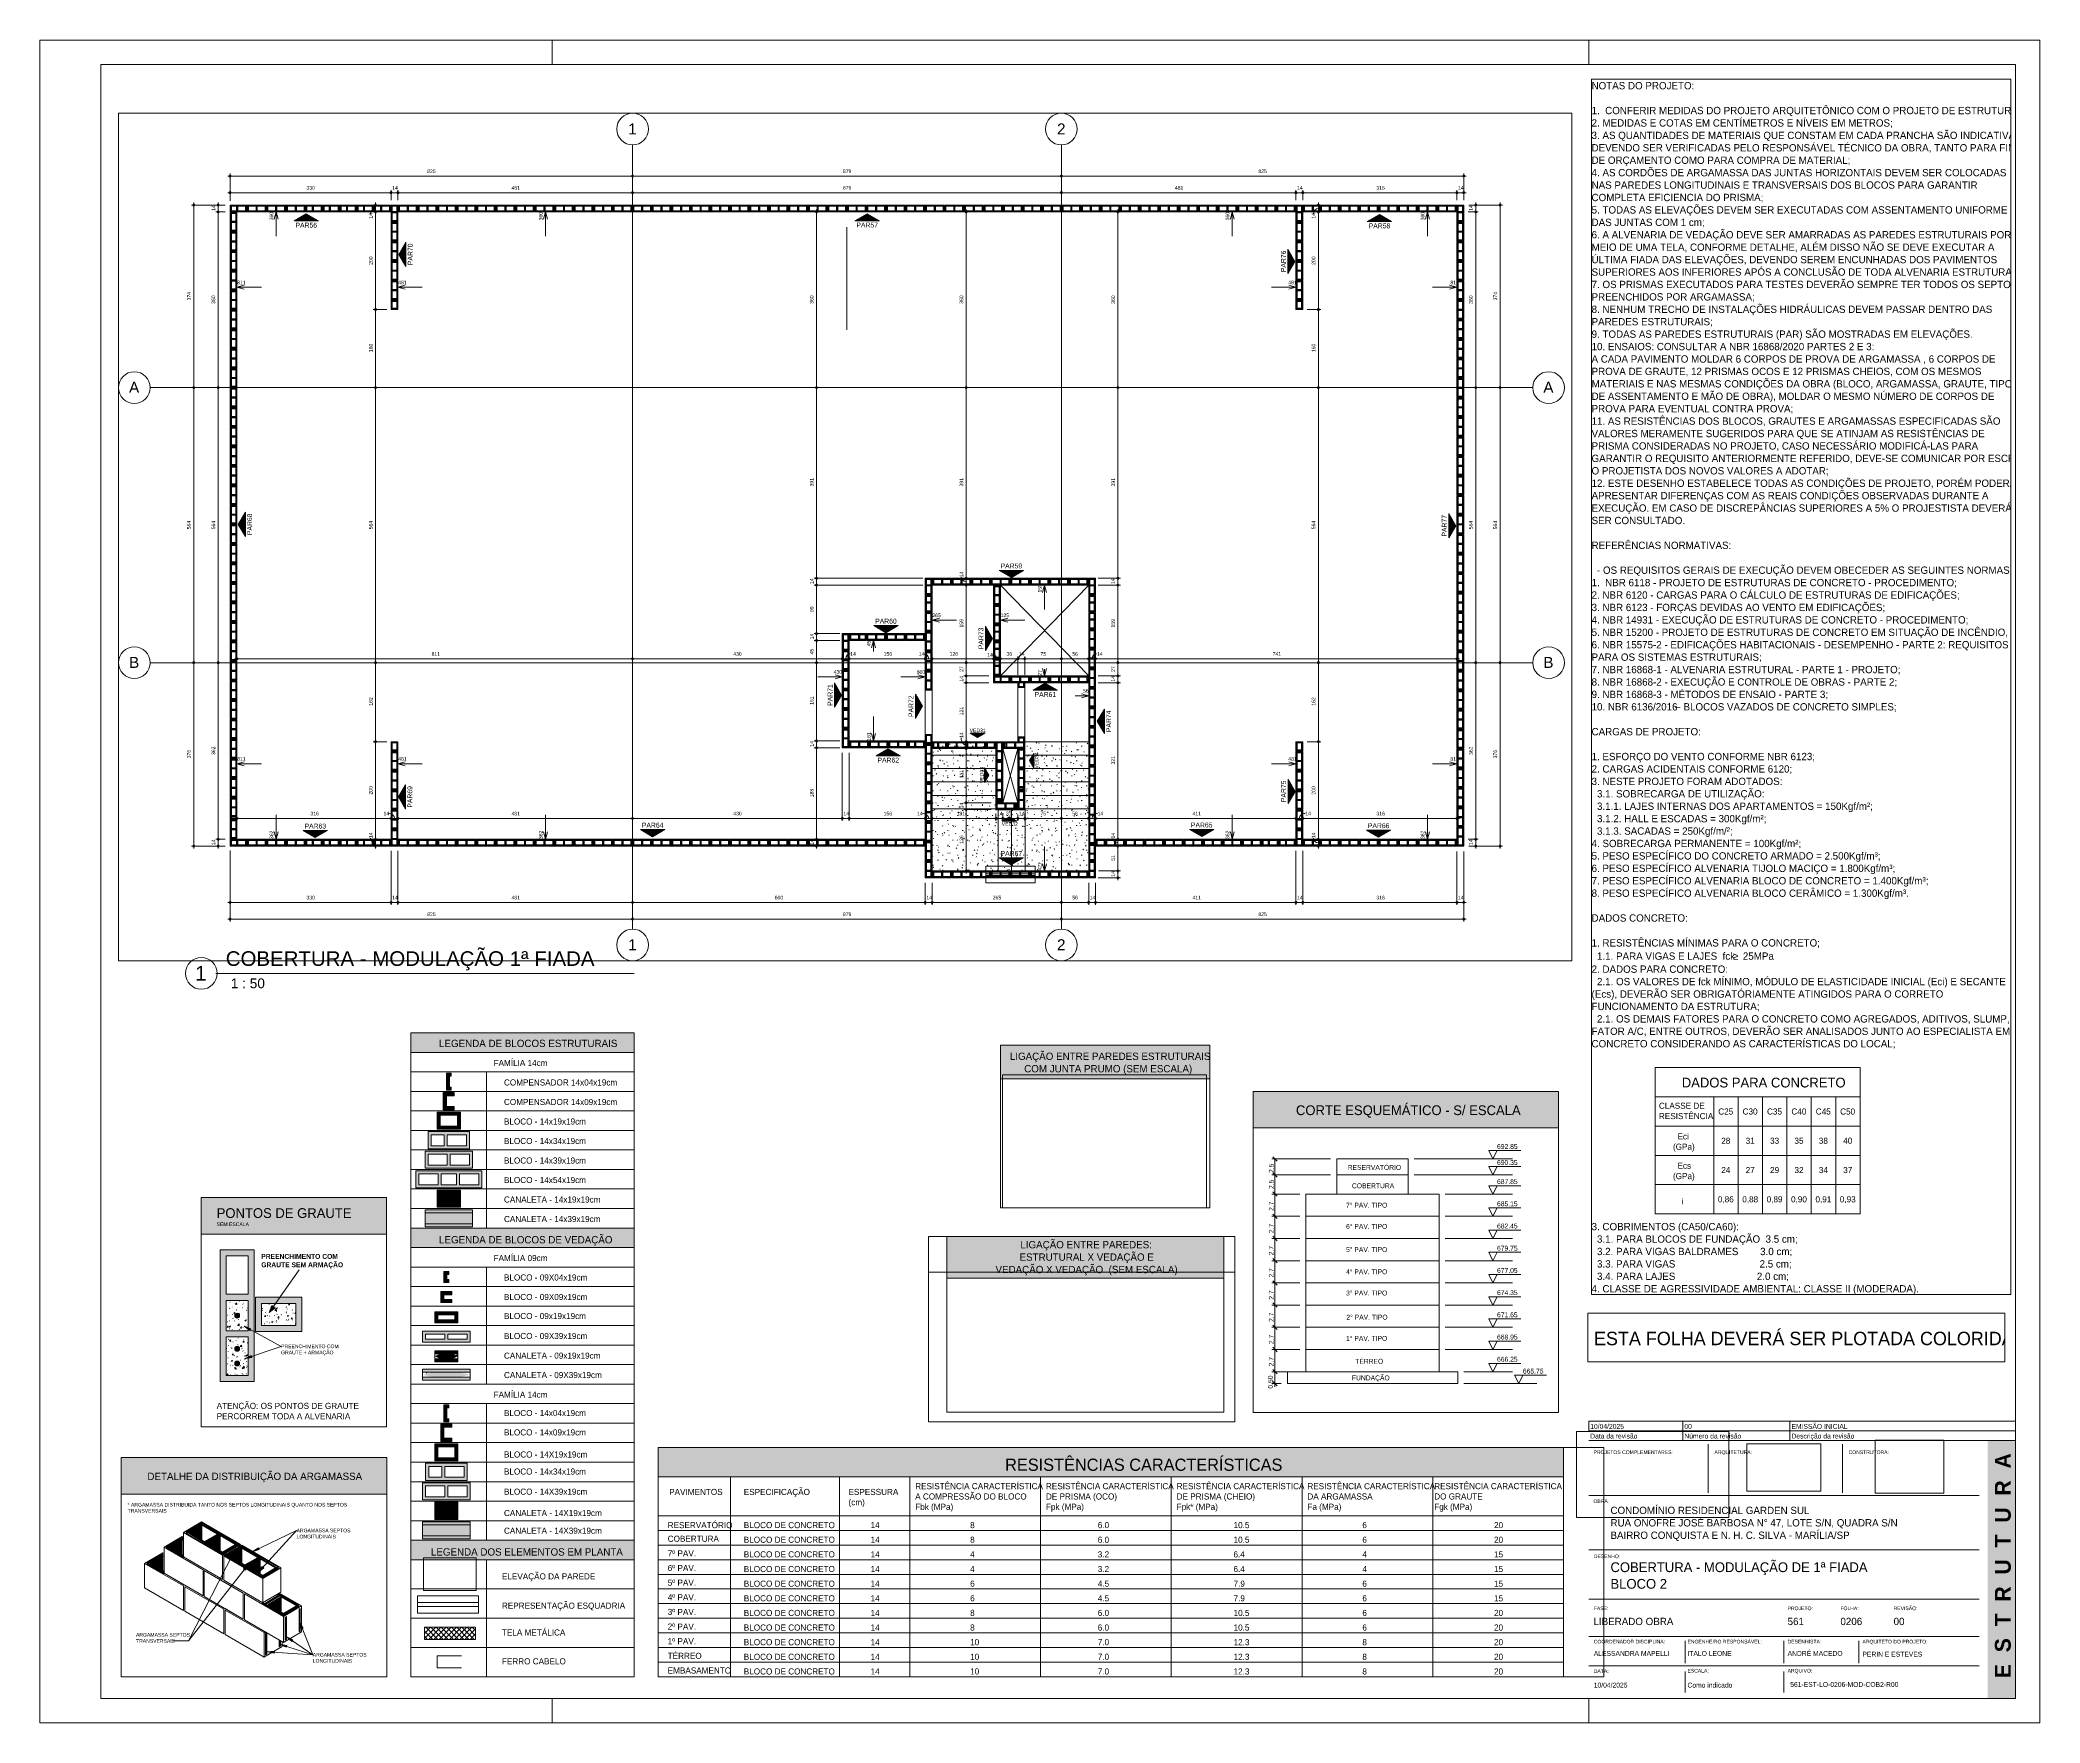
# Paper-space layout 'Layout1' of a CAD drawing. Header units: centimetres. Extents: x 19.9 to 101.9, y 47.8 to 116.8.
# The model-space entities are those that its viewports show. They can reach past a viewport. Long polylines and large blocks are cut down to what shows.
import ezdxf

# ---------------------------------------------------------------- set-up
doc = ezdxf.new("R2010")
doc.units = ezdxf.units.CM
for name, pattern in [('Linha de eixo', [2.2225, 1.27, -0.3175, 0.3175, -0.3175]), ('Pontilhada', [0.6, 0, -0.6]), ('Projeção', [0.396875, 0.238125, -0.15875]), ('Tracejada', [0.635, 0.3175, -0.3175])]:
    doc.linetypes.add(name, pattern=pattern)
for name, color, linetype, lineweight, true_color in [('A-ANNO-DIMS-1', 1, 'Continuous', 9, 0xff0000), ('A-DETL-1', 1, 'Continuous', 9, 0xff0000), ('A-DETL-GENF-1', 9, 'Continuous', 9, 0xc0c0c0), ('A-DETL-GENF-2', 16, 'Continuous', 9, 0x800000), ('A-DETL-GENF-3', 1, 'Continuous', 9, 0xff0000), ('A-DETL-GENF-4', 3, 'Continuous', 9, 0x00ff00), ('A-DETL-GENF-5', 11, 'Continuous', 9, 0xff8080), ('A-DETL-GENF-6', 6, 'Continuous', 9, 0xff00ff), ('A-DETL-GENF-7', 250, 'Continuous', 9, 0x363636), ('A-GLAZ-1', 1, 'Continuous', 9, 0xff0000), ('G-ANNO-SYMB-1', 251, 'Continuous', 9, 0x646464), ('G-ANNO-TEXT-1', 1, 'Continuous', 9, 0xff0000), ('S-BEAM-1', 136, 'Continuous', 9, 0x008080), ('S-BEAM-10', 51, 'Continuous', 9, 0xffff6a), ('S-BEAM-11', 30, 'Continuous', 9, 0xff8000), ('S-BEAM-12', 96, 'Continuous', 9, 0x008000), ('S-BEAM-3', 9, 'Continuous', 9, 0xc0c0c0), ('S-BEAM-4', 98, 'Continuous', 9, 0x004000), ('S-BEAM-5', 6, 'Continuous', 9, 0xff00ff), ('S-BEAM-6', 7, 'Pontilhada', 9, 0xffffff), ('S-BEAM-7', 116, 'Continuous', 9, 0x008040), ('S-BEAM-8', 142, 'Continuous', 9, 0x0080c0), ('S-BEAM-9', 1, 'Continuous', 9, 0xff0000)]:
    doc.layers.add(name, color=color, linetype=linetype, lineweight=lineweight, true_color=true_color)
for name, color, linetype, lineweight in [('A-ANNO-DIMS-50', 7, 'Continuous', 9), ('A-DETL', 7, 'Continuous', 9), ('A-DETL-GENF', 7, 'Continuous', 9), ('A-DETL-THIN', 7, 'Continuous', 9), ('A-FLOR-OVHD', 7, 'Projeção', 9), ('G-ANNO-REFR', 7, 'Tracejada', 9), ('G-ANNO-SCHD', 7, 'Continuous', 9), ('G-ANNO-SYMB', 7, 'Continuous', 9), ('G-ANNO-TEXT', 7, 'Continuous', 9), ('G-ANNO-TTLB', 7, 'Continuous', 18), ('G-ANNO-TTLB-THIN', 7, 'Continuous', 18), ('S-BEAM', 7, 'Continuous', 9), ('S-BEAM-2', 7, 'Continuous', 13), ('S-GRID-1', 7, 'Linha de eixo', 9), ('S-GRID-IDEN', 7, 'Continuous', 9), ('S-STRS', 7, 'Continuous', 9), ('S-STRS-1', 7, 'Projeção', 9)]:
    doc.layers.add(name, color=color, linetype=linetype, lineweight=lineweight)
doc.layers.add('G-ANNO-NPLT', color=7, linetype='Continuous', plot=False)
doc.styles.add('Arial', font='arial.ttf', dxfattribs={"height": 22.5})
doc.styles.add('Arial_1', font='arial.ttf', dxfattribs={"height": 10})
doc.styles.add('Arial_2', font='arial.ttf', dxfattribs={"height": 7.5})
doc.styles.add('Arial_3', font='arial.ttf', dxfattribs={"height": 0.4})
doc.styles.add('Arial_4', font='arial.ttf', dxfattribs={"height": 0.6})
doc.styles.add('Bahnschrift', font='', dxfattribs={"height": 15})
doc.styles.add('Bahnschrift_1', font='', dxfattribs={"height": 20})
doc.styles.add('Bahnschrift_10', font='', dxfattribs={"height": 5})
doc.styles.add('Bahnschrift_11', font='', dxfattribs={"height": 6})
doc.styles.add('Bahnschrift_12', font='', dxfattribs={"height": 60})
doc.styles.add('Bahnschrift_13', font='', dxfattribs={"height": 7.5})
doc.styles.add('Bahnschrift_14', font='', dxfattribs={"height": 0.15})
doc.styles.add('Bahnschrift_15', font='', dxfattribs={"height": 0.2})
doc.styles.add('Bahnschrift_16', font='', dxfattribs={"height": 0.3})
doc.styles.add('Bahnschrift_17', font='', dxfattribs={"height": 0.4})
doc.styles.add('Bahnschrift_2', font='', dxfattribs={"height": 12.5})
doc.styles.add('Bahnschrift_3', font='', dxfattribs={"height": 27.5})
doc.styles.add('Bahnschrift_4', font='', dxfattribs={"height": 6.25})
doc.styles.add('Bahnschrift_5', font='', dxfattribs={"height": 30})
doc.styles.add('Bahnschrift_6', font='', dxfattribs={"height": 1.5})
doc.styles.add('Bahnschrift_7', font='', dxfattribs={"height": 2.5})
doc.styles.add('Bahnschrift_8', font='', dxfattribs={"height": 4})
doc.styles.add('Bahnschrift_9', font='', dxfattribs={"height": 40})
doc.styles.add('Bahnschrift_B', font='', dxfattribs={"height": 2})
doc.styles.add('Bahnschrift_B_1', font='', dxfattribs={"height": 0.65})
doc.styles.add('Segoe UI Symbol', font='seguisym.ttf', dxfattribs={"height": 15})
doc.styles.get('Bahnschrift').set_extended_font_data('Bahnschrift')
doc.styles.get('Bahnschrift_1').set_extended_font_data('Bahnschrift')
doc.styles.get('Bahnschrift_10').set_extended_font_data('Bahnschrift')
doc.styles.get('Bahnschrift_11').set_extended_font_data('Bahnschrift')
doc.styles.get('Bahnschrift_12').set_extended_font_data('Bahnschrift')
doc.styles.get('Bahnschrift_13').set_extended_font_data('Bahnschrift')
doc.styles.get('Bahnschrift_14').set_extended_font_data('Bahnschrift')
doc.styles.get('Bahnschrift_15').set_extended_font_data('Bahnschrift')
doc.styles.get('Bahnschrift_16').set_extended_font_data('Bahnschrift')
doc.styles.get('Bahnschrift_17').set_extended_font_data('Bahnschrift')
doc.styles.get('Bahnschrift_2').set_extended_font_data('Bahnschrift')
doc.styles.get('Bahnschrift_3').set_extended_font_data('Bahnschrift')
doc.styles.get('Bahnschrift_4').set_extended_font_data('Bahnschrift')
doc.styles.get('Bahnschrift_5').set_extended_font_data('Bahnschrift')
doc.styles.get('Bahnschrift_6').set_extended_font_data('Bahnschrift')
doc.styles.get('Bahnschrift_7').set_extended_font_data('Bahnschrift')
doc.styles.get('Bahnschrift_8').set_extended_font_data('Bahnschrift')
doc.styles.get('Bahnschrift_9').set_extended_font_data('Bahnschrift')
doc.styles.get('Bahnschrift_B').set_extended_font_data('Bahnschrift', bold=True)
doc.styles.get('Bahnschrift_B_1').set_extended_font_data('Bahnschrift', bold=True)
doc.dimstyles.new('COTA_ACUMULADA', dxfattribs={"dimscale": 30.48, "dimtxt": 8.33133, "dimasz": 0.049213, "dimexe": 0, "dimexo": 0.0625, "dimgap": 0.131234, "dimtad": 0, "dimjust": 2, "dimdec": 0, "dimzin": 0, "dimdsep": 46, "dimtxsty": 'Bahnschrift_13', "dimblk1": 'NONE', "dimblk2": 'OPEN30', "dimsah": 1, "dimcen": 0.09, "dimse1": 1, "dimsd1": 1, "dimazin": 0, "dimtfac": 1, "dimtdec": 4, "dimtix": 1, "dimtmove": 2, "dimatfit": 3, "dimfxl": 0, "dimfxlon": 1, "dimtvp": 1, "dimtolj": 1, "dimtzin": 0, "dimarcsym": 2})
doc.dimstyles.new('COTA_LINEAR', dxfattribs={"dimscale": 30.48, "dimtxt": 8.33133, "dimasz": 0.393701, "dimexe": 0.164042, "dimexo": 0.328084, "dimgap": 0.131234, "dimtad": 1, "dimdec": 0, "dimzin": 0, "dimdsep": 46, "dimtxsty": 'Bahnschrift_13', "dimblk1": 'DOTSMALL', "dimblk2": 'DOTSMALL', "dimsah": 1, "dimcen": 0.09, "dimdle": 0.164042, "dimazin": 0, "dimtfac": 1, "dimtdec": 4, "dimtix": 1, "dimtmove": 0, "dimatfit": 3, "dimfxl": 1, "dimtvp": 1, "dimtolj": 1, "dimtzin": 0, "dimarcsym": 2})
doc.dimstyles.new('COTA_LINEAR_1', dxfattribs={"dimscale": 30.48, "dimtxt": 8.33133, "dimasz": 0.393701, "dimexe": 0.164042, "dimexo": 0.328084, "dimgap": 0.131234, "dimtad": 1, "dimdec": 0, "dimzin": 0, "dimdsep": 46, "dimtxsty": 'Bahnschrift_13', "dimblk1": 'DOTSMALL', "dimblk2": 'DOTSMALL', "dimsah": 1, "dimcen": 0.09, "dimdle": 0.164042, "dimazin": 0, "dimtfac": 1, "dimtdec": 4, "dimtix": 1, "dimtmove": 1, "dimatfit": 3, "dimfxl": 1, "dimtvp": 1, "dimtolj": 1, "dimtzin": 0, "dimarcsym": 2})
doc.dimstyles.new('COTA_LINEAR_2', dxfattribs={"dimscale": 30.48, "dimtxt": 8.33133, "dimasz": 0.393701, "dimexe": 0.164042, "dimexo": 0.328084, "dimgap": 0.131234, "dimtad": 1, "dimdec": 0, "dimzin": 0, "dimdsep": 46, "dimtxsty": 'Bahnschrift_13', "dimblk1": 'DOTSMALL', "dimblk2": 'DOTSMALL', "dimsah": 1, "dimcen": 0.09, "dimdle": 0.164042, "dimazin": 0, "dimtfac": 1, "dimtdec": 4, "dimtix": 1, "dimtmove": 2, "dimatfit": 3, "dimfxl": 1, "dimtvp": 1, "dimtolj": 1, "dimtzin": 0, "dimarcsym": 2})
picture_1 = doc.add_image_def('image4.jpg', size_in_pixel=(659, 422))
picture_2 = doc.add_image_def('image5.jpg', size_in_pixel=(759, 584))
picture_3 = doc.add_image_def('image6.png', size_in_pixel=(907, 511))
picture_4 = doc.add_image_def('image1.jpg', size_in_pixel=(246, 153))
picture_5 = doc.add_image_def('image2.pdf', size_in_pixel=(1438, 936))
picture_6 = doc.add_image_def('image3.pdf', size_in_pixel=(2157, 1053))
pattern_1 = [(50, (4268.5495, 0), (5.46546, -0.47795), [0.5715, -6.287]), (355, (4268.5495, 0), (-1.05745, 5.73197), [0.4572, -5.029]), (100.451, (4269.005, -0.04), (4.40812, 5.25377), [0.4857, -5.343]), (46.184, (4268.5495, 1.524), (8.13195, -1.2613), [0.85725, -9.43]), (96.636, (4269.227, 1.419), (7.12193, 7.42275), [0.72855, -8.014]), (351.184, (4268.5495, 1.524), (7.12183, 7.4232), [0.6858, -7.544]), (21, (4269.3115, 1.143), (4.54848, -3.06773), [0.5715, -6.286]), (326, (4269.3115, 1.143), (1.85405, 5.52596), [0.4572, -5.029]), (71.451, (4269.6905, 0.8873), (6.40251, 2.45795), [0.4857, -5.343]), (37.5, (4268.5495, 0), (0.092908, 2.536775), [0.10058, -4.868, 0.10058, -5.005, -5.048]), (37.5, (4268.5495, 0), (0.092908, 2.536775), [-10.074, 0.10058, -4.948]), (7.5, (4268.5495, 0), (2.00487, 3.0054), [0.10058, -2.81, 0.10058, -4.753, -1.924]), (7.5, (4268.5495, 0), (2.00487, 3.0054), [-7.765, 0.10058, -1.823]), (327.5, (4266.8505, 0), (4.067897, -0.171545), [0.10058, -1.804, 0.10058, -5.843, -7.887]), (327.5, (4266.8505, 0), (4.067897, -0.171545), [-7.849, 0.10058, -7.786]), (317.5, (4266.0885, 0), (4.4441, 0.76309), [0.10058, -2.376, 0.10058, -3.847, -5.601]), (317.5, (4266.0885, 0), (4.4441, 0.76309), [-6.424, 0.10058, -5.5])]
pattern_2 = [(50, (0, 0), (10.9309, -0.9559), [1.143, -12.573]), (355, (0, 0), (-2.115, 11.463), [0.9144, -10.058]), (100.451, (0.911, -0.08), (8.8164, 10.5066), [0.9714, -10.685]), (46.184, (0, 3.048), (16.2653, -2.5226), [1.714, -18.859]), (96.636, (1.355, 2.838), (14.244, 14.8455), [1.457, -16.028]), (351.184, (0, 3.048), (14.2445, 14.8452), [1.372, -15.088]), (21, (1.524, 2.286), (9.097, -6.1355), [1.143, -12.573]), (326, (1.524, 2.286), (3.7075, 11.0511), [0.9144, -10.058]), (71.451, (2.282, 1.775), (12.8047, 4.915), [0.9714, -10.685]), (37.5, (0, 0), (0.18502, 5.07294), [0.20117, -9.735, 0.20117, -10.01, -10.096]), (37.5, (0, 0), (0.18502, 5.07294), [-20.147, 0.2012, -9.895]), (7.5, (0, 0), (4.00875, 6.01067), [0.20117, -5.621, 0.20117, -9.507, -3.848]), (7.5, (0, 0), (4.00875, 6.01067), [-15.53, 0.2012, -3.647]), (327.5, (-3.399, 0), (8.13526, -0.34393), [0.20117, -3.609, 0.20117, -11.686, -15.773]), (327.5, (-3.399, 0), (8.13526, -0.34393), [-15.697, 0.2012, -15.572]), (317.5, (-4.923, 0), (8.8875, 1.52544), [0.2012, -4.752, 0.2012, -7.693, -11.201]), (317.5, (-4.923, 0), (8.8875, 1.52544), [-12.847, 0.2012, -11])]
pattern_3 = [(0, (12412.957, 0), (40.64, 10.16), [1.676, -28.804, 1.676, -28.804, -162.56]), (0, (12412.957, 0), (40.64, 10.16), [-60.96, 1.676, -59.284, 1.676, -28.804, -71.12]), (0, (12412.957, 0), (40.64, 10.16), [-152.4, 1.676, -18.644, 1.676, -49.124]), (120, (12428.197, 5.08), (-29.11882, 30.11527), [1.676, -28.804, 1.676, -28.804, -162.56]), (120, (12428.197, 5.08), (-29.11882, 30.11527), [-60.96, 1.676, -59.284, 1.676, -28.804, -71.12]), (120, (12428.197, 5.08), (-29.11882, 30.11527), [-152.4, 1.676, -18.644, 1.676, -49.124]), (240, (12433.277, 25.4), (-11.52118, -40.27527), [1.676, -28.804, 1.676, -28.804, -162.56]), (240, (12433.277, 25.4), (-11.52118, -40.27527), [-60.96, 1.676, -59.284, 1.676, -28.804, -71.12]), (240, (12433.277, 25.4), (-11.52118, -40.27527), [-152.4, 1.676, -18.644, 1.676, -49.124])]

psp = doc.layouts.get("Layout1")

# ---------------------------------------------------------------- texts
at = {"layer": 'G-ANNO-SCHD', "char_height": 0.2, "attachment_point": 1, "line_spacing_factor": 1.009858, "style": 'Bahnschrift_15'}
for s, insert, width in [('10/04/2025', (83.488, 60.078), 1.63952), ('00', (87.347, 60.078), 0.36789), ('EMISSÃO INICIAL', (91.738, 60.078), 2.6179), ('Data da revisão', (83.488, 59.682), 2.34065), ('Número da revisão', (87.347, 59.682), 2.8685), ('Descrição da revisão', (91.738, 59.682), 3.15375)]:
    psp.add_mtext(s, dxfattribs=dict(at, insert=insert, width=width))
at = {"layer": 'G-ANNO-TEXT', "insert": (91.689, 49.498), "char_height": 0.2, "width": 5.40337, "attachment_point": 1, "style": 'Bahnschrift_15'}
psp.add_mtext('561-EST-LO-0206-MOD-COB2-R00', dxfattribs=at)
at = {"layer": 'G-ANNO-TTLB', "lineweight": 9, "attachment_point": 1}
for s, insert, char_height, width, style in [('COBERTURA - MODULAÇÃO 1ª FIADA', (27.544, 79.458), 0.6, 18.48691, 'Arial_4'), ('1', (26.289, 78.859), 0.6, 0.5692, 'Arial_4'), (' 1 : 50', (27.596, 78.343), 0.4, 1.9, 'Arial_3'), ('CONDOMÍNIO RESIDENCIAL GARDEN SUL', (84.317, 56.685), 0.3, 9.5962, 'Bahnschrift_16'), ('RUA ONOFRE JOSÉ BARBOSA N° 47, LOTE S/N, QUADRA S/N', (84.317, 56.176), 0.3, 13.91729, 'Bahnschrift_16'), ('BAIRRO CONQUISTA E N. H. C. SILVA - MARÍLIA/SP', (84.317, 55.666), 0.3, 11.74472, 'Bahnschrift_16'), ('COBERTURA - MODULAÇÃO DE 1ª FIADA', (84.317, 54.405), 0.4, 12.28987, 'Bahnschrift_17'), ('BLOCO 2', (84.317, 53.723), 0.4, 2.67764, 'Bahnschrift_17'), ('LIBERADO OBRA', (83.62, 52.132), 0.3, 3.86413, 'Bahnschrift_16'), ('561', (91.58, 52.132), 0.3, 0.7135, 'Bahnschrift_16'), ('0206', (93.746, 52.132), 0.3, 1.0903, 'Bahnschrift_16'), ('00', (95.926, 52.132), 0.3, 0.56118, 'Bahnschrift_16'), ('ITALO LEONE', (87.473, 50.77), 0.2, 2.0924, 'Bahnschrift_15'), ('ANDRÉ MACEDO', (91.58, 50.77), 0.2, 2.58945, 'Bahnschrift_15'), ('PERIN E ESTEVES', (94.647, 50.739), 0.2, 2.79789, 'Bahnschrift_15'), ('10/04/2025', (83.633, 49.471), 0.2, 1.67553, 'Bahnschrift_15'), ('Como indicado', (87.474, 49.471), 0.2, 2.25274, 'Bahnschrift_15')]:
    psp.add_mtext(s, dxfattribs=dict(at, insert=insert, char_height=char_height, width=width, style=style))

msp = doc.modelspace()

# ---------------------------------------------------------------- texts
at = {"layer": 'G-ANNO-SYMB', "attachment_point": 1}
for s, insert, char_height, width, style in [('PAR56', (11208.5, 768.07), 10, 54.9156, 'Arial_1'), ('PAR57', (12358.4, 768.39), 10, 54.9156, 'Arial_1'), ('PAR58', (13408.62, 766.76), 10, 54.9156, 'Arial_1'), ('PAR59', (12653.98, 69.54), 10, 54.9156, 'Arial_1'), ('PAR60', (12396.84, -43.61), 10, 54.9156, 'Arial_1'), ('PAR61', (12723.66, -194.04), 10, 54.9156, 'Arial_1'), ('VED31', (12590.53, -268.7), 7.5, 40.4852, 'Arial_2'), ('PAR62', (12401.58, -328.45), 10, 54.9156, 'Arial_1'), ('PAR63', (11227.09, -463.71), 10, 54.9156, 'Arial_1'), ('PAR64', (11918.62, -461.82), 10, 54.9156, 'Arial_1'), ('VED32', (12656.31, -460.6), 7.5, 40.4852, 'Arial_2'), ('PAR65', (13044.17, -461.52), 10, 54.9156, 'Arial_1'), ('PAR66', (13406.92, -462.94), 10, 54.9156, 'Arial_1'), ('PAR67', (12653.95, -519.8), 10, 54.9156, 'Arial_1')]:
    msp.add_mtext(s, dxfattribs=dict(at, insert=insert, char_height=char_height, width=width, style=style))
at = {"layer": 'G-ANNO-SYMB', "attachment_point": 1, "rotation": 90}
for s, insert, char_height, width, style in [('PAR70', (11438.69, 681.23), 10, 54.9156, 'Arial_1'), ('PAR76', (13228.83, 666.75), 10, 54.9156, 'Arial_1'), ('PAR68', (11109.53, 127.74), 10, 54.9156, 'Arial_1'), ('PAR77', (13558.56, 124.8), 10, 54.9156, 'Arial_1'), ('PAR73', (12608.74, -106.13), 10, 54.9156, 'Arial_1'), ('PAR71', (12299.45, -222.19), 10, 54.9156, 'Arial_1'), ('PAR72', (12465.35, -245.2), 10, 54.9156, 'Arial_1'), ('PAR74', (12870.57, -276.04), 10, 54.9156, 'Arial_1'), ('VED34', (12723.94, -350.72), 7.5, 40.4852, 'Arial_2'), ('VED33', (12611.5, -380.45), 7.5, 40.4852, 'Arial_2'), ('PAR75', (13229.14, -419.61), 10, 54.9156, 'Arial_1'), ('PAR69', (11438.1, -431), 10, 54.9156, 'Arial_1')]:
    msp.add_mtext(s, dxfattribs=dict(at, insert=insert, char_height=char_height, width=width, style=style))
at = {"layer": 'G-ANNO-TEXT', "attachment_point": 1}
for s, insert, char_height, width, style in [('CORTE ESQUEMÁTICO - S/ ESCALA', (4617.78, 8802.78), 40, 1079.0714, 'Bahnschrift_9'), ('692.85', (5442.28, 8644.06), 20, 98.6076, 'Bahnschrift_1'), ('690.35', (5442.28, 8578.42), 20, 99.4093, 'Bahnschrift_1'), ('RESERVATÓRIO', (4829.72, 8558.31), 20, 243.713, 'Bahnschrift_1'), ('687.85', (5442.28, 8500.09), 20, 100.2109, 'Bahnschrift_1'), ('COBERTURA', (4847.28, 8482.97), 20, 194.0084, 'Bahnschrift_1'), ('685.15', (5442.28, 8409.06), 20, 92.9958, 'Bahnschrift_1'), ('7° PAV. TIPO', (4823.28, 8403.52), 20, 192.405, 'Bahnschrift_1'), ('6° PAV. TIPO', (4823.28, 8316.48), 20, 192.405, 'Bahnschrift_1'), ('682.45', (5442.28, 8318.02), 20, 100.2109, 'Bahnschrift_1'), ('679.75', (5442.28, 8226.99), 20, 97.0042, 'Bahnschrift_1'), ('5° PAV. TIPO', (4823.28, 8221.45), 20, 193.2067, 'Bahnschrift_1'), ('677.05', (5442.28, 8135.96), 20, 98.6076, 'Bahnschrift_1'), ('4° PAV. TIPO', (4823.28, 8130.42), 20, 194.0084, 'Bahnschrift_1'), ('674.35', (5442.28, 8044.92), 20, 99.4093, 'Bahnschrift_1'), ('3° PAV. TIPO', (4823.28, 8043.38), 20, 193.2067, 'Bahnschrift_1'), ('671.65', (5442.28, 7953.89), 20, 90.5907, 'Bahnschrift_1'), ('2° PAV. TIPO', (4824.61, 7944.35), 20, 192.405, 'Bahnschrift_1'), ('1° PAV. TIPO', (4823.28, 7857.32), 20, 185.9915, 'Bahnschrift_1'), ('668.95', (5442.28, 7862.86), 20, 98.6076, 'Bahnschrift_1'), ('TÉRREO', (4860.77, 7763.49), 20, 125.8649, 'Bahnschrift_1'), ('666.25', (5442.28, 7771.82), 20, 97.0042, 'Bahnschrift_1'), ('665.75', (5548.27, 7723.07), 20, 97.8059, 'Bahnschrift_1'), ('FUNDAÇÃO', (4847.28, 7695.33), 20, 177.1729, 'Bahnschrift_1'), ('LIGAÇÃO ENTRE PAREDES: ', (8788.56, 1379.21), 60, 1281.0966, 'Bahnschrift_12'), ('ESTRUTURAL X VEDAÇÃO E ', (8781.94, 1277.35), 60, 1295.527, 'Bahnschrift_12'), ('VEDAÇÃO X VEDAÇÃO  (SEM ESCALA)', (8584.83, 1175.48), 60, 1747.6788, 'Bahnschrift_12'), ('DETALHE DA DISTRIBUIÇÃO DA ARGAMASSA', (3251.83, 899.35), 30, 1035.7803, 'Bahnschrift_5'), ('LIGAÇÃO ENTRE PAREDES ESTRUTURAIS ', (6145.88, 865.44), 60, 1916.0331, 'Bahnschrift_12'), ('* ARGAMASSA DISTRIBUIDA TANTO NOS SEPTOS LONGITUDINAIS QUANTO NOS SEPTOS', (3170.87, 775.65), 15, 1021.3499, 'Bahnschrift'), ('COM JUNTA PRUMO (SEM ESCALA)', (6263.62, 763.57), 60, 1622.6155, 'Bahnschrift_12'), ('TRANSVERSAIS', (3170.87, 750.52), 15, 182.7848, 'Bahnschrift'), ('ARGAMASSA SEPTOS ', (3863.59, 670.03), 15, 259.7468, 'Bahnschrift'), ('LONGITUDINAIS', (3863.59, 644.89), 15, 183.5864, 'Bahnschrift'), ('RESISTÊNCIAS CARACTERÍSTICAS', (2421.69, 258.8), 12.5, 330.2953, 'Bahnschrift_2'), ('ARGAMASSA SEPTOS ', (3205.24, 242.22), 15, 259.7468, 'Bahnschrift'), ('RESISTÊNCIA CARACTERÍSTICA ', (2329.53, 233.73), 6.25, 154.5253, 'Bahnschrift_4'), ('RESISTÊNCIA CARACTERÍSTICA ', (2463.53, 233.73), 6.25, 154.5253, 'Bahnschrift_4'), ('RESISTÊNCIA CARACTERÍSTICA ', (2597.53, 233.73), 6.25, 154.5253, 'Bahnschrift_4'), ('RESISTÊNCIA CARACTERÍSTICA ', (2731.53, 233.73), 6.25, 154.5253, 'Bahnschrift_4'), ('RESISTÊNCIA CARACTERÍSTICA ', (2861.53, 233.73), 6.25, 154.5253, 'Bahnschrift_4'), ('PONTOS DE GRAUTE', (4246.86, 230.71), 4, 62.692, 'Bahnschrift_8'), ('PAVIMENTOS', (2077.35, 227.8), 6.25, 63.3333, 'Bahnschrift_4'), ('ESPECIFICAÇÃO', (2153.85, 227.8), 6.25, 78.365, 'Bahnschrift_4'), ('ESPESSURA ', (2261.16, 227.8), 6.25, 62.9325, 'Bahnschrift_4'), ('A COMPRESSÃO DO BLOCO', (2329.53, 223.15), 6.25, 130.6751, 'Bahnschrift_4'), ('DE PRISMA (OCO)', (2463.53, 223.15), 6.25, 84.7785, 'Bahnschrift_4'), ('DE PRISMA (CHEIO)', (2597.53, 223.15), 6.25, 94.5991, 'Bahnschrift_4'), ('DA ARGAMASSA', (2731.53, 223.15), 6.25, 79.1666, 'Bahnschrift_4'), ('DO GRAUTE', (2861.53, 223.15), 6.25, 55.9177, 'Bahnschrift_4'), ('SEM ESCALA', (4246.86, 224.86), 1.5, 15.3924, 'Bahnschrift_6'), ('(cm)', (2261.16, 217.22), 6.25, 21.4451, 'Bahnschrift_4'), ('TRANSVERSAIS', (3205.24, 217.09), 15, 182.7848, 'Bahnschrift'), ('LEGENDA DE BLOCOS ESTRUTURAIS', (5736.07, 218.57), 6, 169.4767, 'Bahnschrift_11'), ('NOTAS DO PROJETO:', (169.93, 208.51), 15, 238.1012, 'Bahnschrift'), ('Fbk (MPa)', (2329.53, 212.57), 6.25, 47.9008, 'Bahnschrift_4'), ('Fpk (MPa)', (2463.53, 212.57), 6.25, 47.9008, 'Bahnschrift_4'), ('Fpk* (MPa)', (2597.53, 212.57), 6.25, 52.5105, 'Bahnschrift_4'), ('Fa (MPa)', (2731.53, 212.57), 6.25, 42.0886, 'Bahnschrift_4'), ('Fgk (MPa)', (2861.53, 212.57), 6.25, 47.9008, 'Bahnschrift_4'), ('GRAUTE SEM ARMAÇÃO', (4265.13, 208.5), 2, 37.6793, 'Bahnschrift_B'), ('PREENCHIMENTO COM ', (4265.13, 211.94), 2, 36.6371, 'Bahnschrift_B'), ('FAMÍLIA 14cm', (5780.83, 202.03), 5, 53.232, 'Bahnschrift_10'), ('RESERVATÓRIO', (2075.85, 193.8), 6.25, 75.3586, 'Bahnschrift_4'), ('BLOCO DE CONCRETO', (2153.85, 193.8), 6.25, 105.0211, 'Bahnschrift_4'), ('14 ', (2283.85, 193.8), 6.25, 12.4262, 'Bahnschrift_4'), ('8 ', (2385.85, 193.8), 6.25, 8.8186, 'Bahnschrift_4'), ('6.0', (2516.66, 193.8), 6.25, 13.6287, 'Bahnschrift_4'), ('10.5', (2655.85, 193.8), 6.25, 17.6371, 'Bahnschrift_4'), ('6', (2787.85, 193.8), 6.25, 5.4114, 'Bahnschrift_4'), ('20 ', (2922.85, 193.8), 6.25, 14.0295, 'Bahnschrift_4'), ('COMPENSADOR 14x04x19cm', (5789.33, 186.03), 5, 107.7468, 'Bahnschrift_10'), ('COBERTURA', (2075.85, 179.8), 6.25, 59.7257, 'Bahnschrift_4'), ('BLOCO DE CONCRETO', (2153.85, 178.8), 6.25, 105.0211, 'Bahnschrift_4'), ('14 ', (2283.85, 178.8), 6.25, 12.4262, 'Bahnschrift_4'), ('8 ', (2385.85, 178.8), 6.25, 8.8186, 'Bahnschrift_4'), ('6.0', (2516.66, 178.8), 6.25, 13.6287, 'Bahnschrift_4'), ('10.5', (2655.85, 178.8), 6.25, 17.6371, 'Bahnschrift_4'), ('6', (2787.85, 178.8), 6.25, 5.4114, 'Bahnschrift_4'), ('20 ', (2922.85, 178.8), 6.25, 14.0295, 'Bahnschrift_4'), ('GRAUTE + ARMAÇÃO', (4273.28, 172.3), 1.5, 24.2911, 'Bahnschrift_6'), ('PREENCHIMENTO COM ', (4273.28, 174.81), 1.5, 27.097, 'Bahnschrift_6'), ('7º PAV.', (2075.85, 164.8), 6.25, 33.8713, 'Bahnschrift_4'), ('COMPENSADOR 14x09x19cm', (5789.33, 170.03), 5, 107.2658, 'Bahnschrift_10'), ('1.  CONFERIR MEDIDAS DO PROJETO ARQUITETÔNICO COM O PROJETO DE ESTRUTURA;', (169.93, 157.58), 15, 999.3035, 'Bahnschrift'), ('BLOCO DE CONCRETO', (2153.85, 163.8), 6.25, 105.0211, 'Bahnschrift_4'), ('14 ', (2283.85, 163.8), 6.25, 12.4262, 'Bahnschrift_4'), ('4 ', (2385.85, 163.8), 6.25, 8.8186, 'Bahnschrift_4'), ('3.2', (2516.66, 163.8), 6.25, 13.4283, 'Bahnschrift_4'), ('6.4', (2655.75, 163.8), 6.25, 13.8291, 'Bahnschrift_4'), ('4', (2787.85, 163.8), 6.25, 6.0127, 'Bahnschrift_4'), ('15', (2922.85, 163.8), 6.25, 9.4198, 'Bahnschrift_4'), ('ARGAMASSA SEPTOS', (3929.7, 160.5), 15, 252.5316, 'Bahnschrift'), ('6º PAV.', (2075.85, 149.8), 6.25, 33.8713, 'Bahnschrift_4'), ('BLOCO DE CONCRETO', (2153.85, 148.8), 6.25, 105.0211, 'Bahnschrift_4'), ('14 ', (2283.85, 148.8), 6.25, 12.4262, 'Bahnschrift_4'), ('4', (2385.85, 148.8), 6.25, 6.0127, 'Bahnschrift_4'), ('3.2', (2516.66, 148.8), 6.25, 13.4283, 'Bahnschrift_4'), ('6.4', (2655.75, 148.8), 6.25, 13.8291, 'Bahnschrift_4'), ('4', (2787.85, 148.8), 6.25, 6.0127, 'Bahnschrift_4'), ('15', (2922.85, 148.8), 6.25, 9.4198, 'Bahnschrift_4'), ('ATENÇÃO: OS PONTOS DE GRAUTE', (4246.86, 150.91), 2.5, 66.1392, 'Bahnschrift_7'), ('BLOCO - 14x19x19cm', (5789.33, 154.03), 5, 77.1223, 'Bahnschrift_10'), ('PERCORREM TODA A ALVENARIA', (4246.86, 146.67), 2.5, 63.8945, 'Bahnschrift_7'), ('2. MEDIDAS E COTAS EM CENTÍMETROS E NÍVEIS EM METROS;', (169.93, 132.11), 15, 713.5019, 'Bahnschrift'), ('5º PAV.', (2075.85, 134.8), 6.25, 34.2721, 'Bahnschrift_4'), ('BLOCO DE CONCRETO', (2153.85, 133.8), 6.25, 105.0211, 'Bahnschrift_4'), ('14 ', (2283.85, 133.8), 6.25, 12.4262, 'Bahnschrift_4'), ('6 ', (2385.85, 133.8), 6.25, 8.2173, 'Bahnschrift_4'), ('4.5', (2516.66, 133.8), 6.25, 14.23, 'Bahnschrift_4'), ('7.9', (2655.85, 133.8), 6.25, 13.2278, 'Bahnschrift_4'), ('6', (2787.85, 133.8), 6.25, 5.4114, 'Bahnschrift_4'), ('15 ', (2922.85, 133.8), 6.25, 12.2257, 'Bahnschrift_4'), ('LONGITUDINAIS', (3929.7, 135.36), 15, 183.5864, 'Bahnschrift'), ('BLOCO - 14x34x19cm', (5789.33, 138.03), 5, 79.2067, 'Bahnschrift_10'), ('4º PAV.', (2075.85, 119.8), 6.25, 34.4726, 'Bahnschrift_4'), ('BLOCO DE CONCRETO', (2153.85, 118.8), 6.25, 105.0211, 'Bahnschrift_4'), ('14 ', (2283.85, 118.8), 6.25, 12.4262, 'Bahnschrift_4'), ('6 ', (2385.85, 118.8), 6.25, 8.2173, 'Bahnschrift_4'), ('4.5', (2516.66, 118.8), 6.25, 14.23, 'Bahnschrift_4'), ('7.9', (2655.85, 118.8), 6.25, 13.2278, 'Bahnschrift_4'), ('6', (2787.85, 118.8), 6.25, 5.4114, 'Bahnschrift_4'), ('15 ', (2922.85, 118.8), 6.25, 12.2257, 'Bahnschrift_4'), ('BLOCO - 14x39x19cm', (5789.33, 122.03), 5, 78.7257, 'Bahnschrift_10'), ('3. AS QUANTIDADES DE MATERIAIS QUE CONSTAM EM CADA PRANCHA SÃO INDICATIVAS, ', (169.93, 106.64), 15, 1041.3921, 'Bahnschrift'), ('3º PAV.', (2075.85, 104.8), 6.25, 34.0717, 'Bahnschrift_4'), ('BLOCO DE CONCRETO', (2153.85, 103.8), 6.25, 105.0211, 'Bahnschrift_4'), ('14 ', (2283.85, 103.8), 6.25, 12.4262, 'Bahnschrift_4'), ('8', (2385.85, 103.8), 6.25, 6.0127, 'Bahnschrift_4'), ('6.0', (2516.66, 103.8), 6.25, 13.6287, 'Bahnschrift_4'), ('10.5', (2655.85, 103.8), 6.25, 17.6371, 'Bahnschrift_4'), ('6', (2787.85, 103.8), 6.25, 5.4114, 'Bahnschrift_4'), ('20 ', (2922.85, 103.8), 6.25, 14.0295, 'Bahnschrift_4'), ('BLOCO - 14x54x19cm', (5789.33, 106.03), 5, 79.3671, 'Bahnschrift_10'), ('DEVENDO SER VERIFICADAS PELO RESPONSÁVEL TÉCNICO DA OBRA, TANTO PARA FINS ', (169.93, 81.18), 15, 1035.7803, 'Bahnschrift'), ('2º PAV.', (2075.85, 89.8), 6.25, 33.8713, 'Bahnschrift_4'), ('BLOCO DE CONCRETO', (2153.85, 88.8), 6.25, 105.0211, 'Bahnschrift_4'), ('14 ', (2283.85, 88.8), 6.25, 12.4262, 'Bahnschrift_4'), ('8', (2385.85, 88.8), 6.25, 6.0127, 'Bahnschrift_4'), ('6.0', (2516.66, 88.8), 6.25, 13.6287, 'Bahnschrift_4'), ('10.5', (2655.85, 88.8), 6.25, 17.6371, 'Bahnschrift_4'), ('6', (2787.85, 88.8), 6.25, 5.4114, 'Bahnschrift_4'), ('20 ', (2922.85, 88.8), 6.25, 14.0295, 'Bahnschrift_4'), ('CANALETA - 14x19x19cm', (5789.33, 90.03), 5, 92.3544, 'Bahnschrift_10'), ('1º PAV.', (2075.85, 74.8), 6.25, 32.0675, 'Bahnschrift_4'), ('BLOCO DE CONCRETO', (2153.85, 73.8), 6.25, 105.0211, 'Bahnschrift_4'), ('14 ', (2283.85, 73.8), 6.25, 12.4262, 'Bahnschrift_4'), ('10 ', (2385.85, 73.8), 6.25, 12.2257, 'Bahnschrift_4'), ('7.0 ', (2516.66, 73.8), 6.25, 16.4346, 'Bahnschrift_4'), ('12.3 ', (2655.85, 73.8), 6.25, 19.8418, 'Bahnschrift_4'), ('8 ', (2787.85, 73.8), 6.25, 8.8186, 'Bahnschrift_4'), ('20 ', (2922.85, 73.8), 6.25, 14.0295, 'Bahnschrift_4'), ('CANALETA - 14x39x19cm', (5789.33, 74.03), 5, 93.9578, 'Bahnschrift_10'), ('TÉRREO', (2075.85, 59.8), 6.25, 38.8818, 'Bahnschrift_4'), ('BLOCO DE CONCRETO', (2153.85, 58.8), 6.25, 105.0211, 'Bahnschrift_4'), ('14 ', (2283.85, 58.8), 6.25, 12.4262, 'Bahnschrift_4'), ('10 ', (2385.85, 58.8), 6.25, 12.2257, 'Bahnschrift_4'), ('7.0 ', (2516.66, 58.8), 6.25, 16.4346, 'Bahnschrift_4'), ('12.3 ', (2655.85, 58.8), 6.25, 19.8418, 'Bahnschrift_4'), ('8 ', (2787.85, 58.8), 6.25, 8.8186, 'Bahnschrift_4'), ('20 ', (2922.85, 58.8), 6.25, 14.0295, 'Bahnschrift_4'), ('LEGENDA DE BLOCOS DE VEDAÇÃO', (5736.07, 57.57), 6, 165.1476, 'Bahnschrift_11'), ('DE ORÇAMENTO COMO PARA COMPRA DE MATERIAL;', (169.93, 55.71), 15, 614.8943, 'Bahnschrift'), ('EMBASAMENTO', (2075.85, 44.8), 6.25, 75.7595, 'Bahnschrift_4'), ('BLOCO DE CONCRETO', (2153.85, 43.8), 6.25, 105.0211, 'Bahnschrift_4'), ('14 ', (2283.85, 43.8), 6.25, 12.4262, 'Bahnschrift_4'), ('10 ', (2385.85, 43.8), 6.25, 12.2257, 'Bahnschrift_4'), ('7.0 ', (2516.66, 43.8), 6.25, 16.4346, 'Bahnschrift_4'), ('12.3 ', (2655.85, 43.8), 6.25, 19.8418, 'Bahnschrift_4'), ('8 ', (2787.85, 43.8), 6.25, 8.8186, 'Bahnschrift_4'), ('20 ', (2922.85, 43.8), 6.25, 14.0295, 'Bahnschrift_4'), ('FAMÍLIA 09cm', (5780.83, 42.03), 5, 54.5147, 'Bahnschrift_10'), ('4. AS CORDÕES DE ARGAMASSA DAS JUNTAS HORIZONTAIS DEVEM SER COLOCADAS ', (169.93, 30.25), 15, 997.7001, 'Bahnschrift'), ('BLOCO - 09X04x19cm', (5789.33, 26.12), 5, 81.1308, 'Bahnschrift_10'), ('BLOCO - 09X09x19cm', (5789.33, 10.12), 5, 80.6498, 'Bahnschrift_10'), ('NAS PAREDES LONGITUDINAIS E TRANSVERSAIS DOS BLOCOS PARA GARANTIR ', (169.93, 4.78), 15, 935.1685, 'Bahnschrift'), ('BLOCO - 09x19x19cm', (5789.33, -5.48), 5, 78.405, 'Bahnschrift_10'), ('COMPLETA EFICIENCIA DO PRISMA;', (169.93, -20.69), 15, 412.4682, 'Bahnschrift'), ('BLOCO - 09X39x19cm', (5789.33, -21.88), 5, 80.4894, 'Bahnschrift_10'), ('CANALETA - 09x19x19cm', (5789.33, -37.98), 5, 93.6371, 'Bahnschrift_10'), ('5. TODAS AS ELEVAÇÕES DEVEM SER EXECUTADAS COM ASSENTAMENTO UNIFORME ', (169.93, -46.15), 15, 993.6917, 'Bahnschrift'), ('CANALETA - 09X39x19cm', (5789.33, -53.88), 5, 95.7215, 'Bahnschrift_10'), ('DAS JUNTAS COM 1 cm;', (169.93, -71.62), 15, 270.1687, 'Bahnschrift'), ('FAMÍLIA 14cm', (5780.83, -69.97), 5, 53.232, 'Bahnschrift_10'), ('BLOCO - 14x04x19cm', (5789.33, -85.03), 5, 79.3671, 'Bahnschrift_10'), ('6. A ALVENARIA DE VEDAÇÃO DEVE SER AMARRADAS AS PAREDES ESTRUTURAIS POR ', (169.93, -97.09), 15, 1016.9406, 'Bahnschrift'), ('BLOCO - 14x09x19cm', (5789.33, -100.91), 5, 78.886, 'Bahnschrift_10'), ('MEIO DE UMA TELA, CONFORME DETALHE, ALÉM DISSO NÃO SE DEVE EXECUTAR A ', (169.93, -122.55), 15, 968.0377, 'Bahnschrift'), ('BLOCO - 14X19x19cm', (5789.33, -119.01), 5, 77.6033, 'Bahnschrift_10'), ('BLOCO - 14x34x19cm', (5789.33, -132.98), 5, 79.2067, 'Bahnschrift_10'), ('ÚLTIMA FIADA DAS ELEVAÇÕES, DEVENDO SEREM ENCUNHADAS DOS PAVIMENTOS ', (169.93, -148.02), 15, 980.8647, 'Bahnschrift'), ('BLOCO - 14X39x19cm', (5789.33, -149.51), 5, 79.2067, 'Bahnschrift_10'), ('SUPERIORES AOS INFERIORES APÓS A CONCLUSÃO DE TODA ALVENARIA ESTRUTURAL;', (169.93, -173.48), 15, 1023.7549, 'Bahnschrift'), ('CANALETA - 14X19x19cm', (5789.33, -167.01), 5, 92.8354, 'Bahnschrift_10'), ('^I', (1014.61, -173.48), 15, 4.4093, 'Bahnschrift'), ('CANALETA - 14X39x19cm', (5789.33, -181.51), 5, 94.4388, 'Bahnschrift_10'), ('7. OS PRISMAS EXECUTADOS PARA TESTES DEVERÃO SEMPRE TER TODOS OS SEPTOS ', (169.93, -198.95), 15, 1005.3161, 'Bahnschrift'), ('LEGENDA DOS ELEMENTOS EM PLANTA', (5729.44, -198.43), 6, 184.7088, 'Bahnschrift_11'), ('ELEVAÇÃO DA PAREDE', (5787.66, -218.98), 5, 89.4683, 'Bahnschrift_10'), ('PREENCHIDOS POR ARGAMASSA;', (169.93, -224.42), 15, 390.021, 'Bahnschrift'), ('8. NENHUM TRECHO DE INSTALAÇÕES HIDRÁULICAS DEVEM PASSAR DENTRO DAS ', (169.93, -249.88), 15, 970.4427, 'Bahnschrift'), ('REPRESENTAÇÃO ESQUADRIA', (5787.66, -242.97), 5, 117.3671, 'Bahnschrift_10'), ('TELA METÁLICA', (5787.66, -264.96), 5, 61.0886, 'Bahnschrift_10'), ('PAREDES ESTRUTURAIS;', (169.93, -275.35), 15, 287.405, 'Bahnschrift'), ('FERRO CABELO', (5787.66, -288.6), 5, 60.4472, 'Bahnschrift_10'), ('9. TODAS AS PAREDES ESTRUTURAIS (PAR) SÃO MOSTRADAS EM ELEVAÇÕES.', (169.93, -300.81), 15, 908.7128, 'Bahnschrift'), ('^I', (919.69, -300.81), 15, 11.2236, 'Bahnschrift'), ('10. ENSAIOS: CONSULTAR A NBR 16868/2020 PARTES 2 E 3:', (169.93, -326.28), 15, 680.2318, 'Bahnschrift'), ('A CADA PAVIMENTO MOLDAR 6 CORPOS DE PROVA DE ARGAMASSA , 6 CORPOS DE ', (169.93, -351.75), 15, 970.8436, 'Bahnschrift'), ('PROVA DE GRAUTE, 12 PRISMAS OCOS E 12 PRISMAS CHEIOS, COM OS MESMOS ', (169.93, -377.21), 15, 921.9406, 'Bahnschrift'), ('MATERIAIS E NAS MESMAS CONDIÇÕES DA OBRA (BLOCO, ARGAMASSA, GRAUTE, TIPO ', (169.93, -402.68), 15, 1011.7296, 'Bahnschrift'), ('DE ASSENTAMENTO E MÃO DE OBRA), MOLDAR O MESMO NÚMERO DE CORPOS DE ', (169.93, -428.15), 15, 964.0292, 'Bahnschrift'), ('PROVA PARA EVENTUAL CONTRA PROVA;', (169.93, -453.61), 15, 481.4133, 'Bahnschrift'), ('11. AS RESISTÊNCIAS DOS BLOCOS, GRAUTES E ARGAMASSAS ESPECIFICADAS SÃO ', (169.93, -479.08), 15, 973.2486, 'Bahnschrift'), ('VALORES MERAMENTE SUGERIDOS PARA QUE SE ATINJAM AS RESISTÊNCIAS DE ', (169.93, -504.54), 15, 949.9997, 'Bahnschrift'), ('PRISMA CONSIDERADAS NO PROJETO, CASO NECESSÁRIO MODIFICÁ-LAS PARA ', (169.93, -530.01), 15, 937.9744, 'Bahnschrift'), ('GARANTIR O REQUISITO ANTERIORMENTE REFERIDO, DEVE-SE COMUNICAR POR ESCRITO ', (169.93, -555.48), 15, 1041.3921, 'Bahnschrift'), ('O PROJETISTA DOS NOVOS VALORES A ADOTAR;', (169.93, -580.94), 15, 557.9745, 'Bahnschrift'), ('12. ESTE DESENHO ESTABELECE TODAS AS CONDIÇÕES DE PROJETO, PORÉM PODERÁ ', (169.93, -606.41), 15, 1002.9111, 'Bahnschrift'), ('APRESENTAR DIFERENÇAS COM AS REAIS CONDIÇÕES OBSERVADAS DURANTE A ', (169.93, -631.87), 15, 956.4132, 'Bahnschrift'), ('EXECUÇÃO. EM CASO DE DISCREPÂNCIAS SUPERIORES A 5% O PROJESTISTA DEVERÁ ', (169.93, -657.34), 15, 1002.5102, 'Bahnschrift'), ('SER CONSULTADO.', (169.93, -682.81), 15, 220.4641, 'Bahnschrift'), ('REFERÊNCIAS NORMATIVAS:', (169.93, -733.74), 15, 334.7045, 'Bahnschrift'), ('  - OS REQUISITOS GERAIS DE EXECUÇÃO DEVEM OBECEDER AS SEGUINTES NORMAS:', (169.93, -784.67), 15, 998.1009, 'Bahnschrift'), ('1.  NBR 6118 - PROJETO DE ESTRUTURAS DE CONCRETO - PROCEDIMENTO;', (169.93, -810.14), 15, 855.8014, 'Bahnschrift'), ('2. NBR 6120 - CARGAS PARA O CÁLCULO DE ESTRUTURAS DE EDIFICAÇÕES;', (169.93, -835.6), 15, 880.2529, 'Bahnschrift'), ('3. NBR 6123 - FORÇAS DEVIDAS AO VENTO EM EDIFICAÇÕES;', (169.93, -861.07), 15, 700.6749, 'Bahnschrift'), ('4. NBR 14931 - EXECUÇÃO DE ESTRUTURAS DE CONCRETO - PROCEDIMENTO;', (169.93, -886.54), 15, 889.0714, 'Bahnschrift'), ('5. NBR 15200 - PROJETO DE ESTRUTURAS DE CONCRETO EM SITUAÇÃO DE INCÊNDIO,', (169.93, -912), 15, 988.0798, 'Bahnschrift'), ('6. NBR 15575-2 - EDIFICAÇÕES HABITACIONAIS - DESEMPENHO - PARTE 2: REQUISITOS ', (169.93, -937.47), 15, 1020.949, 'Bahnschrift'), ('PARA OS SISTEMAS ESTRUTURAIS;', (169.93, -962.93), 15, 404.8522, 'Bahnschrift'), ('7. NBR 16868-1 - ALVENARIA ESTRUTURAL - PARTE 1 - PROJETO;', (169.93, -988.4), 15, 748.7761, 'Bahnschrift'), ('8. NBR 16868-2 - EXECUÇÃO E CONTROLE DE OBRAS - PARTE 2;', (169.93, -1013.87), 15, 739.1559, 'Bahnschrift'), ('9. NBR 16868-3 - MÉTODOS DE ENSAIO - PARTE 3;', (169.93, -1039.33), 15, 577.215, 'Bahnschrift'), ('10. NBR 6136/2016 ', (169.93, -1064.8), 15, 207.2362, 'Bahnschrift'), (' BLOCOS VAZADOS DE CONCRETO SIMPLES;', (352.83, -1064.8), 15, 511.0758, 'Bahnschrift'), ('–', (340.92, -1064.8), 15, 14.4304, 'Bahnschrift'), ('CARGAS DE PROJETO: ', (169.93, -1115.73), 15, 262.5527, 'Bahnschrift'), ('1. ESFORÇO DO VENTO CONFORME NBR 6123;', (169.93, -1166.66), 15, 516.2867, 'Bahnschrift'), ('2. CARGAS ACIDENTAIS CONFORME 6120;', (169.93, -1192.13), 15, 474.1982, 'Bahnschrift'), ('3. NESTE PROJETO FORAM ADOTADOS:', (169.93, -1217.6), 15, 447.3416, 'Bahnschrift'), ('  3.1. SOBRECARGA DE UTILIZAÇÃO:', (169.93, -1243.06), 15, 406.8564, 'Bahnschrift'), ('  3.1.1. LAJES INTERNAS DOS APARTAMENTOS = 150Kgf/m²;', (169.93, -1268.53), 15, 671.4133, 'Bahnschrift'), ('  3.1.2. HALL E ESCADAS = 300Kgf/m²;', (169.93, -1293.99), 15, 429.3037, 'Bahnschrift'), ('  3.1.3. SACADAS = 250Kgf/m/²;', (169.93, -1319.46), 15, 347.9324, 'Bahnschrift'), ('4. SOBRECARGA PERMANENTE = 100Kgf/m²;', (169.93, -1344.93), 15, 506.2657, 'Bahnschrift'), ('5. PESO ESPECÍFICO DO CONCRETO ARMADO = 2.500Kgf/m³;', (169.93, -1370.39), 15, 692.2572, 'Bahnschrift'), ('6. PESO ESPECÍFICO ALVENARIA TIJOLO MACIÇO = 1.800Kgf/m³;', (169.93, -1395.86), 15, 732.3415, 'Bahnschrift'), ('7. PESO ESPECÍFICO ALVENARIA BLOCO DE CONCRETO = 1.400Kgf/m³;', (169.93, -1421.33), 15, 806.0968, 'Bahnschrift'), ('8. PESO ESPECÍFICO ALVENARIA BLOCO CERÂMICO = 1.300Kgf/m³.', (169.93, -1446.79), 15, 764.8099, 'Bahnschrift'), ('DADOS CONCRETO:', (169.93, -1497.72), 15, 222.4683, 'Bahnschrift'), ('1. RESISTÊNCIAS MÍNIMAS PARA O CONCRETO;', (169.93, -1548.66), 15, 540.3374, 'Bahnschrift'), ('  1.1. PARA VIGAS E LAJES  fck ', (169.93, -1575.78), 15, 351.54, 'Bahnschrift'), ('≥', (459.98, -1575.78), 15, 17.6371, 'Segoe UI Symbol'), (' 25MPa', (474.53, -1575.78), 15, 83.7763, 'Bahnschrift'), ('2. DADOS PARA CONCRETO:', (169.93, -1602.56), 15, 321.0758, 'Bahnschrift'), ('  2.1. OS VALORES DE fck MÍNIMO, MÓDULO DE ELASTICIDADE INICIAL (Eci) E SECANTE ', (169.93, -1628.03), 15, 1007.3203, 'Bahnschrift'), ('(Ecs), DEVERÃO SER OBRIGATÓRIAMENTE ATINGIDOS PARA O CORRETO ', (169.93, -1653.5), 15, 838.5651, 'Bahnschrift'), ('FUNCIONAMENTO DA ESTRUTURA;', (169.93, -1678.96), 15, 398.0378, 'Bahnschrift'), ('  2.1. OS DEMAIS FATORES PARA O CONCRETO COMO AGREGADOS, ADITIVOS, SLUMP, ', (169.93, -1704.43), 15, 987.2782, 'Bahnschrift'), ('FATOR A/C, ENTRE OUTROS, DEVERÃO SER ANALISADOS JUNTO AO ESPECIALISTA EM ', (169.93, -1729.9), 15, 1004.9153, 'Bahnschrift'), ('CONCRETO CONSIDERANDO AS CARACTERÍSTICAS DO LOCAL;', (169.93, -1755.36), 15, 718.312, 'Bahnschrift'), ('DADOS PARA CONCRETO', (354.83, -1832.58), 20, 385.2108, 'Bahnschrift_1'), ('CLASSE DE ', (308, -1883.81), 12.5, 116.2447, 'Bahnschrift_2'), ('RESISTÊNCIA ', (308, -1904.98), 12.5, 135.886, 'Bahnschrift_2'), ('C25', (429.59, -1895.61), 12.5, 35.6751, 'Bahnschrift_2'), ('C30', (479.59, -1895.61), 12.5, 36.0759, 'Bahnschrift_2'), ('C35', (529.59, -1895.61), 12.5, 36.0759, 'Bahnschrift_2'), ('C40', (579.59, -1895.61), 12.5, 36.8776, 'Bahnschrift_2'), ('C45', (629.59, -1895.61), 12.5, 36.8776, 'Bahnschrift_2'), ('C50', (679.59, -1895.61), 12.5, 36.4768, 'Bahnschrift_2'), ('  Eci', (336.83, -1946.66), 12.5, 39.6835, 'Bahnschrift_2'), ('28', (435.82, -1955.61), 12.5, 22.8481, 'Bahnschrift_2'), ('31', (485.82, -1955.61), 12.5, 18.4388, 'Bahnschrift_2'), ('33', (535.82, -1955.61), 12.5, 22.4473, 'Bahnschrift_2'), ('35', (585.82, -1955.61), 12.5, 22.8481, 'Bahnschrift_2'), ('38', (635.82, -1955.61), 12.5, 23.2489, 'Bahnschrift_2'), ('40', (685.82, -1955.61), 12.5, 23.6498, 'Bahnschrift_2'), ('(GPa) ', (336.83, -1967.83), 12.5, 55.7173, 'Bahnschrift_2'), ('  Ecs', (336.83, -2006.83), 12.5, 45.2953, 'Bahnschrift_2'), ('24', (435.82, -2015.61), 12.5, 22.8481, 'Bahnschrift_2'), ('27', (485.82, -2015.61), 12.5, 21.6456, 'Bahnschrift_2'), ('29', (535.82, -2015.61), 12.5, 21.6456, 'Bahnschrift_2'), ('32', (585.82, -2015.61), 12.5, 22.0464, 'Bahnschrift_2'), ('34', (635.82, -2015.61), 12.5, 23.2489, 'Bahnschrift_2'), ('37', (685.82, -2015.61), 12.5, 22.0464, 'Bahnschrift_2'), ('(GPa) ', (336.83, -2028), 12.5, 55.7173, 'Bahnschrift_2'), ('  i ', (345.75, -2079.95), 12.5, 22.0464, 'Bahnschrift_2'), ('0,86', (428.87, -2075.61), 12.5, 39.2827, 'Bahnschrift_2'), ('0,88', (478.87, -2075.61), 12.5, 40.4852, 'Bahnschrift_2'), ('0,89', (528.87, -2075.61), 12.5, 39.2827, 'Bahnschrift_2'), ('0,90', (578.87, -2075.61), 12.5, 38.8818, 'Bahnschrift_2'), ('0,91', (628.87, -2075.61), 12.5, 34.4726, 'Bahnschrift_2'), ('0,93', (678.87, -2075.61), 12.5, 38.481, 'Bahnschrift_2'), ('3. COBRIMENTOS (CA50/CA60):', (169.93, -2130.34), 15, 357.5526, 'Bahnschrift'), ('  3.1. PARA BLOCOS DE FUNDAÇÃO  3.5 cm;', (169.93, -2155.8), 15, 495.042, 'Bahnschrift'), ('  3.2. PARA VIGAS BALDRAMES        3.0 cm;', (169.93, -2181.27), 15, 494.2403, 'Bahnschrift'), ('  3.3. PARA VIGAS                               2.5 cm;', (169.93, -2206.73), 15, 495.4429, 'Bahnschrift'), ('  3.4. PARA LAJES                              2.0 cm;', (169.93, -2232.2), 15, 493.4387, 'Bahnschrift'), ('4. CLASSE DE AGRESSIVIDADE AMBIENTAL: CLASSE II (MODERADA).', (169.93, -2257.67), 15, 795.274, 'Bahnschrift')]:
    msp.add_mtext(s, dxfattribs=dict(at, insert=insert, char_height=char_height, width=width, style=style))
at = {"layer": 'G-ANNO-TEXT', "char_height": 20, "attachment_point": 1, "rotation": 90, "style": 'Bahnschrift_1'}
for s, insert, width in [('2.5', (4506.84, 8525.54), 44.0928), ('2.5', (4506.84, 8459.91), 44.0928), ('2.7', (4506.84, 8369.91), 43.2911), ('2.7', (4506.84, 8278.88), 43.2911), ('2.7', (4506.84, 8187.84), 43.2911), ('2.7', (4506.84, 8096.81), 43.2911), ('2.7', (4506.84, 8005.78), 43.2911), ('2.7', (4506.84, 7914.74), 43.2911), ('2.7', (4506.84, 7823.71), 43.2911), ('2.7', (4506.84, 7732.67), 43.2911), ('0.50', (4503.1, 7641.42), 64.9367)]:
    msp.add_mtext(s, dxfattribs=dict(at, insert=insert, width=width))
at = {"layer": 'G-ANNO-TEXT-1', "insert": (1127.28, 288.24), "char_height": 27.5, "width": 1002.5102, "attachment_point": 1, "style": 'Bahnschrift_3'}
msp.add_mtext('ESTA FOLHA DEVERÁ SER PLOTADA COLORIDA', dxfattribs=at)

# ---------------------------------------------------------------- blocks, each defined once
blk = doc.blocks.new('FOLHA PARAMÉTRICA - LEONE ENGENHARIA - FOLHA SEM LEGENDA DE PONTOS-3509182-COBERTURA - MODULAÇÃO DE 1ª FIADA                                  BLOCO 2')
at = {"layer": 'G-ANNO-TTLB', "lineweight": 9, "true_color": 0xb5d1e8}
blk.add_hatch(color=254, dxfattribs=at).paths.add_polyline_path([(100.928, 48.818), (99.789, 48.818), (99.789, 59.394), (100.928, 59.394)])
at = {"layer": 'G-ANNO-TTLB', "color": 9, "lineweight": 9, "true_color": 0xc0c0c0}
for p, q in [((19.928, 47.818), (19.928, 116.818)), ((19.928, 116.818), (101.928, 116.818)), ((19.928, 116.818), (19.928, 47.818)), ((101.928, 116.818), (19.928, 116.818)), ((19.928, 116.818), (19.928, 47.818)), ((101.928, 116.818), (19.928, 116.818)), ((40.928, 115.818), (40.928, 116.818)), ((83.428, 115.818), (83.428, 116.818)), ((101.928, 116.818), (101.928, 47.818)), ((22.428, 48.818), (22.428, 115.818)), ((22.428, 115.818), (100.928, 115.818)), ((83.428, 115.818), (100.928, 115.818)), ((100.928, 115.818), (100.928, 48.818)), ((88.328, 57.253), (88.328, 59.253)), ((93.828, 57.253), (93.828, 59.253)), ((83.428, 57.139), (99.428, 57.139)), ((83.428, 54.917), (99.428, 54.917)), ((99.428, 52.897), (83.428, 52.897)), ((99.428, 51.362), (83.428, 51.362)), ((87.382, 50.269), (87.382, 51.183)), ((91.428, 50.269), (91.428, 51.188)), ((94.496, 50.269), (94.496, 51.188)), ((99.428, 50.162), (83.428, 50.162)), ((87.382, 49.064), (87.382, 49.923)), ((91.428, 49.064), (91.428, 49.923)), ((100.928, 48.818), (22.428, 48.818)), ((40.928, 47.818), (40.928, 48.818)), ((83.428, 47.818), (83.428, 48.818)), ((101.928, 47.818), (19.928, 47.818))]:
    blk.add_line(p, q, dxfattribs=at)
at = {"layer": 'G-ANNO-TTLB-THIN'}
for p, q in [((100.928, 116.818), (101.928, 116.818)), ((101.928, 47.818), (101.928, 116.818)), ((101.928, 47.818), (101.928, 116.818)), ((19.928, 47.818), (101.928, 47.818))]:
    blk.add_line(p, q, dxfattribs=at)
at = {"layer": 'G-ANNO-TTLB', "color": 54, "lineweight": 9, "true_color": 0xaab11b, "char_height": 0.15, "attachment_point": 1, "style": 'Bahnschrift_14'}
for s, insert, width in [('PROJETOS COMPLEMENTARES:', (83.62, 58.993), 3.63966), ('ARQUITETURA:', (88.58, 58.993), 1.69958), ('CONSTRUTORA:', (94.08, 58.993), 1.8038), ('OBRA:', (83.62, 56.985), 0.72954), ('DESENHO:', (83.635, 54.726), 1.21055), ('FASE:', (83.633, 52.594), 0.68143), ('PROJETO:', (91.58, 52.594), 1.12236), ('FOLHA:', (93.746, 52.594), 0.85781), ('REVISÃO:', (95.926, 52.594), 1.09831), ('COORDENADOR DISCIPLINA:', (83.633, 51.229), 3.31899), ('ENGENHEIRO RESPONSÁVEL:', (87.474, 51.229), 3.45527), ('DESENHISTA:', (91.58, 51.229), 1.56329), ('ARQUITETO DO PROJETO:', (94.648, 51.229), 2.91013), ('DATA:', (83.633, 50.024), 0.68143), ('ESCALA:', (87.474, 50.038), 1.01013), ('ARQUIVO:', (91.58, 50.038), 1.12236)]:
    blk.add_mtext(s, dxfattribs=dict(at, insert=insert, width=width))
at = {"layer": 'G-ANNO-TTLB', "color": 7, "lineweight": 9, "true_color": 0xfefefe, "insert": (100.079, 49.655), "char_height": 0.65, "width": 10.81476, "attachment_point": 1, "rotation": 90, "style": 'Bahnschrift_B_1'}
blk.add_mtext('E  S  T  R  U  T  U  R  A', dxfattribs=at)
at = {"layer": 'G-ANNO-TTLB', "lineweight": 9, "insert": (83.633, 50.77), "char_height": 0.2, "width": 3.7038, "attachment_point": 1, "style": 'Bahnschrift_15'}
blk.add_mtext('ALESSANDRA MAPELLI', dxfattribs=at)
at = {"layer": 'G-ANNO-TTLB'}
image = blk.add_image(picture_3, insert=(82.92, 56.248), size_in_units=(6.25, 3.521), dxfattribs=at)
image.dxf.flags = 7
blk = doc.blocks.new('Viewport - M_Título da vista-24317-COBERTURA - MODULAÇÃO DE 1ª FIADA                                  BLOCO 2')
at = {"layer": 'G-ANNO-TTLB', "lineweight": 9}
for start, end in [(360, 180), (180, 0)]:
    blk.add_arc((-0.6, 0), 0.65, start, end, dxfattribs=at)
blk = doc.blocks.new('Family - ___-3302159-LEGENDA')
at = {"layer": 'S-BEAM-1'}
blk.add_hatch(color=256, dxfattribs=at).paths.add_polyline_path([(38.31, 161.19), (44.81, 161.19), (44.81, 163.69), (38.31, 163.69), (38.31, 172.69), (44.81, 172.69), (44.81, 175.19), (35.81, 175.19), (35.81, 161.19)])
at = {"layer": 'A-DETL-GENF'}
for p, q in [((35.81, 175.19), (35.81, 168.19)), ((40.31, 175.19), (35.81, 175.19)), ((38.31, 163.69), (38.31, 172.69)), ((38.31, 172.69), (44.81, 172.69)), ((44.81, 175.19), (40.31, 175.19)), ((44.81, 172.69), (44.81, 175.19)), ((35.81, 168.19), (35.81, 161.19)), ((35.81, 161.19), (40.31, 161.19)), ((44.81, 163.69), (38.31, 163.69)), ((40.31, 161.19), (44.81, 161.19)), ((44.81, 161.19), (44.81, 163.69))]:
    blk.add_line(p, q, dxfattribs=at)
at = {"layer": 'S-BEAM-2'}
for p, q in [((44.81, 175.19), (35.81, 175.19)), ((35.81, 162.44), (35.81, 173.94)), ((44.81, 175.19), (44.81, 172.69)), ((35.81, 161.19), (44.81, 161.19)), ((44.81, 161.19), (44.81, 163.69))]:
    blk.add_line(p, q, dxfattribs=at)
at = {"layer": 'S-BEAM-3'}
for p, q in [((38.31, 172.69), (44.81, 172.69)), ((38.31, 163.69), (38.31, 172.69)), ((44.81, 163.69), (38.31, 163.69))]:
    blk.add_line(p, q, dxfattribs=at)
blk = doc.blocks.new('Family - ___-3302161-LEGENDA')
at = {"layer": 'S-BEAM-3'}
h = blk.add_hatch(color=256, dxfattribs=at)
h.paths.add_polyline_path([(40.31, 113.19), (59.81, 113.19), (59.81, 127.19), (20.81, 127.19), (20.81, 113.19), (30.81, 113.19)])
h.paths.add_polyline_path([(55.05, 115.69), (41.56, 115.69), (41.56, 124.69), (57.31, 124.69), (57.31, 115.69)])
h.paths.add_polyline_path([(23.31, 115.69), (23.31, 124.69), (39.06, 124.69), (39.06, 115.69), (30.81, 115.69)])
at = {"layer": 'A-DETL-GENF'}
for p, q in [((59.81, 127.19), (20.81, 127.19)), ((20.81, 127.19), (20.81, 120.19)), ((23.31, 115.69), (23.31, 124.69)), ((23.31, 124.69), (39.06, 124.69)), ((39.06, 124.69), (39.06, 115.69)), ((41.56, 115.69), (41.56, 124.69)), ((41.56, 124.69), (57.31, 124.69)), ((57.31, 124.69), (57.31, 115.69)), ((59.81, 120.19), (59.81, 127.19)), ((20.81, 120.19), (20.81, 113.19)), ((39.06, 115.69), (23.31, 115.69)), ((57.31, 115.69), (41.56, 115.69)), ((59.81, 113.19), (59.81, 120.19)), ((20.81, 113.19), (59.81, 113.19))]:
    blk.add_line(p, q, dxfattribs=at)
at = {"layer": 'S-BEAM-2'}
for p, q in [((20.81, 127.19), (20.81, 113.19)), ((59.81, 127.19), (20.81, 127.19)), ((20.81, 114.44), (20.81, 125.94)), ((59.81, 113.19), (59.81, 127.19)), ((59.81, 125.94), (59.81, 114.44)), ((20.81, 113.19), (59.81, 113.19))]:
    blk.add_line(p, q, dxfattribs=at)
at = {"layer": 'S-BEAM-3'}
for p, q in [((23.31, 124.69), (39.06, 124.69)), ((23.31, 115.69), (23.31, 124.69)), ((39.06, 124.69), (39.06, 115.69)), ((41.56, 124.69), (57.31, 124.69)), ((41.56, 115.69), (41.56, 124.69)), ((57.31, 124.69), (57.31, 115.69)), ((39.06, 115.69), (23.31, 115.69)), ((57.31, 115.69), (41.56, 115.69))]:
    blk.add_line(p, q, dxfattribs=at)
blk = doc.blocks.new('Family - ___-3302269-LEGENDA')
at = {"layer": 'S-BEAM-4'}
h = blk.add_hatch(color=256, dxfattribs=at)
h.paths.add_polyline_path([(30.81, 97.19), (67.31, 97.19), (67.31, 111.19), (13.31, 111.19), (13.31, 97.19), (20.81, 97.19)])
h.paths.add_polyline_path([(34.06, 99.69), (34.06, 108.69), (46.56, 108.69), (46.56, 99.69), (40.31, 99.69)])
h.paths.add_polyline_path([(55.05, 99.69), (49.06, 99.69), (49.06, 108.69), (64.81, 108.69), (64.81, 99.69), (59.81, 99.69)])
h.paths.add_polyline_path([(30.81, 99.69), (15.81, 99.69), (15.81, 108.69), (31.56, 108.69), (31.56, 99.69)])
at = {"layer": 'A-DETL-GENF'}
for p, q in [((13.31, 111.19), (13.31, 104.19)), ((40.31, 111.19), (13.31, 111.19)), ((15.81, 99.69), (15.81, 108.69)), ((15.81, 108.69), (31.56, 108.69)), ((31.56, 108.69), (31.56, 99.69)), ((34.06, 108.69), (46.56, 108.69)), ((34.06, 99.69), (34.06, 108.69)), ((67.31, 111.19), (40.31, 111.19)), ((46.56, 108.69), (46.56, 99.69)), ((49.06, 99.69), (49.06, 108.69)), ((49.06, 108.69), (64.81, 108.69)), ((64.81, 108.69), (64.81, 99.69)), ((67.31, 104.19), (67.31, 111.19)), ((13.31, 104.19), (13.31, 97.19)), ((31.56, 99.69), (15.81, 99.69)), ((46.56, 99.69), (34.06, 99.69)), ((64.81, 99.69), (49.06, 99.69)), ((67.31, 97.19), (67.31, 104.19)), ((13.31, 97.19), (40.31, 97.19)), ((40.31, 97.19), (67.31, 97.19))]:
    blk.add_line(p, q, dxfattribs=at)
at = {"layer": 'S-BEAM-2'}
for p, q in [((13.31, 111.19), (13.31, 97.19)), ((67.31, 111.19), (13.31, 111.19)), ((13.31, 98.44), (13.31, 109.94)), ((67.31, 97.19), (67.31, 111.19)), ((67.31, 109.94), (67.31, 98.44)), ((13.31, 97.19), (67.31, 97.19))]:
    blk.add_line(p, q, dxfattribs=at)
at = {"layer": 'S-BEAM-3'}
for p, q in [((15.81, 108.69), (31.56, 108.69)), ((15.81, 99.69), (15.81, 108.69)), ((31.56, 108.69), (31.56, 99.69)), ((34.06, 108.69), (46.56, 108.69)), ((34.06, 99.69), (34.06, 108.69)), ((46.56, 108.69), (46.56, 99.69)), ((49.06, 108.69), (64.81, 108.69)), ((49.06, 99.69), (49.06, 108.69)), ((64.81, 108.69), (64.81, 99.69)), ((31.56, 99.69), (15.81, 99.69)), ((46.56, 99.69), (34.06, 99.69)), ((64.81, 99.69), (49.06, 99.69))]:
    blk.add_line(p, q, dxfattribs=at)
blk = doc.blocks.new('Family - ___-3302278-LEGENDA')
at = {"layer": 'S-BEAM-5'}
h = blk.add_hatch(color=256, dxfattribs=at)
h.paths.add_polyline_path([(18.81, -158.7), (57.81, -158.7), (57.81, -144.7), (18.81, -144.7), (18.81, -156.2)])
h.paths.add_polyline_path([(37.06, -156.2), (21.31, -156.2), (21.31, -147.2), (37.06, -147.2)])
h.paths.add_polyline_path([(47.81, -156.2), (39.56, -156.2), (39.56, -147.2), (55.31, -147.2), (55.31, -156.2)])
at = {"layer": 'A-DETL-GENF'}
for p, q in [((57.81, -144.7), (18.81, -144.7)), ((18.81, -144.7), (18.81, -151.7)), ((21.31, -156.2), (21.31, -147.2)), ((21.31, -147.2), (37.06, -147.2)), ((37.06, -147.2), (37.06, -156.2)), ((39.56, -156.2), (39.56, -147.2)), ((39.56, -147.2), (55.31, -147.2)), ((55.31, -147.2), (55.31, -156.2)), ((57.81, -151.7), (57.81, -144.7)), ((18.81, -151.7), (18.81, -158.7)), ((57.81, -158.7), (57.81, -151.7)), ((18.81, -158.7), (57.81, -158.7)), ((37.06, -156.2), (21.31, -156.2)), ((55.31, -156.2), (39.56, -156.2))]:
    blk.add_line(p, q, dxfattribs=at)
at = {"layer": 'S-BEAM-2'}
for p, q in [((18.81, -144.7), (18.81, -158.7)), ((57.81, -144.7), (18.81, -144.7)), ((18.81, -157.45), (18.81, -145.95)), ((57.81, -158.7), (57.81, -144.7)), ((57.81, -145.95), (57.81, -157.45)), ((18.81, -158.7), (57.81, -158.7))]:
    blk.add_line(p, q, dxfattribs=at)
at = {"layer": 'S-BEAM-3'}
for p, q in [((21.31, -147.2), (37.06, -147.2)), ((21.31, -156.2), (21.31, -147.2)), ((37.06, -147.2), (37.06, -156.2)), ((39.56, -147.2), (55.31, -147.2)), ((39.56, -156.2), (39.56, -147.2)), ((55.31, -147.2), (55.31, -156.2)), ((37.06, -156.2), (21.31, -156.2)), ((55.31, -156.2), (39.56, -156.2))]:
    blk.add_line(p, q, dxfattribs=at)
blk = doc.blocks.new('Family - ___-3302289-LEGENDA')
at = {"layer": 'A-DETL-GENF-6'}
h = blk.add_hatch(color=256, dxfattribs=at)
h.paths.add_polyline_path([(28.81, -38.99), (33.03, -38.99), (38.31, -36.49), (28.81, -36.49)])
h.paths.add_polyline_path([(43.59, -38.99), (47.81, -38.99), (47.81, -36.49), (38.31, -36.49)])
blk.add_hatch(color=256, dxfattribs=at).paths.add_polyline_path([(38.31, -45.49), (47.81, -40.99), (38.31, -36.49), (28.81, -40.99)])
at = {"layer": 'A-DETL-GENF-7'}
h = blk.add_hatch(dxfattribs=at)
h.set_pattern_fill('FP_2', color=256, style=0, pattern_type=2)
h.set_pattern_definition(pattern_2)
h.paths.add_polyline_path([(43.59, -42.99), (47.81, -42.99), (47.81, -40.99)])
h.paths.add_polyline_path([(28.81, -40.99), (33.03, -38.99), (28.81, -38.99)])
h.paths.add_polyline_path([(33.03, -42.99), (28.81, -40.99), (28.81, -42.99)])
h.paths.add_polyline_path([(47.81, -40.99), (47.81, -38.99), (43.59, -38.99)])
at = {"layer": 'S-BEAM-5'}
h = blk.add_hatch(color=256, dxfattribs=at)
h.paths.add_polyline_path([(38.31, -45.49), (33.03, -42.99), (28.81, -42.99), (28.81, -45.49)])
h.paths.add_polyline_path([(47.81, -45.49), (47.81, -42.99), (43.59, -42.99), (38.31, -45.49)])
at = {"layer": 'A-DETL-GENF'}
for p, q in [((47.81, -36.49), (28.81, -36.49)), ((28.81, -36.49), (28.81, -38.99)), ((28.81, -36.49), (28.81, -40.99)), ((38.31, -36.49), (28.81, -36.49)), ((28.81, -38.99), (47.81, -38.99)), ((28.81, -40.99), (28.81, -45.49)), ((47.81, -36.49), (38.31, -36.49)), ((47.81, -38.99), (47.81, -36.49)), ((47.81, -40.99), (47.81, -36.49)), ((47.81, -45.49), (47.81, -40.99)), ((47.81, -42.99), (28.81, -42.99)), ((28.81, -42.99), (28.81, -45.49)), ((28.81, -45.49), (47.81, -45.49)), ((28.81, -45.49), (38.31, -45.49)), ((38.31, -45.49), (47.81, -45.49)), ((47.81, -45.49), (47.81, -42.99))]:
    blk.add_line(p, q, dxfattribs=at)
at = {"layer": 'S-BEAM-2'}
for p, q in [((28.81, -38.99), (47.81, -38.99)), ((28.81, -38.99), (28.81, -42.99)), ((47.81, -42.99), (47.81, -38.99)), ((28.81, -42.99), (47.81, -42.99))]:
    blk.add_line(p, q, dxfattribs=at)
at = {"layer": 'S-BEAM-6'}
for p, q in [((47.81, -38.99), (28.81, -38.99)), ((28.81, -38.99), (28.81, -42.99)), ((47.81, -42.99), (47.81, -38.99)), ((28.81, -42.99), (47.81, -42.99))]:
    blk.add_line(p, q, dxfattribs=at)
blk = doc.blocks.new('Family - ___-3302294-LEGENDA')
at = {"layer": 'A-DETL-GENF-6'}
h = blk.add_hatch(color=256, dxfattribs=at)
h.paths.add_polyline_path([(38.31, -51.58), (18.81, -51.58), (18.81, -54.08), (27.48, -54.08)])
h.paths.add_polyline_path([(49.14, -54.08), (57.81, -54.08), (57.81, -51.58), (38.31, -51.58)])
blk.add_hatch(color=256, dxfattribs=at).paths.add_polyline_path([(38.31, -60.58), (57.81, -56.08), (38.31, -51.58), (18.81, -56.08)])
at = {"layer": 'A-DETL-GENF-7'}
h = blk.add_hatch(dxfattribs=at)
h.set_pattern_fill('FP_2', color=256, style=0, pattern_type=2)
h.set_pattern_definition(pattern_2)
h.paths.add_polyline_path([(57.81, -58.08), (57.81, -56.08), (49.14, -58.08)])
h.paths.add_polyline_path([(18.81, -56.08), (27.48, -54.08), (18.81, -54.08)])
h.paths.add_polyline_path([(27.48, -58.08), (18.81, -56.08), (18.81, -58.08)])
h.paths.add_polyline_path([(57.81, -56.08), (57.81, -54.08), (49.14, -54.08)])
at = {"layer": 'S-BEAM-5'}
h = blk.add_hatch(color=256, dxfattribs=at)
h.paths.add_polyline_path([(18.81, -60.58), (38.31, -60.58), (27.48, -58.08), (18.81, -58.08)])
h.paths.add_polyline_path([(38.31, -60.58), (57.81, -60.58), (57.81, -58.08), (49.14, -58.08)])
at = {"layer": 'A-DETL-GENF'}
for p, q in [((57.81, -51.58), (18.81, -51.58)), ((18.81, -51.58), (18.81, -54.08)), ((18.81, -51.58), (18.81, -56.08)), ((38.31, -51.58), (18.81, -51.58)), ((18.81, -54.08), (57.81, -54.08)), ((18.81, -56.08), (18.81, -60.58)), ((57.81, -51.58), (38.31, -51.58)), ((57.81, -54.08), (57.81, -51.58)), ((57.81, -56.08), (57.81, -51.58)), ((57.81, -60.58), (57.81, -56.08)), ((57.81, -58.08), (18.81, -58.08)), ((18.81, -58.08), (18.81, -60.58)), ((18.81, -60.58), (57.81, -60.58)), ((18.81, -60.58), (38.31, -60.58)), ((38.31, -60.58), (57.81, -60.58)), ((57.81, -60.58), (57.81, -58.08))]:
    blk.add_line(p, q, dxfattribs=at)
at = {"layer": 'S-BEAM-2'}
for p, q in [((18.81, -54.08), (57.81, -54.08)), ((18.81, -54.08), (18.81, -58.08)), ((57.81, -58.08), (57.81, -54.08)), ((18.81, -58.08), (57.81, -58.08))]:
    blk.add_line(p, q, dxfattribs=at)
at = {"layer": 'S-BEAM-6'}
for p, q in [((57.81, -54.08), (18.81, -54.08)), ((18.81, -54.08), (18.81, -58.08)), ((57.81, -58.08), (57.81, -54.08)), ((18.81, -58.08), (57.81, -58.08))]:
    blk.add_line(p, q, dxfattribs=at)
blk = doc.blocks.new('Family - ___-3302304-LEGENDA')
at = {"layer": 'A-DETL-GENF-6'}
blk.add_hatch(color=256, dxfattribs=at).paths.add_polyline_path([(32.78, -174.71), (47.81, -174.71), (47.81, -160.71), (28.81, -160.71), (28.81, -174.71)])
at = {"layer": 'A-DETL-GENF'}
for p, q in [((47.81, -160.71), (28.81, -160.71)), ((28.81, -160.71), (28.81, -163.21)), ((28.81, -160.71), (28.81, -167.71)), ((38.31, -160.71), (28.81, -160.71)), ((28.81, -163.21), (47.81, -163.21)), ((47.81, -160.71), (38.31, -160.71)), ((47.81, -163.21), (47.81, -160.71)), ((47.81, -168.6), (47.81, -160.71)), ((28.81, -167.71), (28.81, -174.71)), ((47.81, -174.71), (47.81, -168.6)), ((47.81, -172.21), (28.81, -172.21)), ((28.81, -172.21), (28.81, -174.71)), ((28.81, -174.71), (47.81, -174.71)), ((28.81, -174.71), (38.31, -174.71)), ((38.31, -174.71), (47.81, -174.71)), ((47.81, -174.71), (47.81, -172.21))]:
    blk.add_line(p, q, dxfattribs=at)
at = {"layer": 'S-BEAM-2'}
for p, q in [((28.81, -160.71), (47.81, -160.71)), ((28.81, -160.71), (28.81, -174.71)), ((47.81, -174.71), (47.81, -160.71)), ((28.81, -174.71), (47.81, -174.71))]:
    blk.add_line(p, q, dxfattribs=at)
blk = doc.blocks.new('Family - ___-3302307-LEGENDA')
at = {"layer": 'A-DETL-GENF-6'}
blk.add_hatch(color=256, dxfattribs=at).paths.add_polyline_path([(57.81, -190.7), (57.81, -176.7), (18.81, -176.7), (18.81, -190.7), (38.31, -190.7)])
at = {"layer": 'A-DETL-GENF'}
for p, q in [((57.81, -176.7), (18.81, -176.7)), ((18.81, -176.7), (18.81, -179.2)), ((18.81, -176.7), (18.81, -183.7)), ((38.31, -176.7), (18.81, -176.7)), ((18.81, -179.2), (57.81, -179.2)), ((57.81, -176.7), (38.31, -176.7)), ((57.81, -179.2), (57.81, -176.7)), ((57.81, -183.7), (57.81, -176.7)), ((18.81, -183.7), (18.81, -190.7)), ((57.81, -188.2), (18.81, -188.2)), ((18.81, -188.2), (18.81, -190.7)), ((57.81, -190.7), (57.81, -183.7)), ((57.81, -190.7), (57.81, -188.2)), ((18.81, -190.7), (57.81, -190.7)), ((18.81, -190.7), (38.31, -190.7)), ((38.31, -190.7), (57.81, -190.7))]:
    blk.add_line(p, q, dxfattribs=at)
at = {"layer": 'S-BEAM-2'}
for p, q in [((18.81, -176.7), (57.81, -176.7)), ((18.81, -176.7), (18.81, -190.7)), ((57.81, -190.7), (57.81, -176.7)), ((18.81, -190.7), (57.81, -190.7))]:
    blk.add_line(p, q, dxfattribs=at)
blk = doc.blocks.new('Family - ___-3302310-LEGENDA')
at = {"layer": 'S-BEAM-7'}
blk.add_hatch(color=256, dxfattribs=at).paths.add_polyline_path([(40.81, 177.19), (42.31, 177.19), (42.31, 179.69), (40.81, 179.69), (40.81, 188.69), (42.31, 188.69), (42.31, 191.19), (38.31, 191.19), (38.31, 177.19)])
at = {"layer": 'A-DETL-GENF'}
for p, q in [((42.31, 191.19), (38.31, 191.19)), ((38.31, 191.19), (38.31, 184.19)), ((40.81, 188.69), (42.31, 188.69)), ((40.81, 179.69), (40.81, 188.69)), ((42.31, 188.69), (42.31, 191.19)), ((38.31, 184.19), (38.31, 177.19)), ((38.31, 177.19), (42.31, 177.19)), ((42.31, 179.69), (40.81, 179.69)), ((42.31, 177.19), (42.31, 179.69))]:
    blk.add_line(p, q, dxfattribs=at)
at = {"layer": 'S-BEAM-2'}
for p, q in [((42.31, 191.19), (38.31, 191.19)), ((38.31, 177.19), (38.31, 191.19)), ((42.31, 191.19), (42.31, 188.69)), ((38.31, 177.19), (42.31, 177.19)), ((42.31, 177.19), (42.31, 179.69))]:
    blk.add_line(p, q, dxfattribs=at)
at = {"layer": 'S-BEAM-3'}
for p, q in [((40.81, 179.69), (40.81, 188.69)), ((40.81, 188.69), (42.31, 188.69)), ((42.31, 179.69), (40.81, 179.69))]:
    blk.add_line(p, q, dxfattribs=at)
blk = doc.blocks.new('Family - ___-3302312-LEGENDA')
at = {"layer": 'S-BEAM-8'}
h = blk.add_hatch(color=256, dxfattribs=at)
h.paths.add_polyline_path([(23.31, 129.19), (57.31, 129.19), (57.31, 143.19), (23.31, 143.19), (23.31, 131.69)])
h.paths.add_polyline_path([(40.31, 131.69), (39.06, 131.69), (39.06, 140.69), (54.81, 140.69), (54.81, 131.69), (41.56, 131.69)])
h.paths.add_polyline_path([(36.56, 131.69), (25.81, 131.69), (25.81, 140.69), (36.56, 140.69), (36.56, 136.69)])
at = {"layer": 'A-DETL-GENF'}
for p, q in [((23.31, 143.19), (23.31, 136.19)), ((40.31, 143.19), (23.31, 143.19)), ((25.81, 131.69), (25.81, 140.69)), ((25.81, 140.69), (36.56, 140.69)), ((36.56, 140.69), (36.56, 131.69)), ((39.06, 140.69), (54.81, 140.69)), ((39.06, 131.69), (39.06, 140.69)), ((57.31, 143.19), (40.31, 143.19)), ((54.81, 140.69), (54.81, 131.69)), ((57.31, 136.19), (57.31, 143.19)), ((23.31, 136.19), (23.31, 129.19)), ((36.56, 131.69), (25.81, 131.69)), ((54.81, 131.69), (39.06, 131.69)), ((57.31, 129.19), (57.31, 136.19)), ((23.31, 129.19), (40.31, 129.19)), ((40.31, 129.19), (57.31, 129.19))]:
    blk.add_line(p, q, dxfattribs=at)
at = {"layer": 'S-BEAM-2'}
for p, q in [((23.31, 143.19), (23.31, 129.19)), ((57.31, 143.19), (23.31, 143.19)), ((23.31, 130.44), (23.31, 141.94)), ((57.31, 129.19), (57.31, 143.19)), ((57.31, 141.94), (57.31, 130.44)), ((23.31, 129.19), (57.31, 129.19))]:
    blk.add_line(p, q, dxfattribs=at)
at = {"layer": 'S-BEAM-3'}
for p, q in [((25.81, 140.69), (36.56, 140.69)), ((25.81, 131.69), (25.81, 140.69)), ((36.56, 140.69), (36.56, 131.69)), ((39.06, 140.69), (54.81, 140.69)), ((39.06, 131.69), (39.06, 140.69)), ((54.81, 140.69), (54.81, 131.69)), ((36.56, 131.69), (25.81, 131.69)), ((54.81, 131.69), (39.06, 131.69))]:
    blk.add_line(p, q, dxfattribs=at)
blk = doc.blocks.new('Family - ___-3302314-LEGENDA')
at = {"layer": 'S-BEAM-9'}
h = blk.add_hatch(color=256, dxfattribs=at)
h.paths.add_polyline_path([(40.31, 145.19), (49.81, 145.19), (49.81, 159.19), (30.81, 159.19), (30.81, 145.19), (39.06, 145.19)])
h.paths.add_polyline_path([(39.06, 147.69), (33.31, 147.69), (33.31, 156.69), (47.31, 156.69), (47.31, 147.69), (40.31, 147.69)])
at = {"layer": 'A-DETL-GENF'}
for p, q in [((30.81, 159.19), (30.81, 152.19)), ((40.31, 159.19), (30.81, 159.19)), ((33.31, 147.69), (33.31, 156.69)), ((33.31, 156.69), (47.31, 156.69)), ((49.81, 159.19), (40.31, 159.19)), ((47.31, 156.69), (47.31, 147.69)), ((49.81, 152.19), (49.81, 159.19)), ((30.81, 152.19), (30.81, 145.19)), ((47.31, 147.69), (33.31, 147.69)), ((49.81, 145.19), (49.81, 152.19)), ((30.81, 145.19), (40.31, 145.19)), ((40.31, 145.19), (49.81, 145.19))]:
    blk.add_line(p, q, dxfattribs=at)
at = {"layer": 'S-BEAM-2'}
for p, q in [((49.81, 159.19), (30.81, 159.19)), ((30.81, 146.44), (30.81, 157.94)), ((49.81, 157.94), (49.81, 146.44)), ((30.81, 145.19), (49.81, 145.19))]:
    blk.add_line(p, q, dxfattribs=at)
at = {"layer": 'S-BEAM-3'}
for p, q in [((33.31, 156.69), (47.31, 156.69)), ((33.31, 147.69), (33.31, 156.69)), ((47.31, 156.69), (47.31, 147.69)), ((47.31, 147.69), (33.31, 147.69))]:
    blk.add_line(p, q, dxfattribs=at)
blk = doc.blocks.new('Family - ___-3302316-LEGENDA')
at = {"layer": 'S-BEAM-10'}
blk.add_hatch(color=256, dxfattribs=at).paths.add_polyline_path([(34.74, 81.19), (49.81, 81.19), (49.81, 95.19), (30.81, 95.19), (30.81, 81.19)])
at = {"layer": 'A-DETL-GENF'}
for p, q in [((49.81, 95.19), (30.81, 95.19)), ((30.81, 95.19), (30.81, 92.69)), ((30.81, 95.19), (30.81, 88.19)), ((40.31, 95.19), (30.81, 95.19)), ((30.81, 92.69), (49.81, 92.69)), ((49.81, 95.19), (40.31, 95.19)), ((49.81, 92.69), (49.81, 95.19)), ((49.81, 87.3), (49.81, 95.19)), ((30.81, 88.19), (30.81, 81.19)), ((49.81, 83.69), (30.81, 83.69)), ((30.81, 83.69), (30.81, 81.19)), ((49.81, 81.19), (49.81, 87.3)), ((49.81, 81.19), (49.81, 83.69)), ((30.81, 81.19), (49.81, 81.19)), ((30.81, 81.19), (40.31, 81.19)), ((40.31, 81.19), (49.81, 81.19))]:
    blk.add_line(p, q, dxfattribs=at)
at = {"layer": 'S-BEAM-2'}
for p, q in [((30.81, 95.19), (49.81, 95.19)), ((30.81, 95.19), (30.81, 81.19)), ((49.81, 81.19), (49.81, 95.19)), ((30.81, 81.19), (49.81, 81.19))]:
    blk.add_line(p, q, dxfattribs=at)
blk = doc.blocks.new('Family - ___-3302320-LEGENDA')
at = {"layer": 'S-BEAM-11'}
blk.add_hatch(color=256, dxfattribs=at).paths.add_polyline_path([(20.81, 65.19), (59.81, 65.19), (59.81, 79.19), (20.81, 79.19), (20.81, 72.19)])
at = {"layer": 'A-DETL-GENF'}
for p, q in [((59.81, 79.19), (20.81, 79.19)), ((20.81, 79.19), (20.81, 76.69)), ((20.81, 79.19), (20.81, 72.19)), ((40.31, 79.19), (20.81, 79.19)), ((20.81, 76.69), (59.81, 76.69)), ((59.81, 79.19), (40.31, 79.19)), ((59.81, 76.69), (59.81, 79.19)), ((59.81, 72.19), (59.81, 79.19)), ((20.81, 72.19), (20.81, 65.19)), ((59.81, 67.69), (20.81, 67.69)), ((20.81, 67.69), (20.81, 65.19)), ((59.81, 65.19), (59.81, 72.19)), ((59.81, 65.19), (59.81, 67.69)), ((20.81, 65.19), (59.81, 65.19)), ((20.81, 65.19), (40.31, 65.19)), ((40.31, 65.19), (59.81, 65.19))]:
    blk.add_line(p, q, dxfattribs=at)
at = {"layer": 'S-BEAM-2'}
for p, q in [((20.81, 79.19), (59.81, 79.19)), ((20.81, 79.19), (20.81, 65.19)), ((59.81, 65.19), (59.81, 79.19)), ((20.81, 65.19), (59.81, 65.19))]:
    blk.add_line(p, q, dxfattribs=at)
blk = doc.blocks.new('Family - ___-3302322-LEGENDA')
at = {"layer": 'S-BEAM-5'}
h = blk.add_hatch(color=256, dxfattribs=at)
h.paths.add_polyline_path([(20.81, -29.49), (57.81, -29.49), (57.81, -20.49), (18.81, -20.49), (18.81, -29.49)])
h.paths.add_polyline_path([(21.31, -26.99), (21.31, -22.99), (37.06, -22.99), (37.06, -26.99)])
h.paths.add_polyline_path([(39.56, -26.99), (39.56, -22.99), (55.31, -22.99), (55.31, -26.99), (40.31, -26.99)])
at = {"layer": 'A-DETL-GENF'}
for p, q in [((57.81, -20.49), (18.81, -20.49)), ((18.81, -20.49), (18.81, -29.49)), ((21.31, -26.99), (21.31, -22.99)), ((21.31, -22.99), (37.06, -22.99)), ((37.06, -22.99), (37.06, -26.99)), ((39.56, -26.99), (39.56, -22.99)), ((39.56, -22.99), (55.31, -22.99)), ((55.31, -22.99), (55.31, -26.99)), ((57.81, -29.49), (57.81, -20.49)), ((18.81, -29.49), (57.81, -29.49)), ((37.06, -26.99), (21.31, -26.99)), ((55.31, -26.99), (39.56, -26.99))]:
    blk.add_line(p, q, dxfattribs=at)
at = {"layer": 'S-BEAM-2'}
for p, q in [((57.81, -20.49), (18.81, -20.49)), ((18.81, -20.49), (18.81, -29.49)), ((18.81, -29.49), (18.81, -21.74)), ((57.81, -29.49), (57.81, -20.49)), ((57.81, -21.74), (57.81, -29.49)), ((18.81, -29.49), (57.81, -29.49))]:
    blk.add_line(p, q, dxfattribs=at)
at = {"layer": 'S-BEAM-3'}
for p, q in [((21.31, -22.99), (37.06, -22.99)), ((21.31, -26.99), (21.31, -22.99)), ((37.06, -22.99), (37.06, -26.99)), ((39.56, -22.99), (55.31, -22.99)), ((39.56, -26.99), (39.56, -22.99)), ((55.31, -22.99), (55.31, -26.99)), ((37.06, -26.99), (21.31, -26.99)), ((55.31, -26.99), (39.56, -26.99))]:
    blk.add_line(p, q, dxfattribs=at)
blk = doc.blocks.new('Family - ___-3302324-LEGENDA')
at = {"layer": 'S-BEAM-5'}
h = blk.add_hatch(color=256, dxfattribs=at)
h.paths.add_polyline_path([(39.56, -13.48), (47.81, -13.48), (47.81, -4.48), (28.81, -4.48), (28.81, -13.48)])
h.paths.add_polyline_path([(45.31, -10.98), (31.31, -10.98), (31.31, -6.98), (45.31, -6.98)])
at = {"layer": 'A-DETL-GENF'}
for p, q in [((47.81, -4.48), (28.81, -4.48)), ((28.81, -4.48), (28.81, -13.48)), ((31.31, -10.98), (31.31, -6.98)), ((31.31, -6.98), (45.31, -6.98)), ((45.31, -6.98), (45.31, -10.98)), ((47.81, -13.48), (47.81, -4.48)), ((28.81, -13.48), (47.81, -13.48)), ((45.31, -10.98), (31.31, -10.98))]:
    blk.add_line(p, q, dxfattribs=at)
at = {"layer": 'S-BEAM-2'}
for p, q in [((47.81, -13.48), (47.81, -4.48)), ((47.81, -5.73), (47.81, -13.48))]:
    blk.add_line(p, q, dxfattribs=at)
at = {"layer": 'S-BEAM-3'}
for p, q in [((31.31, -6.98), (45.31, -6.98)), ((31.31, -10.98), (31.31, -6.98)), ((45.31, -6.98), (45.31, -10.98)), ((45.31, -10.98), (31.31, -10.98))]:
    blk.add_line(p, q, dxfattribs=at)
blk = doc.blocks.new('Family - ___-3302326-LEGENDA')
at = {"layer": 'S-BEAM-5'}
blk.add_hatch(color=256, dxfattribs=at).paths.add_polyline_path([(39.91, -94.74), (40.31, -94.74), (40.31, -92.24), (38.81, -92.24), (38.81, -83.24), (40.31, -83.24), (40.31, -80.74), (36.31, -80.74), (36.31, -94.74), (38.81, -94.74)])
at = {"layer": 'A-DETL-GENF'}
for p, q in [((40.31, -80.74), (36.31, -80.74)), ((36.31, -80.74), (36.31, -87.74)), ((40.31, -83.24), (40.31, -80.74)), ((36.31, -87.74), (36.31, -94.74)), ((38.81, -83.24), (40.31, -83.24)), ((38.81, -92.24), (38.81, -83.24)), ((36.31, -94.74), (40.31, -94.74)), ((40.31, -92.24), (38.81, -92.24)), ((40.31, -94.74), (40.31, -92.24))]:
    blk.add_line(p, q, dxfattribs=at)
at = {"layer": 'S-BEAM-2'}
for p, q in [((40.31, -80.74), (36.31, -80.74)), ((36.31, -94.74), (36.31, -80.74)), ((40.31, -80.74), (40.31, -83.24)), ((36.31, -94.74), (40.31, -94.74)), ((40.31, -94.74), (40.31, -92.24))]:
    blk.add_line(p, q, dxfattribs=at)
at = {"layer": 'S-BEAM-3'}
for p, q in [((38.81, -92.24), (38.81, -83.24)), ((38.81, -83.24), (40.31, -83.24)), ((40.31, -92.24), (38.81, -92.24))]:
    blk.add_line(p, q, dxfattribs=at)
blk = doc.blocks.new('Family - ___-3302328-LEGENDA')
at = {"layer": 'S-BEAM-5'}
blk.add_hatch(color=256, dxfattribs=at).paths.add_polyline_path([(36.31, -110.74), (42.81, -110.74), (42.81, -108.24), (36.31, -108.24), (36.31, -99.24), (42.81, -99.24), (42.81, -96.74), (33.81, -96.74), (33.81, -110.74)])
at = {"layer": 'A-DETL-GENF'}
for p, q in [((33.81, -96.74), (33.81, -103.74)), ((38.31, -96.74), (33.81, -96.74)), ((42.81, -96.74), (38.31, -96.74)), ((42.81, -99.24), (42.81, -96.74)), ((33.81, -103.74), (33.81, -110.74)), ((36.31, -108.24), (36.31, -99.24)), ((36.31, -99.24), (42.81, -99.24)), ((33.81, -110.74), (38.31, -110.74)), ((42.81, -108.24), (36.31, -108.24)), ((38.31, -110.74), (42.81, -110.74)), ((42.81, -110.74), (42.81, -108.24))]:
    blk.add_line(p, q, dxfattribs=at)
at = {"layer": 'S-BEAM-2'}
for p, q in [((42.81, -96.74), (33.81, -96.74)), ((33.81, -109.49), (33.81, -97.99)), ((42.81, -96.74), (42.81, -99.24)), ((33.81, -110.74), (42.81, -110.74)), ((42.81, -110.74), (42.81, -108.24))]:
    blk.add_line(p, q, dxfattribs=at)
at = {"layer": 'S-BEAM-3'}
for p, q in [((36.31, -99.24), (42.81, -99.24)), ((36.31, -108.24), (36.31, -99.24)), ((42.81, -108.24), (36.31, -108.24))]:
    blk.add_line(p, q, dxfattribs=at)
blk = doc.blocks.new('Family - ___-3302330-LEGENDA')
at = {"layer": 'S-BEAM-5'}
h = blk.add_hatch(color=256, dxfattribs=at)
h.paths.add_polyline_path([(45.31, -126.74), (47.81, -126.74), (47.81, -112.74), (28.81, -112.74), (28.81, -126.74), (41.31, -126.74)])
h.paths.add_polyline_path([(38.31, -124.24), (31.31, -124.24), (31.31, -115.24), (45.31, -115.24), (45.31, -124.24), (45.06, -124.24)])
at = {"layer": 'A-DETL-GENF'}
for p, q in [((28.81, -112.74), (28.81, -119.74)), ((38.31, -112.74), (28.81, -112.74)), ((47.81, -112.74), (38.31, -112.74)), ((47.81, -119.74), (47.81, -112.74)), ((28.81, -119.74), (28.81, -126.74)), ((31.31, -124.24), (31.31, -115.24)), ((31.31, -115.24), (45.31, -115.24)), ((45.31, -115.24), (45.31, -124.24)), ((47.81, -126.74), (47.81, -119.74)), ((28.81, -126.74), (38.31, -126.74)), ((45.31, -124.24), (31.31, -124.24)), ((38.31, -126.74), (47.81, -126.74))]:
    blk.add_line(p, q, dxfattribs=at)
at = {"layer": 'S-BEAM-2'}
for p, q in [((47.81, -112.74), (28.81, -112.74)), ((28.81, -125.49), (28.81, -113.99)), ((47.81, -113.99), (47.81, -125.49)), ((28.81, -126.74), (47.81, -126.74))]:
    blk.add_line(p, q, dxfattribs=at)
at = {"layer": 'S-BEAM-3'}
for p, q in [((31.31, -115.24), (45.31, -115.24)), ((31.31, -124.24), (31.31, -115.24)), ((45.31, -115.24), (45.31, -124.24)), ((45.31, -124.24), (31.31, -124.24))]:
    blk.add_line(p, q, dxfattribs=at)
blk = doc.blocks.new('Family - ___-3302332-LEGENDA')
at = {"layer": 'S-BEAM-5'}
h = blk.add_hatch(color=256, dxfattribs=at)
h.paths.add_polyline_path([(28.81, -142.74), (55.31, -142.74), (55.31, -128.74), (21.31, -128.74), (21.31, -142.74)])
h.paths.add_polyline_path([(39.56, -140.24), (37.06, -140.24), (37.06, -131.24), (52.81, -131.24), (52.81, -140.24), (47.81, -140.24)])
h.paths.add_polyline_path([(28.81, -140.24), (23.81, -140.24), (23.81, -131.24), (34.56, -131.24), (34.56, -140.24)])
at = {"layer": 'A-DETL-GENF'}
for p, q in [((21.31, -128.74), (21.31, -135.74)), ((38.31, -128.74), (21.31, -128.74)), ((55.31, -128.74), (38.31, -128.74)), ((55.31, -135.74), (55.31, -128.74)), ((21.31, -135.74), (21.31, -142.74)), ((23.81, -140.24), (23.81, -131.24)), ((23.81, -131.24), (34.56, -131.24)), ((34.56, -131.24), (34.56, -140.24)), ((37.06, -131.24), (52.81, -131.24)), ((37.06, -140.24), (37.06, -131.24)), ((52.81, -131.24), (52.81, -140.24)), ((55.31, -142.74), (55.31, -135.74)), ((21.31, -142.74), (38.31, -142.74)), ((34.56, -140.24), (23.81, -140.24)), ((52.81, -140.24), (37.06, -140.24)), ((38.31, -142.74), (55.31, -142.74))]:
    blk.add_line(p, q, dxfattribs=at)
at = {"layer": 'S-BEAM-2'}
for p, q in [((21.31, -128.74), (21.31, -142.74)), ((55.31, -128.74), (21.31, -128.74)), ((21.31, -141.49), (21.31, -129.99)), ((55.31, -142.74), (55.31, -128.74)), ((55.31, -129.99), (55.31, -141.49)), ((21.31, -142.74), (55.31, -142.74))]:
    blk.add_line(p, q, dxfattribs=at)
at = {"layer": 'S-BEAM-3'}
for p, q in [((23.81, -131.24), (34.56, -131.24)), ((23.81, -140.24), (23.81, -131.24)), ((34.56, -131.24), (34.56, -140.24)), ((37.06, -131.24), (52.81, -131.24)), ((37.06, -140.24), (37.06, -131.24)), ((52.81, -131.24), (52.81, -140.24)), ((34.56, -140.24), (23.81, -140.24)), ((52.81, -140.24), (37.06, -140.24))]:
    blk.add_line(p, q, dxfattribs=at)
blk = doc.blocks.new('Family - ___-3302336-LEGENDA')
at = {"layer": 'S-BEAM-5'}
blk.add_hatch(color=256, dxfattribs=at).paths.add_polyline_path([(39.56, 19.51), (40.31, 19.51), (40.31, 22.01), (38.81, 22.01), (38.81, 26.01), (40.31, 26.01), (40.31, 28.51), (36.31, 28.51), (36.31, 19.51), (38.81, 19.51)])
at = {"layer": 'A-DETL-GENF'}
for p, q in [((40.31, 28.51), (36.31, 28.51)), ((36.31, 28.51), (36.31, 19.51)), ((38.81, 22.01), (38.81, 26.01)), ((38.81, 26.01), (40.31, 26.01)), ((40.31, 26.01), (40.31, 28.51)), ((36.31, 19.51), (40.31, 19.51)), ((40.31, 22.01), (38.81, 22.01)), ((40.31, 19.51), (40.31, 22.01))]:
    blk.add_line(p, q, dxfattribs=at)
at = {"layer": 'S-BEAM-2'}
for p, q in [((40.31, 28.51), (36.31, 28.51)), ((36.31, 19.51), (36.31, 28.51)), ((36.31, 19.51), (40.31, 19.51))]:
    blk.add_line(p, q, dxfattribs=at)
at = {"layer": 'S-BEAM-3'}
for p, q in [((38.81, 28.51), (40.31, 28.51)), ((40.31, 19.51), (38.81, 19.51))]:
    blk.add_line(p, q, dxfattribs=at)
blk = doc.blocks.new('Family - ___-3302340-LEGENDA')
at = {"layer": 'S-BEAM-5'}
blk.add_hatch(color=256, dxfattribs=at).paths.add_polyline_path([(33.81, 3.01), (42.81, 3.01), (42.81, 5.51), (36.31, 5.51), (36.31, 9.51), (42.81, 9.51), (42.81, 12.01), (33.81, 12.01)])
at = {"layer": 'A-DETL-GENF'}
for p, q in [((42.81, 12.01), (33.81, 12.01)), ((33.81, 12.01), (33.81, 3.01)), ((36.31, 5.51), (36.31, 9.51)), ((36.31, 9.51), (42.81, 9.51)), ((42.81, 9.51), (42.81, 12.01)), ((33.81, 3.01), (42.81, 3.01)), ((42.81, 5.51), (36.31, 5.51)), ((42.81, 3.01), (42.81, 5.51))]:
    blk.add_line(p, q, dxfattribs=at)
at = {"layer": 'S-BEAM-2'}
for p, q in [((37.81, 12.01), (33.81, 12.01)), ((33.81, 3.01), (33.81, 12.01)), ((33.81, 3.01), (37.81, 3.01))]:
    blk.add_line(p, q, dxfattribs=at)
at = {"layer": 'S-BEAM-3'}
for p, q in [((36.31, 12.01), (37.81, 12.01)), ((37.81, 3.01), (36.31, 3.01))]:
    blk.add_line(p, q, dxfattribs=at)
blk = doc.blocks.new('LEONE - BLOCO 14x34x19 - LEONE - BLOCO 14x34x19-541693-COBERTURA - MODULAÇÃO 1ª FIADA')
at = {"layer": 'S-BEAM-8'}
h = blk.add_hatch(color=256, dxfattribs=at)
h.paths.add_polyline_path([(19.5, -7), (19.5, 7), (-14.5, 7), (-14.5, -7), (2.5, -7)])
h.paths.add_polyline_path([(2.5, -4.5), (1.25, -4.5), (1.25, 4.5), (17, 4.5), (17, -4.5)])
h.paths.add_polyline_path([(-12, -4.5), (-12, 4.5), (-1.25, 4.5), (-1.25, -4.5), (-3, -4.5)])
at = {"layer": 'A-DETL-GENF'}
for p, q in [((-14.5, 7), (-14.5, 0)), ((2.5, 7), (-14.5, 7)), ((-14.5, 0), (-14.5, -7)), ((-12, -4.5), (-12, 4.5)), ((-12, 4.5), (-1.25, 4.5)), ((-1.25, 4.5), (-1.25, -4.5)), ((1.25, 4.5), (17, 4.5)), ((1.25, -4.5), (1.25, 4.5)), ((19.5, 7), (2.5, 7)), ((17, 4.5), (17, -4.5)), ((19.5, 0), (19.5, 7)), ((19.5, -7), (19.5, 0)), ((-14.5, -7), (2.5, -7)), ((-1.25, -4.5), (-12, -4.5)), ((17, -4.5), (1.25, -4.5)), ((2.5, -7), (19.5, -7))]:
    blk.add_line(p, q, dxfattribs=at)
at = {"layer": 'S-BEAM-2'}
for p, q in [((-14.5, 7), (-14.5, -7)), ((19.5, 7), (-14.5, 7)), ((-14.5, 7), (-14.5, -7)), ((-14.5, -7), (-14.5, 6.8804)), ((-14.5, 5.75), (-14.5, -5.75)), ((-14.5, -5.75), (-14.5, 5.75)), ((-12, 7), (-3.9375, 7)), ((-12, 7), (-3.9375, 7)), ((17, 7), (-12, 7)), ((19.5, -7), (19.5, 7)), ((19.5, 7), (19.5, -7)), ((19.5, -7), (19.5, 7)), ((19.5, -5.75), (19.5, 5.75)), ((19.5, 5.75), (19.5, -5.75)), ((-14.5, -7), (19.5, -7)), ((-12, -7), (-3.9375, -7)), ((-12, -7), (-3.9375, -7)), ((17, -7), (-12, -7))]:
    blk.add_line(p, q, dxfattribs=at)
at = {"layer": 'S-BEAM-3'}
for p, q in [((-12, 4.5), (-1.25, 4.5)), ((-12, -4.5), (-12, 4.5)), ((-1.25, 4.5), (-1.25, -4.5)), ((1.25, 4.5), (17, 4.5)), ((1.25, -4.5), (1.25, 4.5)), ((17, 4.5), (17, -4.5)), ((-1.25, -4.5), (-12, -4.5)), ((17, -4.5), (1.25, -4.5))]:
    blk.add_line(p, q, dxfattribs=at)
blk = doc.blocks.new('LEONE - BLOCO 14X39X1 - LEONE - BLOCO 14X39X19-2886981-COBERTURA - MODULAÇÃO 1ª FIADA')
at = {"layer": 'S-BEAM-3'}
h = blk.add_hatch(color=256, dxfattribs=at)
h.paths.add_polyline_path([(-19.5, -4.5), (-19.5, -7), (19.5, -7), (19.5, 7), (-19.5, 7), (-19.5, 0)])
h.paths.add_polyline_path([(-17, 4.5), (-1.25, 4.5), (-1.25, -4.5), (-17, -4.5)])
h.paths.add_polyline_path([(1.25, 4.16), (1.25, 4.5), (17, 4.5), (17, -4.5), (1.25, -4.5), (1.25, -4.16)])
at = {"layer": 'A-DETL-GENF'}
for p, q in [((19.5, 7), (-19.5, 7)), ((-19.5, 7), (-19.5, 0)), ((-19.5, 0), (-19.5, -7)), ((-17, -4.5), (-17, 4.5)), ((-17, 4.5), (-1.25, 4.5)), ((-1.25, 4.5), (-1.25, -4.5)), ((1.25, -4.5), (1.25, 4.5)), ((1.25, 4.5), (17, 4.5)), ((17, 4.5), (17, -4.5)), ((19.5, 0), (19.5, 7)), ((19.5, -7), (19.5, 0)), ((-19.5, -7), (19.5, -7)), ((-1.25, -4.5), (-17, -4.5)), ((17, -4.5), (1.25, -4.5))]:
    blk.add_line(p, q, dxfattribs=at)
at = {"layer": 'S-BEAM-2'}
for p, q in [((-19.5, 7), (-19.5, -7)), ((19.5, 7), (-19.5, 7)), ((-19.5, 5.75), (-19.5, -5.75)), ((-19.5, -5.75), (-19.5, 5.75)), ((19.5, -7), (19.5, 7)), ((19.5, -7), (19.5, 7)), ((19.5, 5.75), (19.5, -5.75)), ((-19.5, -7), (19.5, -7))]:
    blk.add_line(p, q, dxfattribs=at)
at = {"layer": 'S-BEAM-3'}
for p, q in [((-17, 4.5), (-1.25, 4.5)), ((-17, -4.5), (-17, 4.5)), ((-1.25, 4.5), (-1.25, -4.5)), ((1.25, 4.5), (17, 4.5)), ((1.25, -4.5), (1.25, 4.5)), ((17, 4.5), (17, -4.5)), ((-1.25, -4.5), (-17, -4.5)), ((17, -4.5), (1.25, -4.5))]:
    blk.add_line(p, q, dxfattribs=at)
blk = doc.blocks.new('LEONE - BLOCO 14X39X1 - LEONE - BLOCO 14X39X19-V1-COBERTURA - MODULAÇÃO 1ª FIADA')
at = {"layer": 'S-BEAM-3'}
h = blk.add_hatch(color=256, dxfattribs=at)
h.paths.add_polyline_path([(19.5, -7), (19.5, 7), (-19.5, 7), (-19.5, -7)])
h.paths.add_polyline_path([(1.25, -4.5), (1.25, 4.5), (17, 4.5), (17, -4.5)])
h.paths.add_polyline_path([(-17, -4.5), (-17, 4.5), (-1.25, 4.5), (-1.25, -4.5)])
at = {"layer": 'A-DETL-GENF'}
for p, q in [((19.5, 7), (-19.5, 7)), ((-19.5, 7), (-19.5, 0)), ((-19.5, 0), (-19.5, -7)), ((-17, -4.5), (-17, 4.5)), ((-17, 4.5), (-1.25, 4.5)), ((-1.25, 4.5), (-1.25, -4.5)), ((1.25, -4.5), (1.25, 4.5)), ((1.25, 4.5), (17, 4.5)), ((17, 4.5), (17, -4.5)), ((19.5, 0), (19.5, 7)), ((19.5, -7), (19.5, 0)), ((-19.5, -7), (19.5, -7)), ((-1.25, -4.5), (-17, -4.5)), ((17, -4.5), (1.25, -4.5))]:
    blk.add_line(p, q, dxfattribs=at)
at = {"layer": 'S-BEAM-2'}
for p, q in [((-19.5, 7), (-19.5, -7)), ((19.5, 7), (-19.5, 7)), ((-19.5, 5.75), (-19.5, -5.75)), ((-19.5, -5.75), (-19.5, 5.75)), ((19.5, -7), (19.5, 7)), ((19.5, -7), (19.5, 7)), ((19.5, 5.75), (19.5, -5.75)), ((-19.5, -7), (19.5, -7))]:
    blk.add_line(p, q, dxfattribs=at)
at = {"layer": 'S-BEAM-3'}
for p, q in [((-17, 4.5), (-1.25, 4.5)), ((-17, -4.5), (-17, 4.5)), ((-1.25, 4.5), (-1.25, -4.5)), ((1.25, 4.5), (17, 4.5)), ((1.25, -4.5), (1.25, 4.5)), ((17, 4.5), (17, -4.5)), ((-1.25, -4.5), (-17, -4.5)), ((17, -4.5), (1.25, -4.5))]:
    blk.add_line(p, q, dxfattribs=at)
blk = doc.blocks.new('LEONE - BLOCO 14x34x19 - LEONE - BLOCO 14x34x19-V2-COBERTURA - MODULAÇÃO 1ª FIADA')
at = {"layer": 'S-BEAM-8'}
h = blk.add_hatch(color=256, dxfattribs=at)
h.paths.add_polyline_path([(19.5, -7), (19.5, 7), (-14.5, 7), (-14.5, -7), (11.0998, -7)])
h.paths.add_polyline_path([(-12, -4.5), (-12, 4.5), (-1.25, 4.5), (-1.25, -4.5)])
h.paths.add_polyline_path([(1.25, -4.5), (1.25, 4.5), (17, 4.5), (17, -4.5), (2.5, -4.5)])
at = {"layer": 'A-DETL-GENF'}
for p, q in [((-14.5, 7), (-14.5, 0)), ((2.5, 7), (-14.5, 7)), ((-14.5, 0), (-14.5, -7)), ((-12, -4.5), (-12, 4.5)), ((-12, 4.5), (-1.25, 4.5)), ((-1.25, 4.5), (-1.25, -4.5)), ((1.25, 4.5), (17, 4.5)), ((1.25, -4.5), (1.25, 4.5)), ((19.5, 7), (2.5, 7)), ((17, 4.5), (17, -4.5)), ((19.5, 0), (19.5, 7)), ((19.5, -7), (19.5, 0)), ((-14.5, -7), (2.5, -7)), ((-1.25, -4.5), (-12, -4.5)), ((17, -4.5), (1.25, -4.5)), ((2.5, -7), (19.5, -7))]:
    blk.add_line(p, q, dxfattribs=at)
at = {"layer": 'S-BEAM-2'}
for p, q in [((-14.5, 7), (-14.5, -7)), ((19.5, 7), (-14.5, 7)), ((-14.5, 7), (-14.5, -7)), ((-14.5, -7), (-14.5, 6.8804)), ((-14.5, 5.75), (-14.5, -5.75)), ((-14.5, -5.75), (-14.5, 5.75)), ((-12, 7), (-3.9375, 7)), ((-12, 7), (-3.9375, 7)), ((17, 7), (-12, 7)), ((19.5, -7), (19.5, 7)), ((19.5, 7), (19.5, -7)), ((19.5, -7), (19.5, 7)), ((19.5, -5.75), (19.5, 5.75)), ((19.5, 5.75), (19.5, -5.75)), ((-14.5, -7), (19.5, -7)), ((-12, -7), (-3.9375, -7)), ((-12, -7), (-3.9375, -7)), ((17, -7), (-12, -7))]:
    blk.add_line(p, q, dxfattribs=at)
at = {"layer": 'S-BEAM-3'}
for p, q in [((-12, 4.5), (-1.25, 4.5)), ((-12, -4.5), (-12, 4.5)), ((-1.25, 4.5), (-1.25, -4.5)), ((1.25, 4.5), (17, 4.5)), ((1.25, -4.5), (1.25, 4.5)), ((17, 4.5), (17, -4.5)), ((-1.25, -4.5), (-12, -4.5)), ((17, -4.5), (1.25, -4.5))]:
    blk.add_line(p, q, dxfattribs=at)
blk = doc.blocks.new('LEONE - BLOCO 14x04x19 - LEONE - BLOCO 14x04x19-533013-COBERTURA - MODULAÇÃO 1ª FIADA')
at = {"layer": 'S-BEAM-12'}
blk.add_hatch(color=256, dxfattribs=at).paths.add_polyline_path([(-2.5, 7), (-2.5, -7), (1.5, -7), (1.5, -4.5), (0, -4.5), (0, 4.5), (1.5, 4.5), (1.5, 7), (0, 7)])
at = {"layer": 'A-DETL-GENF'}
for p, q in [((1.5, 7), (-2.5, 7)), ((-2.5, 7), (-2.5, 0)), ((-2.5, 0), (-2.5, -7)), ((0, 4.5), (1.5, 4.5)), ((0, -4.5), (0, 4.5)), ((1.5, 4.5), (1.5, 7)), ((-2.5, -7), (1.5, -7)), ((1.5, -4.5), (0, -4.5)), ((1.5, -7), (1.5, -4.5))]:
    blk.add_line(p, q, dxfattribs=at)
at = {"layer": 'S-BEAM-2'}
for p, q in [((1.5, 7), (-2.5, 7)), ((-2.5, -7), (-2.5, 7)), ((1.5, 7), (1.5, 4.5)), ((-2.5, -7), (1.5, -7)), ((1.5, -7), (1.5, -4.5))]:
    blk.add_line(p, q, dxfattribs=at)
at = {"layer": 'S-BEAM-3'}
for p, q in [((0, -4.5), (0, 4.5)), ((0, 4.5), (1.5, 4.5)), ((1.5, -4.5), (0, -4.5))]:
    blk.add_line(p, q, dxfattribs=at)
blk = doc.blocks.new('LEONE - BLOCO VEDAÇÃO 14X39X19 - LEONE - BLOCO VEDAÇÃO 14X39X19-2827593-COBERTURA - MODULAÇÃO 1ª FIADA')
at = {"layer": 'S-BEAM-5'}
h = blk.add_hatch(color=256, dxfattribs=at)
h.paths.add_polyline_path([(19.5, -7), (19.5, 7), (-19.5, 7), (-19.5, -7), (11.8, -7)])
h.paths.add_polyline_path([(17, -4.5), (1.25, -4.5), (1.25, 4.5), (17, 4.5), (17, -2.15)])
h.paths.add_polyline_path([(-1.25, -4.5), (-17, -4.5), (-17, 4.5), (-1.25, 4.5), (-1.25, -4.16)])
at = {"layer": 'A-DETL-GENF'}
for p, q in [((19.5, 7), (-19.5, 7)), ((-19.5, 7), (-19.5, 0)), ((-19.5, 0), (-19.5, -7)), ((-17, -4.5), (-17, 4.5)), ((-17, 4.5), (-1.25, 4.5)), ((-1.25, 4.5), (-1.25, -4.5)), ((1.25, -4.5), (1.25, 4.5)), ((1.25, 4.5), (17, 4.5)), ((17, 4.5), (17, -4.5)), ((19.5, 0), (19.5, 7)), ((19.5, -7), (19.5, 0)), ((-19.5, -7), (19.5, -7)), ((-1.25, -4.5), (-17, -4.5)), ((17, -4.5), (1.25, -4.5))]:
    blk.add_line(p, q, dxfattribs=at)
at = {"layer": 'S-BEAM-2'}
for p, q in [((-19.5, 7), (-19.5, -7)), ((19.5, 7), (-19.5, 7)), ((-19.5, 7), (-19.5, -7)), ((-19.5, -5.75), (-19.5, 5.75)), ((19.5, -7), (19.5, 7)), ((19.5, -7), (19.5, 7)), ((19.5, 5.75), (19.5, -5.75)), ((-19.5, -7), (19.5, -7))]:
    blk.add_line(p, q, dxfattribs=at)
at = {"layer": 'S-BEAM-3'}
for p, q in [((-17, 4.5), (-1.25, 4.5)), ((-17, -4.5), (-17, 4.5)), ((-1.25, 4.5), (-1.25, -4.5)), ((1.25, 4.5), (17, 4.5)), ((1.25, -4.5), (1.25, 4.5)), ((17, 4.5), (17, -4.5)), ((-1.25, -4.5), (-17, -4.5)), ((17, -4.5), (1.25, -4.5))]:
    blk.add_line(p, q, dxfattribs=at)
blk = doc.blocks.new('LEONE - BLOCO VEDAÇÃO 14X39X19 - LEONE - BLOCO VEDAÇÃO 14X39X19-V3-COBERTURA - MODULAÇÃO 1ª FIADA')
at = {"layer": 'S-BEAM-5'}
h = blk.add_hatch(color=256, dxfattribs=at)
h.paths.add_polyline_path([(8, -7), (19.5, -7), (19.5, 7), (-19.5, 7), (-19.5, -7), (5.5, -7)])
h.paths.add_polyline_path([(-17, -4.5), (-17, 4.5), (-1.25, 4.5), (-1.25, -4.5)])
h.paths.add_polyline_path([(8, -4.5), (1.25, -4.5), (1.25, 4.5), (17, 4.5), (17, -4.5)])
at = {"layer": 'A-DETL-GENF'}
for p, q in [((19.5, 7), (-19.5, 7)), ((-19.5, 7), (-19.5, 0)), ((-19.5, 0), (-19.5, -7)), ((-17, -4.5), (-17, 4.5)), ((-17, 4.5), (-1.25, 4.5)), ((-1.25, 4.5), (-1.25, -4.5)), ((1.25, -4.5), (1.25, 4.5)), ((1.25, 4.5), (17, 4.5)), ((17, 4.5), (17, -4.5)), ((19.5, 0), (19.5, 7)), ((19.5, -7), (19.5, 0)), ((-19.5, -7), (19.5, -7)), ((-1.25, -4.5), (-17, -4.5)), ((17, -4.5), (1.25, -4.5))]:
    blk.add_line(p, q, dxfattribs=at)
at = {"layer": 'S-BEAM-2'}
for p, q in [((-19.5, 7), (-19.5, -7)), ((19.5, 7), (-19.5, 7)), ((-19.5, 7), (-19.5, -7)), ((-19.5, -5.75), (-19.5, 5.75)), ((19.5, -7), (19.5, 7)), ((19.5, -7), (19.5, 7)), ((19.5, 5.75), (19.5, -5.75)), ((-19.5, -7), (19.5, -7))]:
    blk.add_line(p, q, dxfattribs=at)
at = {"layer": 'S-BEAM-3'}
for p, q in [((-17, 4.5), (-1.25, 4.5)), ((-17, -4.5), (-17, 4.5)), ((-1.25, 4.5), (-1.25, -4.5)), ((1.25, 4.5), (17, 4.5)), ((1.25, -4.5), (1.25, 4.5)), ((17, 4.5), (17, -4.5)), ((-1.25, -4.5), (-17, -4.5)), ((17, -4.5), (1.25, -4.5))]:
    blk.add_line(p, q, dxfattribs=at)
blk = doc.blocks.new('LEONE - BLOCO VEDAÇÃO 14x04x19 - LEONE - BLOCO VEDAÇÃO 14x04x19-2838453-COBERTURA - MODULAÇÃO 1ª FIADA')
at = {"layer": 'S-BEAM-5'}
blk.add_hatch(color=256, dxfattribs=at).paths.add_polyline_path([(-2.5, -4.5), (-2.5, -7), (1.5, -7), (1.5, -4.5), (0, -4.5), (0, 4.5), (1.5, 4.5), (1.5, 7), (-2.5, 7), (-2.5, 0)])
at = {"layer": 'A-DETL-GENF'}
for p, q in [((1.5, 7), (-2.5, 7)), ((-2.5, 7), (-2.5, 0)), ((-2.5, 0), (-2.5, -7)), ((0, 4.5), (1.5, 4.5)), ((0, -4.5), (0, 4.5)), ((1.5, 4.5), (1.5, 7)), ((-2.5, -7), (1.5, -7)), ((1.5, -4.5), (0, -4.5)), ((1.5, -7), (1.5, -4.5))]:
    blk.add_line(p, q, dxfattribs=at)
at = {"layer": 'S-BEAM-2'}
for p, q in [((1.5, 7), (-2.5, 7)), ((-2.5, -7), (-2.5, 7)), ((1.5, 7), (1.5, 4.5)), ((-2.5, -7), (1.5, -7)), ((1.5, -7), (1.5, -4.5))]:
    blk.add_line(p, q, dxfattribs=at)
at = {"layer": 'S-BEAM-3'}
for p, q in [((0, -4.5), (0, 4.5)), ((0, 4.5), (1.5, 4.5)), ((1.5, -4.5), (0, -4.5))]:
    blk.add_line(p, q, dxfattribs=at)
blk = doc.blocks.new('LEONE - BLOCO 14x19x1 - LEONE - BLOCO 14x19x19-2679373-COBERTURA - MODULAÇÃO 1ª FIADA')
at = {"layer": 'S-BEAM-9'}
h = blk.add_hatch(color=256, dxfattribs=at)
h.paths.add_polyline_path([(7, -7), (9.5, -7), (9.5, 7), (-9.5, 7), (-9.5, -7), (0, -7)])
h.paths.add_polyline_path([(-7, -4.5), (-7, 4.5), (7, 4.5), (7, -4.5)])
at = {"layer": 'A-DETL-GENF'}
for p, q in [((-9.5, 7), (-9.5, 0)), ((0, 7), (-9.5, 7)), ((-9.5, 0), (-9.5, -7)), ((-7, -4.5), (-7, 4.5)), ((-7, 4.5), (7, 4.5)), ((9.5, 7), (0, 7)), ((7, 4.5), (7, -4.5)), ((9.5, 0), (9.5, 7)), ((9.5, -7), (9.5, 0)), ((-9.5, -7), (0, -7)), ((7, -4.5), (-7, -4.5)), ((0, -7), (9.5, -7))]:
    blk.add_line(p, q, dxfattribs=at)
at = {"layer": 'S-BEAM-2'}
for p, q in [((9.5, 7), (-9.5, 7)), ((-9.5, 7), (-9.5, -7)), ((-9.5, -7), (-9.5, 7)), ((-9.5, 5.75), (-9.5, -5.75)), ((-9.5, -5.75), (-9.5, 5.75)), ((9.5, -7), (9.5, 7)), ((9.5, 7), (9.5, -7)), ((9.5, -5.75), (9.5, 5.75)), ((9.5, 5.75), (9.5, -5.75)), ((-9.5, -7), (9.5, -7))]:
    blk.add_line(p, q, dxfattribs=at)
at = {"layer": 'S-BEAM-3'}
for p, q in [((-7, 4.5), (7, 4.5)), ((-7, -4.5), (-7, 4.5)), ((7, 4.5), (7, -4.5)), ((7, -4.5), (-7, -4.5))]:
    blk.add_line(p, q, dxfattribs=at)
blk = doc.blocks.new('LEONE - BLOCO 14x19x19 - LEONE - BLOCO 14x19x19-537608-COBERTURA - MODULAÇÃO 1ª FIADA')
at = {"layer": 'S-BEAM-9'}
h = blk.add_hatch(color=256, dxfattribs=at)
h.paths.add_polyline_path([(-9.5, 7), (-9.5, -7), (9.5, -7), (9.5, 7), (-7, 7)])
h.paths.add_polyline_path([(-7, -4.5), (-7, 4.5), (7, 4.5), (7, -4.5), (0.35, -4.5)])
at = {"layer": 'A-DETL-GENF'}
for p, q in [((-9.5, 7), (-9.5, 0)), ((0, 7), (-9.5, 7)), ((-9.5, 0), (-9.5, -7)), ((-7, -4.5), (-7, 4.5)), ((-7, 4.5), (7, 4.5)), ((9.5, 7), (0, 7)), ((7, 4.5), (7, -4.5)), ((9.5, 0), (9.5, 7)), ((9.5, -7), (9.5, 0)), ((-9.5, -7), (0, -7)), ((7, -4.5), (-7, -4.5)), ((0, -7), (9.5, -7))]:
    blk.add_line(p, q, dxfattribs=at)
at = {"layer": 'S-BEAM-2'}
for p, q in [((9.5, 7), (-9.5, 7)), ((-9.5, 7), (-9.5, -7)), ((-9.5, -7), (-9.5, 7)), ((-9.5, 5.75), (-9.5, -5.75)), ((-9.5, -5.75), (-9.5, 5.75)), ((9.5, -7), (9.5, 7)), ((9.5, 7), (9.5, -7)), ((9.5, -5.75), (9.5, 5.75)), ((9.5, 5.75), (9.5, -5.75)), ((-9.5, -7), (9.5, -7))]:
    blk.add_line(p, q, dxfattribs=at)
at = {"layer": 'S-BEAM-3'}
for p, q in [((-7, 4.5), (7, 4.5)), ((-7, -4.5), (-7, 4.5)), ((7, 4.5), (7, -4.5)), ((7, -4.5), (-7, -4.5))]:
    blk.add_line(p, q, dxfattribs=at)
blk = doc.blocks.new('LEONE - BLOCO VEDAÇÃO 14x19x19 - LEONE - BLOCO VEDAÇÃO 14x19x19-2832597-COBERTURA - MODULAÇÃO 1ª FIADA')
at = {"layer": 'S-BEAM-5'}
h = blk.add_hatch(color=256, dxfattribs=at)
h.paths.add_polyline_path([(0, -7), (9.5, -7), (9.5, 7), (-9.5, 7), (-9.5, -7), (-7, -7)])
h.paths.add_polyline_path([(-7, -4.5), (-7, 4.5), (7, 4.5), (7, -4.5)])
at = {"layer": 'A-DETL-GENF'}
for p, q in [((-9.5, 7), (-9.5, 0)), ((0, 7), (-9.5, 7)), ((-9.5, 0), (-9.5, -7)), ((-7, -4.5), (-7, 4.5)), ((-7, 4.5), (7, 4.5)), ((9.5, 7), (0, 7)), ((7, 4.5), (7, -4.5)), ((9.5, 0), (9.5, 7)), ((9.5, -7), (9.5, 0)), ((-9.5, -7), (0, -7)), ((7, -4.5), (-7, -4.5)), ((0, -7), (9.5, -7))]:
    blk.add_line(p, q, dxfattribs=at)
at = {"layer": 'S-BEAM-2'}
for p, q in [((9.5, 7), (-9.5, 7)), ((-9.5, 7), (-9.5, -7)), ((-9.5, -7), (-9.5, 7)), ((-9.5, 5.75), (-9.5, -5.75)), ((-9.5, -5.75), (-9.5, 5.75)), ((9.5, -7), (9.5, 7)), ((9.5, 7), (9.5, -7)), ((9.5, -5.75), (9.5, 5.75)), ((9.5, 5.75), (9.5, -5.75)), ((-9.5, -7), (9.5, -7))]:
    blk.add_line(p, q, dxfattribs=at)
at = {"layer": 'S-BEAM-3'}
for p, q in [((-7, 4.5), (7, 4.5)), ((-7, -4.5), (-7, 4.5)), ((7, 4.5), (7, -4.5)), ((7, -4.5), (-7, -4.5))]:
    blk.add_line(p, q, dxfattribs=at)
blk = doc.blocks.new('LEONE - BLOCO VEDAÇÃO 14x09x19 - LEONE - BLOCO VEDAÇÃO 14x09x19-2835388-COBERTURA - MODULAÇÃO 1ª FIADA')
at = {"layer": 'S-BEAM-5'}
blk.add_hatch(color=256, dxfattribs=at).paths.add_polyline_path([(3.78, -7), (4.5, -7), (4.5, -4.5), (-2, -4.5), (-2, 4.5), (4.5, 4.5), (4.5, 7), (-4.5, 7), (-4.5, -7), (0, -7)])
at = {"layer": 'A-DETL-GENF'}
for p, q in [((-4.5, 7), (-4.5, 0)), ((0, 7), (-4.5, 7)), ((-4.5, 0), (-4.5, -7)), ((-2, -4.5), (-2, 4.5)), ((-2, 4.5), (4.5, 4.5)), ((4.5, 7), (0, 7)), ((4.5, 4.5), (4.5, 7)), ((-4.5, -7), (0, -7)), ((4.5, -4.5), (-2, -4.5)), ((0, -7), (4.5, -7)), ((4.5, -7), (4.5, -4.5))]:
    blk.add_line(p, q, dxfattribs=at)
at = {"layer": 'S-BEAM-2'}
for p, q in [((4.5, 7), (-4.5, 7)), ((-4.5, 7), (-4.5, -7)), ((-4.5, -7), (-4.5, 7)), ((-4.5, 5.75), (-4.5, -5.75)), ((-4.5, -5.75), (-4.5, 5.75)), ((4.5, 7), (4.5, 4.5)), ((-4.5, -7), (4.5, -7)), ((4.5, -7), (4.5, -4.5))]:
    blk.add_line(p, q, dxfattribs=at)
at = {"layer": 'S-BEAM-3'}
for p, q in [((-2, 4.5), (4.5, 4.5)), ((-2, -4.5), (-2, 4.5)), ((4.5, -4.5), (-2, -4.5))]:
    blk.add_line(p, q, dxfattribs=at)
blk = doc.blocks.new('LEONE - BLOCO 14X39X19 - LEONE - BLOCO 14X39X19-554799-COBERTURA - MODULAÇÃO 1ª FIADA')
at = {"layer": 'S-BEAM-3'}
h = blk.add_hatch(color=256, dxfattribs=at)
h.paths.add_polyline_path([(19.5, -7), (19.5, 7), (-19.5, 7), (-19.5, -7), (-11.22, -7)])
h.paths.add_polyline_path([(-1.25, -4.5), (-17, -4.5), (-17, 4.5), (-1.25, 4.5), (-1.25, -4.16)])
h.paths.add_polyline_path([(17, -4.5), (1.25, -4.5), (1.25, 4.5), (17, 4.5), (17, 2)])
at = {"layer": 'A-DETL-GENF'}
for p, q in [((19.5, 7), (-19.5, 7)), ((-19.5, 7), (-19.5, 0)), ((-19.5, 0), (-19.5, -7)), ((-17, -4.5), (-17, 4.5)), ((-17, 4.5), (-1.25, 4.5)), ((-1.25, 4.5), (-1.25, -4.5)), ((1.25, -4.5), (1.25, 4.5)), ((1.25, 4.5), (17, 4.5)), ((17, 4.5), (17, -4.5)), ((19.5, 0), (19.5, 7)), ((19.5, -7), (19.5, 0)), ((-19.5, -7), (19.5, -7)), ((-1.25, -4.5), (-17, -4.5)), ((17, -4.5), (1.25, -4.5))]:
    blk.add_line(p, q, dxfattribs=at)
at = {"layer": 'S-BEAM-2'}
for p, q in [((-19.5, 7), (-19.5, -7)), ((19.5, 7), (-19.5, 7)), ((-19.5, 7), (-19.5, -7)), ((-19.5, -5.75), (-19.5, 5.75)), ((19.5, -7), (19.5, 7)), ((19.5, -7), (19.5, 7)), ((19.5, 5.75), (19.5, -5.75)), ((-19.5, -7), (19.5, -7))]:
    blk.add_line(p, q, dxfattribs=at)
at = {"layer": 'S-BEAM-3'}
for p, q in [((-17, 4.5), (-1.25, 4.5)), ((-17, -4.5), (-17, 4.5)), ((-1.25, 4.5), (-1.25, -4.5)), ((1.25, 4.5), (17, 4.5)), ((1.25, -4.5), (1.25, 4.5)), ((17, 4.5), (17, -4.5)), ((-1.25, -4.5), (-17, -4.5)), ((17, -4.5), (1.25, -4.5))]:
    blk.add_line(p, q, dxfattribs=at)
blk = doc.blocks.new('LEONE - BLOCO 14X39X19 - LEONE - BLOCO 14X39X19-V4-COBERTURA - MODULAÇÃO 1ª FIADA')
at = {"layer": 'S-BEAM-3'}
h = blk.add_hatch(color=256, dxfattribs=at)
h.paths.add_polyline_path([(19.5, -7), (19.5, 7), (-19.5, 7), (-19.5, -7)])
h.paths.add_polyline_path([(1.25, -4.5), (1.25, 4.5), (17, 4.5), (17, -4.5)])
h.paths.add_polyline_path([(-1.25, -4.5), (-17, -4.5), (-17, 4.5), (-1.25, 4.5), (-1.25, -4.16)])
at = {"layer": 'A-DETL-GENF'}
for p, q in [((19.5, 7), (-19.5, 7)), ((-19.5, 7), (-19.5, 0)), ((-19.5, 0), (-19.5, -7)), ((-17, -4.5), (-17, 4.5)), ((-17, 4.5), (-1.25, 4.5)), ((-1.25, 4.5), (-1.25, -4.5)), ((1.25, -4.5), (1.25, 4.5)), ((1.25, 4.5), (17, 4.5)), ((17, 4.5), (17, -4.5)), ((19.5, 0), (19.5, 7)), ((19.5, -7), (19.5, 0)), ((-19.5, -7), (19.5, -7)), ((-1.25, -4.5), (-17, -4.5)), ((17, -4.5), (1.25, -4.5))]:
    blk.add_line(p, q, dxfattribs=at)
at = {"layer": 'S-BEAM-2'}
for p, q in [((-19.5, 7), (-19.5, -7)), ((19.5, 7), (-19.5, 7)), ((-19.5, 7), (-19.5, -7)), ((-19.5, -5.75), (-19.5, 5.75)), ((19.5, -7), (19.5, 7)), ((19.5, -7), (19.5, 7)), ((19.5, 5.75), (19.5, -5.75)), ((-19.5, -7), (19.5, -7))]:
    blk.add_line(p, q, dxfattribs=at)
at = {"layer": 'S-BEAM-3'}
for p, q in [((-17, 4.5), (-1.25, 4.5)), ((-17, -4.5), (-17, 4.5)), ((-1.25, 4.5), (-1.25, -4.5)), ((1.25, 4.5), (17, 4.5)), ((1.25, -4.5), (1.25, 4.5)), ((17, 4.5), (17, -4.5)), ((-1.25, -4.5), (-17, -4.5)), ((17, -4.5), (1.25, -4.5))]:
    blk.add_line(p, q, dxfattribs=at)
blk = doc.blocks.new('VÃO JANELA - VÃO JANELA 101x81-3244210-COBERTURA - MODULAÇÃO 1ª FIADA')
at = {"layer": 'A-GLAZ-1'}
for p, q in [((-50.5, -7), (-50.5, 7)), ((-50.5, 7), (50.5, 7)), ((-50.5, 1.38), (50.5, 1.38)), ((50.5, 7), (50.5, -7)), ((-50.5, -2), (50.5, -2)), ((50.5, -7), (-50.5, -7))]:
    blk.add_line(p, q, dxfattribs=at)
blk = doc.blocks.new('LEONE - BLOCO 14x34x19 - LEONE - BLOCO 14x34x19-3038408-COBERTURA - MODULAÇÃO 1ª FIADA')
at = {"layer": 'S-BEAM-8'}
h = blk.add_hatch(color=256, dxfattribs=at)
h.paths.add_polyline_path([(19.5, 4.069), (19.5, 7), (-14.5, 7), (-14.5, -7), (19.5, -7), (19.5, 3.9589)])
h.paths.add_polyline_path([(17, -4.5), (1.25, -4.5), (1.25, 4.5), (17, 4.5)])
h.paths.add_polyline_path([(-1.25, -4.5), (-12, -4.5), (-12, 4.5), (-1.25, 4.5)])
at = {"layer": 'A-DETL-GENF'}
for p, q in [((-14.5, 7), (2.5, 7)), ((-14.5, 0), (-14.5, 7)), ((-12, 4.5), (-12, -4.5)), ((-1.25, 4.5), (-12, 4.5)), ((-1.25, -4.5), (-1.25, 4.5)), ((1.25, 4.5), (1.25, -4.5)), ((17, 4.5), (1.25, 4.5)), ((2.5, 7), (19.5, 7)), ((17, -4.5), (17, 4.5)), ((19.5, 7), (19.5, 0)), ((-14.5, -7), (-14.5, 0)), ((2.5, -7), (-14.5, -7)), ((-12, -4.5), (-1.25, -4.5)), ((1.25, -4.5), (17, -4.5)), ((19.5, -7), (2.5, -7)), ((19.5, 0), (19.5, -7))]:
    blk.add_line(p, q, dxfattribs=at)
at = {"layer": 'S-BEAM-2'}
for p, q in [((-14.5, -7), (-14.5, 7)), ((-14.5, 7), (19.5, 7)), ((-14.5, 7), (-14.5, -6.8804)), ((-14.5, -7), (-14.5, 7)), ((-14.5, -5.75), (-14.5, 5.75)), ((-14.5, 5.75), (-14.5, -5.75)), ((-12, 7), (-3.9375, 7)), ((-12, 7), (-3.9375, 7)), ((17, 7), (-12, 7)), ((19.5, 7), (19.5, -7)), ((19.5, -7), (19.5, 7)), ((19.5, 7), (19.5, -7)), ((19.5, 5.75), (19.5, -5.75)), ((19.5, -5.75), (19.5, 5.75)), ((19.5, -7), (-14.5, -7)), ((-12, -7), (-3.9375, -7)), ((-12, -7), (-3.9375, -7)), ((17, -7), (-12, -7))]:
    blk.add_line(p, q, dxfattribs=at)
at = {"layer": 'S-BEAM-3'}
for p, q in [((-1.25, 4.5), (-12, 4.5)), ((-12, 4.5), (-12, -4.5)), ((-1.25, -4.5), (-1.25, 4.5)), ((17, 4.5), (1.25, 4.5)), ((1.25, 4.5), (1.25, -4.5)), ((17, -4.5), (17, 4.5)), ((-12, -4.5), (-1.25, -4.5)), ((1.25, -4.5), (17, -4.5))]:
    blk.add_line(p, q, dxfattribs=at)
blk = doc.blocks.new('LEONE - BLOCO 14X39X1 - LEONE - BLOCO 14X39X19-3073679-COBERTURA - MODULAÇÃO 1ª FIADA')
at = {"layer": 'S-BEAM-3'}
h = blk.add_hatch(color=256, dxfattribs=at)
h.paths.add_polyline_path([(19.5, -7), (19.5, 7), (-19.5, 7), (-19.5, -7)])
h.paths.add_polyline_path([(17, 4.5), (17, -4.5), (1.25, -4.5), (1.25, 4.5)])
h.paths.add_polyline_path([(-1.25, 1.32), (-1.25, -4.5), (-17, -4.5), (-17, 4.5), (-1.25, 4.5), (-1.25, 4.16)])
at = {"layer": 'A-DETL-GENF'}
for p, q in [((-19.5, 7), (19.5, 7)), ((-19.5, 0), (-19.5, 7)), ((-1.25, 4.5), (-17, 4.5)), ((-17, 4.5), (-17, -4.5)), ((-1.25, -4.5), (-1.25, 4.5)), ((1.25, 4.5), (1.25, -4.5)), ((17, 4.5), (1.25, 4.5)), ((17, -4.5), (17, 4.5)), ((19.5, 7), (19.5, 0)), ((-19.5, -7), (-19.5, 0)), ((19.5, -7), (-19.5, -7)), ((-17, -4.5), (-1.25, -4.5)), ((1.25, -4.5), (17, -4.5)), ((19.5, 0), (19.5, -7))]:
    blk.add_line(p, q, dxfattribs=at)
at = {"layer": 'S-BEAM-2'}
for p, q in [((-19.5, -7), (-19.5, 7)), ((-19.5, 7), (19.5, 7)), ((-19.5, -5.75), (-19.5, 5.75)), ((-19.5, 5.75), (-19.5, -5.75)), ((19.5, 7), (19.5, -7)), ((19.5, 7), (19.5, -7)), ((19.5, -5.75), (19.5, 5.75)), ((19.5, -7), (-19.5, -7))]:
    blk.add_line(p, q, dxfattribs=at)
at = {"layer": 'S-BEAM-3'}
for p, q in [((-1.25, 4.5), (-17, 4.5)), ((-17, 4.5), (-17, -4.5)), ((-1.25, -4.5), (-1.25, 4.5)), ((17, 4.5), (1.25, 4.5)), ((1.25, 4.5), (1.25, -4.5)), ((17, -4.5), (17, 4.5)), ((-17, -4.5), (-1.25, -4.5)), ((1.25, -4.5), (17, -4.5))]:
    blk.add_line(p, q, dxfattribs=at)
blk = doc.blocks.new('LEONE - BLOCO 14x19x19 - LEONE - BLOCO 14x19x19-3036205-COBERTURA - MODULAÇÃO 1ª FIADA')
at = {"layer": 'S-BEAM-9'}
h = blk.add_hatch(color=256, dxfattribs=at)
h.paths.add_polyline_path([(9.5, -7), (9.5, 7), (-9.5, 7), (-9.5, -7), (7, -7)])
h.paths.add_polyline_path([(7, 4.5), (7, -4.5), (-7, -4.5), (-7, 4.5)])
at = {"layer": 'A-DETL-GENF'}
for p, q in [((-9.5, 7), (0, 7)), ((-9.5, 0), (-9.5, 7)), ((-7, 4.5), (-7, -4.5)), ((7, 4.5), (-7, 4.5)), ((0, 7), (9.5, 7)), ((7, -4.5), (7, 4.5)), ((9.5, 7), (9.5, 0)), ((-9.5, -7), (-9.5, 0)), ((0, -7), (-9.5, -7)), ((-7, -4.5), (7, -4.5)), ((9.5, -7), (0, -7)), ((9.5, 0), (9.5, -7))]:
    blk.add_line(p, q, dxfattribs=at)
at = {"layer": 'S-BEAM-2'}
for p, q in [((-9.5, 7), (9.5, 7)), ((-9.5, -7), (-9.5, 7)), ((-9.5, 7), (-9.5, -7)), ((-9.5, -5.75), (-9.5, 5.75)), ((-9.5, 5.75), (-9.5, -5.75)), ((9.5, 7), (9.5, -7)), ((9.5, -7), (9.5, 7)), ((9.5, 5.75), (9.5, -5.75)), ((9.5, -5.75), (9.5, 5.75)), ((9.5, -7), (-9.5, -7))]:
    blk.add_line(p, q, dxfattribs=at)
at = {"layer": 'S-BEAM-3'}
for p, q in [((7, 4.5), (-7, 4.5)), ((-7, 4.5), (-7, -4.5)), ((7, -4.5), (7, 4.5)), ((-7, -4.5), (7, -4.5))]:
    blk.add_line(p, q, dxfattribs=at)
blk = doc.blocks.new('LEONE - BLOCO 14x34x19 - LEONE - BLOCO 14x34x19-V5-COBERTURA - MODULAÇÃO 1ª FIADA')
at = {"layer": 'S-BEAM-8'}
h = blk.add_hatch(color=256, dxfattribs=at)
h.paths.add_polyline_path([(-14.5, 4.5), (-14.5, -7), (19.5, -7), (19.5, 7), (-14.5, 7)])
h.paths.add_polyline_path([(-12, -0.4), (-12, 4.5), (-1.25, 4.5), (-1.25, -4.5), (-12, -4.5)])
h.paths.add_polyline_path([(1.25, 4.5), (17, 4.5), (17, -4.5), (1.25, -4.5), (1.25, -0.4)])
at = {"layer": 'A-DETL-GENF'}
for p, q in [((-14.5, 7), (2.5, 7)), ((-14.5, 0), (-14.5, 7)), ((-12, 4.5), (-12, -4.5)), ((-1.25, 4.5), (-12, 4.5)), ((-1.25, -4.5), (-1.25, 4.5)), ((1.25, 4.5), (1.25, -4.5)), ((17, 4.5), (1.25, 4.5)), ((2.5, 7), (19.5, 7)), ((17, -4.5), (17, 4.5)), ((19.5, 7), (19.5, 0)), ((-14.5, -7), (-14.5, 0)), ((2.5, -7), (-14.5, -7)), ((-12, -4.5), (-1.25, -4.5)), ((1.25, -4.5), (17, -4.5)), ((19.5, -7), (2.5, -7)), ((19.5, 0), (19.5, -7))]:
    blk.add_line(p, q, dxfattribs=at)
at = {"layer": 'S-BEAM-2'}
for p, q in [((-14.5, -7), (-14.5, 7)), ((-14.5, 7), (19.5, 7)), ((-14.5, 7), (-14.5, -6.88)), ((-14.5, -7), (-14.5, 7)), ((-14.5, -5.75), (-14.5, 5.75)), ((-14.5, 5.75), (-14.5, -5.75)), ((-12, 7), (-3.94, 7)), ((-12, 7), (-3.94, 7)), ((17, 7), (-12, 7)), ((19.5, 7), (19.5, -7)), ((19.5, -7), (19.5, 7)), ((19.5, 7), (19.5, -7)), ((19.5, 5.75), (19.5, -5.75)), ((19.5, -5.75), (19.5, 5.75)), ((19.5, -7), (-14.5, -7)), ((-12, -7), (-3.94, -7)), ((-12, -7), (-3.94, -7)), ((17, -7), (-12, -7))]:
    blk.add_line(p, q, dxfattribs=at)
at = {"layer": 'S-BEAM-3'}
for p, q in [((-1.25, 4.5), (-12, 4.5)), ((-12, 4.5), (-12, -4.5)), ((-1.25, -4.5), (-1.25, 4.5)), ((17, 4.5), (1.25, 4.5)), ((1.25, 4.5), (1.25, -4.5)), ((17, -4.5), (17, 4.5)), ((-12, -4.5), (-1.25, -4.5)), ((1.25, -4.5), (17, -4.5))]:
    blk.add_line(p, q, dxfattribs=at)
blk = doc.blocks.new('LEONE - BLOCO 14X39X1 - LEONE - BLOCO 14X39X19-V6-COBERTURA - MODULAÇÃO 1ª FIADA')
at = {"layer": 'S-BEAM-3'}
h = blk.add_hatch(color=256, dxfattribs=at)
h.paths.add_polyline_path([(-19.5, 0), (-19.5, -7), (19.5, -7), (19.5, 7), (-19.5, 7), (-19.5, 4.5)])
h.paths.add_polyline_path([(-17, -4.5), (-17, 4.5), (-1.25, 4.5), (-1.25, -4.5), (-11.15, -4.5)])
h.paths.add_polyline_path([(1.25, -0.4), (1.25, 4.5), (17, 4.5), (17, -4.5), (1.25, -4.5)])
at = {"layer": 'A-DETL-GENF'}
for p, q in [((-19.5, 7), (19.5, 7)), ((-19.5, 0), (-19.5, 7)), ((-1.25, 4.5), (-17, 4.5)), ((-17, 4.5), (-17, -4.5)), ((-1.25, -4.5), (-1.25, 4.5)), ((1.25, 4.5), (1.25, -4.5)), ((17, 4.5), (1.25, 4.5)), ((17, -4.5), (17, 4.5)), ((19.5, 7), (19.5, 0)), ((-19.5, -7), (-19.5, 0)), ((19.5, -7), (-19.5, -7)), ((-17, -4.5), (-1.25, -4.5)), ((1.25, -4.5), (17, -4.5)), ((19.5, 0), (19.5, -7))]:
    blk.add_line(p, q, dxfattribs=at)
at = {"layer": 'S-BEAM-2'}
for p, q in [((-19.5, -7), (-19.5, 7)), ((-19.5, 7), (19.5, 7)), ((-19.5, -5.75), (-19.5, 5.75)), ((-19.5, 5.75), (-19.5, -5.75)), ((19.5, 7), (19.5, -7)), ((19.5, 7), (19.5, -7)), ((19.5, -5.75), (19.5, 5.75)), ((19.5, -7), (-19.5, -7))]:
    blk.add_line(p, q, dxfattribs=at)
at = {"layer": 'S-BEAM-3'}
for p, q in [((-1.25, 4.5), (-17, 4.5)), ((-17, 4.5), (-17, -4.5)), ((-1.25, -4.5), (-1.25, 4.5)), ((17, 4.5), (1.25, 4.5)), ((1.25, 4.5), (1.25, -4.5)), ((17, -4.5), (17, 4.5)), ((-17, -4.5), (-1.25, -4.5)), ((1.25, -4.5), (17, -4.5))]:
    blk.add_line(p, q, dxfattribs=at)
blk = doc.blocks.new('LEONE - BLOCO VEDAÇÃO 14x09x1 - LEONE - BLOCO VEDAÇÃO 14x09x19-3306052-COBERTURA - MODULAÇÃO 1ª FIADA')
at = {"layer": 'S-BEAM-5'}
blk.add_hatch(color=256, dxfattribs=at).paths.add_polyline_path([(4.5, -4.5), (-2, -4.5), (-2, 4.5), (4.5, 4.5), (4.5, 7), (-4.5, 7), (-4.5, -7), (4.5, -7)])
at = {"layer": 'A-DETL-GENF'}
for p, q in [((-4.5, 7), (-4.5, 0)), ((0, 7), (-4.5, 7)), ((-4.5, 0), (-4.5, -7)), ((-2, -4.5), (-2, 4.5)), ((-2, 4.5), (4.5, 4.5)), ((4.5, 7), (0, 7)), ((4.5, 4.5), (4.5, 7)), ((-4.5, -7), (0, -7)), ((4.5, -4.5), (-2, -4.5)), ((0, -7), (4.5, -7)), ((4.5, -7), (4.5, -4.5))]:
    blk.add_line(p, q, dxfattribs=at)
at = {"layer": 'S-BEAM-2'}
for p, q in [((4.5, 7), (-4.5, 7)), ((-4.5, 7), (-4.5, -7)), ((-4.5, -7), (-4.5, 7)), ((-4.5, 5.75), (-4.5, -5.75)), ((-4.5, -5.75), (-4.5, 5.75)), ((4.5, 7), (4.5, 4.5)), ((-4.5, -7), (4.5, -7)), ((4.5, -7), (4.5, -4.5))]:
    blk.add_line(p, q, dxfattribs=at)
at = {"layer": 'S-BEAM-3'}
for p, q in [((-2, 4.5), (4.5, 4.5)), ((-2, -4.5), (-2, 4.5)), ((4.5, -4.5), (-2, -4.5))]:
    blk.add_line(p, q, dxfattribs=at)
blk = doc.blocks.new('LEONE - BLOCO VEDAÇÃO 14x09x1 - LEONE - BLOCO VEDAÇÃO 14x09x19-3519015-COBERTURA - MODULAÇÃO 1ª FIADA')
at = {"layer": 'S-BEAM-5'}
blk.add_hatch(color=256, dxfattribs=at).paths.add_polyline_path([(-4.5, 0), (-4.5, -7), (4.5, -7), (4.5, -4.5), (-2, -4.5), (-2, 4.5), (4.5, 4.5), (4.5, 7), (-4.5, 7), (-4.5, 1.25)])
at = {"layer": 'A-DETL-GENF'}
for p, q in [((-4.5, 7), (0, 7)), ((-4.5, 0), (-4.5, 7)), ((-2, 4.5), (-2, -4.5)), ((4.5, 4.5), (-2, 4.5)), ((0, 7), (4.5, 7)), ((4.5, 7), (4.5, 4.5)), ((-4.5, -7), (-4.5, 0)), ((0, -7), (-4.5, -7)), ((-2, -4.5), (4.5, -4.5)), ((4.5, -7), (0, -7)), ((4.5, -4.5), (4.5, -7))]:
    blk.add_line(p, q, dxfattribs=at)
at = {"layer": 'S-BEAM-2'}
for p, q in [((-4.5, 7), (4.5, 7)), ((-4.5, -7), (-4.5, 7)), ((-4.5, 7), (-4.5, -7)), ((-4.5, -5.75), (-4.5, 5.75)), ((-4.5, 5.75), (-4.5, -5.75)), ((4.5, 7), (4.5, 4.5)), ((4.5, -7), (-4.5, -7)), ((4.5, -7), (4.5, -4.5))]:
    blk.add_line(p, q, dxfattribs=at)
at = {"layer": 'S-BEAM-3'}
for p, q in [((4.5, 4.5), (-2, 4.5)), ((-2, 4.5), (-2, -4.5)), ((-2, -4.5), (4.5, -4.5))]:
    blk.add_line(p, q, dxfattribs=at)
blk = doc.blocks.new('Eixo - M_Cabeça da grade - Círculo-45800-COBERTURA - MODULAÇÃO 1ª FIADA')
at = {"layer": 'S-GRID-IDEN'}
blk.add_circle((0, 0), 0.65, dxfattribs=at)
blk = doc.blocks.new('Elevação - Número de detalhe-142644-COBERTURA - MODULAÇÃO 1ª FIADA')
at = {"layer": 'G-ANNO-SYMB-1'}
blk.add_hatch(color=256, dxfattribs=at).paths.add_polyline_path([(0.5, 0), (-0.5, 0), (0, 0.289)])
at = {"layer": 'G-ANNO-SYMB'}
for p, q in [((0, 0.289), (-0.5, 0)), ((0.5, 0), (0, 0.289)), ((-0.5, 0), (0.5, 0))]:
    blk.add_line(p, q, dxfattribs=at)
blk = doc.blocks.new('Elevação - Número de detalhe-3354112-COBERTURA - MODULAÇÃO 1ª FIADA')
at = {"layer": 'G-ANNO-SYMB-1'}
blk.add_hatch(color=256, dxfattribs=at).paths.add_polyline_path([(0.3, 0), (-0.3, 0), (0, 0.173)])
at = {"layer": 'G-ANNO-SYMB'}
for p, q in [((0, 0.173), (-0.3, 0)), ((0.3, 0), (0, 0.173)), ((-0.3, 0), (0.3, 0))]:
    blk.add_line(p, q, dxfattribs=at)
blk = doc.blocks.new('DIMBLOCK1-COBERTURA - MODULAÇÃO 1ª FIADA')
at = {"layer": 'A-ANNO-DIMS-50', "lineweight": 35, "true_color": 0xff0000}
h = blk.add_hatch(color=1, dxfattribs=at)
edge = h.paths.add_edge_path()
edge.add_arc((11074.59, 829.71), 1.5, 0, 360)
h = blk.add_hatch(color=1, dxfattribs=at)
edge = h.paths.add_edge_path()
edge.add_arc((11404.59, 829.71), 1.5, 0, 360)
at = {"layer": 'A-ANNO-DIMS-50', "color": 1, "true_color": 0xff0000}
for p, q in [((11069.59, 829.71), (11404.59, 829.71)), ((11074.59, 812.99), (11074.59, 834.71)), ((11074.59, 829.71), (11074.59, 812.99)), ((11404.59, 814.24), (11404.59, 834.71)), ((11404.59, 829.71), (11404.59, 814.24))]:
    blk.add_line(p, q, dxfattribs=at)
at = {"layer": 'A-ANNO-DIMS-50', "color": 1, "lineweight": 35, "true_color": 0xff0000}
for centre in [(11074.59, 829.71), (11404.59, 829.71)]:
    blk.add_circle(centre, 1.5, dxfattribs=at)
at = {"layer": 'A-ANNO-DIMS-50', "color": 0, "insert": (11231.13, 843.35), "char_height": 7.5, "width": 20.2982, "attachment_point": 1, "line_spacing_factor": 1.009858, "style": 'Bahnschrift_13'}
blk.add_mtext('330', dxfattribs=at)
blk = doc.blocks.new('_DotSmall')
at = {"color": 0, "linetype": 'ByBlock', "const_width": 0.5}
blk.add_lwpolyline([(-0.0625, 0, 1), (0.0625, 0, 1)], format="xyb", close=True, dxfattribs=at)
blk = doc.blocks.new('DIMBLOCK2-COBERTURA - MODULAÇÃO 1ª FIADA')
at = {"layer": 'A-ANNO-DIMS-50', "lineweight": 35, "true_color": 0xff0000}
h = blk.add_hatch(color=1, dxfattribs=at)
edge = h.paths.add_edge_path()
edge.add_arc((11404.59, 829.71), 1.5, 0, 360)
h = blk.add_hatch(color=1, dxfattribs=at)
edge = h.paths.add_edge_path()
edge.add_arc((11418.59, 829.71), 1.5, 0, 360)
at = {"layer": 'A-ANNO-DIMS-50', "color": 1, "true_color": 0xff0000}
for p, q in [((11404.59, 814.24), (11404.59, 834.71)), ((11404.59, 829.71), (11418.59, 829.71)), ((11404.59, 829.71), (11404.59, 814.24)), ((11418.59, 814.24), (11418.59, 834.71)), ((11418.59, 829.71), (11418.59, 814.24))]:
    blk.add_line(p, q, dxfattribs=at)
at = {"layer": 'A-ANNO-DIMS-50', "color": 1, "lineweight": 35, "true_color": 0xff0000}
for centre in [(11404.59, 829.71), (11418.59, 829.71)]:
    blk.add_circle(centre, 1.5, dxfattribs=at)
at = {"layer": 'A-ANNO-DIMS-50', "color": 0, "insert": (11406.85, 843.35), "char_height": 7.5, "width": 11.3609, "attachment_point": 1, "line_spacing_factor": 1.009858, "style": 'Bahnschrift_13'}
blk.add_mtext('14', dxfattribs=at)
blk = doc.blocks.new('DIMBLOCK3-COBERTURA - MODULAÇÃO 1ª FIADA')
at = {"layer": 'A-ANNO-DIMS-50', "lineweight": 35, "true_color": 0xff0000}
h = blk.add_hatch(color=1, dxfattribs=at)
edge = h.paths.add_edge_path()
edge.add_arc((11418.59, 829.71), 1.5, 0, 360)
h = blk.add_hatch(color=1, dxfattribs=at)
edge = h.paths.add_edge_path()
edge.add_arc((11899.59, 829.71), 1.5, 0, 360)
at = {"layer": 'A-ANNO-DIMS-50', "color": 1, "true_color": 0xff0000}
for p, q in [((11418.59, 814.24), (11418.59, 834.71)), ((11418.59, 829.71), (11899.59, 829.71)), ((11418.59, 829.71), (11418.59, 814.24)), ((11899.59, 821.83), (11899.59, 834.71)), ((11899.59, 829.71), (11899.59, 821.83))]:
    blk.add_line(p, q, dxfattribs=at)
at = {"layer": 'A-ANNO-DIMS-50', "color": 1, "lineweight": 35, "true_color": 0xff0000}
for centre in [(11418.59, 829.71), (11899.59, 829.71)]:
    blk.add_circle(centre, 1.5, dxfattribs=at)
at = {"layer": 'A-ANNO-DIMS-50', "color": 0, "insert": (11651.39, 843.35), "char_height": 7.5, "width": 18.4804, "attachment_point": 1, "line_spacing_factor": 1.009858, "style": 'Bahnschrift_13'}
blk.add_mtext('481', dxfattribs=at)
blk = doc.blocks.new('DIMBLOCK4-COBERTURA - MODULAÇÃO 1ª FIADA')
at = {"layer": 'A-ANNO-DIMS-50', "lineweight": 35, "true_color": 0xff0000}
h = blk.add_hatch(color=1, dxfattribs=at)
edge = h.paths.add_edge_path()
edge.add_arc((11899.59, 829.71), 1.5, 0, 360)
h = blk.add_hatch(color=1, dxfattribs=at)
edge = h.paths.add_edge_path()
edge.add_arc((12778.59, 829.71), 1.5, 0, 360)
at = {"layer": 'A-ANNO-DIMS-50', "color": 1, "true_color": 0xff0000}
for p, q in [((11899.59, 821.83), (11899.59, 834.71)), ((11899.59, 829.71), (12778.59, 829.71)), ((11899.59, 829.71), (11899.59, 821.83)), ((12778.59, 821.83), (12778.59, 834.71)), ((12778.59, 829.71), (12778.59, 821.83))]:
    blk.add_line(p, q, dxfattribs=at)
at = {"layer": 'A-ANNO-DIMS-50', "color": 1, "lineweight": 35, "true_color": 0xff0000}
for centre in [(11899.59, 829.71), (12778.59, 829.71)]:
    blk.add_circle(centre, 1.5, dxfattribs=at)
at = {"layer": 'A-ANNO-DIMS-50', "color": 0, "insert": (12330.76, 843.35), "char_height": 7.5, "width": 19.9952, "attachment_point": 1, "line_spacing_factor": 1.009858, "style": 'Bahnschrift_13'}
blk.add_mtext('879', dxfattribs=at)
blk = doc.blocks.new('DIMBLOCK5-COBERTURA - MODULAÇÃO 1ª FIADA')
at = {"layer": 'A-ANNO-DIMS-50', "lineweight": 35, "true_color": 0xff0000}
h = blk.add_hatch(color=1, dxfattribs=at)
edge = h.paths.add_edge_path()
edge.add_arc((12778.59, 829.71), 1.5, 0, 360)
h = blk.add_hatch(color=1, dxfattribs=at)
edge = h.paths.add_edge_path()
edge.add_arc((13259.59, 829.71), 1.5, 0, 360)
at = {"layer": 'A-ANNO-DIMS-50', "color": 1, "true_color": 0xff0000}
for p, q in [((12778.59, 821.83), (12778.59, 834.71)), ((12778.59, 829.71), (13259.59, 829.71)), ((12778.59, 829.71), (12778.59, 821.83)), ((13259.59, 814.24), (13259.59, 834.71)), ((13259.59, 829.71), (13259.59, 814.24))]:
    blk.add_line(p, q, dxfattribs=at)
at = {"layer": 'A-ANNO-DIMS-50', "color": 1, "lineweight": 35, "true_color": 0xff0000}
for centre in [(12778.59, 829.71), (13259.59, 829.71)]:
    blk.add_circle(centre, 1.5, dxfattribs=at)
at = {"layer": 'A-ANNO-DIMS-50', "color": 0, "insert": (13011.39, 843.35), "char_height": 7.5, "width": 18.4804, "attachment_point": 1, "line_spacing_factor": 1.009858, "style": 'Bahnschrift_13'}
blk.add_mtext('481', dxfattribs=at)
blk = doc.blocks.new('DIMBLOCK6-COBERTURA - MODULAÇÃO 1ª FIADA')
at = {"layer": 'A-ANNO-DIMS-50', "lineweight": 35, "true_color": 0xff0000}
h = blk.add_hatch(color=1, dxfattribs=at)
edge = h.paths.add_edge_path()
edge.add_arc((13259.59, 829.71), 1.5, 0, 360)
h = blk.add_hatch(color=1, dxfattribs=at)
edge = h.paths.add_edge_path()
edge.add_arc((13273.59, 829.71), 1.5, 0, 360)
at = {"layer": 'A-ANNO-DIMS-50', "color": 1, "true_color": 0xff0000}
for p, q in [((13259.59, 814.24), (13259.59, 834.71)), ((13259.59, 829.71), (13273.59, 829.71)), ((13259.59, 829.71), (13259.59, 814.24)), ((13273.59, 814.24), (13273.59, 834.71)), ((13273.59, 829.71), (13273.59, 814.24))]:
    blk.add_line(p, q, dxfattribs=at)
at = {"layer": 'A-ANNO-DIMS-50', "color": 1, "lineweight": 35, "true_color": 0xff0000}
for centre in [(13259.59, 829.71), (13273.59, 829.71)]:
    blk.add_circle(centre, 1.5, dxfattribs=at)
at = {"layer": 'A-ANNO-DIMS-50', "color": 0, "insert": (13261.85, 843.35), "char_height": 7.5, "width": 11.3609, "attachment_point": 1, "line_spacing_factor": 1.009858, "style": 'Bahnschrift_13'}
blk.add_mtext('14', dxfattribs=at)
blk = doc.blocks.new('DIMBLOCK7-COBERTURA - MODULAÇÃO 1ª FIADA')
at = {"layer": 'A-ANNO-DIMS-50', "lineweight": 35, "true_color": 0xff0000}
h = blk.add_hatch(color=1, dxfattribs=at)
edge = h.paths.add_edge_path()
edge.add_arc((13273.59, 829.71), 1.5, 0, 360)
h = blk.add_hatch(color=1, dxfattribs=at)
edge = h.paths.add_edge_path()
edge.add_arc((13589.59, 829.71), 1.5, 0, 360)
at = {"layer": 'A-ANNO-DIMS-50', "color": 1, "true_color": 0xff0000}
for p, q in [((13273.59, 814.24), (13273.59, 834.71)), ((13273.59, 829.71), (13589.59, 829.71)), ((13273.59, 829.71), (13273.59, 814.24)), ((13589.59, 814.24), (13589.59, 834.71)), ((13589.59, 829.71), (13589.59, 814.24))]:
    blk.add_line(p, q, dxfattribs=at)
at = {"layer": 'A-ANNO-DIMS-50', "color": 1, "lineweight": 35, "true_color": 0xff0000}
for centre in [(13273.59, 829.71), (13589.59, 829.71)]:
    blk.add_circle(centre, 1.5, dxfattribs=at)
at = {"layer": 'A-ANNO-DIMS-50', "color": 0, "insert": (13424.33, 843.35), "char_height": 7.5, "width": 17.4201, "attachment_point": 1, "line_spacing_factor": 1.009858, "style": 'Bahnschrift_13'}
blk.add_mtext('316', dxfattribs=at)
blk = doc.blocks.new('DIMBLOCK8-COBERTURA - MODULAÇÃO 1ª FIADA')
at = {"layer": 'A-ANNO-DIMS-50', "lineweight": 35, "true_color": 0xff0000}
h = blk.add_hatch(color=1, dxfattribs=at)
edge = h.paths.add_edge_path()
edge.add_arc((13589.59, 829.71), 1.5, 0, 360)
h = blk.add_hatch(color=1, dxfattribs=at)
edge = h.paths.add_edge_path()
edge.add_arc((13603.59, 829.71), 1.5, 0, 360)
at = {"layer": 'A-ANNO-DIMS-50', "color": 1, "true_color": 0xff0000}
for p, q in [((13589.59, 814.24), (13589.59, 834.71)), ((13589.59, 829.71), (13608.59, 829.71)), ((13589.59, 829.71), (13589.59, 814.24)), ((13603.59, 814.24), (13603.59, 834.71)), ((13603.59, 829.71), (13603.59, 814.24))]:
    blk.add_line(p, q, dxfattribs=at)
at = {"layer": 'A-ANNO-DIMS-50', "color": 1, "lineweight": 35, "true_color": 0xff0000}
for centre in [(13589.59, 829.71), (13603.59, 829.71)]:
    blk.add_circle(centre, 1.5, dxfattribs=at)
at = {"layer": 'A-ANNO-DIMS-50', "color": 0, "insert": (13591.85, 843.35), "char_height": 7.5, "width": 11.3609, "attachment_point": 1, "line_spacing_factor": 1.009858, "style": 'Bahnschrift_13'}
blk.add_mtext('14', dxfattribs=at)
blk = doc.blocks.new('DIMBLOCK9-COBERTURA - MODULAÇÃO 1ª FIADA')
at = {"layer": 'A-ANNO-DIMS-50', "lineweight": 35, "true_color": 0xff0000}
h = blk.add_hatch(color=1, dxfattribs=at)
edge = h.paths.add_edge_path()
edge.add_arc((11074.59, 863.76), 1.5, 0, 360)
h = blk.add_hatch(color=1, dxfattribs=at)
edge = h.paths.add_edge_path()
edge.add_arc((11899.59, 863.76), 1.5, 0, 360)
at = {"layer": 'A-ANNO-DIMS-50', "color": 1, "true_color": 0xff0000}
for p, q in [((11069.59, 863.76), (11899.59, 863.76)), ((11074.59, 812.99), (11074.59, 868.76)), ((11074.59, 863.76), (11074.59, 812.99)), ((11899.59, 855.89), (11899.59, 868.76)), ((11899.59, 863.76), (11899.59, 855.89))]:
    blk.add_line(p, q, dxfattribs=at)
at = {"layer": 'A-ANNO-DIMS-50', "color": 1, "lineweight": 35, "true_color": 0xff0000}
for centre in [(11074.59, 863.76), (11899.59, 863.76)]:
    blk.add_circle(centre, 1.5, dxfattribs=at)
at = {"layer": 'A-ANNO-DIMS-50', "color": 0, "insert": (11478.57, 877.41), "char_height": 7.5, "width": 20.4496, "attachment_point": 1, "line_spacing_factor": 1.009858, "style": 'Bahnschrift_13'}
blk.add_mtext('825', dxfattribs=at)
blk = doc.blocks.new('DIMBLOCK10-COBERTURA - MODULAÇÃO 1ª FIADA')
at = {"layer": 'A-ANNO-DIMS-50', "lineweight": 35, "true_color": 0xff0000}
h = blk.add_hatch(color=1, dxfattribs=at)
edge = h.paths.add_edge_path()
edge.add_arc((11899.59, 863.76), 1.5, 0, 360)
h = blk.add_hatch(color=1, dxfattribs=at)
edge = h.paths.add_edge_path()
edge.add_arc((12778.59, 863.76), 1.5, 0, 360)
at = {"layer": 'A-ANNO-DIMS-50', "color": 1, "true_color": 0xff0000}
for p, q in [((11899.59, 855.89), (11899.59, 868.76)), ((11899.59, 863.76), (12778.59, 863.76)), ((11899.59, 863.76), (11899.59, 855.89)), ((12778.59, 855.89), (12778.59, 868.76)), ((12778.59, 863.76), (12778.59, 855.89))]:
    blk.add_line(p, q, dxfattribs=at)
at = {"layer": 'A-ANNO-DIMS-50', "color": 1, "lineweight": 35, "true_color": 0xff0000}
for centre in [(11899.59, 863.76), (12778.59, 863.76)]:
    blk.add_circle(centre, 1.5, dxfattribs=at)
at = {"layer": 'A-ANNO-DIMS-50', "color": 0, "insert": (12330.76, 877.41), "char_height": 7.5, "width": 19.9952, "attachment_point": 1, "line_spacing_factor": 1.009858, "style": 'Bahnschrift_13'}
blk.add_mtext('879', dxfattribs=at)
blk = doc.blocks.new('DIMBLOCK11-COBERTURA - MODULAÇÃO 1ª FIADA')
at = {"layer": 'A-ANNO-DIMS-50', "lineweight": 35, "true_color": 0xff0000}
h = blk.add_hatch(color=1, dxfattribs=at)
edge = h.paths.add_edge_path()
edge.add_arc((12778.59, 863.76), 1.5, 0, 360)
h = blk.add_hatch(color=1, dxfattribs=at)
edge = h.paths.add_edge_path()
edge.add_arc((13603.59, 863.76), 1.5, 0, 360)
at = {"layer": 'A-ANNO-DIMS-50', "color": 1, "true_color": 0xff0000}
for p, q in [((12778.59, 855.89), (12778.59, 868.76)), ((12778.59, 863.76), (13608.59, 863.76)), ((12778.59, 863.76), (12778.59, 855.89)), ((13603.59, 814.24), (13603.59, 868.76)), ((13603.59, 863.76), (13603.59, 814.24))]:
    blk.add_line(p, q, dxfattribs=at)
at = {"layer": 'A-ANNO-DIMS-50', "color": 1, "lineweight": 35, "true_color": 0xff0000}
for centre in [(12778.59, 863.76), (13603.59, 863.76)]:
    blk.add_circle(centre, 1.5, dxfattribs=at)
at = {"layer": 'A-ANNO-DIMS-50', "color": 0, "insert": (13182.57, 877.41), "char_height": 7.5, "width": 20.4496, "attachment_point": 1, "line_spacing_factor": 1.009858, "style": 'Bahnschrift_13'}
blk.add_mtext('825', dxfattribs=at)
blk = doc.blocks.new('DIMBLOCK12-COBERTURA - MODULAÇÃO 1ª FIADA')
at = {"layer": 'A-ANNO-DIMS-50', "lineweight": 35, "true_color": 0xff0000}
h = blk.add_hatch(color=1, dxfattribs=at)
edge = h.paths.add_edge_path()
edge.add_arc((11050.09, -495.76), 1.5, 0, 360)
h = blk.add_hatch(color=1, dxfattribs=at)
edge = h.paths.add_edge_path()
edge.add_arc((11050.09, -509.76), 1.5, 0, 360)
at = {"layer": 'A-ANNO-DIMS-50', "color": 1, "true_color": 0xff0000}
for p, q in [((11064.59, -495.76), (11045.09, -495.76)), ((11050.09, -514.76), (11050.09, -495.76)), ((11050.09, -495.76), (11064.59, -495.76)), ((11064.59, -509.76), (11045.09, -509.76)), ((11050.09, -509.76), (11064.59, -509.76))]:
    blk.add_line(p, q, dxfattribs=at)
at = {"layer": 'A-ANNO-DIMS-50', "color": 1, "lineweight": 35, "true_color": 0xff0000}
for centre in [(11050.09, -495.76), (11050.09, -509.76)]:
    blk.add_circle(centre, 1.5, dxfattribs=at)
at = {"layer": 'A-ANNO-DIMS-50', "color": 0, "insert": (11036.44, -507.49), "char_height": 7.5, "width": 11.3609, "attachment_point": 1, "rotation": 90, "line_spacing_factor": 1.009858, "style": 'Bahnschrift_13'}
blk.add_mtext('14', dxfattribs=at)
blk = doc.blocks.new('DIMBLOCK13-COBERTURA - MODULAÇÃO 1ª FIADA')
at = {"layer": 'A-ANNO-DIMS-50', "lineweight": 35, "true_color": 0xff0000}
h = blk.add_hatch(color=1, dxfattribs=at)
edge = h.paths.add_edge_path()
edge.add_arc((11050.09, -133.76), 1.5, 0, 360)
h = blk.add_hatch(color=1, dxfattribs=at)
edge = h.paths.add_edge_path()
edge.add_arc((11050.09, -495.76), 1.5, 0, 360)
at = {"layer": 'A-ANNO-DIMS-50', "color": 1, "true_color": 0xff0000}
for p, q in [((11057.97, -133.76), (11045.09, -133.76)), ((11050.09, -495.76), (11050.09, -133.76)), ((11050.09, -133.76), (11057.97, -133.76)), ((11064.59, -495.76), (11045.09, -495.76)), ((11050.09, -495.76), (11064.59, -495.76))]:
    blk.add_line(p, q, dxfattribs=at)
at = {"layer": 'A-ANNO-DIMS-50', "color": 1, "lineweight": 35, "true_color": 0xff0000}
for centre in [(11050.09, -133.76), (11050.09, -495.76)]:
    blk.add_circle(centre, 1.5, dxfattribs=at)
at = {"layer": 'A-ANNO-DIMS-50', "color": 0, "insert": (11036.44, -322.96), "char_height": 7.5, "width": 19.6922, "attachment_point": 1, "rotation": 90, "line_spacing_factor": 1.009858, "style": 'Bahnschrift_13'}
blk.add_mtext('362', dxfattribs=at)
blk = doc.blocks.new('DIMBLOCK14-COBERTURA - MODULAÇÃO 1ª FIADA')
at = {"layer": 'A-ANNO-DIMS-50', "lineweight": 35, "true_color": 0xff0000}
h = blk.add_hatch(color=1, dxfattribs=at)
edge = h.paths.add_edge_path()
edge.add_arc((11050.09, 430.24), 1.5, 0, 360)
h = blk.add_hatch(color=1, dxfattribs=at)
edge = h.paths.add_edge_path()
edge.add_arc((11050.09, -133.76), 1.5, 0, 360)
at = {"layer": 'A-ANNO-DIMS-50', "color": 1, "true_color": 0xff0000}
for p, q in [((11057.97, 430.24), (11045.09, 430.24)), ((11050.09, -133.76), (11050.09, 430.24)), ((11050.09, 430.24), (11057.97, 430.24)), ((11057.97, -133.76), (11045.09, -133.76)), ((11050.09, -133.76), (11057.97, -133.76))]:
    blk.add_line(p, q, dxfattribs=at)
at = {"layer": 'A-ANNO-DIMS-50', "color": 1, "lineweight": 35, "true_color": 0xff0000}
for centre in [(11050.09, 430.24), (11050.09, -133.76)]:
    blk.add_circle(centre, 1.5, dxfattribs=at)
at = {"layer": 'A-ANNO-DIMS-50', "color": 0, "insert": (11036.44, 139.72), "char_height": 7.5, "width": 20.4496, "attachment_point": 1, "rotation": 90, "line_spacing_factor": 1.009858, "style": 'Bahnschrift_13'}
blk.add_mtext('564', dxfattribs=at)
blk = doc.blocks.new('DIMBLOCK15-COBERTURA - MODULAÇÃO 1ª FIADA')
at = {"layer": 'A-ANNO-DIMS-50', "lineweight": 35, "true_color": 0xff0000}
h = blk.add_hatch(color=1, dxfattribs=at)
edge = h.paths.add_edge_path()
edge.add_arc((11050.09, 790.24), 1.5, 0, 360)
h = blk.add_hatch(color=1, dxfattribs=at)
edge = h.paths.add_edge_path()
edge.add_arc((11050.09, 430.24), 1.5, 0, 360)
at = {"layer": 'A-ANNO-DIMS-50', "color": 1, "true_color": 0xff0000}
for p, q in [((11064.59, 790.24), (11045.09, 790.24)), ((11050.09, 430.24), (11050.09, 790.24)), ((11050.09, 790.24), (11064.59, 790.24)), ((11057.97, 430.24), (11045.09, 430.24)), ((11050.09, 430.24), (11057.97, 430.24))]:
    blk.add_line(p, q, dxfattribs=at)
at = {"layer": 'A-ANNO-DIMS-50', "color": 1, "lineweight": 35, "true_color": 0xff0000}
for centre in [(11050.09, 790.24), (11050.09, 430.24)]:
    blk.add_circle(centre, 1.5, dxfattribs=at)
at = {"layer": 'A-ANNO-DIMS-50', "color": 0, "insert": (11036.44, 601.85), "char_height": 7.5, "width": 20.1467, "attachment_point": 1, "rotation": 90, "line_spacing_factor": 1.009858, "style": 'Bahnschrift_13'}
blk.add_mtext('360', dxfattribs=at)
blk = doc.blocks.new('DIMBLOCK16-COBERTURA - MODULAÇÃO 1ª FIADA')
at = {"layer": 'A-ANNO-DIMS-50', "lineweight": 35, "true_color": 0xff0000}
h = blk.add_hatch(color=1, dxfattribs=at)
edge = h.paths.add_edge_path()
edge.add_arc((11050.09, 804.24), 1.5, 0, 360)
h = blk.add_hatch(color=1, dxfattribs=at)
edge = h.paths.add_edge_path()
edge.add_arc((11050.09, 790.24), 1.5, 0, 360)
at = {"layer": 'A-ANNO-DIMS-50', "color": 1, "true_color": 0xff0000}
for p, q in [((11064.59, 804.24), (11045.09, 804.24)), ((11050.09, 790.24), (11050.09, 809.24)), ((11050.09, 804.24), (11064.59, 804.24)), ((11064.59, 790.24), (11045.09, 790.24)), ((11050.09, 790.24), (11064.59, 790.24))]:
    blk.add_line(p, q, dxfattribs=at)
at = {"layer": 'A-ANNO-DIMS-50', "color": 1, "lineweight": 35, "true_color": 0xff0000}
for centre in [(11050.09, 804.24), (11050.09, 790.24)]:
    blk.add_circle(centre, 1.5, dxfattribs=at)
at = {"layer": 'A-ANNO-DIMS-50', "color": 0, "insert": (11036.44, 792.51), "char_height": 7.5, "width": 11.3609, "attachment_point": 1, "rotation": 90, "line_spacing_factor": 1.009858, "style": 'Bahnschrift_13'}
blk.add_mtext('14', dxfattribs=at)
blk = doc.blocks.new('DIMBLOCK17-COBERTURA - MODULAÇÃO 1ª FIADA')
at = {"layer": 'A-ANNO-DIMS-50', "lineweight": 35, "true_color": 0xff0000}
h = blk.add_hatch(color=1, dxfattribs=at)
edge = h.paths.add_edge_path()
edge.add_arc((11000.09, 804.24), 1.5, 0, 360)
h = blk.add_hatch(color=1, dxfattribs=at)
edge = h.paths.add_edge_path()
edge.add_arc((11000.09, 430.24), 1.5, 0, 360)
at = {"layer": 'A-ANNO-DIMS-50', "color": 1, "true_color": 0xff0000}
for p, q in [((11064.59, 804.24), (10995.09, 804.24)), ((11000.09, 809.24), (11000.09, 430.24)), ((11000.09, 804.24), (11064.59, 804.24)), ((10992.21, 430.24), (11005.09, 430.24)), ((11000.09, 430.24), (10992.21, 430.24))]:
    blk.add_line(p, q, dxfattribs=at)
at = {"layer": 'A-ANNO-DIMS-50', "color": 1, "lineweight": 35, "true_color": 0xff0000}
for centre in [(11000.09, 804.24), (11000.09, 430.24)]:
    blk.add_circle(centre, 1.5, dxfattribs=at)
at = {"layer": 'A-ANNO-DIMS-50', "color": 0, "insert": (10986.44, 608.85), "char_height": 7.5, "width": 20.1467, "attachment_point": 1, "rotation": 90, "line_spacing_factor": 1.009858, "style": 'Bahnschrift_13'}
blk.add_mtext('374', dxfattribs=at)
blk = doc.blocks.new('DIMBLOCK18-COBERTURA - MODULAÇÃO 1ª FIADA')
at = {"layer": 'A-ANNO-DIMS-50', "lineweight": 35, "true_color": 0xff0000}
h = blk.add_hatch(color=1, dxfattribs=at)
edge = h.paths.add_edge_path()
edge.add_arc((11000.09, 430.24), 1.5, 0, 360)
h = blk.add_hatch(color=1, dxfattribs=at)
edge = h.paths.add_edge_path()
edge.add_arc((11000.09, -133.76), 1.5, 0, 360)
at = {"layer": 'A-ANNO-DIMS-50', "color": 1, "true_color": 0xff0000}
for p, q in [((10992.21, 430.24), (11005.09, 430.24)), ((11000.09, 430.24), (10992.21, 430.24)), ((11000.09, 430.24), (11000.09, -133.76)), ((10992.21, -133.76), (11005.09, -133.76)), ((11000.09, -133.76), (10992.21, -133.76))]:
    blk.add_line(p, q, dxfattribs=at)
at = {"layer": 'A-ANNO-DIMS-50', "color": 1, "lineweight": 35, "true_color": 0xff0000}
for centre in [(11000.09, 430.24), (11000.09, -133.76)]:
    blk.add_circle(centre, 1.5, dxfattribs=at)
at = {"layer": 'A-ANNO-DIMS-50', "color": 0, "insert": (10986.44, 139.72), "char_height": 7.5, "width": 20.4496, "attachment_point": 1, "rotation": 90, "line_spacing_factor": 1.009858, "style": 'Bahnschrift_13'}
blk.add_mtext('564', dxfattribs=at)
blk = doc.blocks.new('DIMBLOCK19-COBERTURA - MODULAÇÃO 1ª FIADA')
at = {"layer": 'A-ANNO-DIMS-50', "lineweight": 35, "true_color": 0xff0000}
h = blk.add_hatch(color=1, dxfattribs=at)
edge = h.paths.add_edge_path()
edge.add_arc((11000.09, -133.76), 1.5, 0, 360)
h = blk.add_hatch(color=1, dxfattribs=at)
edge = h.paths.add_edge_path()
edge.add_arc((11000.09, -509.76), 1.5, 0, 360)
at = {"layer": 'A-ANNO-DIMS-50', "color": 1, "true_color": 0xff0000}
for p, q in [((10992.21, -133.76), (11005.09, -133.76)), ((11000.09, -133.76), (10992.21, -133.76)), ((11000.09, -133.76), (11000.09, -514.76)), ((11064.59, -509.76), (10995.09, -509.76)), ((11000.09, -509.76), (11064.59, -509.76))]:
    blk.add_line(p, q, dxfattribs=at)
at = {"layer": 'A-ANNO-DIMS-50', "color": 1, "lineweight": 35, "true_color": 0xff0000}
for centre in [(11000.09, -133.76), (11000.09, -509.76)]:
    blk.add_circle(centre, 1.5, dxfattribs=at)
at = {"layer": 'A-ANNO-DIMS-50', "color": 0, "insert": (10986.44, -329.9), "char_height": 7.5, "width": 19.5408, "attachment_point": 1, "rotation": 90, "line_spacing_factor": 1.009858, "style": 'Bahnschrift_13'}
blk.add_mtext('376', dxfattribs=at)
blk = doc.blocks.new('DIMBLOCK20-COBERTURA - MODULAÇÃO 1ª FIADA')
at = {"layer": 'A-ANNO-DIMS-50', "lineweight": 35, "true_color": 0xff0000}
h = blk.add_hatch(color=1, dxfattribs=at)
edge = h.paths.add_edge_path()
edge.add_arc((11074.59, -625.22), 1.5, 0, 360)
h = blk.add_hatch(color=1, dxfattribs=at)
edge = h.paths.add_edge_path()
edge.add_arc((11404.59, -625.22), 1.5, 0, 360)
at = {"layer": 'A-ANNO-DIMS-50', "color": 1, "true_color": 0xff0000}
for p, q in [((11074.59, -518.51), (11074.59, -630.22)), ((11074.59, -625.22), (11074.59, -518.51)), ((11404.59, -519.76), (11404.59, -630.22)), ((11404.59, -625.22), (11404.59, -519.76)), ((11069.59, -625.22), (11404.59, -625.22))]:
    blk.add_line(p, q, dxfattribs=at)
at = {"layer": 'A-ANNO-DIMS-50', "color": 1, "lineweight": 35, "true_color": 0xff0000}
for centre in [(11074.59, -625.22), (11404.59, -625.22)]:
    blk.add_circle(centre, 1.5, dxfattribs=at)
at = {"layer": 'A-ANNO-DIMS-50', "color": 0, "insert": (11231.13, -611.58), "char_height": 7.5, "width": 20.2982, "attachment_point": 1, "line_spacing_factor": 1.009858, "style": 'Bahnschrift_13'}
blk.add_mtext('330', dxfattribs=at)
blk = doc.blocks.new('DIMBLOCK21-COBERTURA - MODULAÇÃO 1ª FIADA')
at = {"layer": 'A-ANNO-DIMS-50', "lineweight": 35, "true_color": 0xff0000}
h = blk.add_hatch(color=1, dxfattribs=at)
edge = h.paths.add_edge_path()
edge.add_arc((11404.59, -625.22), 1.5, 0, 360)
h = blk.add_hatch(color=1, dxfattribs=at)
edge = h.paths.add_edge_path()
edge.add_arc((11418.59, -625.22), 1.5, 0, 360)
at = {"layer": 'A-ANNO-DIMS-50', "color": 1, "true_color": 0xff0000}
for p, q in [((11404.59, -519.76), (11404.59, -630.22)), ((11404.59, -625.22), (11404.59, -519.76)), ((11418.59, -519.76), (11418.59, -630.22)), ((11418.59, -625.22), (11418.59, -519.76)), ((11404.59, -625.22), (11418.59, -625.22))]:
    blk.add_line(p, q, dxfattribs=at)
at = {"layer": 'A-ANNO-DIMS-50', "color": 1, "lineweight": 35, "true_color": 0xff0000}
for centre in [(11404.59, -625.22), (11418.59, -625.22)]:
    blk.add_circle(centre, 1.5, dxfattribs=at)
at = {"layer": 'A-ANNO-DIMS-50', "color": 0, "insert": (11406.85, -611.58), "char_height": 7.5, "width": 11.3609, "attachment_point": 1, "line_spacing_factor": 1.009858, "style": 'Bahnschrift_13'}
blk.add_mtext('14', dxfattribs=at)
blk = doc.blocks.new('DIMBLOCK22-COBERTURA - MODULAÇÃO 1ª FIADA')
at = {"layer": 'A-ANNO-DIMS-50', "lineweight": 35, "true_color": 0xff0000}
h = blk.add_hatch(color=1, dxfattribs=at)
edge = h.paths.add_edge_path()
edge.add_arc((11418.59, -625.22), 1.5, 0, 360)
h = blk.add_hatch(color=1, dxfattribs=at)
edge = h.paths.add_edge_path()
edge.add_arc((11899.59, -625.22), 1.5, 0, 360)
at = {"layer": 'A-ANNO-DIMS-50', "color": 1, "true_color": 0xff0000}
for p, q in [((11418.59, -519.76), (11418.59, -630.22)), ((11418.59, -625.22), (11418.59, -519.76)), ((11899.59, -633.1), (11899.59, -620.22)), ((11418.59, -625.22), (11899.59, -625.22)), ((11899.59, -625.22), (11899.59, -633.1))]:
    blk.add_line(p, q, dxfattribs=at)
at = {"layer": 'A-ANNO-DIMS-50', "color": 1, "lineweight": 35, "true_color": 0xff0000}
for centre in [(11418.59, -625.22), (11899.59, -625.22)]:
    blk.add_circle(centre, 1.5, dxfattribs=at)
at = {"layer": 'A-ANNO-DIMS-50', "color": 0, "insert": (11651.39, -611.58), "char_height": 7.5, "width": 18.4804, "attachment_point": 1, "line_spacing_factor": 1.009858, "style": 'Bahnschrift_13'}
blk.add_mtext('481', dxfattribs=at)
blk = doc.blocks.new('DIMBLOCK23-COBERTURA - MODULAÇÃO 1ª FIADA')
at = {"layer": 'A-ANNO-DIMS-50', "lineweight": 35, "true_color": 0xff0000}
h = blk.add_hatch(color=1, dxfattribs=at)
edge = h.paths.add_edge_path()
edge.add_arc((11899.59, -625.22), 1.5, 0, 360)
h = blk.add_hatch(color=1, dxfattribs=at)
edge = h.paths.add_edge_path()
edge.add_arc((12499.59, -625.22), 1.5, 0, 360)
at = {"layer": 'A-ANNO-DIMS-50', "color": 1, "true_color": 0xff0000}
for p, q in [((12499.59, -584.76), (12499.59, -630.22)), ((12499.59, -625.22), (12499.59, -584.76)), ((11899.59, -633.1), (11899.59, -620.22)), ((11899.59, -625.22), (12499.59, -625.22)), ((11899.59, -625.22), (11899.59, -633.1))]:
    blk.add_line(p, q, dxfattribs=at)
at = {"layer": 'A-ANNO-DIMS-50', "color": 1, "lineweight": 35, "true_color": 0xff0000}
for centre in [(11899.59, -625.22), (12499.59, -625.22)]:
    blk.add_circle(centre, 1.5, dxfattribs=at)
at = {"layer": 'A-ANNO-DIMS-50', "color": 0, "insert": (12191.07, -611.58), "char_height": 7.5, "width": 20.4496, "attachment_point": 1, "line_spacing_factor": 1.009858, "style": 'Bahnschrift_13'}
blk.add_mtext('600', dxfattribs=at)
blk = doc.blocks.new('DIMBLOCK24-COBERTURA - MODULAÇÃO 1ª FIADA')
at = {"layer": 'A-ANNO-DIMS-50', "lineweight": 35, "true_color": 0xff0000}
h = blk.add_hatch(color=1, dxfattribs=at)
edge = h.paths.add_edge_path()
edge.add_arc((12499.59, -625.22), 1.5, 0, 360)
h = blk.add_hatch(color=1, dxfattribs=at)
edge = h.paths.add_edge_path()
edge.add_arc((12513.59, -625.22), 1.5, 0, 360)
at = {"layer": 'A-ANNO-DIMS-50', "color": 1, "true_color": 0xff0000}
for p, q in [((12499.59, -584.76), (12499.59, -630.22)), ((12499.59, -625.22), (12499.59, -584.76)), ((12513.59, -584.76), (12513.59, -630.22)), ((12513.59, -625.22), (12513.59, -584.76)), ((12499.59, -625.22), (12513.59, -625.22))]:
    blk.add_line(p, q, dxfattribs=at)
at = {"layer": 'A-ANNO-DIMS-50', "color": 1, "lineweight": 35, "true_color": 0xff0000}
for centre in [(12499.59, -625.22), (12513.59, -625.22)]:
    blk.add_circle(centre, 1.5, dxfattribs=at)
at = {"layer": 'A-ANNO-DIMS-50', "color": 0, "insert": (12501.85, -611.58), "char_height": 7.5, "width": 11.3609, "attachment_point": 1, "line_spacing_factor": 1.009858, "style": 'Bahnschrift_13'}
blk.add_mtext('14', dxfattribs=at)
blk = doc.blocks.new('DIMBLOCK25-COBERTURA - MODULAÇÃO 1ª FIADA')
at = {"layer": 'A-ANNO-DIMS-50', "lineweight": 35, "true_color": 0xff0000}
h = blk.add_hatch(color=1, dxfattribs=at)
edge = h.paths.add_edge_path()
edge.add_arc((12513.59, -625.22), 1.5, 0, 360)
h = blk.add_hatch(color=1, dxfattribs=at)
edge = h.paths.add_edge_path()
edge.add_arc((12778.59, -625.22), 1.5, 0, 360)
at = {"layer": 'A-ANNO-DIMS-50', "color": 1, "true_color": 0xff0000}
for p, q in [((12513.59, -584.76), (12513.59, -630.22)), ((12513.59, -625.22), (12513.59, -584.76)), ((12778.59, -633.1), (12778.59, -620.22)), ((12513.59, -625.22), (12778.59, -625.22)), ((12778.59, -625.22), (12778.59, -633.1))]:
    blk.add_line(p, q, dxfattribs=at)
at = {"layer": 'A-ANNO-DIMS-50', "color": 1, "lineweight": 35, "true_color": 0xff0000}
for centre in [(12513.59, -625.22), (12778.59, -625.22)]:
    blk.add_circle(centre, 1.5, dxfattribs=at)
at = {"layer": 'A-ANNO-DIMS-50', "color": 0, "insert": (12637.82, -611.58), "char_height": 7.5, "width": 19.8437, "attachment_point": 1, "line_spacing_factor": 1.009858, "style": 'Bahnschrift_13'}
blk.add_mtext('265', dxfattribs=at)
blk = doc.blocks.new('DIMBLOCK26-COBERTURA - MODULAÇÃO 1ª FIADA')
at = {"layer": 'A-ANNO-DIMS-50', "lineweight": 35, "true_color": 0xff0000}
h = blk.add_hatch(color=1, dxfattribs=at)
edge = h.paths.add_edge_path()
edge.add_arc((12778.59, -625.22), 1.5, 0, 360)
h = blk.add_hatch(color=1, dxfattribs=at)
edge = h.paths.add_edge_path()
edge.add_arc((12834.59, -625.22), 1.5, 0, 360)
at = {"layer": 'A-ANNO-DIMS-50', "color": 1, "true_color": 0xff0000}
for p, q in [((12834.59, -584.76), (12834.59, -630.22)), ((12834.59, -625.22), (12834.59, -584.76)), ((12778.59, -633.1), (12778.59, -620.22)), ((12778.59, -625.22), (12834.59, -625.22)), ((12778.59, -625.22), (12778.59, -633.1))]:
    blk.add_line(p, q, dxfattribs=at)
at = {"layer": 'A-ANNO-DIMS-50', "color": 1, "lineweight": 35, "true_color": 0xff0000}
for centre in [(12778.59, -625.22), (12834.59, -625.22)]:
    blk.add_circle(centre, 1.5, dxfattribs=at)
at = {"layer": 'A-ANNO-DIMS-50', "color": 0, "insert": (12801.03, -611.58), "char_height": 7.5, "width": 13.3301, "attachment_point": 1, "line_spacing_factor": 1.009858, "style": 'Bahnschrift_13'}
blk.add_mtext('56', dxfattribs=at)
blk = doc.blocks.new('DIMBLOCK27-COBERTURA - MODULAÇÃO 1ª FIADA')
at = {"layer": 'A-ANNO-DIMS-50', "lineweight": 35, "true_color": 0xff0000}
h = blk.add_hatch(color=1, dxfattribs=at)
edge = h.paths.add_edge_path()
edge.add_arc((12834.59, -625.22), 1.5, 0, 360)
h = blk.add_hatch(color=1, dxfattribs=at)
edge = h.paths.add_edge_path()
edge.add_arc((12848.59, -625.22), 1.5, 0, 360)
at = {"layer": 'A-ANNO-DIMS-50', "color": 1, "true_color": 0xff0000}
for p, q in [((12834.59, -584.76), (12834.59, -630.22)), ((12834.59, -625.22), (12834.59, -584.76)), ((12848.59, -584.76), (12848.59, -630.22)), ((12848.59, -625.22), (12848.59, -584.76)), ((12834.59, -625.22), (12848.59, -625.22))]:
    blk.add_line(p, q, dxfattribs=at)
at = {"layer": 'A-ANNO-DIMS-50', "color": 1, "lineweight": 35, "true_color": 0xff0000}
for centre in [(12834.59, -625.22), (12848.59, -625.22)]:
    blk.add_circle(centre, 1.5, dxfattribs=at)
at = {"layer": 'A-ANNO-DIMS-50', "color": 0, "insert": (12836.85, -611.58), "char_height": 7.5, "width": 11.3609, "attachment_point": 1, "line_spacing_factor": 1.009858, "style": 'Bahnschrift_13'}
blk.add_mtext('14', dxfattribs=at)
blk = doc.blocks.new('DIMBLOCK28-COBERTURA - MODULAÇÃO 1ª FIADA')
at = {"layer": 'A-ANNO-DIMS-50', "lineweight": 35, "true_color": 0xff0000}
h = blk.add_hatch(color=1, dxfattribs=at)
edge = h.paths.add_edge_path()
edge.add_arc((12848.59, -625.22), 1.5, 0, 360)
h = blk.add_hatch(color=1, dxfattribs=at)
edge = h.paths.add_edge_path()
edge.add_arc((13259.59, -625.22), 1.5, 0, 360)
at = {"layer": 'A-ANNO-DIMS-50', "color": 1, "true_color": 0xff0000}
for p, q in [((13259.59, -519.76), (13259.59, -630.22)), ((13259.59, -625.22), (13259.59, -519.76)), ((12848.59, -584.76), (12848.59, -630.22)), ((12848.59, -625.22), (12848.59, -584.76)), ((12848.59, -625.22), (13259.59, -625.22))]:
    blk.add_line(p, q, dxfattribs=at)
at = {"layer": 'A-ANNO-DIMS-50', "color": 1, "lineweight": 35, "true_color": 0xff0000}
for centre in [(12848.59, -625.22), (13259.59, -625.22)]:
    blk.add_circle(centre, 1.5, dxfattribs=at)
at = {"layer": 'A-ANNO-DIMS-50', "color": 0, "insert": (13047.59, -611.58), "char_height": 7.5, "width": 15.6023, "attachment_point": 1, "line_spacing_factor": 1.009858, "style": 'Bahnschrift_13'}
blk.add_mtext('411', dxfattribs=at)
blk = doc.blocks.new('DIMBLOCK29-COBERTURA - MODULAÇÃO 1ª FIADA')
at = {"layer": 'A-ANNO-DIMS-50', "lineweight": 35, "true_color": 0xff0000}
h = blk.add_hatch(color=1, dxfattribs=at)
edge = h.paths.add_edge_path()
edge.add_arc((13259.59, -625.22), 1.5, 0, 360)
h = blk.add_hatch(color=1, dxfattribs=at)
edge = h.paths.add_edge_path()
edge.add_arc((13273.59, -625.22), 1.5, 0, 360)
at = {"layer": 'A-ANNO-DIMS-50', "color": 1, "true_color": 0xff0000}
for p, q in [((13259.59, -519.76), (13259.59, -630.22)), ((13259.59, -625.22), (13259.59, -519.76)), ((13273.59, -519.76), (13273.59, -630.22)), ((13273.59, -625.22), (13273.59, -519.76)), ((13259.59, -625.22), (13273.59, -625.22))]:
    blk.add_line(p, q, dxfattribs=at)
at = {"layer": 'A-ANNO-DIMS-50', "color": 1, "lineweight": 35, "true_color": 0xff0000}
for centre in [(13259.59, -625.22), (13273.59, -625.22)]:
    blk.add_circle(centre, 1.5, dxfattribs=at)
at = {"layer": 'A-ANNO-DIMS-50', "color": 0, "insert": (13261.85, -611.58), "char_height": 7.5, "width": 11.3609, "attachment_point": 1, "line_spacing_factor": 1.009858, "style": 'Bahnschrift_13'}
blk.add_mtext('14', dxfattribs=at)
blk = doc.blocks.new('DIMBLOCK30-COBERTURA - MODULAÇÃO 1ª FIADA')
at = {"layer": 'A-ANNO-DIMS-50', "lineweight": 35, "true_color": 0xff0000}
h = blk.add_hatch(color=1, dxfattribs=at)
edge = h.paths.add_edge_path()
edge.add_arc((13273.59, -625.22), 1.5, 0, 360)
h = blk.add_hatch(color=1, dxfattribs=at)
edge = h.paths.add_edge_path()
edge.add_arc((13589.59, -625.22), 1.5, 0, 360)
at = {"layer": 'A-ANNO-DIMS-50', "color": 1, "true_color": 0xff0000}
for p, q in [((13273.59, -519.76), (13273.59, -630.22)), ((13273.59, -625.22), (13273.59, -519.76)), ((13589.59, -520.76), (13589.59, -630.22)), ((13589.59, -625.22), (13589.59, -520.76)), ((13273.59, -625.22), (13589.59, -625.22))]:
    blk.add_line(p, q, dxfattribs=at)
at = {"layer": 'A-ANNO-DIMS-50', "color": 1, "lineweight": 35, "true_color": 0xff0000}
for centre in [(13273.59, -625.22), (13589.59, -625.22)]:
    blk.add_circle(centre, 1.5, dxfattribs=at)
at = {"layer": 'A-ANNO-DIMS-50', "color": 0, "insert": (13424.33, -611.58), "char_height": 7.5, "width": 17.4201, "attachment_point": 1, "line_spacing_factor": 1.009858, "style": 'Bahnschrift_13'}
blk.add_mtext('316', dxfattribs=at)
blk = doc.blocks.new('DIMBLOCK31-COBERTURA - MODULAÇÃO 1ª FIADA')
at = {"layer": 'A-ANNO-DIMS-50', "lineweight": 35, "true_color": 0xff0000}
h = blk.add_hatch(color=1, dxfattribs=at)
edge = h.paths.add_edge_path()
edge.add_arc((13589.59, -625.22), 1.5, 0, 360)
h = blk.add_hatch(color=1, dxfattribs=at)
edge = h.paths.add_edge_path()
edge.add_arc((13603.59, -625.22), 1.5, 0, 360)
at = {"layer": 'A-ANNO-DIMS-50', "color": 1, "true_color": 0xff0000}
for p, q in [((13589.59, -520.76), (13589.59, -630.22)), ((13589.59, -625.22), (13589.59, -520.76)), ((13603.59, -520.76), (13603.59, -630.22)), ((13603.59, -625.22), (13603.59, -520.76)), ((13589.59, -625.22), (13608.59, -625.22))]:
    blk.add_line(p, q, dxfattribs=at)
at = {"layer": 'A-ANNO-DIMS-50', "color": 1, "lineweight": 35, "true_color": 0xff0000}
for centre in [(13589.59, -625.22), (13603.59, -625.22)]:
    blk.add_circle(centre, 1.5, dxfattribs=at)
at = {"layer": 'A-ANNO-DIMS-50', "color": 0, "insert": (13591.85, -611.58), "char_height": 7.5, "width": 11.3609, "attachment_point": 1, "line_spacing_factor": 1.009858, "style": 'Bahnschrift_13'}
blk.add_mtext('14', dxfattribs=at)
blk = doc.blocks.new('DIMBLOCK32-COBERTURA - MODULAÇÃO 1ª FIADA')
at = {"layer": 'A-ANNO-DIMS-50', "lineweight": 35, "true_color": 0xff0000}
h = blk.add_hatch(color=1, dxfattribs=at)
edge = h.paths.add_edge_path()
edge.add_arc((11074.59, -659.28), 1.5, 0, 360)
h = blk.add_hatch(color=1, dxfattribs=at)
edge = h.paths.add_edge_path()
edge.add_arc((11899.59, -659.28), 1.5, 0, 360)
at = {"layer": 'A-ANNO-DIMS-50', "color": 1, "true_color": 0xff0000}
for p, q in [((11074.59, -518.51), (11074.59, -664.28)), ((11074.59, -659.28), (11074.59, -518.51)), ((11899.59, -667.16), (11899.59, -654.28)), ((11069.59, -659.28), (11899.59, -659.28)), ((11899.59, -659.28), (11899.59, -667.16))]:
    blk.add_line(p, q, dxfattribs=at)
at = {"layer": 'A-ANNO-DIMS-50', "color": 1, "lineweight": 35, "true_color": 0xff0000}
for centre in [(11074.59, -659.28), (11899.59, -659.28)]:
    blk.add_circle(centre, 1.5, dxfattribs=at)
at = {"layer": 'A-ANNO-DIMS-50', "color": 0, "insert": (11478.57, -645.63), "char_height": 7.5, "width": 20.4496, "attachment_point": 1, "line_spacing_factor": 1.009858, "style": 'Bahnschrift_13'}
blk.add_mtext('825', dxfattribs=at)
blk = doc.blocks.new('DIMBLOCK33-COBERTURA - MODULAÇÃO 1ª FIADA')
at = {"layer": 'A-ANNO-DIMS-50', "lineweight": 35, "true_color": 0xff0000}
h = blk.add_hatch(color=1, dxfattribs=at)
edge = h.paths.add_edge_path()
edge.add_arc((11899.59, -659.28), 1.5, 0, 360)
h = blk.add_hatch(color=1, dxfattribs=at)
edge = h.paths.add_edge_path()
edge.add_arc((12778.59, -659.28), 1.5, 0, 360)
at = {"layer": 'A-ANNO-DIMS-50', "color": 1, "true_color": 0xff0000}
for p, q in [((11899.59, -667.16), (11899.59, -654.28)), ((12778.59, -667.16), (12778.59, -654.28)), ((11899.59, -659.28), (12778.59, -659.28)), ((11899.59, -659.28), (11899.59, -667.16)), ((12778.59, -659.28), (12778.59, -667.16))]:
    blk.add_line(p, q, dxfattribs=at)
at = {"layer": 'A-ANNO-DIMS-50', "color": 1, "lineweight": 35, "true_color": 0xff0000}
for centre in [(11899.59, -659.28), (12778.59, -659.28)]:
    blk.add_circle(centre, 1.5, dxfattribs=at)
at = {"layer": 'A-ANNO-DIMS-50', "color": 0, "insert": (12330.76, -645.63), "char_height": 7.5, "width": 19.9952, "attachment_point": 1, "line_spacing_factor": 1.009858, "style": 'Bahnschrift_13'}
blk.add_mtext('879', dxfattribs=at)
blk = doc.blocks.new('DIMBLOCK34-COBERTURA - MODULAÇÃO 1ª FIADA')
at = {"layer": 'A-ANNO-DIMS-50', "lineweight": 35, "true_color": 0xff0000}
h = blk.add_hatch(color=1, dxfattribs=at)
edge = h.paths.add_edge_path()
edge.add_arc((12778.59, -659.28), 1.5, 0, 360)
h = blk.add_hatch(color=1, dxfattribs=at)
edge = h.paths.add_edge_path()
edge.add_arc((13603.59, -659.28), 1.5, 0, 360)
at = {"layer": 'A-ANNO-DIMS-50', "color": 1, "true_color": 0xff0000}
for p, q in [((13603.59, -520.76), (13603.59, -664.28)), ((13603.59, -659.28), (13603.59, -520.76)), ((12778.59, -667.16), (12778.59, -654.28)), ((12778.59, -659.28), (13608.59, -659.28)), ((12778.59, -659.28), (12778.59, -667.16))]:
    blk.add_line(p, q, dxfattribs=at)
at = {"layer": 'A-ANNO-DIMS-50', "color": 1, "lineweight": 35, "true_color": 0xff0000}
for centre in [(12778.59, -659.28), (13603.59, -659.28)]:
    blk.add_circle(centre, 1.5, dxfattribs=at)
at = {"layer": 'A-ANNO-DIMS-50', "color": 0, "insert": (13182.57, -645.63), "char_height": 7.5, "width": 20.4496, "attachment_point": 1, "line_spacing_factor": 1.009858, "style": 'Bahnschrift_13'}
blk.add_mtext('825', dxfattribs=at)
blk = doc.blocks.new('DIMBLOCK35-COBERTURA - MODULAÇÃO 1ª FIADA')
at = {"layer": 'A-ANNO-DIMS-50', "lineweight": 35, "true_color": 0xff0000}
h = blk.add_hatch(color=1, dxfattribs=at)
edge = h.paths.add_edge_path()
edge.add_arc((13628.08, -495.76), 1.5, 0, 360)
h = blk.add_hatch(color=1, dxfattribs=at)
edge = h.paths.add_edge_path()
edge.add_arc((13628.08, -509.76), 1.5, 0, 360)
at = {"layer": 'A-ANNO-DIMS-50', "color": 1, "true_color": 0xff0000}
for p, q in [((13612.89, -495.76), (13633.08, -495.76)), ((13628.08, -495.76), (13612.89, -495.76)), ((13628.08, -514.76), (13628.08, -495.76)), ((13613.59, -509.76), (13633.08, -509.76)), ((13628.08, -509.76), (13613.59, -509.76))]:
    blk.add_line(p, q, dxfattribs=at)
at = {"layer": 'A-ANNO-DIMS-50', "color": 1, "lineweight": 35, "true_color": 0xff0000}
for centre in [(13628.08, -495.76), (13628.08, -509.76)]:
    blk.add_circle(centre, 1.5, dxfattribs=at)
at = {"layer": 'A-ANNO-DIMS-50', "color": 0, "insert": (13614.44, -507.49), "char_height": 7.5, "width": 11.3609, "attachment_point": 1, "rotation": 90, "line_spacing_factor": 1.009858, "style": 'Bahnschrift_13'}
blk.add_mtext('14', dxfattribs=at)
blk = doc.blocks.new('DIMBLOCK36-COBERTURA - MODULAÇÃO 1ª FIADA')
at = {"layer": 'A-ANNO-DIMS-50', "lineweight": 35, "true_color": 0xff0000}
h = blk.add_hatch(color=1, dxfattribs=at)
edge = h.paths.add_edge_path()
edge.add_arc((13628.08, -133.76), 1.5, 0, 360)
h = blk.add_hatch(color=1, dxfattribs=at)
edge = h.paths.add_edge_path()
edge.add_arc((13628.08, -495.76), 1.5, 0, 360)
at = {"layer": 'A-ANNO-DIMS-50', "color": 1, "true_color": 0xff0000}
for p, q in [((13635.96, -133.76), (13623.08, -133.76)), ((13628.08, -495.76), (13628.08, -133.76)), ((13628.08, -133.76), (13635.96, -133.76)), ((13612.89, -495.76), (13633.08, -495.76)), ((13628.08, -495.76), (13612.89, -495.76))]:
    blk.add_line(p, q, dxfattribs=at)
at = {"layer": 'A-ANNO-DIMS-50', "color": 1, "lineweight": 35, "true_color": 0xff0000}
for centre in [(13628.08, -133.76), (13628.08, -495.76)]:
    blk.add_circle(centre, 1.5, dxfattribs=at)
at = {"layer": 'A-ANNO-DIMS-50', "color": 0, "insert": (13614.44, -322.96), "char_height": 7.5, "width": 19.6922, "attachment_point": 1, "rotation": 90, "line_spacing_factor": 1.009858, "style": 'Bahnschrift_13'}
blk.add_mtext('362', dxfattribs=at)
blk = doc.blocks.new('DIMBLOCK37-COBERTURA - MODULAÇÃO 1ª FIADA')
at = {"layer": 'A-ANNO-DIMS-50', "lineweight": 35, "true_color": 0xff0000}
h = blk.add_hatch(color=1, dxfattribs=at)
edge = h.paths.add_edge_path()
edge.add_arc((13628.08, 430.24), 1.5, 0, 360)
h = blk.add_hatch(color=1, dxfattribs=at)
edge = h.paths.add_edge_path()
edge.add_arc((13628.08, -133.76), 1.5, 0, 360)
at = {"layer": 'A-ANNO-DIMS-50', "color": 1, "true_color": 0xff0000}
for p, q in [((13635.96, 430.24), (13623.08, 430.24)), ((13628.08, -133.76), (13628.08, 430.24)), ((13628.08, 430.24), (13635.96, 430.24)), ((13635.96, -133.76), (13623.08, -133.76)), ((13628.08, -133.76), (13635.96, -133.76))]:
    blk.add_line(p, q, dxfattribs=at)
at = {"layer": 'A-ANNO-DIMS-50', "color": 1, "lineweight": 35, "true_color": 0xff0000}
for centre in [(13628.08, 430.24), (13628.08, -133.76)]:
    blk.add_circle(centre, 1.5, dxfattribs=at)
at = {"layer": 'A-ANNO-DIMS-50', "color": 0, "insert": (13614.44, 139.72), "char_height": 7.5, "width": 20.4496, "attachment_point": 1, "rotation": 90, "line_spacing_factor": 1.009858, "style": 'Bahnschrift_13'}
blk.add_mtext('564', dxfattribs=at)
blk = doc.blocks.new('DIMBLOCK38-COBERTURA - MODULAÇÃO 1ª FIADA')
at = {"layer": 'A-ANNO-DIMS-50', "lineweight": 35, "true_color": 0xff0000}
h = blk.add_hatch(color=1, dxfattribs=at)
edge = h.paths.add_edge_path()
edge.add_arc((13628.08, 790.24), 1.5, 0, 360)
h = blk.add_hatch(color=1, dxfattribs=at)
edge = h.paths.add_edge_path()
edge.add_arc((13628.08, 430.24), 1.5, 0, 360)
at = {"layer": 'A-ANNO-DIMS-50', "color": 1, "true_color": 0xff0000}
for p, q in [((13612.83, 790.24), (13633.08, 790.24)), ((13628.08, 790.24), (13612.83, 790.24)), ((13628.08, 430.24), (13628.08, 790.24)), ((13635.96, 430.24), (13623.08, 430.24)), ((13628.08, 430.24), (13635.96, 430.24))]:
    blk.add_line(p, q, dxfattribs=at)
at = {"layer": 'A-ANNO-DIMS-50', "color": 1, "lineweight": 35, "true_color": 0xff0000}
for centre in [(13628.08, 790.24), (13628.08, 430.24)]:
    blk.add_circle(centre, 1.5, dxfattribs=at)
at = {"layer": 'A-ANNO-DIMS-50', "color": 0, "insert": (13614.44, 601.85), "char_height": 7.5, "width": 20.1467, "attachment_point": 1, "rotation": 90, "line_spacing_factor": 1.009858, "style": 'Bahnschrift_13'}
blk.add_mtext('360', dxfattribs=at)
blk = doc.blocks.new('DIMBLOCK39-COBERTURA - MODULAÇÃO 1ª FIADA')
at = {"layer": 'A-ANNO-DIMS-50', "lineweight": 35, "true_color": 0xff0000}
h = blk.add_hatch(color=1, dxfattribs=at)
edge = h.paths.add_edge_path()
edge.add_arc((13628.08, 804.24), 1.5, 0, 360)
h = blk.add_hatch(color=1, dxfattribs=at)
edge = h.paths.add_edge_path()
edge.add_arc((13628.08, 790.24), 1.5, 0, 360)
at = {"layer": 'A-ANNO-DIMS-50', "color": 1, "true_color": 0xff0000}
for p, q in [((13613.59, 804.24), (13633.08, 804.24)), ((13628.08, 804.24), (13613.59, 804.24)), ((13628.08, 790.24), (13628.08, 809.24)), ((13612.83, 790.24), (13633.08, 790.24)), ((13628.08, 790.24), (13612.83, 790.24))]:
    blk.add_line(p, q, dxfattribs=at)
at = {"layer": 'A-ANNO-DIMS-50', "color": 1, "lineweight": 35, "true_color": 0xff0000}
for centre in [(13628.08, 804.24), (13628.08, 790.24)]:
    blk.add_circle(centre, 1.5, dxfattribs=at)
at = {"layer": 'A-ANNO-DIMS-50', "color": 0, "insert": (13614.44, 792.51), "char_height": 7.5, "width": 11.3609, "attachment_point": 1, "rotation": 90, "line_spacing_factor": 1.009858, "style": 'Bahnschrift_13'}
blk.add_mtext('14', dxfattribs=at)
blk = doc.blocks.new('DIMBLOCK40-COBERTURA - MODULAÇÃO 1ª FIADA')
at = {"layer": 'A-ANNO-DIMS-50', "lineweight": 35, "true_color": 0xff0000}
h = blk.add_hatch(color=1, dxfattribs=at)
edge = h.paths.add_edge_path()
edge.add_arc((13678.08, 804.24), 1.5, 0, 360)
h = blk.add_hatch(color=1, dxfattribs=at)
edge = h.paths.add_edge_path()
edge.add_arc((13678.08, 430.24), 1.5, 0, 360)
at = {"layer": 'A-ANNO-DIMS-50', "color": 1, "true_color": 0xff0000}
for p, q in [((13613.59, 804.24), (13683.08, 804.24)), ((13678.08, 804.24), (13613.59, 804.24)), ((13678.08, 809.24), (13678.08, 430.24)), ((13670.21, 430.24), (13683.08, 430.24)), ((13678.08, 430.24), (13670.21, 430.24))]:
    blk.add_line(p, q, dxfattribs=at)
at = {"layer": 'A-ANNO-DIMS-50', "color": 1, "lineweight": 35, "true_color": 0xff0000}
for centre in [(13678.08, 804.24), (13678.08, 430.24)]:
    blk.add_circle(centre, 1.5, dxfattribs=at)
at = {"layer": 'A-ANNO-DIMS-50', "color": 0, "insert": (13664.44, 608.85), "char_height": 7.5, "width": 20.1467, "attachment_point": 1, "rotation": 90, "line_spacing_factor": 1.009858, "style": 'Bahnschrift_13'}
blk.add_mtext('374', dxfattribs=at)
blk = doc.blocks.new('DIMBLOCK41-COBERTURA - MODULAÇÃO 1ª FIADA')
at = {"layer": 'A-ANNO-DIMS-50', "lineweight": 35, "true_color": 0xff0000}
h = blk.add_hatch(color=1, dxfattribs=at)
edge = h.paths.add_edge_path()
edge.add_arc((13678.08, 430.24), 1.5, 0, 360)
h = blk.add_hatch(color=1, dxfattribs=at)
edge = h.paths.add_edge_path()
edge.add_arc((13678.08, -133.76), 1.5, 0, 360)
at = {"layer": 'A-ANNO-DIMS-50', "color": 1, "true_color": 0xff0000}
for p, q in [((13670.21, 430.24), (13683.08, 430.24)), ((13678.08, 430.24), (13670.21, 430.24)), ((13678.08, 430.24), (13678.08, -133.76)), ((13670.21, -133.76), (13683.08, -133.76)), ((13678.08, -133.76), (13670.21, -133.76))]:
    blk.add_line(p, q, dxfattribs=at)
at = {"layer": 'A-ANNO-DIMS-50', "color": 1, "lineweight": 35, "true_color": 0xff0000}
for centre in [(13678.08, 430.24), (13678.08, -133.76)]:
    blk.add_circle(centre, 1.5, dxfattribs=at)
at = {"layer": 'A-ANNO-DIMS-50', "color": 0, "insert": (13664.44, 139.72), "char_height": 7.5, "width": 20.4496, "attachment_point": 1, "rotation": 90, "line_spacing_factor": 1.009858, "style": 'Bahnschrift_13'}
blk.add_mtext('564', dxfattribs=at)
blk = doc.blocks.new('DIMBLOCK42-COBERTURA - MODULAÇÃO 1ª FIADA')
at = {"layer": 'A-ANNO-DIMS-50', "lineweight": 35, "true_color": 0xff0000}
h = blk.add_hatch(color=1, dxfattribs=at)
edge = h.paths.add_edge_path()
edge.add_arc((13678.08, -133.76), 1.5, 0, 360)
h = blk.add_hatch(color=1, dxfattribs=at)
edge = h.paths.add_edge_path()
edge.add_arc((13678.08, -509.76), 1.5, 0, 360)
at = {"layer": 'A-ANNO-DIMS-50', "color": 1, "true_color": 0xff0000}
for p, q in [((13670.21, -133.76), (13683.08, -133.76)), ((13678.08, -133.76), (13670.21, -133.76)), ((13678.08, -133.76), (13678.08, -514.76)), ((13613.59, -509.76), (13683.08, -509.76)), ((13678.08, -509.76), (13613.59, -509.76))]:
    blk.add_line(p, q, dxfattribs=at)
at = {"layer": 'A-ANNO-DIMS-50', "color": 1, "lineweight": 35, "true_color": 0xff0000}
for centre in [(13678.08, -133.76), (13678.08, -509.76)]:
    blk.add_circle(centre, 1.5, dxfattribs=at)
at = {"layer": 'A-ANNO-DIMS-50', "color": 0, "insert": (13664.44, -329.9), "char_height": 7.5, "width": 19.5408, "attachment_point": 1, "rotation": 90, "line_spacing_factor": 1.009858, "style": 'Bahnschrift_13'}
blk.add_mtext('376', dxfattribs=at)
blk = doc.blocks.new('DIMBLOCK43-COBERTURA - MODULAÇÃO 1ª FIADA')
at = {"layer": 'A-ANNO-DIMS-50', "lineweight": 35, "true_color": 0xff0000}
h = blk.add_hatch(color=1, dxfattribs=at)
edge = h.paths.add_edge_path()
edge.add_arc((11372.7, 804.24), 1.5, 0, 360)
h = blk.add_hatch(color=1, dxfattribs=at)
edge = h.paths.add_edge_path()
edge.add_arc((11372.7, 790.24), 1.5, 0, 360)
at = {"layer": 'A-ANNO-DIMS-50', "color": 1, "true_color": 0xff0000}
for p, q in [((11364.82, 804.24), (11377.7, 804.24)), ((11372.7, 804.24), (11364.82, 804.24)), ((11372.7, 809.24), (11372.7, 790.24)), ((11364.82, 790.24), (11377.7, 790.24)), ((11372.7, 790.24), (11364.82, 790.24))]:
    blk.add_line(p, q, dxfattribs=at)
at = {"layer": 'A-ANNO-DIMS-50', "color": 1, "lineweight": 35, "true_color": 0xff0000}
for centre in [(11372.7, 804.24), (11372.7, 790.24)]:
    blk.add_circle(centre, 1.5, dxfattribs=at)
at = {"layer": 'A-ANNO-DIMS-50', "color": 1, "true_color": 0xff0000}
blk.add_ellipse((11372.7, 785.8), major_axis=(0, 11.44), ratio=0.901372, start_param=0, end_param=1.570796, dxfattribs=at)
at = {"layer": 'A-ANNO-DIMS-50', "color": 0, "insert": (11359.06, 776.34), "char_height": 7.5, "width": 11.3609, "attachment_point": 1, "rotation": 90, "line_spacing_factor": 1.009858, "style": 'Bahnschrift_13'}
blk.add_mtext('14', dxfattribs=at)
blk = doc.blocks.new('DIMBLOCK44-COBERTURA - MODULAÇÃO 1ª FIADA')
at = {"layer": 'A-ANNO-DIMS-50', "lineweight": 35, "true_color": 0xff0000}
h = blk.add_hatch(color=1, dxfattribs=at)
edge = h.paths.add_edge_path()
edge.add_arc((11372.7, 790.24), 1.5, 0, 360)
h = blk.add_hatch(color=1, dxfattribs=at)
edge = h.paths.add_edge_path()
edge.add_arc((11372.7, 590.24), 1.5, 0, 360)
at = {"layer": 'A-ANNO-DIMS-50', "color": 1, "true_color": 0xff0000}
for p, q in [((11364.82, 790.24), (11377.7, 790.24)), ((11372.7, 790.24), (11364.82, 790.24)), ((11372.7, 790.24), (11372.7, 590.24)), ((11395.84, 590.24), (11367.7, 590.24)), ((11372.7, 590.24), (11395.84, 590.24))]:
    blk.add_line(p, q, dxfattribs=at)
at = {"layer": 'A-ANNO-DIMS-50', "color": 1, "lineweight": 35, "true_color": 0xff0000}
for centre in [(11372.7, 790.24), (11372.7, 590.24)]:
    blk.add_circle(centre, 1.5, dxfattribs=at)
at = {"layer": 'A-ANNO-DIMS-50', "color": 0, "insert": (11359.06, 681.72), "char_height": 7.5, "width": 20.4496, "attachment_point": 1, "rotation": 90, "line_spacing_factor": 1.009858, "style": 'Bahnschrift_13'}
blk.add_mtext('200', dxfattribs=at)
blk = doc.blocks.new('DIMBLOCK45-COBERTURA - MODULAÇÃO 1ª FIADA')
at = {"layer": 'A-ANNO-DIMS-50', "lineweight": 35, "true_color": 0xff0000}
h = blk.add_hatch(color=1, dxfattribs=at)
edge = h.paths.add_edge_path()
edge.add_arc((11372.7, 590.24), 1.5, 0, 360)
h = blk.add_hatch(color=1, dxfattribs=at)
edge = h.paths.add_edge_path()
edge.add_arc((11372.7, 430.24), 1.5, 0, 360)
at = {"layer": 'A-ANNO-DIMS-50', "color": 1, "true_color": 0xff0000}
for p, q in [((11395.84, 590.24), (11367.7, 590.24)), ((11372.7, 590.24), (11372.7, 430.24)), ((11372.7, 590.24), (11395.84, 590.24)), ((11364.82, 430.24), (11377.7, 430.24)), ((11372.7, 430.24), (11364.82, 430.24))]:
    blk.add_line(p, q, dxfattribs=at)
at = {"layer": 'A-ANNO-DIMS-50', "color": 1, "lineweight": 35, "true_color": 0xff0000}
for centre in [(11372.7, 590.24), (11372.7, 430.24)]:
    blk.add_circle(centre, 1.5, dxfattribs=at)
at = {"layer": 'A-ANNO-DIMS-50', "color": 0, "insert": (11359.06, 502.86), "char_height": 7.5, "width": 17.723, "attachment_point": 1, "rotation": 90, "line_spacing_factor": 1.009858, "style": 'Bahnschrift_13'}
blk.add_mtext('160', dxfattribs=at)
blk = doc.blocks.new('DIMBLOCK46-COBERTURA - MODULAÇÃO 1ª FIADA')
at = {"layer": 'A-ANNO-DIMS-50', "lineweight": 35, "true_color": 0xff0000}
h = blk.add_hatch(color=1, dxfattribs=at)
edge = h.paths.add_edge_path()
edge.add_arc((11372.7, 430.24), 1.5, 0, 360)
h = blk.add_hatch(color=1, dxfattribs=at)
edge = h.paths.add_edge_path()
edge.add_arc((11372.7, -133.76), 1.5, 0, 360)
at = {"layer": 'A-ANNO-DIMS-50', "color": 1, "true_color": 0xff0000}
for p, q in [((11364.82, 430.24), (11377.7, 430.24)), ((11372.7, 430.24), (11364.82, 430.24)), ((11372.7, 430.24), (11372.7, -133.76)), ((11364.82, -133.76), (11377.7, -133.76)), ((11372.7, -133.76), (11364.82, -133.76))]:
    blk.add_line(p, q, dxfattribs=at)
at = {"layer": 'A-ANNO-DIMS-50', "color": 1, "lineweight": 35, "true_color": 0xff0000}
for centre in [(11372.7, 430.24), (11372.7, -133.76)]:
    blk.add_circle(centre, 1.5, dxfattribs=at)
at = {"layer": 'A-ANNO-DIMS-50', "color": 0, "insert": (11359.06, 139.72), "char_height": 7.5, "width": 20.4496, "attachment_point": 1, "rotation": 90, "line_spacing_factor": 1.009858, "style": 'Bahnschrift_13'}
blk.add_mtext('564', dxfattribs=at)
blk = doc.blocks.new('DIMBLOCK47-COBERTURA - MODULAÇÃO 1ª FIADA')
at = {"layer": 'A-ANNO-DIMS-50', "lineweight": 35, "true_color": 0xff0000}
h = blk.add_hatch(color=1, dxfattribs=at)
edge = h.paths.add_edge_path()
edge.add_arc((11372.7, -133.76), 1.5, 0, 360)
h = blk.add_hatch(color=1, dxfattribs=at)
edge = h.paths.add_edge_path()
edge.add_arc((11372.7, -295.76), 1.5, 0, 360)
at = {"layer": 'A-ANNO-DIMS-50', "color": 1, "true_color": 0xff0000}
for p, q in [((11364.82, -133.76), (11377.7, -133.76)), ((11372.7, -133.76), (11364.82, -133.76)), ((11372.7, -133.76), (11372.7, -295.76)), ((11395.84, -295.76), (11367.7, -295.76)), ((11372.7, -295.76), (11395.84, -295.76))]:
    blk.add_line(p, q, dxfattribs=at)
at = {"layer": 'A-ANNO-DIMS-50', "color": 1, "lineweight": 35, "true_color": 0xff0000}
for centre in [(11372.7, -133.76), (11372.7, -295.76)]:
    blk.add_circle(centre, 1.5, dxfattribs=at)
at = {"layer": 'A-ANNO-DIMS-50', "color": 0, "insert": (11359.06, -221.95), "char_height": 7.5, "width": 17.2686, "attachment_point": 1, "rotation": 90, "line_spacing_factor": 1.009858, "style": 'Bahnschrift_13'}
blk.add_mtext('162', dxfattribs=at)
blk = doc.blocks.new('DIMBLOCK48-COBERTURA - MODULAÇÃO 1ª FIADA')
at = {"layer": 'A-ANNO-DIMS-50', "lineweight": 35, "true_color": 0xff0000}
h = blk.add_hatch(color=1, dxfattribs=at)
edge = h.paths.add_edge_path()
edge.add_arc((11372.7, -295.76), 1.5, 0, 360)
h = blk.add_hatch(color=1, dxfattribs=at)
edge = h.paths.add_edge_path()
edge.add_arc((11372.7, -495.76), 1.5, 0, 360)
at = {"layer": 'A-ANNO-DIMS-50', "color": 1, "true_color": 0xff0000}
for p, q in [((11395.84, -295.76), (11367.7, -295.76)), ((11372.7, -295.76), (11372.7, -495.76)), ((11372.7, -295.76), (11395.84, -295.76)), ((11364.82, -495.76), (11377.7, -495.76)), ((11372.7, -495.76), (11364.82, -495.76))]:
    blk.add_line(p, q, dxfattribs=at)
at = {"layer": 'A-ANNO-DIMS-50', "color": 1, "lineweight": 35, "true_color": 0xff0000}
for centre in [(11372.7, -295.76), (11372.7, -495.76)]:
    blk.add_circle(centre, 1.5, dxfattribs=at)
at = {"layer": 'A-ANNO-DIMS-50', "color": 0, "insert": (11359.06, -404.28), "char_height": 7.5, "width": 20.4496, "attachment_point": 1, "rotation": 90, "line_spacing_factor": 1.009858, "style": 'Bahnschrift_13'}
blk.add_mtext('200', dxfattribs=at)
blk = doc.blocks.new('DIMBLOCK49-COBERTURA - MODULAÇÃO 1ª FIADA')
at = {"layer": 'A-ANNO-DIMS-50', "lineweight": 35, "true_color": 0xff0000}
h = blk.add_hatch(color=1, dxfattribs=at)
edge = h.paths.add_edge_path()
edge.add_arc((11372.7, -495.76), 1.5, 0, 360)
h = blk.add_hatch(color=1, dxfattribs=at)
edge = h.paths.add_edge_path()
edge.add_arc((11372.7, -509.76), 1.5, 0, 360)
at = {"layer": 'A-ANNO-DIMS-50', "color": 1, "true_color": 0xff0000}
for p, q in [((11364.82, -495.76), (11377.7, -495.76)), ((11372.7, -495.76), (11364.82, -495.76)), ((11372.7, -495.76), (11372.7, -514.76)), ((11364.82, -509.76), (11377.7, -509.76)), ((11372.7, -509.76), (11364.82, -509.76))]:
    blk.add_line(p, q, dxfattribs=at)
at = {"layer": 'A-ANNO-DIMS-50', "color": 1, "lineweight": 35, "true_color": 0xff0000}
for centre in [(11372.7, -495.76), (11372.7, -509.76)]:
    blk.add_circle(centre, 1.5, dxfattribs=at)
at = {"layer": 'A-ANNO-DIMS-50', "color": 1, "true_color": 0xff0000}
blk.add_ellipse((11372.7, -493.58), major_axis=(-10.31, 0), ratio=0.889766, start_param=0, end_param=1.570796, dxfattribs=at)
at = {"layer": 'A-ANNO-DIMS-50', "color": 0, "insert": (11359.06, -493.58), "char_height": 7.5, "width": 11.3609, "attachment_point": 1, "rotation": 90, "line_spacing_factor": 1.009858, "style": 'Bahnschrift_13'}
blk.add_mtext('14', dxfattribs=at)
blk = doc.blocks.new('DIMBLOCK50-COBERTURA - MODULAÇÃO 1ª FIADA')
at = {"layer": 'A-ANNO-DIMS-50', "lineweight": 35, "true_color": 0xff0000}
h = blk.add_hatch(color=1, dxfattribs=at)
edge = h.paths.add_edge_path()
edge.add_arc((13305.47, 804.24), 1.5, 0, 360)
h = blk.add_hatch(color=1, dxfattribs=at)
edge = h.paths.add_edge_path()
edge.add_arc((13305.47, 790.24), 1.5, 0, 360)
at = {"layer": 'A-ANNO-DIMS-50', "color": 1, "true_color": 0xff0000}
for p, q in [((13297.59, 804.24), (13310.47, 804.24)), ((13305.47, 804.24), (13297.59, 804.24)), ((13305.47, 809.24), (13305.47, 790.24)), ((13297.59, 790.24), (13310.47, 790.24)), ((13305.47, 790.24), (13297.59, 790.24))]:
    blk.add_line(p, q, dxfattribs=at)
at = {"layer": 'A-ANNO-DIMS-50', "color": 1, "lineweight": 35, "true_color": 0xff0000}
for centre in [(13305.47, 804.24), (13305.47, 790.24)]:
    blk.add_circle(centre, 1.5, dxfattribs=at)
at = {"layer": 'A-ANNO-DIMS-50', "color": 1, "true_color": 0xff0000}
blk.add_ellipse((13305.47, 785.8), major_axis=(0, 11.44), ratio=0.901372, start_param=0, end_param=1.570796, dxfattribs=at)
at = {"layer": 'A-ANNO-DIMS-50', "color": 0, "insert": (13291.82, 776.34), "char_height": 7.5, "width": 11.3609, "attachment_point": 1, "rotation": 90, "line_spacing_factor": 1.009858, "style": 'Bahnschrift_13'}
blk.add_mtext('14', dxfattribs=at)
blk = doc.blocks.new('DIMBLOCK51-COBERTURA - MODULAÇÃO 1ª FIADA')
at = {"layer": 'A-ANNO-DIMS-50', "lineweight": 35, "true_color": 0xff0000}
h = blk.add_hatch(color=1, dxfattribs=at)
edge = h.paths.add_edge_path()
edge.add_arc((13305.47, 790.24), 1.5, 0, 360)
h = blk.add_hatch(color=1, dxfattribs=at)
edge = h.paths.add_edge_path()
edge.add_arc((13305.47, 590.24), 1.5, 0, 360)
at = {"layer": 'A-ANNO-DIMS-50', "color": 1, "true_color": 0xff0000}
for p, q in [((13297.59, 790.24), (13310.47, 790.24)), ((13305.47, 790.24), (13297.59, 790.24)), ((13305.47, 790.24), (13305.47, 590.24)), ((13282.34, 590.24), (13310.47, 590.24)), ((13305.47, 590.24), (13282.34, 590.24))]:
    blk.add_line(p, q, dxfattribs=at)
at = {"layer": 'A-ANNO-DIMS-50', "color": 1, "lineweight": 35, "true_color": 0xff0000}
for centre in [(13305.47, 790.24), (13305.47, 590.24)]:
    blk.add_circle(centre, 1.5, dxfattribs=at)
at = {"layer": 'A-ANNO-DIMS-50', "color": 0, "insert": (13291.82, 681.72), "char_height": 7.5, "width": 20.4496, "attachment_point": 1, "rotation": 90, "line_spacing_factor": 1.009858, "style": 'Bahnschrift_13'}
blk.add_mtext('200', dxfattribs=at)
blk = doc.blocks.new('DIMBLOCK52-COBERTURA - MODULAÇÃO 1ª FIADA')
at = {"layer": 'A-ANNO-DIMS-50', "lineweight": 35, "true_color": 0xff0000}
h = blk.add_hatch(color=1, dxfattribs=at)
edge = h.paths.add_edge_path()
edge.add_arc((13305.47, 590.24), 1.5, 0, 360)
h = blk.add_hatch(color=1, dxfattribs=at)
edge = h.paths.add_edge_path()
edge.add_arc((13305.47, 430.24), 1.5, 0, 360)
at = {"layer": 'A-ANNO-DIMS-50', "color": 1, "true_color": 0xff0000}
for p, q in [((13282.34, 590.24), (13310.47, 590.24)), ((13305.47, 590.24), (13282.34, 590.24)), ((13305.47, 590.24), (13305.47, 430.24)), ((13297.59, 430.24), (13310.47, 430.24)), ((13305.47, 430.24), (13297.59, 430.24))]:
    blk.add_line(p, q, dxfattribs=at)
at = {"layer": 'A-ANNO-DIMS-50', "color": 1, "lineweight": 35, "true_color": 0xff0000}
for centre in [(13305.47, 590.24), (13305.47, 430.24)]:
    blk.add_circle(centre, 1.5, dxfattribs=at)
at = {"layer": 'A-ANNO-DIMS-50', "color": 0, "insert": (13291.82, 502.86), "char_height": 7.5, "width": 17.723, "attachment_point": 1, "rotation": 90, "line_spacing_factor": 1.009858, "style": 'Bahnschrift_13'}
blk.add_mtext('160', dxfattribs=at)
blk = doc.blocks.new('DIMBLOCK53-COBERTURA - MODULAÇÃO 1ª FIADA')
at = {"layer": 'A-ANNO-DIMS-50', "lineweight": 35, "true_color": 0xff0000}
h = blk.add_hatch(color=1, dxfattribs=at)
edge = h.paths.add_edge_path()
edge.add_arc((13305.47, 430.24), 1.5, 0, 360)
h = blk.add_hatch(color=1, dxfattribs=at)
edge = h.paths.add_edge_path()
edge.add_arc((13305.47, -133.76), 1.5, 0, 360)
at = {"layer": 'A-ANNO-DIMS-50', "color": 1, "true_color": 0xff0000}
for p, q in [((13297.59, 430.24), (13310.47, 430.24)), ((13305.47, 430.24), (13297.59, 430.24)), ((13305.47, 430.24), (13305.47, -133.76)), ((13297.59, -133.76), (13310.47, -133.76)), ((13305.47, -133.76), (13297.59, -133.76))]:
    blk.add_line(p, q, dxfattribs=at)
at = {"layer": 'A-ANNO-DIMS-50', "color": 1, "lineweight": 35, "true_color": 0xff0000}
for centre in [(13305.47, 430.24), (13305.47, -133.76)]:
    blk.add_circle(centre, 1.5, dxfattribs=at)
at = {"layer": 'A-ANNO-DIMS-50', "color": 0, "insert": (13291.82, 139.72), "char_height": 7.5, "width": 20.4496, "attachment_point": 1, "rotation": 90, "line_spacing_factor": 1.009858, "style": 'Bahnschrift_13'}
blk.add_mtext('564', dxfattribs=at)
blk = doc.blocks.new('DIMBLOCK54-COBERTURA - MODULAÇÃO 1ª FIADA')
at = {"layer": 'A-ANNO-DIMS-50', "lineweight": 35, "true_color": 0xff0000}
h = blk.add_hatch(color=1, dxfattribs=at)
edge = h.paths.add_edge_path()
edge.add_arc((13305.47, -133.76), 1.5, 0, 360)
h = blk.add_hatch(color=1, dxfattribs=at)
edge = h.paths.add_edge_path()
edge.add_arc((13305.47, -295.76), 1.5, 0, 360)
at = {"layer": 'A-ANNO-DIMS-50', "color": 1, "true_color": 0xff0000}
for p, q in [((13297.59, -133.76), (13310.47, -133.76)), ((13305.47, -133.76), (13297.59, -133.76)), ((13305.47, -133.76), (13305.47, -295.76)), ((13282.34, -295.76), (13310.47, -295.76)), ((13305.47, -295.76), (13282.34, -295.76))]:
    blk.add_line(p, q, dxfattribs=at)
at = {"layer": 'A-ANNO-DIMS-50', "color": 1, "lineweight": 35, "true_color": 0xff0000}
for centre in [(13305.47, -133.76), (13305.47, -295.76)]:
    blk.add_circle(centre, 1.5, dxfattribs=at)
at = {"layer": 'A-ANNO-DIMS-50', "color": 0, "insert": (13291.82, -221.95), "char_height": 7.5, "width": 17.2686, "attachment_point": 1, "rotation": 90, "line_spacing_factor": 1.009858, "style": 'Bahnschrift_13'}
blk.add_mtext('162', dxfattribs=at)
blk = doc.blocks.new('DIMBLOCK55-COBERTURA - MODULAÇÃO 1ª FIADA')
at = {"layer": 'A-ANNO-DIMS-50', "lineweight": 35, "true_color": 0xff0000}
h = blk.add_hatch(color=1, dxfattribs=at)
edge = h.paths.add_edge_path()
edge.add_arc((13305.47, -295.76), 1.5, 0, 360)
h = blk.add_hatch(color=1, dxfattribs=at)
edge = h.paths.add_edge_path()
edge.add_arc((13305.47, -495.76), 1.5, 0, 360)
at = {"layer": 'A-ANNO-DIMS-50', "color": 1, "true_color": 0xff0000}
for p, q in [((13282.34, -295.76), (13310.47, -295.76)), ((13305.47, -295.76), (13282.34, -295.76)), ((13305.47, -295.76), (13305.47, -495.76)), ((13297.59, -495.76), (13310.47, -495.76)), ((13305.47, -495.76), (13297.59, -495.76))]:
    blk.add_line(p, q, dxfattribs=at)
at = {"layer": 'A-ANNO-DIMS-50', "color": 1, "lineweight": 35, "true_color": 0xff0000}
for centre in [(13305.47, -295.76), (13305.47, -495.76)]:
    blk.add_circle(centre, 1.5, dxfattribs=at)
at = {"layer": 'A-ANNO-DIMS-50', "color": 0, "insert": (13291.82, -404.28), "char_height": 7.5, "width": 20.4496, "attachment_point": 1, "rotation": 90, "line_spacing_factor": 1.009858, "style": 'Bahnschrift_13'}
blk.add_mtext('200', dxfattribs=at)
blk = doc.blocks.new('DIMBLOCK56-COBERTURA - MODULAÇÃO 1ª FIADA')
at = {"layer": 'A-ANNO-DIMS-50', "lineweight": 35, "true_color": 0xff0000}
h = blk.add_hatch(color=1, dxfattribs=at)
edge = h.paths.add_edge_path()
edge.add_arc((13305.47, -495.76), 1.5, 0, 360)
h = blk.add_hatch(color=1, dxfattribs=at)
edge = h.paths.add_edge_path()
edge.add_arc((13305.47, -509.76), 1.5, 0, 360)
at = {"layer": 'A-ANNO-DIMS-50', "color": 1, "true_color": 0xff0000}
for p, q in [((13297.59, -495.76), (13310.47, -495.76)), ((13305.47, -495.76), (13297.59, -495.76)), ((13305.47, -495.76), (13305.47, -514.76)), ((13297.59, -509.76), (13310.47, -509.76)), ((13305.47, -509.76), (13297.59, -509.76))]:
    blk.add_line(p, q, dxfattribs=at)
at = {"layer": 'A-ANNO-DIMS-50', "color": 1, "lineweight": 35, "true_color": 0xff0000}
for centre in [(13305.47, -495.76), (13305.47, -509.76)]:
    blk.add_circle(centre, 1.5, dxfattribs=at)
at = {"layer": 'A-ANNO-DIMS-50', "color": 1, "true_color": 0xff0000}
blk.add_ellipse((13305.47, -493.58), major_axis=(-10.31, 0), ratio=0.889766, start_param=0, end_param=1.570796, dxfattribs=at)
at = {"layer": 'A-ANNO-DIMS-50', "color": 0, "insert": (13291.82, -493.58), "char_height": 7.5, "width": 11.3609, "attachment_point": 1, "rotation": 90, "line_spacing_factor": 1.009858, "style": 'Bahnschrift_13'}
blk.add_mtext('14', dxfattribs=at)
blk = doc.blocks.new('DIMBLOCK57-COBERTURA - MODULAÇÃO 1ª FIADA')
at = {"layer": 'A-ANNO-DIMS-50', "lineweight": 35, "true_color": 0xff0000}
h = blk.add_hatch(color=1, dxfattribs=at)
edge = h.paths.add_edge_path()
edge.add_arc((12276.73, 790.24), 1.5, 0, 360)
h = blk.add_hatch(color=1, dxfattribs=at)
edge = h.paths.add_edge_path()
edge.add_arc((12276.73, 430.24), 1.5, 0, 360)
at = {"layer": 'A-ANNO-DIMS-50', "color": 1, "true_color": 0xff0000}
for p, q in [((12268.85, 790.24), (12281.73, 790.24)), ((12276.73, 790.24), (12268.85, 790.24)), ((12276.73, 795.24), (12276.73, 430.24)), ((12268.85, 430.24), (12281.73, 430.24)), ((12276.73, 430.24), (12268.85, 430.24))]:
    blk.add_line(p, q, dxfattribs=at)
at = {"layer": 'A-ANNO-DIMS-50', "color": 1, "lineweight": 35, "true_color": 0xff0000}
for centre in [(12276.73, 790.24), (12276.73, 430.24)]:
    blk.add_circle(centre, 1.5, dxfattribs=at)
at = {"layer": 'A-ANNO-DIMS-50', "color": 0, "insert": (12263.09, 601.85), "char_height": 7.5, "width": 20.1467, "attachment_point": 1, "rotation": 90, "line_spacing_factor": 1.009858, "style": 'Bahnschrift_13'}
blk.add_mtext('360', dxfattribs=at)
blk = doc.blocks.new('DIMBLOCK58-COBERTURA - MODULAÇÃO 1ª FIADA')
at = {"layer": 'A-ANNO-DIMS-50', "lineweight": 35, "true_color": 0xff0000}
h = blk.add_hatch(color=1, dxfattribs=at)
edge = h.paths.add_edge_path()
edge.add_arc((12276.73, 430.24), 1.5, 0, 360)
h = blk.add_hatch(color=1, dxfattribs=at)
edge = h.paths.add_edge_path()
edge.add_arc((12276.73, 39.24), 1.5, 0, 360)
at = {"layer": 'A-ANNO-DIMS-50', "color": 1, "true_color": 0xff0000}
for p, q in [((12268.85, 430.24), (12281.73, 430.24)), ((12276.73, 430.24), (12268.85, 430.24)), ((12276.73, 430.24), (12276.73, 39.24)), ((12494.28, 39.24), (12271.73, 39.24)), ((12276.73, 39.24), (12494.28, 39.24))]:
    blk.add_line(p, q, dxfattribs=at)
at = {"layer": 'A-ANNO-DIMS-50', "color": 1, "lineweight": 35, "true_color": 0xff0000}
for centre in [(12276.73, 430.24), (12276.73, 39.24)]:
    blk.add_circle(centre, 1.5, dxfattribs=at)
at = {"layer": 'A-ANNO-DIMS-50', "color": 0, "insert": (12263.09, 227.49), "char_height": 7.5, "width": 17.4201, "attachment_point": 1, "rotation": 90, "line_spacing_factor": 1.009858, "style": 'Bahnschrift_13'}
blk.add_mtext('391', dxfattribs=at)
blk = doc.blocks.new('DIMBLOCK59-COBERTURA - MODULAÇÃO 1ª FIADA')
at = {"layer": 'A-ANNO-DIMS-50', "lineweight": 35, "true_color": 0xff0000}
h = blk.add_hatch(color=1, dxfattribs=at)
edge = h.paths.add_edge_path()
edge.add_arc((12276.73, 39.24), 1.5, 0, 360)
h = blk.add_hatch(color=1, dxfattribs=at)
edge = h.paths.add_edge_path()
edge.add_arc((12276.73, 25.24), 1.5, 0, 360)
at = {"layer": 'A-ANNO-DIMS-50', "color": 1, "true_color": 0xff0000}
for p, q in [((12494.28, 39.24), (12271.73, 39.24)), ((12276.73, 39.24), (12276.73, 25.24)), ((12276.73, 39.24), (12494.28, 39.24)), ((12494.28, 25.24), (12271.73, 25.24)), ((12276.73, 25.24), (12494.28, 25.24))]:
    blk.add_line(p, q, dxfattribs=at)
at = {"layer": 'A-ANNO-DIMS-50', "color": 1, "lineweight": 35, "true_color": 0xff0000}
for centre in [(12276.73, 39.24), (12276.73, 25.24)]:
    blk.add_circle(centre, 1.5, dxfattribs=at)
at = {"layer": 'A-ANNO-DIMS-50', "color": 0, "insert": (12263.09, 27.51), "char_height": 7.5, "width": 11.3609, "attachment_point": 1, "rotation": 90, "line_spacing_factor": 1.009858, "style": 'Bahnschrift_13'}
blk.add_mtext('14', dxfattribs=at)
blk = doc.blocks.new('DIMBLOCK60-COBERTURA - MODULAÇÃO 1ª FIADA')
at = {"layer": 'A-ANNO-DIMS-50', "lineweight": 35, "true_color": 0xff0000}
h = blk.add_hatch(color=1, dxfattribs=at)
edge = h.paths.add_edge_path()
edge.add_arc((12276.73, 25.24), 1.5, 0, 360)
h = blk.add_hatch(color=1, dxfattribs=at)
edge = h.paths.add_edge_path()
edge.add_arc((12276.73, -74.26), 1.5, 0, 360)
at = {"layer": 'A-ANNO-DIMS-50', "color": 1, "true_color": 0xff0000}
for p, q in [((12494.28, 25.24), (12271.73, 25.24)), ((12276.73, 25.24), (12276.73, -74.26)), ((12276.73, 25.24), (12494.28, 25.24)), ((12324.28, -74.26), (12271.73, -74.26)), ((12276.73, -74.26), (12324.28, -74.26))]:
    blk.add_line(p, q, dxfattribs=at)
at = {"layer": 'A-ANNO-DIMS-50', "color": 1, "lineweight": 35, "true_color": 0xff0000}
for centre in [(12276.73, 25.24), (12276.73, -74.26)]:
    blk.add_circle(centre, 1.5, dxfattribs=at)
at = {"layer": 'A-ANNO-DIMS-50', "color": 0, "insert": (12263.09, -29.93), "char_height": 7.5, "width": 13.0272, "attachment_point": 1, "rotation": 90, "line_spacing_factor": 1.009858, "style": 'Bahnschrift_13'}
blk.add_mtext('99', dxfattribs=at)
blk = doc.blocks.new('DIMBLOCK61-COBERTURA - MODULAÇÃO 1ª FIADA')
at = {"layer": 'A-ANNO-DIMS-50', "lineweight": 35, "true_color": 0xff0000}
h = blk.add_hatch(color=1, dxfattribs=at)
edge = h.paths.add_edge_path()
edge.add_arc((12276.73, -74.26), 1.5, 0, 360)
h = blk.add_hatch(color=1, dxfattribs=at)
edge = h.paths.add_edge_path()
edge.add_arc((12276.73, -88.26), 1.5, 0, 360)
at = {"layer": 'A-ANNO-DIMS-50', "color": 1, "true_color": 0xff0000}
for p, q in [((12324.28, -74.26), (12271.73, -74.26)), ((12276.73, -74.26), (12276.73, -88.26)), ((12276.73, -74.26), (12324.28, -74.26)), ((12324.28, -88.26), (12271.73, -88.26)), ((12276.73, -88.26), (12324.28, -88.26))]:
    blk.add_line(p, q, dxfattribs=at)
at = {"layer": 'A-ANNO-DIMS-50', "color": 1, "lineweight": 35, "true_color": 0xff0000}
for centre in [(12276.73, -74.26), (12276.73, -88.26)]:
    blk.add_circle(centre, 1.5, dxfattribs=at)
at = {"layer": 'A-ANNO-DIMS-50', "color": 0, "insert": (12263.09, -85.99), "char_height": 7.5, "width": 11.3609, "attachment_point": 1, "rotation": 90, "line_spacing_factor": 1.009858, "style": 'Bahnschrift_13'}
blk.add_mtext('14', dxfattribs=at)
blk = doc.blocks.new('DIMBLOCK62-COBERTURA - MODULAÇÃO 1ª FIADA')
at = {"layer": 'A-ANNO-DIMS-50', "lineweight": 35, "true_color": 0xff0000}
h = blk.add_hatch(color=1, dxfattribs=at)
edge = h.paths.add_edge_path()
edge.add_arc((12276.73, -88.26), 1.5, 0, 360)
h = blk.add_hatch(color=1, dxfattribs=at)
edge = h.paths.add_edge_path()
edge.add_arc((12276.73, -133.76), 1.5, 0, 360)
at = {"layer": 'A-ANNO-DIMS-50', "color": 1, "true_color": 0xff0000}
for p, q in [((12324.28, -88.26), (12271.73, -88.26)), ((12276.73, -88.26), (12276.73, -133.76)), ((12276.73, -88.26), (12324.28, -88.26)), ((12268.85, -133.76), (12281.73, -133.76)), ((12276.73, -133.76), (12268.85, -133.76))]:
    blk.add_line(p, q, dxfattribs=at)
at = {"layer": 'A-ANNO-DIMS-50', "color": 1, "lineweight": 35, "true_color": 0xff0000}
for centre in [(12276.73, -88.26), (12276.73, -133.76)]:
    blk.add_circle(centre, 1.5, dxfattribs=at)
at = {"layer": 'A-ANNO-DIMS-50', "color": 0, "insert": (12263.09, -116.81), "char_height": 7.5, "width": 13.936, "attachment_point": 1, "rotation": 90, "line_spacing_factor": 1.009858, "style": 'Bahnschrift_13'}
blk.add_mtext('45', dxfattribs=at)
blk = doc.blocks.new('DIMBLOCK63-COBERTURA - MODULAÇÃO 1ª FIADA')
at = {"layer": 'A-ANNO-DIMS-50', "lineweight": 35, "true_color": 0xff0000}
h = blk.add_hatch(color=1, dxfattribs=at)
edge = h.paths.add_edge_path()
edge.add_arc((12276.73, -133.76), 1.5, 0, 360)
h = blk.add_hatch(color=1, dxfattribs=at)
edge = h.paths.add_edge_path()
edge.add_arc((12276.73, -294.26), 1.5, 0, 360)
at = {"layer": 'A-ANNO-DIMS-50', "color": 1, "true_color": 0xff0000}
for p, q in [((12268.85, -133.76), (12281.73, -133.76)), ((12276.73, -133.76), (12268.85, -133.76)), ((12276.73, -133.76), (12276.73, -294.26)), ((12324.28, -294.26), (12271.73, -294.26)), ((12276.73, -294.26), (12324.28, -294.26))]:
    blk.add_line(p, q, dxfattribs=at)
at = {"layer": 'A-ANNO-DIMS-50', "color": 1, "lineweight": 35, "true_color": 0xff0000}
for centre in [(12276.73, -133.76), (12276.73, -294.26)]:
    blk.add_circle(centre, 1.5, dxfattribs=at)
at = {"layer": 'A-ANNO-DIMS-50', "color": 0, "insert": (12263.09, -220.25), "char_height": 7.5, "width": 14.9964, "attachment_point": 1, "rotation": 90, "line_spacing_factor": 1.009858, "style": 'Bahnschrift_13'}
blk.add_mtext('161', dxfattribs=at)
blk = doc.blocks.new('DIMBLOCK64-COBERTURA - MODULAÇÃO 1ª FIADA')
at = {"layer": 'A-ANNO-DIMS-50', "lineweight": 35, "true_color": 0xff0000}
h = blk.add_hatch(color=1, dxfattribs=at)
edge = h.paths.add_edge_path()
edge.add_arc((12276.73, -294.26), 1.5, 0, 360)
h = blk.add_hatch(color=1, dxfattribs=at)
edge = h.paths.add_edge_path()
edge.add_arc((12276.73, -308.26), 1.5, 0, 360)
at = {"layer": 'A-ANNO-DIMS-50', "color": 1, "true_color": 0xff0000}
for p, q in [((12324.28, -294.26), (12271.73, -294.26)), ((12276.73, -294.26), (12276.73, -308.26)), ((12276.73, -294.26), (12324.28, -294.26)), ((12324.28, -308.26), (12271.73, -308.26)), ((12276.73, -308.26), (12324.28, -308.26))]:
    blk.add_line(p, q, dxfattribs=at)
at = {"layer": 'A-ANNO-DIMS-50', "color": 1, "lineweight": 35, "true_color": 0xff0000}
for centre in [(12276.73, -294.26), (12276.73, -308.26)]:
    blk.add_circle(centre, 1.5, dxfattribs=at)
at = {"layer": 'A-ANNO-DIMS-50', "color": 0, "insert": (12263.09, -305.99), "char_height": 7.5, "width": 11.3609, "attachment_point": 1, "rotation": 90, "line_spacing_factor": 1.009858, "style": 'Bahnschrift_13'}
blk.add_mtext('14', dxfattribs=at)
blk = doc.blocks.new('DIMBLOCK65-COBERTURA - MODULAÇÃO 1ª FIADA')
at = {"layer": 'A-ANNO-DIMS-50', "lineweight": 35, "true_color": 0xff0000}
h = blk.add_hatch(color=1, dxfattribs=at)
edge = h.paths.add_edge_path()
edge.add_arc((12276.73, -308.26), 1.5, 0, 360)
h = blk.add_hatch(color=1, dxfattribs=at)
edge = h.paths.add_edge_path()
edge.add_arc((12276.73, -495.76), 1.5, 0, 360)
at = {"layer": 'A-ANNO-DIMS-50', "color": 1, "true_color": 0xff0000}
for p, q in [((12324.28, -308.26), (12271.73, -308.26)), ((12276.73, -308.26), (12276.73, -495.76)), ((12276.73, -308.26), (12324.28, -308.26)), ((12289.59, -495.76), (12271.73, -495.76)), ((12276.73, -495.76), (12289.59, -495.76))]:
    blk.add_line(p, q, dxfattribs=at)
at = {"layer": 'A-ANNO-DIMS-50', "color": 1, "lineweight": 35, "true_color": 0xff0000}
for centre in [(12276.73, -308.26), (12276.73, -495.76)]:
    blk.add_circle(centre, 1.5, dxfattribs=at)
at = {"layer": 'A-ANNO-DIMS-50', "color": 0, "insert": (12263.09, -409.71), "char_height": 7.5, "width": 18.4804, "attachment_point": 1, "rotation": 90, "line_spacing_factor": 1.009858, "style": 'Bahnschrift_13'}
blk.add_mtext('188', dxfattribs=at)
blk = doc.blocks.new('DIMBLOCK66-COBERTURA - MODULAÇÃO 1ª FIADA')
at = {"layer": 'A-ANNO-DIMS-50', "lineweight": 35, "true_color": 0xff0000}
h = blk.add_hatch(color=1, dxfattribs=at)
edge = h.paths.add_edge_path()
edge.add_arc((12276.73, -495.76), 1.5, 0, 360)
h = blk.add_hatch(color=1, dxfattribs=at)
edge = h.paths.add_edge_path()
edge.add_arc((12276.73, -509.76), 1.5, 0, 360)
at = {"layer": 'A-ANNO-DIMS-50', "color": 1, "true_color": 0xff0000}
for p, q in [((12289.59, -495.76), (12271.73, -495.76)), ((12276.73, -495.76), (12276.73, -514.76)), ((12276.73, -495.76), (12289.59, -495.76)), ((12289.59, -509.76), (12271.73, -509.76)), ((12276.73, -509.76), (12289.59, -509.76))]:
    blk.add_line(p, q, dxfattribs=at)
at = {"layer": 'A-ANNO-DIMS-50', "color": 1, "lineweight": 35, "true_color": 0xff0000}
for centre in [(12276.73, -495.76), (12276.73, -509.76)]:
    blk.add_circle(centre, 1.5, dxfattribs=at)
at = {"layer": 'A-ANNO-DIMS-50', "color": 0, "insert": (12263.09, -507.49), "char_height": 7.5, "width": 11.3609, "attachment_point": 1, "rotation": 90, "line_spacing_factor": 1.009858, "style": 'Bahnschrift_13'}
blk.add_mtext('14', dxfattribs=at)
blk = doc.blocks.new('DIMBLOCK67-COBERTURA - MODULAÇÃO 1ª FIADA')
at = {"layer": 'A-ANNO-DIMS-50', "lineweight": 35, "true_color": 0xff0000}
h = blk.add_hatch(color=1, dxfattribs=at)
edge = h.paths.add_edge_path()
edge.add_arc((12894.53, -560.76), 1.5, 0, 360)
h = blk.add_hatch(color=1, dxfattribs=at)
edge = h.paths.add_edge_path()
edge.add_arc((12894.53, -574.76), 1.5, 0, 360)
at = {"layer": 'A-ANNO-DIMS-50', "color": 1, "true_color": 0xff0000}
for p, q in [((12854.89, -560.76), (12899.53, -560.76)), ((12894.53, -560.76), (12854.89, -560.76)), ((12894.53, -579.76), (12894.53, -560.76)), ((12853.89, -574.76), (12899.53, -574.76)), ((12894.53, -574.76), (12853.89, -574.76))]:
    blk.add_line(p, q, dxfattribs=at)
at = {"layer": 'A-ANNO-DIMS-50', "color": 1, "lineweight": 35, "true_color": 0xff0000}
for centre in [(12894.53, -560.76), (12894.53, -574.76)]:
    blk.add_circle(centre, 1.5, dxfattribs=at)
at = {"layer": 'A-ANNO-DIMS-50', "color": 0, "insert": (12880.88, -572.49), "char_height": 7.5, "width": 11.3609, "attachment_point": 1, "rotation": 90, "line_spacing_factor": 1.009858, "style": 'Bahnschrift_13'}
blk.add_mtext('14', dxfattribs=at)
blk = doc.blocks.new('DIMBLOCK68-COBERTURA - MODULAÇÃO 1ª FIADA')
at = {"layer": 'A-ANNO-DIMS-50', "lineweight": 35, "true_color": 0xff0000}
h = blk.add_hatch(color=1, dxfattribs=at)
edge = h.paths.add_edge_path()
edge.add_arc((12894.53, -509.76), 1.5, 0, 360)
h = blk.add_hatch(color=1, dxfattribs=at)
edge = h.paths.add_edge_path()
edge.add_arc((12894.53, -560.76), 1.5, 0, 360)
at = {"layer": 'A-ANNO-DIMS-50', "color": 1, "true_color": 0xff0000}
for p, q in [((12902.41, -509.76), (12889.53, -509.76)), ((12894.53, -560.76), (12894.53, -509.76)), ((12894.53, -509.76), (12902.41, -509.76)), ((12854.89, -560.76), (12899.53, -560.76)), ((12894.53, -560.76), (12854.89, -560.76))]:
    blk.add_line(p, q, dxfattribs=at)
at = {"layer": 'A-ANNO-DIMS-50', "color": 1, "lineweight": 35, "true_color": 0xff0000}
for centre in [(12894.53, -509.76), (12894.53, -560.76)]:
    blk.add_circle(centre, 1.5, dxfattribs=at)
at = {"layer": 'A-ANNO-DIMS-50', "color": 0, "insert": (12880.88, -539.86), "char_height": 7.5, "width": 11.0579, "attachment_point": 1, "rotation": 90, "line_spacing_factor": 1.009858, "style": 'Bahnschrift_13'}
blk.add_mtext('51', dxfattribs=at)
blk = doc.blocks.new('DIMBLOCK69-COBERTURA - MODULAÇÃO 1ª FIADA')
at = {"layer": 'A-ANNO-DIMS-50', "lineweight": 35, "true_color": 0xff0000}
h = blk.add_hatch(color=1, dxfattribs=at)
edge = h.paths.add_edge_path()
edge.add_arc((12894.53, -495.76), 1.5, 0, 360)
h = blk.add_hatch(color=1, dxfattribs=at)
edge = h.paths.add_edge_path()
edge.add_arc((12894.53, -509.76), 1.5, 0, 360)
at = {"layer": 'A-ANNO-DIMS-50', "color": 1, "true_color": 0xff0000}
for p, q in [((12902.41, -495.76), (12889.53, -495.76)), ((12894.53, -509.76), (12894.53, -495.76)), ((12894.53, -495.76), (12902.41, -495.76)), ((12902.41, -509.76), (12889.53, -509.76)), ((12894.53, -509.76), (12902.41, -509.76))]:
    blk.add_line(p, q, dxfattribs=at)
at = {"layer": 'A-ANNO-DIMS-50', "color": 1, "lineweight": 35, "true_color": 0xff0000}
for centre in [(12894.53, -495.76), (12894.53, -509.76)]:
    blk.add_circle(centre, 1.5, dxfattribs=at)
at = {"layer": 'A-ANNO-DIMS-50', "color": 1, "true_color": 0xff0000}
blk.add_ellipse((12894.53, -494.21), major_axis=(10.31, 0), ratio=0.828957, start_param=3.141593, end_param=4.712389, dxfattribs=at)
at = {"layer": 'A-ANNO-DIMS-50', "color": 0, "insert": (12880.88, -494.21), "char_height": 7.5, "width": 11.3609, "attachment_point": 1, "rotation": 90, "line_spacing_factor": 1.009858, "style": 'Bahnschrift_13'}
blk.add_mtext('14', dxfattribs=at)
blk = doc.blocks.new('DIMBLOCK70-COBERTURA - MODULAÇÃO 1ª FIADA')
at = {"layer": 'A-ANNO-DIMS-50', "lineweight": 35, "true_color": 0xff0000}
h = blk.add_hatch(color=1, dxfattribs=at)
edge = h.paths.add_edge_path()
edge.add_arc((12894.53, -174.76), 1.5, 0, 360)
h = blk.add_hatch(color=1, dxfattribs=at)
edge = h.paths.add_edge_path()
edge.add_arc((12894.53, -495.76), 1.5, 0, 360)
at = {"layer": 'A-ANNO-DIMS-50', "color": 1, "true_color": 0xff0000}
for p, q in [((12853.89, -174.76), (12899.53, -174.76)), ((12894.53, -174.76), (12853.89, -174.76)), ((12894.53, -495.76), (12894.53, -174.76)), ((12902.41, -495.76), (12889.53, -495.76)), ((12894.53, -495.76), (12902.41, -495.76))]:
    blk.add_line(p, q, dxfattribs=at)
at = {"layer": 'A-ANNO-DIMS-50', "color": 1, "lineweight": 35, "true_color": 0xff0000}
for centre in [(12894.53, -174.76), (12894.53, -495.76)]:
    blk.add_circle(centre, 1.5, dxfattribs=at)
at = {"layer": 'A-ANNO-DIMS-50', "color": 0, "insert": (12880.88, -342.51), "char_height": 7.5, "width": 17.4201, "attachment_point": 1, "rotation": 90, "line_spacing_factor": 1.009858, "style": 'Bahnschrift_13'}
blk.add_mtext('321', dxfattribs=at)
blk = doc.blocks.new('DIMBLOCK71-COBERTURA - MODULAÇÃO 1ª FIADA')
at = {"layer": 'A-ANNO-DIMS-50', "lineweight": 35, "true_color": 0xff0000}
h = blk.add_hatch(color=1, dxfattribs=at)
edge = h.paths.add_edge_path()
edge.add_arc((12894.53, -160.76), 1.5, 0, 360)
h = blk.add_hatch(color=1, dxfattribs=at)
edge = h.paths.add_edge_path()
edge.add_arc((12894.53, -174.76), 1.5, 0, 360)
at = {"layer": 'A-ANNO-DIMS-50', "color": 1, "true_color": 0xff0000}
for p, q in [((12853.89, -160.76), (12899.53, -160.76)), ((12894.53, -160.76), (12853.89, -160.76)), ((12894.53, -174.76), (12894.53, -160.76)), ((12853.89, -174.76), (12899.53, -174.76)), ((12894.53, -174.76), (12853.89, -174.76))]:
    blk.add_line(p, q, dxfattribs=at)
at = {"layer": 'A-ANNO-DIMS-50', "color": 1, "lineweight": 35, "true_color": 0xff0000}
for centre in [(12894.53, -160.76), (12894.53, -174.76)]:
    blk.add_circle(centre, 1.5, dxfattribs=at)
at = {"layer": 'A-ANNO-DIMS-50', "color": 0, "insert": (12880.88, -172.49), "char_height": 7.5, "width": 11.3609, "attachment_point": 1, "rotation": 90, "line_spacing_factor": 1.009858, "style": 'Bahnschrift_13'}
blk.add_mtext('14', dxfattribs=at)
blk = doc.blocks.new('DIMBLOCK72-COBERTURA - MODULAÇÃO 1ª FIADA')
at = {"layer": 'A-ANNO-DIMS-50', "lineweight": 35, "true_color": 0xff0000}
h = blk.add_hatch(color=1, dxfattribs=at)
edge = h.paths.add_edge_path()
edge.add_arc((12894.53, -133.76), 1.5, 0, 360)
h = blk.add_hatch(color=1, dxfattribs=at)
edge = h.paths.add_edge_path()
edge.add_arc((12894.53, -160.76), 1.5, 0, 360)
at = {"layer": 'A-ANNO-DIMS-50', "color": 1, "true_color": 0xff0000}
for p, q in [((12902.41, -133.76), (12889.53, -133.76)), ((12894.53, -160.76), (12894.53, -133.76)), ((12894.53, -133.76), (12902.41, -133.76)), ((12853.89, -160.76), (12899.53, -160.76)), ((12894.53, -160.76), (12853.89, -160.76))]:
    blk.add_line(p, q, dxfattribs=at)
at = {"layer": 'A-ANNO-DIMS-50', "color": 1, "lineweight": 35, "true_color": 0xff0000}
for centre in [(12894.53, -133.76), (12894.53, -160.76)]:
    blk.add_circle(centre, 1.5, dxfattribs=at)
at = {"layer": 'A-ANNO-DIMS-50', "color": 0, "insert": (12880.88, -152.62), "char_height": 7.5, "width": 12.8757, "attachment_point": 1, "rotation": 90, "line_spacing_factor": 1.009858, "style": 'Bahnschrift_13'}
blk.add_mtext('27', dxfattribs=at)
blk = doc.blocks.new('DIMBLOCK73-COBERTURA - MODULAÇÃO 1ª FIADA')
at = {"layer": 'A-ANNO-DIMS-50', "lineweight": 35, "true_color": 0xff0000}
h = blk.add_hatch(color=1, dxfattribs=at)
edge = h.paths.add_edge_path()
edge.add_arc((12894.53, 25.24), 1.5, 0, 360)
h = blk.add_hatch(color=1, dxfattribs=at)
edge = h.paths.add_edge_path()
edge.add_arc((12894.53, -133.76), 1.5, 0, 360)
at = {"layer": 'A-ANNO-DIMS-50', "color": 1, "true_color": 0xff0000}
for p, q in [((12853.89, 25.24), (12899.53, 25.24)), ((12894.53, 25.24), (12853.89, 25.24)), ((12894.53, -133.76), (12894.53, 25.24)), ((12902.41, -133.76), (12889.53, -133.76)), ((12894.53, -133.76), (12902.41, -133.76))]:
    blk.add_line(p, q, dxfattribs=at)
at = {"layer": 'A-ANNO-DIMS-50', "color": 1, "lineweight": 35, "true_color": 0xff0000}
for centre in [(12894.53, 25.24), (12894.53, -133.76)]:
    blk.add_circle(centre, 1.5, dxfattribs=at)
at = {"layer": 'A-ANNO-DIMS-50', "color": 0, "insert": (12880.88, -61.58), "char_height": 7.5, "width": 17.5715, "attachment_point": 1, "rotation": 90, "line_spacing_factor": 1.009858, "style": 'Bahnschrift_13'}
blk.add_mtext('159', dxfattribs=at)
blk = doc.blocks.new('DIMBLOCK74-COBERTURA - MODULAÇÃO 1ª FIADA')
at = {"layer": 'A-ANNO-DIMS-50', "lineweight": 35, "true_color": 0xff0000}
h = blk.add_hatch(color=1, dxfattribs=at)
edge = h.paths.add_edge_path()
edge.add_arc((12894.53, 39.24), 1.5, 0, 360)
h = blk.add_hatch(color=1, dxfattribs=at)
edge = h.paths.add_edge_path()
edge.add_arc((12894.53, 25.24), 1.5, 0, 360)
at = {"layer": 'A-ANNO-DIMS-50', "color": 1, "true_color": 0xff0000}
for p, q in [((12853.89, 39.24), (12899.53, 39.24)), ((12894.53, 39.24), (12853.89, 39.24)), ((12894.53, 25.24), (12894.53, 39.24)), ((12853.89, 25.24), (12899.53, 25.24)), ((12894.53, 25.24), (12853.89, 25.24))]:
    blk.add_line(p, q, dxfattribs=at)
at = {"layer": 'A-ANNO-DIMS-50', "color": 1, "lineweight": 35, "true_color": 0xff0000}
for centre in [(12894.53, 39.24), (12894.53, 25.24)]:
    blk.add_circle(centre, 1.5, dxfattribs=at)
at = {"layer": 'A-ANNO-DIMS-50', "color": 0, "insert": (12880.88, 27.51), "char_height": 7.5, "width": 11.3609, "attachment_point": 1, "rotation": 90, "line_spacing_factor": 1.009858, "style": 'Bahnschrift_13'}
blk.add_mtext('14', dxfattribs=at)
blk = doc.blocks.new('DIMBLOCK75-COBERTURA - MODULAÇÃO 1ª FIADA')
at = {"layer": 'A-ANNO-DIMS-50', "lineweight": 35, "true_color": 0xff0000}
h = blk.add_hatch(color=1, dxfattribs=at)
edge = h.paths.add_edge_path()
edge.add_arc((12894.53, 430.24), 1.5, 0, 360)
h = blk.add_hatch(color=1, dxfattribs=at)
edge = h.paths.add_edge_path()
edge.add_arc((12894.53, 39.24), 1.5, 0, 360)
at = {"layer": 'A-ANNO-DIMS-50', "color": 1, "true_color": 0xff0000}
for p, q in [((12902.41, 430.24), (12889.53, 430.24)), ((12894.53, 39.24), (12894.53, 430.24)), ((12894.53, 430.24), (12902.41, 430.24)), ((12853.89, 39.24), (12899.53, 39.24)), ((12894.53, 39.24), (12853.89, 39.24))]:
    blk.add_line(p, q, dxfattribs=at)
at = {"layer": 'A-ANNO-DIMS-50', "color": 1, "lineweight": 35, "true_color": 0xff0000}
for centre in [(12894.53, 430.24), (12894.53, 39.24)]:
    blk.add_circle(centre, 1.5, dxfattribs=at)
at = {"layer": 'A-ANNO-DIMS-50', "color": 0, "insert": (12880.88, 227.49), "char_height": 7.5, "width": 17.4201, "attachment_point": 1, "rotation": 90, "line_spacing_factor": 1.009858, "style": 'Bahnschrift_13'}
blk.add_mtext('391', dxfattribs=at)
blk = doc.blocks.new('DIMBLOCK76-COBERTURA - MODULAÇÃO 1ª FIADA')
at = {"layer": 'A-ANNO-DIMS-50', "lineweight": 35, "true_color": 0xff0000}
h = blk.add_hatch(color=1, dxfattribs=at)
edge = h.paths.add_edge_path()
edge.add_arc((12894.53, 790.24), 1.5, 0, 360)
h = blk.add_hatch(color=1, dxfattribs=at)
edge = h.paths.add_edge_path()
edge.add_arc((12894.53, 430.24), 1.5, 0, 360)
at = {"layer": 'A-ANNO-DIMS-50', "color": 1, "true_color": 0xff0000}
for p, q in [((12889.59, 790.24), (12899.53, 790.24)), ((12894.53, 790.24), (12889.59, 790.24)), ((12894.53, 430.24), (12894.53, 795.24)), ((12902.41, 430.24), (12889.53, 430.24)), ((12894.53, 430.24), (12902.41, 430.24))]:
    blk.add_line(p, q, dxfattribs=at)
at = {"layer": 'A-ANNO-DIMS-50', "color": 1, "lineweight": 35, "true_color": 0xff0000}
for centre in [(12894.53, 790.24), (12894.53, 430.24)]:
    blk.add_circle(centre, 1.5, dxfattribs=at)
at = {"layer": 'A-ANNO-DIMS-50', "color": 0, "insert": (12880.88, 601.85), "char_height": 7.5, "width": 20.1467, "attachment_point": 1, "rotation": 90, "line_spacing_factor": 1.009858, "style": 'Bahnschrift_13'}
blk.add_mtext('360', dxfattribs=at)
blk = doc.blocks.new('DIMBLOCK77-COBERTURA - MODULAÇÃO 1ª FIADA')
at = {"layer": 'A-ANNO-DIMS-50', "lineweight": 35, "true_color": 0xff0000}
h = blk.add_hatch(color=1, dxfattribs=at)
edge = h.paths.add_edge_path()
edge.add_arc((12583.57, -434.76), 1.5, 0, 360)
h = blk.add_hatch(color=1, dxfattribs=at)
edge = h.paths.add_edge_path()
edge.add_arc((12583.57, -560.76), 1.5, 0, 360)
at = {"layer": 'A-ANNO-DIMS-50', "color": 1, "true_color": 0xff0000}
for p, q in [((12634.59, -434.76), (12578.57, -434.76)), ((12583.57, -565.76), (12583.57, -434.76)), ((12583.57, -434.76), (12634.59, -434.76)), ((12591.45, -560.76), (12578.57, -560.76)), ((12583.57, -560.76), (12591.45, -560.76))]:
    blk.add_line(p, q, dxfattribs=at)
at = {"layer": 'A-ANNO-DIMS-50', "color": 1, "lineweight": 35, "true_color": 0xff0000}
for centre in [(12583.57, -434.76), (12583.57, -560.76)]:
    blk.add_circle(centre, 1.5, dxfattribs=at)
at = {"layer": 'A-ANNO-DIMS-50', "color": 0, "insert": (12569.92, -504.95), "char_height": 7.5, "width": 17.2686, "attachment_point": 1, "rotation": 90, "line_spacing_factor": 1.009858, "style": 'Bahnschrift_13'}
blk.add_mtext('126', dxfattribs=at)
blk = doc.blocks.new('DIMBLOCK78-COBERTURA - MODULAÇÃO 1ª FIADA')
at = {"layer": 'A-ANNO-DIMS-50', "lineweight": 35, "true_color": 0xff0000}
h = blk.add_hatch(color=1, dxfattribs=at)
edge = h.paths.add_edge_path()
edge.add_arc((12583.57, -420.76), 1.5, 0, 360)
h = blk.add_hatch(color=1, dxfattribs=at)
edge = h.paths.add_edge_path()
edge.add_arc((12583.57, -434.76), 1.5, 0, 360)
at = {"layer": 'A-ANNO-DIMS-50', "color": 1, "true_color": 0xff0000}
for p, q in [((12634.59, -420.76), (12578.57, -420.76)), ((12583.57, -434.76), (12583.57, -420.76)), ((12583.57, -420.76), (12634.59, -420.76)), ((12634.59, -434.76), (12578.57, -434.76)), ((12583.57, -434.76), (12634.59, -434.76))]:
    blk.add_line(p, q, dxfattribs=at)
at = {"layer": 'A-ANNO-DIMS-50', "color": 1, "lineweight": 35, "true_color": 0xff0000}
for centre in [(12583.57, -420.76), (12583.57, -434.76)]:
    blk.add_circle(centre, 1.5, dxfattribs=at)
at = {"layer": 'A-ANNO-DIMS-50', "color": 0, "insert": (12569.92, -432.49), "char_height": 7.5, "width": 11.3609, "attachment_point": 1, "rotation": 90, "line_spacing_factor": 1.009858, "style": 'Bahnschrift_13'}
blk.add_mtext('14', dxfattribs=at)
blk = doc.blocks.new('DIMBLOCK79-COBERTURA - MODULAÇÃO 1ª FIADA')
at = {"layer": 'A-ANNO-DIMS-50', "lineweight": 35, "true_color": 0xff0000}
h = blk.add_hatch(color=1, dxfattribs=at)
edge = h.paths.add_edge_path()
edge.add_arc((12583.57, -309.76), 1.5, 0, 360)
h = blk.add_hatch(color=1, dxfattribs=at)
edge = h.paths.add_edge_path()
edge.add_arc((12583.57, -420.76), 1.5, 0, 360)
at = {"layer": 'A-ANNO-DIMS-50', "color": 1, "true_color": 0xff0000}
for p, q in [((12614.59, -309.76), (12578.57, -309.76)), ((12583.57, -420.76), (12583.57, -309.76)), ((12583.57, -309.76), (12614.59, -309.76)), ((12634.59, -420.76), (12578.57, -420.76)), ((12583.57, -420.76), (12634.59, -420.76))]:
    blk.add_line(p, q, dxfattribs=at)
at = {"layer": 'A-ANNO-DIMS-50', "color": 1, "lineweight": 35, "true_color": 0xff0000}
for centre in [(12583.57, -309.76), (12583.57, -420.76)]:
    blk.add_circle(centre, 1.5, dxfattribs=at)
at = {"layer": 'A-ANNO-DIMS-50', "color": 0, "insert": (12569.92, -370.56), "char_height": 7.5, "width": 12.7242, "attachment_point": 1, "rotation": 90, "line_spacing_factor": 1.009858, "style": 'Bahnschrift_13'}
blk.add_mtext('111', dxfattribs=at)
blk = doc.blocks.new('DIMBLOCK80-COBERTURA - MODULAÇÃO 1ª FIADA')
at = {"layer": 'A-ANNO-DIMS-50', "lineweight": 35, "true_color": 0xff0000}
h = blk.add_hatch(color=1, dxfattribs=at)
edge = h.paths.add_edge_path()
edge.add_arc((12583.57, -295.76), 1.5, 0, 360)
h = blk.add_hatch(color=1, dxfattribs=at)
edge = h.paths.add_edge_path()
edge.add_arc((12583.57, -309.76), 1.5, 0, 360)
at = {"layer": 'A-ANNO-DIMS-50', "color": 1, "true_color": 0xff0000}
for p, q in [((12591.45, -295.76), (12578.57, -295.76)), ((12583.57, -309.76), (12583.57, -295.76)), ((12583.57, -295.76), (12591.45, -295.76)), ((12614.59, -309.76), (12578.57, -309.76)), ((12583.57, -309.76), (12614.59, -309.76))]:
    blk.add_line(p, q, dxfattribs=at)
at = {"layer": 'A-ANNO-DIMS-50', "color": 1, "lineweight": 35, "true_color": 0xff0000}
for centre in [(12583.57, -295.76), (12583.57, -309.76)]:
    blk.add_circle(centre, 1.5, dxfattribs=at)
at = {"layer": 'A-ANNO-DIMS-50', "color": 1, "true_color": 0xff0000}
blk.add_ellipse((12583.57, -287.89), major_axis=(0, 14.87), ratio=0.693602, start_param=1.570796, end_param=3.141593, dxfattribs=at)
at = {"layer": 'A-ANNO-DIMS-50', "color": 0, "insert": (12569.92, -287.89), "char_height": 7.5, "width": 11.3609, "attachment_point": 1, "rotation": 90, "line_spacing_factor": 1.009858, "style": 'Bahnschrift_13'}
blk.add_mtext('14', dxfattribs=at)
blk = doc.blocks.new('DIMBLOCK81-COBERTURA - MODULAÇÃO 1ª FIADA')
at = {"layer": 'A-ANNO-DIMS-50', "lineweight": 35, "true_color": 0xff0000}
h = blk.add_hatch(color=1, dxfattribs=at)
edge = h.paths.add_edge_path()
edge.add_arc((12583.57, -174.76), 1.5, 0, 360)
h = blk.add_hatch(color=1, dxfattribs=at)
edge = h.paths.add_edge_path()
edge.add_arc((12583.57, -295.76), 1.5, 0, 360)
at = {"layer": 'A-ANNO-DIMS-50', "color": 1, "true_color": 0xff0000}
for p, q in [((12629.59, -174.76), (12578.57, -174.76)), ((12583.57, -295.76), (12583.57, -174.76)), ((12583.57, -174.76), (12629.59, -174.76)), ((12591.45, -295.76), (12578.57, -295.76)), ((12583.57, -295.76), (12591.45, -295.76))]:
    blk.add_line(p, q, dxfattribs=at)
at = {"layer": 'A-ANNO-DIMS-50', "color": 1, "lineweight": 35, "true_color": 0xff0000}
for centre in [(12583.57, -174.76), (12583.57, -295.76)]:
    blk.add_circle(centre, 1.5, dxfattribs=at)
at = {"layer": 'A-ANNO-DIMS-50', "color": 0, "insert": (12569.92, -241.5), "char_height": 7.5, "width": 14.9964, "attachment_point": 1, "rotation": 90, "line_spacing_factor": 1.009858, "style": 'Bahnschrift_13'}
blk.add_mtext('121', dxfattribs=at)
blk = doc.blocks.new('DIMBLOCK82-COBERTURA - MODULAÇÃO 1ª FIADA')
at = {"layer": 'A-ANNO-DIMS-50', "lineweight": 35, "true_color": 0xff0000}
h = blk.add_hatch(color=1, dxfattribs=at)
edge = h.paths.add_edge_path()
edge.add_arc((12583.57, -160.76), 1.5, 0, 360)
h = blk.add_hatch(color=1, dxfattribs=at)
edge = h.paths.add_edge_path()
edge.add_arc((12583.57, -174.76), 1.5, 0, 360)
at = {"layer": 'A-ANNO-DIMS-50', "color": 1, "true_color": 0xff0000}
for p, q in [((12629.59, -160.76), (12578.57, -160.76)), ((12583.57, -174.76), (12583.57, -160.76)), ((12583.57, -160.76), (12629.59, -160.76)), ((12629.59, -174.76), (12578.57, -174.76)), ((12583.57, -174.76), (12629.59, -174.76))]:
    blk.add_line(p, q, dxfattribs=at)
at = {"layer": 'A-ANNO-DIMS-50', "color": 1, "lineweight": 35, "true_color": 0xff0000}
for centre in [(12583.57, -160.76), (12583.57, -174.76)]:
    blk.add_circle(centre, 1.5, dxfattribs=at)
at = {"layer": 'A-ANNO-DIMS-50', "color": 0, "insert": (12569.92, -172.49), "char_height": 7.5, "width": 11.3609, "attachment_point": 1, "rotation": 90, "line_spacing_factor": 1.009858, "style": 'Bahnschrift_13'}
blk.add_mtext('14', dxfattribs=at)
blk = doc.blocks.new('DIMBLOCK83-COBERTURA - MODULAÇÃO 1ª FIADA')
at = {"layer": 'A-ANNO-DIMS-50', "lineweight": 35, "true_color": 0xff0000}
h = blk.add_hatch(color=1, dxfattribs=at)
edge = h.paths.add_edge_path()
edge.add_arc((12583.57, -133.76), 1.5, 0, 360)
h = blk.add_hatch(color=1, dxfattribs=at)
edge = h.paths.add_edge_path()
edge.add_arc((12583.57, -160.76), 1.5, 0, 360)
at = {"layer": 'A-ANNO-DIMS-50', "color": 1, "true_color": 0xff0000}
for p, q in [((12591.45, -133.76), (12578.57, -133.76)), ((12583.57, -160.76), (12583.57, -133.76)), ((12583.57, -133.76), (12591.45, -133.76)), ((12629.59, -160.76), (12578.57, -160.76)), ((12583.57, -160.76), (12629.59, -160.76))]:
    blk.add_line(p, q, dxfattribs=at)
at = {"layer": 'A-ANNO-DIMS-50', "color": 1, "lineweight": 35, "true_color": 0xff0000}
for centre in [(12583.57, -133.76), (12583.57, -160.76)]:
    blk.add_circle(centre, 1.5, dxfattribs=at)
at = {"layer": 'A-ANNO-DIMS-50', "color": 0, "insert": (12569.92, -152.62), "char_height": 7.5, "width": 12.8757, "attachment_point": 1, "rotation": 90, "line_spacing_factor": 1.009858, "style": 'Bahnschrift_13'}
blk.add_mtext('27', dxfattribs=at)
blk = doc.blocks.new('DIMBLOCK84-COBERTURA - MODULAÇÃO 1ª FIADA')
at = {"layer": 'A-ANNO-DIMS-50', "lineweight": 35, "true_color": 0xff0000}
h = blk.add_hatch(color=1, dxfattribs=at)
edge = h.paths.add_edge_path()
edge.add_arc((12583.57, 25.24), 1.5, 0, 360)
h = blk.add_hatch(color=1, dxfattribs=at)
edge = h.paths.add_edge_path()
edge.add_arc((12583.57, -133.76), 1.5, 0, 360)
at = {"layer": 'A-ANNO-DIMS-50', "color": 1, "true_color": 0xff0000}
for p, q in [((12584.59, 25.24), (12578.57, 25.24)), ((12583.57, -133.76), (12583.57, 25.24)), ((12583.57, 25.24), (12584.59, 25.24)), ((12591.45, -133.76), (12578.57, -133.76)), ((12583.57, -133.76), (12591.45, -133.76))]:
    blk.add_line(p, q, dxfattribs=at)
at = {"layer": 'A-ANNO-DIMS-50', "color": 1, "lineweight": 35, "true_color": 0xff0000}
for centre in [(12583.57, 25.24), (12583.57, -133.76)]:
    blk.add_circle(centre, 1.5, dxfattribs=at)
at = {"layer": 'A-ANNO-DIMS-50', "color": 0, "insert": (12569.92, -61.58), "char_height": 7.5, "width": 17.5715, "attachment_point": 1, "rotation": 90, "line_spacing_factor": 1.009858, "style": 'Bahnschrift_13'}
blk.add_mtext('159', dxfattribs=at)
blk = doc.blocks.new('DIMBLOCK85-COBERTURA - MODULAÇÃO 1ª FIADA')
at = {"layer": 'A-ANNO-DIMS-50', "lineweight": 35, "true_color": 0xff0000}
h = blk.add_hatch(color=1, dxfattribs=at)
edge = h.paths.add_edge_path()
edge.add_arc((12583.57, 39.24), 1.5, 0, 360)
h = blk.add_hatch(color=1, dxfattribs=at)
edge = h.paths.add_edge_path()
edge.add_arc((12583.57, 25.24), 1.5, 0, 360)
at = {"layer": 'A-ANNO-DIMS-50', "color": 1, "true_color": 0xff0000}
for p, q in [((12584.59, 39.24), (12578.57, 39.24)), ((12583.57, 25.24), (12583.57, 39.24)), ((12583.57, 39.24), (12584.59, 39.24)), ((12584.59, 25.24), (12578.57, 25.24)), ((12583.57, 25.24), (12584.59, 25.24))]:
    blk.add_line(p, q, dxfattribs=at)
at = {"layer": 'A-ANNO-DIMS-50', "color": 1, "lineweight": 35, "true_color": 0xff0000}
for centre in [(12583.57, 39.24), (12583.57, 25.24)]:
    blk.add_circle(centre, 1.5, dxfattribs=at)
at = {"layer": 'A-ANNO-DIMS-50', "color": 1, "true_color": 0xff0000}
blk.add_ellipse((12583.57, 41.94), major_axis=(-10.31, 0), ratio=0.940227, start_param=0, end_param=1.570796, dxfattribs=at)
at = {"layer": 'A-ANNO-DIMS-50', "color": 0, "insert": (12569.92, 41.94), "char_height": 7.5, "width": 11.3609, "attachment_point": 1, "rotation": 90, "line_spacing_factor": 1.009858, "style": 'Bahnschrift_13'}
blk.add_mtext('14', dxfattribs=at)
blk = doc.blocks.new('DIMBLOCK86-COBERTURA - MODULAÇÃO 1ª FIADA')
at = {"layer": 'A-ANNO-DIMS-50', "lineweight": 35, "true_color": 0xff0000}
h = blk.add_hatch(color=1, dxfattribs=at)
edge = h.paths.add_edge_path()
edge.add_arc((12583.57, 430.24), 1.5, 0, 360)
h = blk.add_hatch(color=1, dxfattribs=at)
edge = h.paths.add_edge_path()
edge.add_arc((12583.57, 39.24), 1.5, 0, 360)
at = {"layer": 'A-ANNO-DIMS-50', "color": 1, "true_color": 0xff0000}
for p, q in [((12591.45, 430.24), (12578.57, 430.24)), ((12583.57, 39.24), (12583.57, 430.24)), ((12583.57, 430.24), (12591.45, 430.24)), ((12584.59, 39.24), (12578.57, 39.24)), ((12583.57, 39.24), (12584.59, 39.24))]:
    blk.add_line(p, q, dxfattribs=at)
at = {"layer": 'A-ANNO-DIMS-50', "color": 1, "lineweight": 35, "true_color": 0xff0000}
for centre in [(12583.57, 430.24), (12583.57, 39.24)]:
    blk.add_circle(centre, 1.5, dxfattribs=at)
at = {"layer": 'A-ANNO-DIMS-50', "color": 0, "insert": (12569.92, 227.49), "char_height": 7.5, "width": 17.4201, "attachment_point": 1, "rotation": 90, "line_spacing_factor": 1.009858, "style": 'Bahnschrift_13'}
blk.add_mtext('391', dxfattribs=at)
blk = doc.blocks.new('DIMBLOCK87-COBERTURA - MODULAÇÃO 1ª FIADA')
at = {"layer": 'A-ANNO-DIMS-50', "lineweight": 35, "true_color": 0xff0000}
h = blk.add_hatch(color=1, dxfattribs=at)
edge = h.paths.add_edge_path()
edge.add_arc((12583.57, 790.24), 1.5, 0, 360)
h = blk.add_hatch(color=1, dxfattribs=at)
edge = h.paths.add_edge_path()
edge.add_arc((12583.57, 430.24), 1.5, 0, 360)
at = {"layer": 'A-ANNO-DIMS-50', "color": 1, "true_color": 0xff0000}
for p, q in [((12591.45, 790.24), (12578.57, 790.24)), ((12583.57, 430.24), (12583.57, 795.24)), ((12583.57, 790.24), (12591.45, 790.24)), ((12591.45, 430.24), (12578.57, 430.24)), ((12583.57, 430.24), (12591.45, 430.24))]:
    blk.add_line(p, q, dxfattribs=at)
at = {"layer": 'A-ANNO-DIMS-50', "color": 1, "lineweight": 35, "true_color": 0xff0000}
for centre in [(12583.57, 790.24), (12583.57, 430.24)]:
    blk.add_circle(centre, 1.5, dxfattribs=at)
at = {"layer": 'A-ANNO-DIMS-50', "color": 0, "insert": (12569.92, 601.85), "char_height": 7.5, "width": 20.1467, "attachment_point": 1, "rotation": 90, "line_spacing_factor": 1.009858, "style": 'Bahnschrift_13'}
blk.add_mtext('360', dxfattribs=at)
blk = doc.blocks.new('DIMBLOCK88-COBERTURA - MODULAÇÃO 1ª FIADA')
at = {"layer": 'A-ANNO-DIMS-50', "lineweight": 35, "true_color": 0xff0000}
h = blk.add_hatch(color=1, dxfattribs=at)
edge = h.paths.add_edge_path()
edge.add_arc((11088.59, -453), 1.5, 0, 360)
h = blk.add_hatch(color=1, dxfattribs=at)
edge = h.paths.add_edge_path()
edge.add_arc((11404.59, -453), 1.5, 0, 360)
at = {"layer": 'A-ANNO-DIMS-50', "color": 1, "true_color": 0xff0000}
for p, q in [((11088.59, -459.76), (11088.59, -448)), ((11404.59, -460.88), (11404.59, -448)), ((11083.59, -453), (11404.59, -453)), ((11088.59, -453), (11088.59, -459.76)), ((11404.59, -453), (11404.59, -460.88))]:
    blk.add_line(p, q, dxfattribs=at)
at = {"layer": 'A-ANNO-DIMS-50', "color": 1, "lineweight": 35, "true_color": 0xff0000}
for centre in [(11088.59, -453), (11404.59, -453)]:
    blk.add_circle(centre, 1.5, dxfattribs=at)
at = {"layer": 'A-ANNO-DIMS-50', "color": 0, "insert": (11239.33, -439.36), "char_height": 7.5, "width": 17.4201, "attachment_point": 1, "line_spacing_factor": 1.009858, "style": 'Bahnschrift_13'}
blk.add_mtext('316', dxfattribs=at)
blk = doc.blocks.new('DIMBLOCK89-COBERTURA - MODULAÇÃO 1ª FIADA')
at = {"layer": 'A-ANNO-DIMS-50', "lineweight": 35, "true_color": 0xff0000}
h = blk.add_hatch(color=1, dxfattribs=at)
edge = h.paths.add_edge_path()
edge.add_arc((11404.59, -453), 1.5, 0, 360)
h = blk.add_hatch(color=1, dxfattribs=at)
edge = h.paths.add_edge_path()
edge.add_arc((11418.59, -453), 1.5, 0, 360)
at = {"layer": 'A-ANNO-DIMS-50', "color": 1, "true_color": 0xff0000}
for p, q in [((11404.59, -460.88), (11404.59, -448)), ((11418.59, -460.88), (11418.59, -448)), ((11404.59, -453), (11418.59, -453)), ((11404.59, -453), (11404.59, -460.88)), ((11418.59, -453), (11418.59, -460.88))]:
    blk.add_line(p, q, dxfattribs=at)
at = {"layer": 'A-ANNO-DIMS-50', "color": 1, "lineweight": 35, "true_color": 0xff0000}
for centre in [(11404.59, -453), (11418.59, -453)]:
    blk.add_circle(centre, 1.5, dxfattribs=at)
at = {"layer": 'A-ANNO-DIMS-50', "color": 1, "true_color": 0xff0000}
blk.add_ellipse((11398.55, -453), major_axis=(13.04, 0), ratio=0.790928, start_param=0, end_param=1.570796, dxfattribs=at)
at = {"layer": 'A-ANNO-DIMS-50', "color": 0, "insert": (11389.08, -439.36), "char_height": 7.5, "width": 11.3609, "attachment_point": 1, "line_spacing_factor": 1.009858, "style": 'Bahnschrift_13'}
blk.add_mtext('14', dxfattribs=at)
blk = doc.blocks.new('DIMBLOCK90-COBERTURA - MODULAÇÃO 1ª FIADA')
at = {"layer": 'A-ANNO-DIMS-50', "lineweight": 35, "true_color": 0xff0000}
h = blk.add_hatch(color=1, dxfattribs=at)
edge = h.paths.add_edge_path()
edge.add_arc((11418.59, -453), 1.5, 0, 360)
h = blk.add_hatch(color=1, dxfattribs=at)
edge = h.paths.add_edge_path()
edge.add_arc((11899.59, -453), 1.5, 0, 360)
at = {"layer": 'A-ANNO-DIMS-50', "color": 1, "true_color": 0xff0000}
for p, q in [((11418.59, -460.88), (11418.59, -448)), ((11899.59, -460.88), (11899.59, -448)), ((11418.59, -453), (11899.59, -453)), ((11418.59, -453), (11418.59, -460.88)), ((11899.59, -453), (11899.59, -460.88))]:
    blk.add_line(p, q, dxfattribs=at)
at = {"layer": 'A-ANNO-DIMS-50', "color": 1, "lineweight": 35, "true_color": 0xff0000}
for centre in [(11418.59, -453), (11899.59, -453)]:
    blk.add_circle(centre, 1.5, dxfattribs=at)
at = {"layer": 'A-ANNO-DIMS-50', "color": 0, "insert": (11651.39, -439.36), "char_height": 7.5, "width": 18.4804, "attachment_point": 1, "line_spacing_factor": 1.009858, "style": 'Bahnschrift_13'}
blk.add_mtext('481', dxfattribs=at)
blk = doc.blocks.new('DIMBLOCK91-COBERTURA - MODULAÇÃO 1ª FIADA')
at = {"layer": 'A-ANNO-DIMS-50', "lineweight": 35, "true_color": 0xff0000}
h = blk.add_hatch(color=1, dxfattribs=at)
edge = h.paths.add_edge_path()
edge.add_arc((11899.59, -453), 1.5, 0, 360)
h = blk.add_hatch(color=1, dxfattribs=at)
edge = h.paths.add_edge_path()
edge.add_arc((12329.59, -453), 1.5, 0, 360)
at = {"layer": 'A-ANNO-DIMS-50', "color": 1, "true_color": 0xff0000}
for p, q in [((12329.59, -318.26), (12329.59, -458)), ((12329.59, -453), (12329.59, -318.26)), ((11899.59, -460.88), (11899.59, -448)), ((11899.59, -453), (12329.59, -453)), ((11899.59, -453), (11899.59, -460.88))]:
    blk.add_line(p, q, dxfattribs=at)
at = {"layer": 'A-ANNO-DIMS-50', "color": 1, "lineweight": 35, "true_color": 0xff0000}
for centre in [(11899.59, -453), (12329.59, -453)]:
    blk.add_circle(centre, 1.5, dxfattribs=at)
at = {"layer": 'A-ANNO-DIMS-50', "color": 0, "insert": (12105.94, -439.36), "char_height": 7.5, "width": 20.7526, "attachment_point": 1, "line_spacing_factor": 1.009858, "style": 'Bahnschrift_13'}
blk.add_mtext('430', dxfattribs=at)
blk = doc.blocks.new('DIMBLOCK92-COBERTURA - MODULAÇÃO 1ª FIADA')
at = {"layer": 'A-ANNO-DIMS-50', "lineweight": 35, "true_color": 0xff0000}
h = blk.add_hatch(color=1, dxfattribs=at)
edge = h.paths.add_edge_path()
edge.add_arc((12329.59, -453), 1.5, 0, 360)
h = blk.add_hatch(color=1, dxfattribs=at)
edge = h.paths.add_edge_path()
edge.add_arc((12343.59, -453), 1.5, 0, 360)
at = {"layer": 'A-ANNO-DIMS-50', "color": 1, "true_color": 0xff0000}
for p, q in [((12329.59, -318.26), (12329.59, -458)), ((12329.59, -453), (12329.59, -318.26)), ((12343.59, -318.26), (12343.59, -458)), ((12343.59, -453), (12343.59, -318.26)), ((12329.59, -453), (12343.59, -453))]:
    blk.add_line(p, q, dxfattribs=at)
at = {"layer": 'A-ANNO-DIMS-50', "color": 1, "lineweight": 35, "true_color": 0xff0000}
for centre in [(12329.59, -453), (12343.59, -453)]:
    blk.add_circle(centre, 1.5, dxfattribs=at)
at = {"layer": 'A-ANNO-DIMS-50', "color": 0, "insert": (12331.85, -439.36), "char_height": 7.5, "width": 11.3609, "attachment_point": 1, "line_spacing_factor": 1.009858, "style": 'Bahnschrift_13'}
blk.add_mtext('14', dxfattribs=at)
blk = doc.blocks.new('DIMBLOCK93-COBERTURA - MODULAÇÃO 1ª FIADA')
at = {"layer": 'A-ANNO-DIMS-50', "lineweight": 35, "true_color": 0xff0000}
h = blk.add_hatch(color=1, dxfattribs=at)
edge = h.paths.add_edge_path()
edge.add_arc((12343.59, -453), 1.5, 0, 360)
h = blk.add_hatch(color=1, dxfattribs=at)
edge = h.paths.add_edge_path()
edge.add_arc((12499.59, -453), 1.5, 0, 360)
at = {"layer": 'A-ANNO-DIMS-50', "color": 1, "true_color": 0xff0000}
for p, q in [((12343.59, -318.26), (12343.59, -458)), ((12343.59, -453), (12343.59, -318.26)), ((12499.59, -450.76), (12499.59, -458)), ((12499.59, -453), (12499.59, -450.76)), ((12343.59, -453), (12499.59, -453))]:
    blk.add_line(p, q, dxfattribs=at)
at = {"layer": 'A-ANNO-DIMS-50', "color": 1, "lineweight": 35, "true_color": 0xff0000}
for centre in [(12343.59, -453), (12499.59, -453)]:
    blk.add_circle(centre, 1.5, dxfattribs=at)
at = {"layer": 'A-ANNO-DIMS-50', "color": 0, "insert": (12414.27, -439.36), "char_height": 7.5, "width": 17.5715, "attachment_point": 1, "line_spacing_factor": 1.009858, "style": 'Bahnschrift_13'}
blk.add_mtext('156', dxfattribs=at)
blk = doc.blocks.new('DIMBLOCK94-COBERTURA - MODULAÇÃO 1ª FIADA')
at = {"layer": 'A-ANNO-DIMS-50', "lineweight": 35, "true_color": 0xff0000}
h = blk.add_hatch(color=1, dxfattribs=at)
edge = h.paths.add_edge_path()
edge.add_arc((12499.59, -453), 1.5, 0, 360)
h = blk.add_hatch(color=1, dxfattribs=at)
edge = h.paths.add_edge_path()
edge.add_arc((12513.59, -453), 1.5, 0, 360)
at = {"layer": 'A-ANNO-DIMS-50', "color": 1, "true_color": 0xff0000}
for p, q in [((12499.59, -450.76), (12499.59, -458)), ((12499.59, -453), (12499.59, -450.76)), ((12513.59, -460.88), (12513.59, -448)), ((12499.59, -453), (12513.59, -453)), ((12513.59, -453), (12513.59, -460.88))]:
    blk.add_line(p, q, dxfattribs=at)
at = {"layer": 'A-ANNO-DIMS-50', "color": 1, "lineweight": 35, "true_color": 0xff0000}
for centre in [(12499.59, -453), (12513.59, -453)]:
    blk.add_circle(centre, 1.5, dxfattribs=at)
at = {"layer": 'A-ANNO-DIMS-50', "color": 1, "true_color": 0xff0000}
blk.add_ellipse((12492.26, -453), major_axis=(14.33, 0), ratio=0.719562, start_param=0, end_param=1.570796, dxfattribs=at)
at = {"layer": 'A-ANNO-DIMS-50', "color": 0, "insert": (12482.79, -439.36), "char_height": 7.5, "width": 11.3609, "attachment_point": 1, "line_spacing_factor": 1.009858, "style": 'Bahnschrift_13'}
blk.add_mtext('14', dxfattribs=at)
blk = doc.blocks.new('DIMBLOCK95-COBERTURA - MODULAÇÃO 1ª FIADA')
at = {"layer": 'A-ANNO-DIMS-50', "lineweight": 35, "true_color": 0xff0000}
h = blk.add_hatch(color=1, dxfattribs=at)
edge = h.paths.add_edge_path()
edge.add_arc((12513.59, -453), 1.5, 0, 360)
h = blk.add_hatch(color=1, dxfattribs=at)
edge = h.paths.add_edge_path()
edge.add_arc((12644.59, -453), 1.5, 0, 360)
at = {"layer": 'A-ANNO-DIMS-50', "color": 1, "true_color": 0xff0000}
for p, q in [((12513.59, -460.88), (12513.59, -448)), ((12644.59, -443.26), (12644.59, -458)), ((12644.59, -453), (12644.59, -443.26)), ((12513.59, -453), (12644.59, -453)), ((12513.59, -453), (12513.59, -460.88))]:
    blk.add_line(p, q, dxfattribs=at)
at = {"layer": 'A-ANNO-DIMS-50', "color": 1, "lineweight": 35, "true_color": 0xff0000}
for centre in [(12513.59, -453), (12644.59, -453)]:
    blk.add_circle(centre, 1.5, dxfattribs=at)
at = {"layer": 'A-ANNO-DIMS-50', "color": 0, "insert": (12563.93, -439.36), "char_height": 7.5, "width": 15.1479, "attachment_point": 1, "line_spacing_factor": 1.009858, "style": 'Bahnschrift_13'}
blk.add_mtext('131', dxfattribs=at)
blk = doc.blocks.new('DIMBLOCK96-COBERTURA - MODULAÇÃO 1ª FIADA')
at = {"layer": 'A-ANNO-DIMS-50', "lineweight": 35, "true_color": 0xff0000}
h = blk.add_hatch(color=1, dxfattribs=at)
edge = h.paths.add_edge_path()
edge.add_arc((12644.59, -453), 1.5, 0, 360)
h = blk.add_hatch(color=1, dxfattribs=at)
edge = h.paths.add_edge_path()
edge.add_arc((12658.59, -453), 1.5, 0, 360)
at = {"layer": 'A-ANNO-DIMS-50', "color": 1, "true_color": 0xff0000}
for p, q in [((12658.59, -442.54), (12658.59, -458)), ((12658.59, -453), (12658.59, -442.54)), ((12644.59, -443.26), (12644.59, -458)), ((12644.59, -453), (12644.59, -443.26)), ((12644.59, -453), (12658.59, -453))]:
    blk.add_line(p, q, dxfattribs=at)
at = {"layer": 'A-ANNO-DIMS-50', "color": 1, "lineweight": 35, "true_color": 0xff0000}
for centre in [(12644.59, -453), (12658.59, -453)]:
    blk.add_circle(centre, 1.5, dxfattribs=at)
at = {"layer": 'A-ANNO-DIMS-50', "color": 0, "insert": (12646.85, -439.36), "char_height": 7.5, "width": 11.3609, "attachment_point": 1, "line_spacing_factor": 1.009858, "style": 'Bahnschrift_13'}
blk.add_mtext('14', dxfattribs=at)
blk = doc.blocks.new('DIMBLOCK97-COBERTURA - MODULAÇÃO 1ª FIADA')
at = {"layer": 'A-ANNO-DIMS-50', "lineweight": 35, "true_color": 0xff0000}
h = blk.add_hatch(color=1, dxfattribs=at)
edge = h.paths.add_edge_path()
edge.add_arc((12658.59, -453), 1.5, 0, 360)
h = blk.add_hatch(color=1, dxfattribs=at)
edge = h.paths.add_edge_path()
edge.add_arc((12689.59, -453), 1.5, 0, 360)
at = {"layer": 'A-ANNO-DIMS-50', "color": 1, "true_color": 0xff0000}
for p, q in [((12658.59, -442.54), (12658.59, -458)), ((12658.59, -453), (12658.59, -442.54)), ((12689.59, -444.76), (12689.59, -458)), ((12689.59, -453), (12689.59, -444.76)), ((12658.59, -453), (12689.59, -453))]:
    blk.add_line(p, q, dxfattribs=at)
at = {"layer": 'A-ANNO-DIMS-50', "color": 1, "lineweight": 35, "true_color": 0xff0000}
for centre in [(12658.59, -453), (12689.59, -453)]:
    blk.add_circle(centre, 1.5, dxfattribs=at)
at = {"layer": 'A-ANNO-DIMS-50', "color": 0, "insert": (12664.92, -439.36), "char_height": 7.5, "width": 10.9065, "attachment_point": 1, "line_spacing_factor": 1.009858, "style": 'Bahnschrift_13'}
blk.add_mtext('31', dxfattribs=at)
blk = doc.blocks.new('DIMBLOCK98-COBERTURA - MODULAÇÃO 1ª FIADA')
at = {"layer": 'A-ANNO-DIMS-50', "lineweight": 35, "true_color": 0xff0000}
h = blk.add_hatch(color=1, dxfattribs=at)
edge = h.paths.add_edge_path()
edge.add_arc((12689.59, -453), 1.5, 0, 360)
h = blk.add_hatch(color=1, dxfattribs=at)
edge = h.paths.add_edge_path()
edge.add_arc((12703.59, -453), 1.5, 0, 360)
at = {"layer": 'A-ANNO-DIMS-50', "color": 1, "true_color": 0xff0000}
for p, q in [((12689.59, -444.76), (12689.59, -458)), ((12689.59, -453), (12689.59, -444.76)), ((12703.59, -443.26), (12703.59, -458)), ((12703.59, -453), (12703.59, -443.26)), ((12689.59, -453), (12703.59, -453))]:
    blk.add_line(p, q, dxfattribs=at)
at = {"layer": 'A-ANNO-DIMS-50', "color": 1, "lineweight": 35, "true_color": 0xff0000}
for centre in [(12689.59, -453), (12703.59, -453)]:
    blk.add_circle(centre, 1.5, dxfattribs=at)
at = {"layer": 'A-ANNO-DIMS-50', "color": 0, "insert": (12691.85, -439.36), "char_height": 7.5, "width": 11.3609, "attachment_point": 1, "line_spacing_factor": 1.009858, "style": 'Bahnschrift_13'}
blk.add_mtext('14', dxfattribs=at)
blk = doc.blocks.new('DIMBLOCK99-COBERTURA - MODULAÇÃO 1ª FIADA')
at = {"layer": 'A-ANNO-DIMS-50', "lineweight": 35, "true_color": 0xff0000}
h = blk.add_hatch(color=1, dxfattribs=at)
edge = h.paths.add_edge_path()
edge.add_arc((12703.59, -453), 1.5, 0, 360)
h = blk.add_hatch(color=1, dxfattribs=at)
edge = h.paths.add_edge_path()
edge.add_arc((12778.59, -453), 1.5, 0, 360)
at = {"layer": 'A-ANNO-DIMS-50', "color": 1, "true_color": 0xff0000}
for p, q in [((12703.59, -443.26), (12703.59, -458)), ((12703.59, -453), (12703.59, -443.26)), ((12778.59, -460.88), (12778.59, -448)), ((12703.59, -453), (12778.59, -453)), ((12778.59, -453), (12778.59, -460.88))]:
    blk.add_line(p, q, dxfattribs=at)
at = {"layer": 'A-ANNO-DIMS-50', "color": 1, "lineweight": 35, "true_color": 0xff0000}
for centre in [(12703.59, -453), (12778.59, -453)]:
    blk.add_circle(centre, 1.5, dxfattribs=at)
at = {"layer": 'A-ANNO-DIMS-50', "color": 0, "insert": (12735.6, -439.36), "char_height": 7.5, "width": 13.1787, "attachment_point": 1, "line_spacing_factor": 1.009858, "style": 'Bahnschrift_13'}
blk.add_mtext('75', dxfattribs=at)
blk = doc.blocks.new('DIMBLOCK100-COBERTURA - MODULAÇÃO 1ª FIADA')
at = {"layer": 'A-ANNO-DIMS-50', "lineweight": 35, "true_color": 0xff0000}
h = blk.add_hatch(color=1, dxfattribs=at)
edge = h.paths.add_edge_path()
edge.add_arc((12778.59, -453), 1.5, 0, 360)
h = blk.add_hatch(color=1, dxfattribs=at)
edge = h.paths.add_edge_path()
edge.add_arc((12834.59, -453), 1.5, 0, 360)
at = {"layer": 'A-ANNO-DIMS-50', "color": 1, "true_color": 0xff0000}
for p, q in [((12778.59, -460.88), (12778.59, -448)), ((12834.59, -460.88), (12834.59, -448)), ((12778.59, -453), (12834.59, -453)), ((12778.59, -453), (12778.59, -460.88)), ((12834.59, -453), (12834.59, -460.88))]:
    blk.add_line(p, q, dxfattribs=at)
at = {"layer": 'A-ANNO-DIMS-50', "color": 1, "lineweight": 35, "true_color": 0xff0000}
for centre in [(12778.59, -453), (12834.59, -453)]:
    blk.add_circle(centre, 1.5, dxfattribs=at)
at = {"layer": 'A-ANNO-DIMS-50', "color": 0, "insert": (12801.03, -439.36), "char_height": 7.5, "width": 13.3301, "attachment_point": 1, "line_spacing_factor": 1.009858, "style": 'Bahnschrift_13'}
blk.add_mtext('56', dxfattribs=at)
blk = doc.blocks.new('DIMBLOCK101-COBERTURA - MODULAÇÃO 1ª FIADA')
at = {"layer": 'A-ANNO-DIMS-50', "lineweight": 35, "true_color": 0xff0000}
h = blk.add_hatch(color=1, dxfattribs=at)
edge = h.paths.add_edge_path()
edge.add_arc((12834.59, -453), 1.5, 0, 360)
h = blk.add_hatch(color=1, dxfattribs=at)
edge = h.paths.add_edge_path()
edge.add_arc((12848.59, -453), 1.5, 0, 360)
at = {"layer": 'A-ANNO-DIMS-50', "color": 1, "true_color": 0xff0000}
for p, q in [((12834.59, -460.88), (12834.59, -448)), ((12848.59, -460.88), (12848.59, -448)), ((12834.59, -453), (12848.59, -453)), ((12834.59, -453), (12834.59, -460.88)), ((12848.59, -453), (12848.59, -460.88))]:
    blk.add_line(p, q, dxfattribs=at)
at = {"layer": 'A-ANNO-DIMS-50', "color": 1, "lineweight": 35, "true_color": 0xff0000}
for centre in [(12834.59, -453), (12848.59, -453)]:
    blk.add_circle(centre, 1.5, dxfattribs=at)
at = {"layer": 'A-ANNO-DIMS-50', "color": 1, "true_color": 0xff0000}
blk.add_ellipse((12852.97, -453), major_axis=(11.38, 0), ratio=0.905734, start_param=1.570796, end_param=3.141593, dxfattribs=at)
at = {"layer": 'A-ANNO-DIMS-50', "color": 0, "insert": (12852.97, -439.36), "char_height": 7.5, "width": 11.3609, "attachment_point": 1, "line_spacing_factor": 1.009858, "style": 'Bahnschrift_13'}
blk.add_mtext('14', dxfattribs=at)
blk = doc.blocks.new('DIMBLOCK102-COBERTURA - MODULAÇÃO 1ª FIADA')
at = {"layer": 'A-ANNO-DIMS-50', "lineweight": 35, "true_color": 0xff0000}
h = blk.add_hatch(color=1, dxfattribs=at)
edge = h.paths.add_edge_path()
edge.add_arc((12848.59, -453), 1.5, 0, 360)
h = blk.add_hatch(color=1, dxfattribs=at)
edge = h.paths.add_edge_path()
edge.add_arc((13259.59, -453), 1.5, 0, 360)
at = {"layer": 'A-ANNO-DIMS-50', "color": 1, "true_color": 0xff0000}
for p, q in [((12848.59, -460.88), (12848.59, -448)), ((13259.59, -460.88), (13259.59, -448)), ((12848.59, -453), (13259.59, -453)), ((12848.59, -453), (12848.59, -460.88)), ((13259.59, -453), (13259.59, -460.88))]:
    blk.add_line(p, q, dxfattribs=at)
at = {"layer": 'A-ANNO-DIMS-50', "color": 1, "lineweight": 35, "true_color": 0xff0000}
for centre in [(12848.59, -453), (13259.59, -453)]:
    blk.add_circle(centre, 1.5, dxfattribs=at)
at = {"layer": 'A-ANNO-DIMS-50', "color": 0, "insert": (13047.59, -439.36), "char_height": 7.5, "width": 15.6023, "attachment_point": 1, "line_spacing_factor": 1.009858, "style": 'Bahnschrift_13'}
blk.add_mtext('411', dxfattribs=at)
blk = doc.blocks.new('DIMBLOCK103-COBERTURA - MODULAÇÃO 1ª FIADA')
at = {"layer": 'A-ANNO-DIMS-50', "lineweight": 35, "true_color": 0xff0000}
h = blk.add_hatch(color=1, dxfattribs=at)
edge = h.paths.add_edge_path()
edge.add_arc((13259.59, -453), 1.5, 0, 360)
h = blk.add_hatch(color=1, dxfattribs=at)
edge = h.paths.add_edge_path()
edge.add_arc((13273.59, -453), 1.5, 0, 360)
at = {"layer": 'A-ANNO-DIMS-50', "color": 1, "true_color": 0xff0000}
for p, q in [((13259.59, -460.88), (13259.59, -448)), ((13273.59, -460.88), (13273.59, -448)), ((13259.59, -453), (13273.59, -453)), ((13259.59, -453), (13259.59, -460.88)), ((13273.59, -453), (13273.59, -460.88))]:
    blk.add_line(p, q, dxfattribs=at)
at = {"layer": 'A-ANNO-DIMS-50', "color": 1, "lineweight": 35, "true_color": 0xff0000}
for centre in [(13259.59, -453), (13273.59, -453)]:
    blk.add_circle(centre, 1.5, dxfattribs=at)
at = {"layer": 'A-ANNO-DIMS-50', "color": 1, "true_color": 0xff0000}
blk.add_ellipse((13278.63, -453), major_axis=(12.05, 0), ratio=0.855976, start_param=1.570796, end_param=3.141593, dxfattribs=at)
at = {"layer": 'A-ANNO-DIMS-50', "color": 0, "insert": (13278.63, -439.36), "char_height": 7.5, "width": 11.3609, "attachment_point": 1, "line_spacing_factor": 1.009858, "style": 'Bahnschrift_13'}
blk.add_mtext('14', dxfattribs=at)
blk = doc.blocks.new('DIMBLOCK104-COBERTURA - MODULAÇÃO 1ª FIADA')
at = {"layer": 'A-ANNO-DIMS-50', "lineweight": 35, "true_color": 0xff0000}
h = blk.add_hatch(color=1, dxfattribs=at)
edge = h.paths.add_edge_path()
edge.add_arc((13273.59, -453), 1.5, 0, 360)
h = blk.add_hatch(color=1, dxfattribs=at)
edge = h.paths.add_edge_path()
edge.add_arc((13589.59, -453), 1.5, 0, 360)
at = {"layer": 'A-ANNO-DIMS-50', "color": 1, "true_color": 0xff0000}
for p, q in [((13273.59, -460.88), (13273.59, -448)), ((13589.59, -460.88), (13589.59, -448)), ((13273.59, -453), (13594.59, -453)), ((13273.59, -453), (13273.59, -460.88)), ((13589.59, -453), (13589.59, -460.88))]:
    blk.add_line(p, q, dxfattribs=at)
at = {"layer": 'A-ANNO-DIMS-50', "color": 1, "lineweight": 35, "true_color": 0xff0000}
for centre in [(13273.59, -453), (13589.59, -453)]:
    blk.add_circle(centre, 1.5, dxfattribs=at)
at = {"layer": 'A-ANNO-DIMS-50', "color": 0, "insert": (13424.33, -439.36), "char_height": 7.5, "width": 17.4201, "attachment_point": 1, "line_spacing_factor": 1.009858, "style": 'Bahnschrift_13'}
blk.add_mtext('316', dxfattribs=at)
blk = doc.blocks.new('DIMBLOCK105-COBERTURA - MODULAÇÃO 1ª FIADA')
at = {"layer": 'A-ANNO-DIMS-50', "lineweight": 35, "true_color": 0xff0000}
h = blk.add_hatch(color=1, dxfattribs=at)
edge = h.paths.add_edge_path()
edge.add_arc((11088.59, -125.76), 1.5, 0, 360)
h = blk.add_hatch(color=1, dxfattribs=at)
edge = h.paths.add_edge_path()
edge.add_arc((11899.59, -125.76), 1.5, 0, 360)
at = {"layer": 'A-ANNO-DIMS-50', "color": 1, "true_color": 0xff0000}
for p, q in [((11088.59, -120.76), (11088.59, -130.76)), ((11088.59, -125.76), (11088.59, -120.76)), ((11899.59, -133.63), (11899.59, -120.76)), ((11083.59, -125.76), (11899.59, -125.76)), ((11899.59, -125.76), (11899.59, -133.63))]:
    blk.add_line(p, q, dxfattribs=at)
at = {"layer": 'A-ANNO-DIMS-50', "color": 1, "lineweight": 35, "true_color": 0xff0000}
for centre in [(11088.59, -125.76), (11899.59, -125.76)]:
    blk.add_circle(centre, 1.5, dxfattribs=at)
at = {"layer": 'A-ANNO-DIMS-50', "color": 0, "insert": (11487.59, -112.11), "char_height": 7.5, "width": 15.6023, "attachment_point": 1, "line_spacing_factor": 1.009858, "style": 'Bahnschrift_13'}
blk.add_mtext('811', dxfattribs=at)
blk = doc.blocks.new('DIMBLOCK106-COBERTURA - MODULAÇÃO 1ª FIADA')
at = {"layer": 'A-ANNO-DIMS-50', "lineweight": 35, "true_color": 0xff0000}
h = blk.add_hatch(color=1, dxfattribs=at)
edge = h.paths.add_edge_path()
edge.add_arc((11899.59, -125.76), 1.5, 0, 360)
h = blk.add_hatch(color=1, dxfattribs=at)
edge = h.paths.add_edge_path()
edge.add_arc((12329.59, -125.76), 1.5, 0, 360)
at = {"layer": 'A-ANNO-DIMS-50', "color": 1, "true_color": 0xff0000}
for p, q in [((11899.59, -133.63), (11899.59, -120.76)), ((12329.59, -133.63), (12329.59, -120.76)), ((11899.59, -125.76), (12329.59, -125.76)), ((11899.59, -125.76), (11899.59, -133.63)), ((12329.59, -125.76), (12329.59, -133.63))]:
    blk.add_line(p, q, dxfattribs=at)
at = {"layer": 'A-ANNO-DIMS-50', "color": 1, "lineweight": 35, "true_color": 0xff0000}
for centre in [(11899.59, -125.76), (12329.59, -125.76)]:
    blk.add_circle(centre, 1.5, dxfattribs=at)
at = {"layer": 'A-ANNO-DIMS-50', "color": 0, "insert": (12105.94, -112.11), "char_height": 7.5, "width": 20.7526, "attachment_point": 1, "line_spacing_factor": 1.009858, "style": 'Bahnschrift_13'}
blk.add_mtext('430', dxfattribs=at)
blk = doc.blocks.new('DIMBLOCK107-COBERTURA - MODULAÇÃO 1ª FIADA')
at = {"layer": 'A-ANNO-DIMS-50', "lineweight": 35, "true_color": 0xff0000}
h = blk.add_hatch(color=1, dxfattribs=at)
edge = h.paths.add_edge_path()
edge.add_arc((12329.59, -125.76), 1.5, 0, 360)
h = blk.add_hatch(color=1, dxfattribs=at)
edge = h.paths.add_edge_path()
edge.add_arc((12343.59, -125.76), 1.5, 0, 360)
at = {"layer": 'A-ANNO-DIMS-50', "color": 1, "true_color": 0xff0000}
for p, q in [((12329.59, -133.63), (12329.59, -120.76)), ((12343.59, -133.63), (12343.59, -120.76)), ((12329.59, -125.76), (12343.59, -125.76)), ((12329.59, -125.76), (12329.59, -133.63)), ((12343.59, -125.76), (12343.59, -133.63))]:
    blk.add_line(p, q, dxfattribs=at)
at = {"layer": 'A-ANNO-DIMS-50', "color": 1, "lineweight": 35, "true_color": 0xff0000}
for centre in [(12329.59, -125.76), (12343.59, -125.76)]:
    blk.add_circle(centre, 1.5, dxfattribs=at)
at = {"layer": 'A-ANNO-DIMS-50', "color": 1, "true_color": 0xff0000}
blk.add_ellipse((12345.73, -125.76), major_axis=(0, 10.31), ratio=0.886447, start_param=0, end_param=1.570796, dxfattribs=at)
at = {"layer": 'A-ANNO-DIMS-50', "color": 0, "insert": (12345.73, -112.11), "char_height": 7.5, "width": 11.3609, "attachment_point": 1, "line_spacing_factor": 1.009858, "style": 'Bahnschrift_13'}
blk.add_mtext('14', dxfattribs=at)
blk = doc.blocks.new('DIMBLOCK108-COBERTURA - MODULAÇÃO 1ª FIADA')
at = {"layer": 'A-ANNO-DIMS-50', "lineweight": 35, "true_color": 0xff0000}
h = blk.add_hatch(color=1, dxfattribs=at)
edge = h.paths.add_edge_path()
edge.add_arc((12343.59, -125.76), 1.5, 0, 360)
h = blk.add_hatch(color=1, dxfattribs=at)
edge = h.paths.add_edge_path()
edge.add_arc((12499.59, -125.76), 1.5, 0, 360)
at = {"layer": 'A-ANNO-DIMS-50', "color": 1, "true_color": 0xff0000}
for p, q in [((12343.59, -133.63), (12343.59, -120.76)), ((12499.59, -133.63), (12499.59, -120.76)), ((12343.59, -125.76), (12499.59, -125.76)), ((12343.59, -125.76), (12343.59, -133.63)), ((12499.59, -125.76), (12499.59, -133.63))]:
    blk.add_line(p, q, dxfattribs=at)
at = {"layer": 'A-ANNO-DIMS-50', "color": 1, "lineweight": 35, "true_color": 0xff0000}
for centre in [(12343.59, -125.76), (12499.59, -125.76)]:
    blk.add_circle(centre, 1.5, dxfattribs=at)
at = {"layer": 'A-ANNO-DIMS-50', "color": 0, "insert": (12414.27, -112.11), "char_height": 7.5, "width": 17.5715, "attachment_point": 1, "line_spacing_factor": 1.009858, "style": 'Bahnschrift_13'}
blk.add_mtext('156', dxfattribs=at)
blk = doc.blocks.new('DIMBLOCK109-COBERTURA - MODULAÇÃO 1ª FIADA')
at = {"layer": 'A-ANNO-DIMS-50', "lineweight": 35, "true_color": 0xff0000}
h = blk.add_hatch(color=1, dxfattribs=at)
edge = h.paths.add_edge_path()
edge.add_arc((12499.59, -125.76), 1.5, 0, 360)
h = blk.add_hatch(color=1, dxfattribs=at)
edge = h.paths.add_edge_path()
edge.add_arc((12513.59, -125.76), 1.5, 0, 360)
at = {"layer": 'A-ANNO-DIMS-50', "color": 1, "true_color": 0xff0000}
for p, q in [((12499.59, -133.63), (12499.59, -120.76)), ((12513.59, -133.63), (12513.59, -120.76)), ((12499.59, -125.76), (12513.59, -125.76)), ((12499.59, -125.76), (12499.59, -133.63)), ((12513.59, -125.76), (12513.59, -133.63))]:
    blk.add_line(p, q, dxfattribs=at)
at = {"layer": 'A-ANNO-DIMS-50', "color": 1, "lineweight": 35, "true_color": 0xff0000}
for centre in [(12499.59, -125.76), (12513.59, -125.76)]:
    blk.add_circle(centre, 1.5, dxfattribs=at)
at = {"layer": 'A-ANNO-DIMS-50', "color": 1, "true_color": 0xff0000}
blk.add_ellipse((12495.74, -125.76), major_axis=(10.85, 0), ratio=0.950249, start_param=0, end_param=1.570796, dxfattribs=at)
at = {"layer": 'A-ANNO-DIMS-50', "color": 0, "insert": (12486.27, -112.11), "char_height": 7.5, "width": 11.3609, "attachment_point": 1, "line_spacing_factor": 1.009858, "style": 'Bahnschrift_13'}
blk.add_mtext('14', dxfattribs=at)
blk = doc.blocks.new('DIMBLOCK110-COBERTURA - MODULAÇÃO 1ª FIADA')
at = {"layer": 'A-ANNO-DIMS-50', "lineweight": 35, "true_color": 0xff0000}
h = blk.add_hatch(color=1, dxfattribs=at)
edge = h.paths.add_edge_path()
edge.add_arc((12513.59, -125.76), 1.5, 0, 360)
h = blk.add_hatch(color=1, dxfattribs=at)
edge = h.paths.add_edge_path()
edge.add_arc((12639.59, -125.76), 1.5, 0, 360)
at = {"layer": 'A-ANNO-DIMS-50', "color": 1, "true_color": 0xff0000}
for p, q in [((12513.59, -133.63), (12513.59, -120.76)), ((12639.59, -115.76), (12639.59, -130.76)), ((12639.59, -125.76), (12639.59, -115.76)), ((12513.59, -125.76), (12639.59, -125.76)), ((12513.59, -125.76), (12513.59, -133.63))]:
    blk.add_line(p, q, dxfattribs=at)
at = {"layer": 'A-ANNO-DIMS-50', "color": 1, "lineweight": 35, "true_color": 0xff0000}
for centre in [(12513.59, -125.76), (12639.59, -125.76)]:
    blk.add_circle(centre, 1.5, dxfattribs=at)
at = {"layer": 'A-ANNO-DIMS-50', "color": 0, "insert": (12549.46, -112.11), "char_height": 7.5, "width": 17.2686, "attachment_point": 1, "line_spacing_factor": 1.009858, "style": 'Bahnschrift_13'}
blk.add_mtext('126', dxfattribs=at)
blk = doc.blocks.new('DIMBLOCK111-COBERTURA - MODULAÇÃO 1ª FIADA')
at = {"layer": 'A-ANNO-DIMS-50', "lineweight": 35, "true_color": 0xff0000}
h = blk.add_hatch(color=1, dxfattribs=at)
edge = h.paths.add_edge_path()
edge.add_arc((12639.59, -125.76), 1.5, 0, 360)
h = blk.add_hatch(color=1, dxfattribs=at)
edge = h.paths.add_edge_path()
edge.add_arc((12653.59, -125.76), 1.5, 0, 360)
at = {"layer": 'A-ANNO-DIMS-50', "color": 1, "true_color": 0xff0000}
for p, q in [((12639.59, -115.76), (12639.59, -130.76)), ((12639.59, -125.76), (12639.59, -115.76)), ((12653.59, -115.76), (12653.59, -130.76)), ((12653.59, -125.76), (12653.59, -115.76)), ((12639.59, -125.76), (12653.59, -125.76))]:
    blk.add_line(p, q, dxfattribs=at)
at = {"layer": 'A-ANNO-DIMS-50', "color": 1, "lineweight": 35, "true_color": 0xff0000}
for centre in [(12639.59, -125.76), (12653.59, -125.76)]:
    blk.add_circle(centre, 1.5, dxfattribs=at)
at = {"layer": 'A-ANNO-DIMS-50', "color": 1, "true_color": 0xff0000}
blk.add_ellipse((12636.16, -125.76), major_axis=(10.43, 0), ratio=0.802659, start_param=0, end_param=1.570796, dxfattribs=at)
at = {"layer": 'A-ANNO-DIMS-50', "color": 0, "insert": (12626.69, -114.05), "char_height": 7.5, "width": 11.3609, "attachment_point": 1, "line_spacing_factor": 1.009858, "style": 'Bahnschrift_13'}
blk.add_mtext('14', dxfattribs=at)
blk = doc.blocks.new('DIMBLOCK112-COBERTURA - MODULAÇÃO 1ª FIADA')
at = {"layer": 'A-ANNO-DIMS-50', "lineweight": 35, "true_color": 0xff0000}
h = blk.add_hatch(color=1, dxfattribs=at)
edge = h.paths.add_edge_path()
edge.add_arc((12653.59, -125.76), 1.5, 0, 360)
h = blk.add_hatch(color=1, dxfattribs=at)
edge = h.paths.add_edge_path()
edge.add_arc((12689.59, -125.76), 1.5, 0, 360)
at = {"layer": 'A-ANNO-DIMS-50', "color": 1, "true_color": 0xff0000}
for p, q in [((12653.59, -115.76), (12653.59, -130.76)), ((12653.59, -125.76), (12653.59, -115.76)), ((12689.59, -158.61), (12689.59, -120.76)), ((12653.59, -125.76), (12689.59, -125.76)), ((12689.59, -125.76), (12689.59, -158.61))]:
    blk.add_line(p, q, dxfattribs=at)
at = {"layer": 'A-ANNO-DIMS-50', "color": 1, "lineweight": 35, "true_color": 0xff0000}
for centre in [(12653.59, -125.76), (12689.59, -125.76)]:
    blk.add_circle(centre, 1.5, dxfattribs=at)
at = {"layer": 'A-ANNO-DIMS-50', "color": 0, "insert": (12666.1, -112.11), "char_height": 7.5, "width": 13.1787, "attachment_point": 1, "line_spacing_factor": 1.009858, "style": 'Bahnschrift_13'}
blk.add_mtext('36', dxfattribs=at)
blk = doc.blocks.new('DIMBLOCK113-COBERTURA - MODULAÇÃO 1ª FIADA')
at = {"layer": 'A-ANNO-DIMS-50', "lineweight": 35, "true_color": 0xff0000}
h = blk.add_hatch(color=1, dxfattribs=at)
edge = h.paths.add_edge_path()
edge.add_arc((12689.59, -125.76), 1.5, 0, 360)
h = blk.add_hatch(color=1, dxfattribs=at)
edge = h.paths.add_edge_path()
edge.add_arc((12703.59, -125.76), 1.5, 0, 360)
at = {"layer": 'A-ANNO-DIMS-50', "color": 1, "true_color": 0xff0000}
for p, q in [((12689.59, -158.61), (12689.59, -120.76)), ((12703.59, -158.61), (12703.59, -120.76)), ((12689.59, -125.76), (12703.59, -125.76)), ((12689.59, -125.76), (12689.59, -158.61)), ((12703.59, -125.76), (12703.59, -158.61))]:
    blk.add_line(p, q, dxfattribs=at)
at = {"layer": 'A-ANNO-DIMS-50', "color": 1, "lineweight": 35, "true_color": 0xff0000}
for centre in [(12689.59, -125.76), (12703.59, -125.76)]:
    blk.add_circle(centre, 1.5, dxfattribs=at)
at = {"layer": 'A-ANNO-DIMS-50', "color": 0, "insert": (12691.85, -112.11), "char_height": 7.5, "width": 11.3609, "attachment_point": 1, "line_spacing_factor": 1.009858, "style": 'Bahnschrift_13'}
blk.add_mtext('14', dxfattribs=at)
blk = doc.blocks.new('DIMBLOCK114-COBERTURA - MODULAÇÃO 1ª FIADA')
at = {"layer": 'A-ANNO-DIMS-50', "lineweight": 35, "true_color": 0xff0000}
h = blk.add_hatch(color=1, dxfattribs=at)
edge = h.paths.add_edge_path()
edge.add_arc((12703.59, -125.76), 1.5, 0, 360)
h = blk.add_hatch(color=1, dxfattribs=at)
edge = h.paths.add_edge_path()
edge.add_arc((12778.59, -125.76), 1.5, 0, 360)
at = {"layer": 'A-ANNO-DIMS-50', "color": 1, "true_color": 0xff0000}
for p, q in [((12703.59, -158.61), (12703.59, -120.76)), ((12778.59, -133.63), (12778.59, -120.76)), ((12703.59, -125.76), (12778.59, -125.76)), ((12703.59, -125.76), (12703.59, -158.61)), ((12778.59, -125.76), (12778.59, -133.63))]:
    blk.add_line(p, q, dxfattribs=at)
at = {"layer": 'A-ANNO-DIMS-50', "color": 1, "lineweight": 35, "true_color": 0xff0000}
for centre in [(12703.59, -125.76), (12778.59, -125.76)]:
    blk.add_circle(centre, 1.5, dxfattribs=at)
at = {"layer": 'A-ANNO-DIMS-50', "color": 0, "insert": (12735.6, -112.11), "char_height": 7.5, "width": 13.1787, "attachment_point": 1, "line_spacing_factor": 1.009858, "style": 'Bahnschrift_13'}
blk.add_mtext('75', dxfattribs=at)
blk = doc.blocks.new('DIMBLOCK115-COBERTURA - MODULAÇÃO 1ª FIADA')
at = {"layer": 'A-ANNO-DIMS-50', "lineweight": 35, "true_color": 0xff0000}
h = blk.add_hatch(color=1, dxfattribs=at)
edge = h.paths.add_edge_path()
edge.add_arc((12778.59, -125.76), 1.5, 0, 360)
h = blk.add_hatch(color=1, dxfattribs=at)
edge = h.paths.add_edge_path()
edge.add_arc((12834.59, -125.76), 1.5, 0, 360)
at = {"layer": 'A-ANNO-DIMS-50', "color": 1, "true_color": 0xff0000}
for p, q in [((12778.59, -133.63), (12778.59, -120.76)), ((12834.59, -135.76), (12834.59, -120.76)), ((12778.59, -125.76), (12834.59, -125.76)), ((12778.59, -125.76), (12778.59, -133.63)), ((12834.59, -125.76), (12834.59, -135.76))]:
    blk.add_line(p, q, dxfattribs=at)
at = {"layer": 'A-ANNO-DIMS-50', "color": 1, "lineweight": 35, "true_color": 0xff0000}
for centre in [(12778.59, -125.76), (12834.59, -125.76)]:
    blk.add_circle(centre, 1.5, dxfattribs=at)
at = {"layer": 'A-ANNO-DIMS-50', "color": 0, "insert": (12801.03, -112.11), "char_height": 7.5, "width": 13.3301, "attachment_point": 1, "line_spacing_factor": 1.009858, "style": 'Bahnschrift_13'}
blk.add_mtext('56', dxfattribs=at)
blk = doc.blocks.new('DIMBLOCK116-COBERTURA - MODULAÇÃO 1ª FIADA')
at = {"layer": 'A-ANNO-DIMS-50', "lineweight": 35, "true_color": 0xff0000}
h = blk.add_hatch(color=1, dxfattribs=at)
edge = h.paths.add_edge_path()
edge.add_arc((12834.59, -125.76), 1.5, 0, 360)
h = blk.add_hatch(color=1, dxfattribs=at)
edge = h.paths.add_edge_path()
edge.add_arc((12848.59, -125.76), 1.5, 0, 360)
at = {"layer": 'A-ANNO-DIMS-50', "color": 1, "true_color": 0xff0000}
for p, q in [((12834.59, -135.76), (12834.59, -120.76)), ((12848.59, -135.76), (12848.59, -120.76)), ((12834.59, -125.76), (12848.59, -125.76)), ((12834.59, -125.76), (12834.59, -135.76)), ((12848.59, -125.76), (12848.59, -135.76))]:
    blk.add_line(p, q, dxfattribs=at)
at = {"layer": 'A-ANNO-DIMS-50', "color": 1, "lineweight": 35, "true_color": 0xff0000}
for centre in [(12834.59, -125.76), (12848.59, -125.76)]:
    blk.add_circle(centre, 1.5, dxfattribs=at)
at = {"layer": 'A-ANNO-DIMS-50', "color": 1, "true_color": 0xff0000}
blk.add_ellipse((12851.34, -125.76), major_axis=(0, 10.31), ratio=0.945469, start_param=0, end_param=1.570796, dxfattribs=at)
at = {"layer": 'A-ANNO-DIMS-50', "color": 0, "insert": (12851.34, -112.11), "char_height": 7.5, "width": 11.3609, "attachment_point": 1, "line_spacing_factor": 1.009858, "style": 'Bahnschrift_13'}
blk.add_mtext('14', dxfattribs=at)
blk = doc.blocks.new('DIMBLOCK117-COBERTURA - MODULAÇÃO 1ª FIADA')
at = {"layer": 'A-ANNO-DIMS-50', "lineweight": 35, "true_color": 0xff0000}
h = blk.add_hatch(color=1, dxfattribs=at)
edge = h.paths.add_edge_path()
edge.add_arc((12848.59, -125.76), 1.5, 0, 360)
h = blk.add_hatch(color=1, dxfattribs=at)
edge = h.paths.add_edge_path()
edge.add_arc((13589.59, -125.76), 1.5, 0, 360)
at = {"layer": 'A-ANNO-DIMS-50', "color": 1, "true_color": 0xff0000}
for p, q in [((12848.59, -135.76), (12848.59, -120.76)), ((13589.59, -133.63), (13589.59, -120.76)), ((12848.59, -125.76), (13594.59, -125.76)), ((12848.59, -125.76), (12848.59, -135.76)), ((13589.59, -125.76), (13589.59, -133.63))]:
    blk.add_line(p, q, dxfattribs=at)
at = {"layer": 'A-ANNO-DIMS-50', "color": 1, "lineweight": 35, "true_color": 0xff0000}
for centre in [(12848.59, -125.76), (13589.59, -125.76)]:
    blk.add_circle(centre, 1.5, dxfattribs=at)
at = {"layer": 'A-ANNO-DIMS-50', "color": 0, "insert": (13211.7, -112.11), "char_height": 7.5, "width": 17.723, "attachment_point": 1, "line_spacing_factor": 1.009858, "style": 'Bahnschrift_13'}
blk.add_mtext('741', dxfattribs=at)
blk = doc.blocks.new('DIMBLOCK119-COBERTURA - MODULAÇÃO 1ª FIADA')
at = {"layer": 'A-ANNO-DIMS-50', "color": 1, "true_color": 0xff0000}
for p, q in [((11418.59, 635.78), (11433.59, 639.8)), ((11418.59, 635.78), (11433.59, 631.76)), ((11468.59, 635.78), (11418.59, 635.78)), ((11418.59, 635.78), (11418.59, 635.78)), ((11418.59, 635.78), (11418.59, 635.78))]:
    blk.add_line(p, q, dxfattribs=at)
at = {"layer": 'A-ANNO-DIMS-50', "color": 0, "insert": (11419.09, 649.43), "char_height": 7.5, "width": 18.4804, "attachment_point": 1, "line_spacing_factor": 1.009858, "style": 'Bahnschrift_13'}
blk.add_mtext('481', dxfattribs=at)
blk = doc.blocks.new('_None')
blk = doc.blocks.new('_Open30')
at = {"color": 0, "linetype": 'ByBlock', "lineweight": -2}
for p, q in [((-1, 0.27), (0, 0)), ((0, 0), (-1, -0.27)), ((0, 0), (-1, 0))]:
    blk.add_line(p, q, dxfattribs=at)
blk = doc.blocks.new('DIMBLOCK120-COBERTURA - MODULAÇÃO 1ª FIADA')
at = {"layer": 'A-ANNO-DIMS-50', "color": 1, "true_color": 0xff0000}
for p, q in [((11088.59, 635.78), (11103.59, 639.8)), ((11088.59, 635.78), (11103.59, 631.76)), ((11138.59, 635.78), (11088.59, 635.78)), ((11088.59, 635.78), (11088.59, 635.78)), ((11088.59, 635.78), (11088.59, 635.78))]:
    blk.add_line(p, q, dxfattribs=at)
at = {"layer": 'A-ANNO-DIMS-50', "color": 0, "insert": (11089.09, 649.43), "char_height": 7.5, "width": 15.6023, "attachment_point": 1, "line_spacing_factor": 1.009858, "style": 'Bahnschrift_13'}
blk.add_mtext('811', dxfattribs=at)
blk = doc.blocks.new('DIMBLOCK122-COBERTURA - MODULAÇÃO 1ª FIADA')
at = {"layer": 'A-ANNO-DIMS-50', "color": 1, "true_color": 0xff0000}
for p, q in [((11418.59, -340.9), (11433.59, -336.88)), ((11418.59, -340.9), (11433.59, -344.92)), ((11468.59, -340.9), (11418.59, -340.9)), ((11418.59, -340.9), (11418.59, -340.9)), ((11418.59, -340.9), (11418.59, -340.9))]:
    blk.add_line(p, q, dxfattribs=at)
at = {"layer": 'A-ANNO-DIMS-50', "color": 0, "insert": (11419.09, -327.25), "char_height": 7.5, "width": 18.4804, "attachment_point": 1, "line_spacing_factor": 1.009858, "style": 'Bahnschrift_13'}
blk.add_mtext('481', dxfattribs=at)
blk = doc.blocks.new('DIMBLOCK123-COBERTURA - MODULAÇÃO 1ª FIADA')
at = {"layer": 'A-ANNO-DIMS-50', "color": 1, "true_color": 0xff0000}
for p, q in [((11088.59, -340.9), (11103.59, -336.88)), ((11088.59, -340.9), (11103.59, -344.92)), ((11138.59, -340.9), (11088.59, -340.9)), ((11088.59, -340.9), (11088.59, -340.9)), ((11088.59, -340.9), (11088.59, -340.9))]:
    blk.add_line(p, q, dxfattribs=at)
at = {"layer": 'A-ANNO-DIMS-50', "color": 0, "insert": (11089.09, -327.25), "char_height": 7.5, "width": 15.6023, "attachment_point": 1, "line_spacing_factor": 1.009858, "style": 'Bahnschrift_13'}
blk.add_mtext('811', dxfattribs=at)
blk = doc.blocks.new('DIMBLOCK125-COBERTURA - MODULAÇÃO 1ª FIADA')
at = {"layer": 'A-ANNO-DIMS-50', "color": 1, "true_color": 0xff0000}
for p, q in [((11721.12, -445.76), (11721.12, -495.76)), ((11721.12, -495.76), (11717.1, -480.76)), ((11721.12, -495.76), (11725.14, -480.76)), ((11721.12, -495.76), (11721.12, -495.76)), ((11721.12, -495.76), (11721.12, -495.76))]:
    blk.add_line(p, q, dxfattribs=at)
at = {"layer": 'A-ANNO-DIMS-50', "color": 0, "insert": (11707.48, -495.26), "char_height": 7.5, "width": 19.6922, "attachment_point": 1, "rotation": 90, "line_spacing_factor": 1.009858, "style": 'Bahnschrift_13'}
blk.add_mtext('362', dxfattribs=at)
blk = doc.blocks.new('DIMBLOCK127-COBERTURA - MODULAÇÃO 1ª FIADA')
at = {"layer": 'A-ANNO-DIMS-50', "color": 1, "true_color": 0xff0000}
for p, q in [((11721.12, 790.24), (11717.1, 775.24)), ((11721.12, 790.24), (11725.14, 775.24)), ((11721.12, 740.24), (11721.12, 790.24)), ((11721.12, 790.24), (11721.12, 790.24)), ((11721.12, 790.24), (11721.12, 790.24))]:
    blk.add_line(p, q, dxfattribs=at)
at = {"layer": 'A-ANNO-DIMS-50', "color": 0, "insert": (11707.48, 772.95), "char_height": 7.5, "width": 20.1467, "attachment_point": 1, "rotation": 90, "line_spacing_factor": 1.009858, "style": 'Bahnschrift_13'}
blk.add_mtext('360', dxfattribs=at)
blk = doc.blocks.new('DIMBLOCK129-COBERTURA - MODULAÇÃO 1ª FIADA')
at = {"layer": 'A-ANNO-DIMS-50', "color": 1, "true_color": 0xff0000}
for p, q in [((11169.09, -445.76), (11169.09, -495.76)), ((11169.09, -495.76), (11165.07, -480.76)), ((11169.09, -495.76), (11173.11, -480.76)), ((11169.09, -495.76), (11169.09, -495.76)), ((11169.09, -495.76), (11169.09, -495.76))]:
    blk.add_line(p, q, dxfattribs=at)
at = {"layer": 'A-ANNO-DIMS-50', "color": 0, "insert": (11155.44, -495.26), "char_height": 7.5, "width": 19.6922, "attachment_point": 1, "rotation": 90, "line_spacing_factor": 1.009858, "style": 'Bahnschrift_13'}
blk.add_mtext('362', dxfattribs=at)
blk = doc.blocks.new('DIMBLOCK131-COBERTURA - MODULAÇÃO 1ª FIADA')
at = {"layer": 'A-ANNO-DIMS-50', "color": 1, "true_color": 0xff0000}
for p, q in [((11169.09, 790.24), (11165.07, 775.24)), ((11169.09, 790.24), (11173.11, 775.24)), ((11169.09, 740.24), (11169.09, 790.24)), ((11169.09, 790.24), (11169.09, 790.24)), ((11169.09, 790.24), (11169.09, 790.24))]:
    blk.add_line(p, q, dxfattribs=at)
at = {"layer": 'A-ANNO-DIMS-50', "color": 0, "insert": (11155.44, 772.95), "char_height": 7.5, "width": 20.1467, "attachment_point": 1, "rotation": 90, "line_spacing_factor": 1.009858, "style": 'Bahnschrift_13'}
blk.add_mtext('360', dxfattribs=at)
blk = doc.blocks.new('DIMBLOCK133-COBERTURA - MODULAÇÃO 1ª FIADA')
at = {"layer": 'A-ANNO-DIMS-50', "color": 1, "true_color": 0xff0000}
for p, q in [((13129.09, -445.76), (13129.09, -495.76)), ((13129.09, -495.76), (13125.07, -480.76)), ((13129.09, -495.76), (13133.11, -480.76)), ((13129.09, -495.76), (13129.09, -495.76)), ((13129.09, -495.76), (13129.09, -495.76))]:
    blk.add_line(p, q, dxfattribs=at)
at = {"layer": 'A-ANNO-DIMS-50', "color": 0, "insert": (13115.44, -495.26), "char_height": 7.5, "width": 19.6922, "attachment_point": 1, "rotation": 90, "line_spacing_factor": 1.009858, "style": 'Bahnschrift_13'}
blk.add_mtext('362', dxfattribs=at)
blk = doc.blocks.new('DIMBLOCK135-COBERTURA - MODULAÇÃO 1ª FIADA')
at = {"layer": 'A-ANNO-DIMS-50', "color": 1, "true_color": 0xff0000}
for p, q in [((13129.09, 790.24), (13125.07, 775.24)), ((13129.09, 790.24), (13133.11, 775.24)), ((13129.09, 740.24), (13129.09, 790.24)), ((13129.09, 790.24), (13129.09, 790.24)), ((13129.09, 790.24), (13129.09, 790.24))]:
    blk.add_line(p, q, dxfattribs=at)
at = {"layer": 'A-ANNO-DIMS-50', "color": 0, "insert": (13115.44, 772.95), "char_height": 7.5, "width": 20.1467, "attachment_point": 1, "rotation": 90, "line_spacing_factor": 1.009858, "style": 'Bahnschrift_13'}
blk.add_mtext('360', dxfattribs=at)
blk = doc.blocks.new('DIMBLOCK137-COBERTURA - MODULAÇÃO 1ª FIADA')
at = {"layer": 'A-ANNO-DIMS-50', "color": 1, "true_color": 0xff0000}
for p, q in [((13529.09, -445.76), (13529.09, -495.76)), ((13529.09, -495.76), (13525.07, -480.76)), ((13529.09, -495.76), (13533.11, -480.76)), ((13529.09, -495.76), (13529.09, -495.76)), ((13529.09, -495.76), (13529.09, -495.76))]:
    blk.add_line(p, q, dxfattribs=at)
at = {"layer": 'A-ANNO-DIMS-50', "color": 0, "insert": (13515.44, -495.26), "char_height": 7.5, "width": 19.6922, "attachment_point": 1, "rotation": 90, "line_spacing_factor": 1.009858, "style": 'Bahnschrift_13'}
blk.add_mtext('362', dxfattribs=at)
blk = doc.blocks.new('DIMBLOCK139-COBERTURA - MODULAÇÃO 1ª FIADA')
at = {"layer": 'A-ANNO-DIMS-50', "color": 1, "true_color": 0xff0000}
for p, q in [((13529.09, 790.24), (13525.07, 775.24)), ((13529.09, 790.24), (13533.11, 775.24)), ((13529.09, 740.24), (13529.09, 790.24)), ((13529.09, 790.24), (13529.09, 790.24)), ((13529.09, 790.24), (13529.09, 790.24))]:
    blk.add_line(p, q, dxfattribs=at)
at = {"layer": 'A-ANNO-DIMS-50', "color": 0, "insert": (13515.44, 772.95), "char_height": 7.5, "width": 20.1467, "attachment_point": 1, "rotation": 90, "line_spacing_factor": 1.009858, "style": 'Bahnschrift_13'}
blk.add_mtext('360', dxfattribs=at)
blk = doc.blocks.new('DIMBLOCK141-COBERTURA - MODULAÇÃO 1ª FIADA')
at = {"layer": 'A-ANNO-DIMS-50', "color": 1, "true_color": 0xff0000}
for p, q in [((13259.59, 635.78), (13244.59, 639.8)), ((13209.59, 635.78), (13259.59, 635.78)), ((13259.59, 635.78), (13244.59, 631.76)), ((13259.59, 635.78), (13259.59, 635.78)), ((13259.59, 635.78), (13259.59, 635.78))]:
    blk.add_line(p, q, dxfattribs=at)
at = {"layer": 'A-ANNO-DIMS-50', "color": 0, "insert": (13243.69, 649.43), "char_height": 7.5, "width": 18.4804, "attachment_point": 1, "line_spacing_factor": 1.009858, "style": 'Bahnschrift_13'}
blk.add_mtext('481', dxfattribs=at)
blk = doc.blocks.new('DIMBLOCK142-COBERTURA - MODULAÇÃO 1ª FIADA')
at = {"layer": 'A-ANNO-DIMS-50', "color": 1, "true_color": 0xff0000}
for p, q in [((13589.59, 635.78), (13574.59, 639.8)), ((13539.59, 635.78), (13589.59, 635.78)), ((13589.59, 635.78), (13574.59, 631.76)), ((13589.59, 635.78), (13589.59, 635.78)), ((13589.59, 635.78), (13589.59, 635.78))]:
    blk.add_line(p, q, dxfattribs=at)
at = {"layer": 'A-ANNO-DIMS-50', "color": 0, "insert": (13576.08, 649.43), "char_height": 7.5, "width": 15.6023, "attachment_point": 1, "line_spacing_factor": 1.009858, "style": 'Bahnschrift_13'}
blk.add_mtext('811', dxfattribs=at)
blk = doc.blocks.new('DIMBLOCK144-COBERTURA - MODULAÇÃO 1ª FIADA')
at = {"layer": 'A-ANNO-DIMS-50', "color": 1, "true_color": 0xff0000}
for p, q in [((13209.59, -340.9), (13259.59, -340.9)), ((13259.59, -340.9), (13244.59, -336.88)), ((13259.59, -340.9), (13244.59, -344.92)), ((13259.59, -340.9), (13259.59, -340.9)), ((13259.59, -340.9), (13259.59, -340.9))]:
    blk.add_line(p, q, dxfattribs=at)
at = {"layer": 'A-ANNO-DIMS-50', "color": 0, "insert": (13243.69, -327.25), "char_height": 7.5, "width": 18.4804, "attachment_point": 1, "line_spacing_factor": 1.009858, "style": 'Bahnschrift_13'}
blk.add_mtext('481', dxfattribs=at)
blk = doc.blocks.new('DIMBLOCK145-COBERTURA - MODULAÇÃO 1ª FIADA')
at = {"layer": 'A-ANNO-DIMS-50', "color": 1, "true_color": 0xff0000}
for p, q in [((13539.59, -340.9), (13589.59, -340.9)), ((13589.59, -340.9), (13574.59, -336.88)), ((13589.59, -340.9), (13574.59, -344.92)), ((13589.59, -340.9), (13589.59, -340.9)), ((13589.59, -340.9), (13589.59, -340.9))]:
    blk.add_line(p, q, dxfattribs=at)
at = {"layer": 'A-ANNO-DIMS-50', "color": 0, "insert": (13576.08, -327.25), "char_height": 7.5, "width": 15.6023, "attachment_point": 1, "line_spacing_factor": 1.009858, "style": 'Bahnschrift_13'}
blk.add_mtext('811', dxfattribs=at)
blk = doc.blocks.new('DIMBLOCK147-COBERTURA - MODULAÇÃO 1ª FIADA')
at = {"layer": 'A-ANNO-DIMS-50', "color": 1, "true_color": 0xff0000}
for p, q in [((12279.59, -162.69), (12329.59, -162.69)), ((12329.59, -162.69), (12314.59, -158.68)), ((12329.59, -162.69), (12314.59, -166.71)), ((12329.59, -162.69), (12329.59, -162.69)), ((12329.59, -162.69), (12329.59, -162.69))]:
    blk.add_line(p, q, dxfattribs=at)
at = {"layer": 'A-ANNO-DIMS-50', "color": 0, "insert": (12311.79, -149.05), "char_height": 7.5, "width": 20.7526, "attachment_point": 1, "line_spacing_factor": 1.009858, "style": 'Bahnschrift_13'}
blk.add_mtext('430', dxfattribs=at)
blk = doc.blocks.new('DIMBLOCK148-COBERTURA - MODULAÇÃO 1ª FIADA')
at = {"layer": 'A-ANNO-DIMS-50', "color": 1, "true_color": 0xff0000}
for p, q in [((12449.59, -162.69), (12499.59, -162.69)), ((12499.59, -162.69), (12484.59, -158.68)), ((12499.59, -162.69), (12484.59, -166.71)), ((12499.59, -162.69), (12499.59, -162.69)), ((12499.59, -162.69), (12499.59, -162.69))]:
    blk.add_line(p, q, dxfattribs=at)
at = {"layer": 'A-ANNO-DIMS-50', "color": 0, "insert": (12482.05, -149.05), "char_height": 7.5, "width": 20.4496, "attachment_point": 1, "line_spacing_factor": 1.009858, "style": 'Bahnschrift_13'}
blk.add_mtext('600', dxfattribs=at)
blk = doc.blocks.new('DIMBLOCK150-COBERTURA - MODULAÇÃO 1ª FIADA')
at = {"layer": 'A-ANNO-DIMS-50', "color": 1, "true_color": 0xff0000}
for p, q in [((12806.59, -201.48), (12834.59, -201.48)), ((12834.59, -201.48), (12819.59, -197.46)), ((12834.59, -201.48), (12819.59, -205.5)), ((12834.59, -201.48), (12834.59, -201.48)), ((12834.59, -201.48), (12834.59, -201.48))]:
    blk.add_line(p, q, dxfattribs=at)
at = {"layer": 'A-ANNO-DIMS-50', "color": 0, "insert": (12822.98, -187.83), "char_height": 7.5, "width": 13.3301, "attachment_point": 1, "line_spacing_factor": 1.009858, "style": 'Bahnschrift_13'}
blk.add_mtext('56', dxfattribs=at)
blk = doc.blocks.new('DIMBLOCK152-COBERTURA - MODULAÇÃO 1ª FIADA')
at = {"layer": 'A-ANNO-DIMS-50', "color": 1, "true_color": 0xff0000}
for p, q in [((12653.59, -46.56), (12668.59, -42.55)), ((12653.59, -46.56), (12668.59, -50.58)), ((12703.59, -46.56), (12653.59, -46.56)), ((12653.59, -46.56), (12653.59, -46.56)), ((12653.59, -46.56), (12653.59, -46.56))]:
    blk.add_line(p, q, dxfattribs=at)
at = {"layer": 'A-ANNO-DIMS-50', "color": 0, "insert": (12654.09, -32.92), "char_height": 7.5, "width": 17.5715, "attachment_point": 1, "line_spacing_factor": 1.009858, "style": 'Bahnschrift_13'}
blk.add_mtext('125', dxfattribs=at)
blk = doc.blocks.new('DIMBLOCK153-COBERTURA - MODULAÇÃO 1ª FIADA')
at = {"layer": 'A-ANNO-DIMS-50', "color": 1, "true_color": 0xff0000}
for p, q in [((12513.59, -46.56), (12528.59, -42.55)), ((12513.59, -46.56), (12528.59, -50.58)), ((12563.59, -46.56), (12513.59, -46.56)), ((12513.59, -46.56), (12513.59, -46.56)), ((12513.59, -46.56), (12513.59, -46.56))]:
    blk.add_line(p, q, dxfattribs=at)
at = {"layer": 'A-ANNO-DIMS-50', "color": 0, "insert": (12514.09, -32.92), "char_height": 7.5, "width": 19.8437, "attachment_point": 1, "line_spacing_factor": 1.009858, "style": 'Bahnschrift_13'}
blk.add_mtext('265', dxfattribs=at)
blk = doc.blocks.new('DIMBLOCK155-COBERTURA - MODULAÇÃO 1ª FIADA')
at = {"layer": 'A-ANNO-DIMS-50', "color": 1, "true_color": 0xff0000}
for p, q in [((12744.24, -160.76), (12740.22, -145.76)), ((12744.24, -160.76), (12748.26, -145.76)), ((12744.24, -147.26), (12744.24, -160.76)), ((12744.24, -160.76), (12744.24, -160.76)), ((12744.24, -160.76), (12744.24, -160.76))]:
    blk.add_line(p, q, dxfattribs=at)
at = {"layer": 'A-ANNO-DIMS-50', "color": 0, "insert": (12730.59, -160.26), "char_height": 7.5, "width": 12.8757, "attachment_point": 1, "rotation": 90, "line_spacing_factor": 1.009858, "style": 'Bahnschrift_13'}
blk.add_mtext('27', dxfattribs=at)
blk = doc.blocks.new('DIMBLOCK156-COBERTURA - MODULAÇÃO 1ª FIADA')
at = {"layer": 'A-ANNO-DIMS-50', "color": 1, "true_color": 0xff0000}
for p, q in [((12744.24, -510.76), (12744.24, -560.76)), ((12744.24, -560.76), (12740.22, -545.76)), ((12744.24, -560.76), (12748.26, -545.76)), ((12744.24, -560.76), (12744.24, -560.76)), ((12744.24, -560.76), (12744.24, -560.76))]:
    blk.add_line(p, q, dxfattribs=at)
at = {"layer": 'A-ANNO-DIMS-50', "color": 0, "insert": (12730.59, -560.26), "char_height": 7.5, "width": 19.9952, "attachment_point": 1, "rotation": 90, "line_spacing_factor": 1.009858, "style": 'Bahnschrift_13'}
blk.add_mtext('427', dxfattribs=at)
blk = doc.blocks.new('DIMBLOCK158-COBERTURA - MODULAÇÃO 1ª FIADA')
at = {"layer": 'A-ANNO-DIMS-50', "color": 1, "true_color": 0xff0000}
for p, q in [((12744.24, 25.24), (12740.22, 10.24)), ((12744.24, 25.24), (12748.26, 10.24)), ((12744.24, -24.76), (12744.24, 25.24)), ((12744.24, 25.24), (12744.24, 25.24)), ((12744.24, 25.24), (12744.24, 25.24))]:
    blk.add_line(p, q, dxfattribs=at)
at = {"layer": 'A-ANNO-DIMS-50', "color": 0, "insert": (12730.59, 10.1), "char_height": 7.5, "width": 17.5715, "attachment_point": 1, "rotation": 90, "line_spacing_factor": 1.009858, "style": 'Bahnschrift_13'}
blk.add_mtext('159', dxfattribs=at)
blk = doc.blocks.new('DIMBLOCK160-COBERTURA - MODULAÇÃO 1ª FIADA')
at = {"layer": 'A-ANNO-DIMS-50', "color": 1, "true_color": 0xff0000}
for p, q in [((12393.58, -88.26), (12389.57, -103.26)), ((12393.58, -88.26), (12397.6, -103.26)), ((12393.58, -111.01), (12393.58, -88.26)), ((12393.58, -88.26), (12393.58, -88.26)), ((12393.58, -88.26), (12393.58, -88.26))]:
    blk.add_line(p, q, dxfattribs=at)
at = {"layer": 'A-ANNO-DIMS-50', "color": 0, "insert": (12379.94, -100.37), "char_height": 7.5, "width": 13.936, "attachment_point": 1, "rotation": 90, "line_spacing_factor": 1.009858, "style": 'Bahnschrift_13'}
blk.add_mtext('45', dxfattribs=at)
blk = doc.blocks.new('DIMBLOCK162-COBERTURA - MODULAÇÃO 1ª FIADA')
at = {"layer": 'A-ANNO-DIMS-50', "color": 1, "true_color": 0xff0000}
for p, q in [((12393.58, -244.26), (12393.58, -294.26)), ((12393.58, -294.26), (12389.57, -279.26)), ((12393.58, -294.26), (12397.6, -279.26)), ((12393.58, -294.26), (12393.58, -294.26)), ((12393.58, -294.26), (12393.58, -294.26))]:
    blk.add_line(p, q, dxfattribs=at)
at = {"layer": 'A-ANNO-DIMS-50', "color": 0, "insert": (12379.94, -293.76), "char_height": 7.5, "width": 14.9964, "attachment_point": 1, "rotation": 90, "line_spacing_factor": 1.009858, "style": 'Bahnschrift_13'}
blk.add_mtext('161', dxfattribs=at)

# ---------------------------------------------------------------- dimensions: what is measured, and where the dimension line sits
at = {"layer": 'A-ANNO-DIMS-1'}
for base, p1, p2, override, picture, middle in [((11899.59, 863.76), (11074.59, 802.99), (11899.59, 865.89), {"dimpost": '<>', "dimfxl": 827.393716}, 'DIMBLOCK9-COBERTURA - MODULAÇÃO 1ª FIADA', (11487.09, 871.59)), ((12778.59, 863.76), (11899.59, 865.89), (12778.59, 865.89), {"dimpost": '<>', "dimfxl": 879}, 'DIMBLOCK10-COBERTURA - MODULAÇÃO 1ª FIADA', (12339.09, 871.59)), ((13603.59, 863.76), (12778.59, 865.89), (13603.59, 804.24), {"dimpost": '<>', "dimfxl": 827.29964}, 'DIMBLOCK11-COBERTURA - MODULAÇÃO 1ª FIADA', (13191.09, 871.59)), ((11404.59, 829.71), (11074.59, 802.99), (11404.59, 804.24), {"dimpost": '<>', "dimfxl": 330.002367}, 'DIMBLOCK1-COBERTURA - MODULAÇÃO 1ª FIADA', (11239.59, 837.54)), ((11418.59, 829.71), (11404.59, 804.24), (11418.59, 804.24), {"dimpost": '<>', "dimfxl": 14}, 'DIMBLOCK2-COBERTURA - MODULAÇÃO 1ª FIADA', (11411.59, 837.46)), ((11899.59, 829.71), (11418.59, 804.24), (11899.59, 831.83), {"dimpost": '<>', "dimfxl": 481.790406}, 'DIMBLOCK3-COBERTURA - MODULAÇÃO 1ª FIADA', (11659.09, 837.54)), ((12778.59, 829.71), (11899.59, 831.83), (12778.59, 831.83), {"dimpost": '<>', "dimfxl": 879}, 'DIMBLOCK4-COBERTURA - MODULAÇÃO 1ª FIADA', (12339.09, 837.54)), ((13259.59, 829.71), (12778.59, 831.83), (13259.59, 804.24), {"dimpost": '<>', "dimfxl": 481.790406}, 'DIMBLOCK5-COBERTURA - MODULAÇÃO 1ª FIADA', (13019.09, 837.54)), ((13273.59, 829.71), (13259.59, 804.24), (13273.59, 804.24), {"dimpost": '<>', "dimfxl": 14}, 'DIMBLOCK6-COBERTURA - MODULAÇÃO 1ª FIADA', (13266.59, 837.46)), ((13589.59, 829.71), (13273.59, 804.24), (13589.59, 804.24), {"dimpost": '<>', "dimfxl": 316}, 'DIMBLOCK7-COBERTURA - MODULAÇÃO 1ª FIADA', (13431.59, 837.54)), ((13603.59, 829.71), (13589.59, 804.24), (13603.59, 804.24), {"dimpost": '<>', "dimfxl": 14}, 'DIMBLOCK8-COBERTURA - MODULAÇÃO 1ª FIADA', (13596.59, 837.46)), ((11899.59, -125.76), (11088.59, -130.76), (11899.59, -123.63), {"dimpost": '<>', "dimfxl": 811.031275}, 'DIMBLOCK105-COBERTURA - MODULAÇÃO 1ª FIADA', (11494.09, -117.93)), ((12329.59, -125.76), (11899.59, -123.63), (12329.59, -123.63), {"dimpost": '<>', "dimfxl": 430}, 'DIMBLOCK106-COBERTURA - MODULAÇÃO 1ª FIADA', (12114.59, -117.92)), ((12499.59, -125.76), (12343.59, -123.63), (12499.59, -123.63), {"dimpost": '<>', "dimfxl": 156}, 'DIMBLOCK108-COBERTURA - MODULAÇÃO 1ª FIADA', (12421.59, -117.97)), ((12689.59, -125.76), (12653.59, -125.76), (12689.59, -168.61), {"dimpost": '<>', "dimfxl": 55.968259}, 'DIMBLOCK112-COBERTURA - MODULAÇÃO 1ª FIADA', (12671.59, -117.93)), ((12703.59, -125.76), (12689.59, -168.61), (12703.59, -168.61), {"dimpost": '<>', "dimfxl": 14}, 'DIMBLOCK113-COBERTURA - MODULAÇÃO 1ª FIADA', (12696.59, -118)), ((12778.59, -125.76), (12703.59, -168.61), (12778.59, -123.63), {"dimpost": '<>', "dimfxl": 87.452067}, 'DIMBLOCK114-COBERTURA - MODULAÇÃO 1ª FIADA', (12741.09, -117.97)), ((12834.59, -125.76), (12778.59, -123.63), (12834.59, -145.76), {"dimpost": '<>', "dimfxl": 60.211331}, 'DIMBLOCK115-COBERTURA - MODULAÇÃO 1ª FIADA', (12806.59, -117.97)), ((13589.59, -125.76), (12848.59, -145.76), (13589.59, -123.63), {"dimpost": '<>', "dimfxl": 741.330159}, 'DIMBLOCK117-COBERTURA - MODULAÇÃO 1ª FIADA', (13219.09, -118)), ((12329.59, -453), (11899.59, -450.88), (12329.59, -308.26), {"dimpost": '<>', "dimfxl": 453.036895}, 'DIMBLOCK91-COBERTURA - MODULAÇÃO 1ª FIADA', (12114.59, -445.17)), ((12343.59, -453), (12329.59, -308.26), (12343.59, -308.26), {"dimpost": '<>', "dimfxl": 14}, 'DIMBLOCK92-COBERTURA - MODULAÇÃO 1ª FIADA', (12336.59, -445.25)), ((12499.59, -453), (12343.59, -308.26), (12499.59, -460.76), {"dimpost": '<>', "dimfxl": 218.156481}, 'DIMBLOCK93-COBERTURA - MODULAÇÃO 1ª FIADA', (12421.59, -445.22)), ((12658.59, -453), (12644.59, -433.26), (12658.59, -432.54), {"dimpost": '<>', "dimfxl": 14.018233}, 'DIMBLOCK96-COBERTURA - MODULAÇÃO 1ª FIADA', (12651.59, -445.25)), ((12703.59, -453), (12689.59, -434.76), (12703.59, -433.26), {"dimpost": '<>', "dimfxl": 14.080128}, 'DIMBLOCK98-COBERTURA - MODULAÇÃO 1ª FIADA', (12696.59, -445.25)), ((12778.59, -453), (12703.59, -433.26), (12778.59, -450.88), {"dimpost": '<>', "dimfxl": 77.04354}, 'DIMBLOCK99-COBERTURA - MODULAÇÃO 1ª FIADA', (12741.09, -445.22)), ((11404.59, -453), (11088.59, -449.76), (11404.59, -450.88), {"dimpost": '<>', "dimfxl": 316.002009}, 'DIMBLOCK88-COBERTURA - MODULAÇÃO 1ª FIADA', (11246.59, -445.18)), ((11899.59, -453), (11418.59, -450.88), (11899.59, -450.88), {"dimpost": '<>', "dimfxl": 481}, 'DIMBLOCK90-COBERTURA - MODULAÇÃO 1ª FIADA', (11659.09, -445.18)), ((12834.59, -453), (12778.59, -450.88), (12834.59, -450.88), {"dimpost": '<>', "dimfxl": 56}, 'DIMBLOCK100-COBERTURA - MODULAÇÃO 1ª FIADA', (12806.59, -445.22)), ((13259.59, -453), (12848.59, -450.88), (13259.59, -450.88), {"dimpost": '<>', "dimfxl": 411}, 'DIMBLOCK102-COBERTURA - MODULAÇÃO 1ª FIADA', (13054.09, -445.25)), ((13589.59, -453), (13273.59, -450.88), (13589.59, -450.88), {"dimpost": '<>', "dimfxl": 316}, 'DIMBLOCK104-COBERTURA - MODULAÇÃO 1ª FIADA', (13431.59, -445.18)), ((11404.59, -625.22), (11074.59, -508.51), (11404.59, -509.76), {"dimpost": '<>', "dimfxl": 330.002367}, 'DIMBLOCK20-COBERTURA - MODULAÇÃO 1ª FIADA', (11239.59, -617.39)), ((11899.59, -659.28), (11074.59, -508.51), (11899.59, -657.16), {"dimpost": '<>', "dimfxl": 838.284875}, 'DIMBLOCK32-COBERTURA - MODULAÇÃO 1ª FIADA', (11487.09, -651.45)), ((11418.59, -625.22), (11404.59, -509.76), (11418.59, -509.76), {"dimpost": '<>', "dimfxl": 14}, 'DIMBLOCK21-COBERTURA - MODULAÇÃO 1ª FIADA', (11411.59, -617.47)), ((11899.59, -625.22), (11418.59, -509.76), (11899.59, -623.1), {"dimpost": '<>', "dimfxl": 494.173806}, 'DIMBLOCK22-COBERTURA - MODULAÇÃO 1ª FIADA', (11659.09, -617.39)), ((13603.59, -659.28), (12778.59, -657.16), (13603.59, -510.76), {"dimpost": '<>', "dimfxl": 837.888819}, 'DIMBLOCK34-COBERTURA - MODULAÇÃO 1ª FIADA', (13191.09, -651.45)), ((13259.59, -625.22), (12848.59, -574.76), (13259.59, -509.76), {"dimpost": '<>', "dimfxl": 416.108159}, 'DIMBLOCK28-COBERTURA - MODULAÇÃO 1ª FIADA', (13054.09, -617.47)), ((13273.59, -625.22), (13259.59, -509.76), (13273.59, -509.76), {"dimpost": '<>', "dimfxl": 14}, 'DIMBLOCK29-COBERTURA - MODULAÇÃO 1ª FIADA', (13266.59, -617.47)), ((13589.59, -625.22), (13273.59, -509.76), (13589.59, -510.76), {"dimpost": '<>', "dimfxl": 316.001582}, 'DIMBLOCK30-COBERTURA - MODULAÇÃO 1ª FIADA', (13431.59, -617.39)), ((13603.59, -625.22), (13589.59, -510.76), (13603.59, -510.76), {"dimpost": '<>', "dimfxl": 14}, 'DIMBLOCK31-COBERTURA - MODULAÇÃO 1ª FIADA', (13596.59, -617.47)), ((12499.59, -625.22), (11899.59, -623.1), (12499.59, -574.76), {"dimpost": '<>', "dimfxl": 601.944428}, 'DIMBLOCK23-COBERTURA - MODULAÇÃO 1ª FIADA', (12199.59, -617.39)), ((12513.59, -625.22), (12499.59, -574.76), (12513.59, -574.76), {"dimpost": '<>', "dimfxl": 14}, 'DIMBLOCK24-COBERTURA - MODULAÇÃO 1ª FIADA', (12506.59, -617.47)), ((12778.59, -625.22), (12513.59, -574.76), (12778.59, -623.1), {"dimpost": '<>', "dimfxl": 269.373523}, 'DIMBLOCK25-COBERTURA - MODULAÇÃO 1ª FIADA', (12646.09, -617.39)), ((12834.59, -625.22), (12778.59, -623.1), (12834.59, -574.76), {"dimpost": '<>', "dimfxl": 73.980367}, 'DIMBLOCK26-COBERTURA - MODULAÇÃO 1ª FIADA', (12806.59, -617.43)), ((12848.59, -625.22), (12834.59, -574.76), (12848.59, -574.76), {"dimpost": '<>', "dimfxl": 14}, 'DIMBLOCK27-COBERTURA - MODULAÇÃO 1ª FIADA', (12841.59, -617.47)), ((12778.59, -659.28), (11899.59, -657.16), (12778.59, -657.16), {"dimpost": '<>', "dimfxl": 879}, 'DIMBLOCK33-COBERTURA - MODULAÇÃO 1ª FIADA', (12339.09, -651.45))]:
    dim = msp.add_linear_dim(base=base, p1=p1, p2=p2, dimstyle='COTA_LINEAR', override=override, dxfattribs=at)
    dim.commit()
    dim.dimension.update_dxf_attribs({"geometry": picture, "text_midpoint": middle})
for base, p1, p2, override, picture, middle in [((11000.09, 430.24), (11074.59, 804.24), (11002.21, 430.24), {"dimpost": '<>', "dimfxl": 380.937607}, 'DIMBLOCK17-COBERTURA - MODULAÇÃO 1ª FIADA', (10992.26, 617.24)), ((11050.09, 804.24), (11074.59, 790.24), (11074.59, 804.24), {"dimpost": '<>', "dimfxl": 14}, 'DIMBLOCK16-COBERTURA - MODULAÇÃO 1ª FIADA', (11042.34, 797.24)), ((13628.08, 804.24), (13602.83, 790.24), (13603.59, 804.24), {"dimpost": '<>', "dimfxl": 14.020186}, 'DIMBLOCK39-COBERTURA - MODULAÇÃO 1ª FIADA', (13620.33, 797.24)), ((13678.08, 430.24), (13603.59, 804.24), (13680.21, 430.24), {"dimpost": '<>', "dimfxl": 381.766403}, 'DIMBLOCK40-COBERTURA - MODULAÇÃO 1ª FIADA', (13670.26, 617.24)), ((11050.09, 790.24), (11047.97, 430.24), (11074.59, 790.24), {"dimpost": '<>', "dimfxl": 360.981721}, 'DIMBLOCK15-COBERTURA - MODULAÇÃO 1ª FIADA', (11042.26, 610.24)), ((11372.7, 590.24), (11374.82, 790.24), (11405.84, 590.24), {"dimpost": '<>', "dimfxl": 202.390169}, 'DIMBLOCK44-COBERTURA - MODULAÇÃO 1ª FIADA', (11364.87, 690.24)), ((12276.73, 430.24), (12278.85, 790.24), (12278.85, 430.24), {"dimpost": '<>', "dimfxl": 359.998999}, 'DIMBLOCK57-COBERTURA - MODULAÇÃO 1ª FIADA', (12268.9, 610.24)), ((12583.57, 790.24), (12581.45, 430.24), (12581.45, 790.24), {"dimpost": '<>', "dimfxl": 359.998999}, 'DIMBLOCK87-COBERTURA - MODULAÇÃO 1ª FIADA', (12575.73, 610.24)), ((12894.53, 790.24), (12892.41, 430.24), (12899.59, 790.24), {"dimpost": '<>', "dimfxl": 360.070564}, 'DIMBLOCK76-COBERTURA - MODULAÇÃO 1ª FIADA', (12886.69, 610.24)), ((13305.47, 590.24), (13307.59, 790.24), (13272.34, 590.24), {"dimpost": '<>', "dimfxl": 203.083557}, 'DIMBLOCK51-COBERTURA - MODULAÇÃO 1ª FIADA', (13297.64, 690.24)), ((13628.08, 790.24), (13625.96, 430.24), (13602.83, 790.24), {"dimpost": '<>', "dimfxl": 360.741129}, 'DIMBLOCK38-COBERTURA - MODULAÇÃO 1ª FIADA', (13620.25, 610.24)), ((11372.7, 430.24), (11405.84, 590.24), (11374.82, 430.24), {"dimpost": '<>', "dimfxl": 162.976871}, 'DIMBLOCK45-COBERTURA - MODULAÇÃO 1ª FIADA', (11364.87, 510.24)), ((13305.47, 430.24), (13272.34, 590.24), (13307.59, 430.24), {"dimpost": '<>', "dimfxl": 163.837147}, 'DIMBLOCK52-COBERTURA - MODULAÇÃO 1ª FIADA', (13297.64, 510.24)), ((11000.09, -133.76), (11002.21, 430.24), (11002.21, -133.76), {"dimpost": '<>', "dimfxl": 564}, 'DIMBLOCK18-COBERTURA - MODULAÇÃO 1ª FIADA', (10992.3, 148.24)), ((11050.09, 430.24), (11047.97, -133.76), (11047.97, 430.24), {"dimpost": '<>', "dimfxl": 564}, 'DIMBLOCK14-COBERTURA - MODULAÇÃO 1ª FIADA', (11042.3, 148.24)), ((11372.7, -133.76), (11374.82, 430.24), (11374.82, -133.76), {"dimpost": '<>', "dimfxl": 564}, 'DIMBLOCK46-COBERTURA - MODULAÇÃO 1ª FIADA', (11364.91, 148.24)), ((12276.73, 39.24), (12278.85, 430.24), (12504.28, 39.24), {"dimpost": '<>', "dimfxl": 451.331409}, 'DIMBLOCK58-COBERTURA - MODULAÇÃO 1ª FIADA', (12268.9, 234.74)), ((12583.57, 430.24), (12594.59, 39.24), (12581.45, 430.24), {"dimpost": '<>', "dimfxl": 391.221725}, 'DIMBLOCK86-COBERTURA - MODULAÇÃO 1ª FIADA', (12575.74, 234.74)), ((12894.53, 430.24), (12843.89, 39.24), (12892.41, 430.24), {"dimpost": '<>', "dimfxl": 393.999521}, 'DIMBLOCK75-COBERTURA - MODULAÇÃO 1ª FIADA', (12886.7, 234.74)), ((13305.47, -133.76), (13307.59, 430.24), (13307.59, -133.76), {"dimpost": '<>', "dimfxl": 564}, 'DIMBLOCK53-COBERTURA - MODULAÇÃO 1ª FIADA', (13297.68, 148.24)), ((13628.08, 430.24), (13625.96, -133.76), (13625.96, 430.24), {"dimpost": '<>', "dimfxl": 564}, 'DIMBLOCK37-COBERTURA - MODULAÇÃO 1ª FIADA', (13620.3, 148.24)), ((13678.08, -133.76), (13680.21, 430.24), (13680.21, -133.76), {"dimpost": '<>', "dimfxl": 564}, 'DIMBLOCK41-COBERTURA - MODULAÇÃO 1ª FIADA', (13670.3, 148.24)), ((12276.73, 25.24), (12504.28, 39.24), (12504.28, 25.24), {"dimpost": '<>', "dimfxl": 14}, 'DIMBLOCK59-COBERTURA - MODULAÇÃO 1ª FIADA', (12268.98, 32.24)), ((12894.53, 39.24), (12843.89, 25.24), (12843.89, 39.24), {"dimpost": '<>', "dimfxl": 14}, 'DIMBLOCK74-COBERTURA - MODULAÇÃO 1ª FIADA', (12886.78, 32.24)), ((12276.7314907, -74.256434), (12504.2818645, 25.2435659), (12334.2818645, -74.256434), {"dimpost": '<>', "dimfxl": 196.977791}, 'DIMBLOCK60-COBERTURA - MODULAÇÃO 1ª FIADA', (12268.9428043, -24.506434)), ((12583.57, 25.24), (12581.45, -133.76), (12594.59, 25.24), {"dimpost": '<>', "dimfxl": 159.54102}, 'DIMBLOCK84-COBERTURA - MODULAÇÃO 1ª FIADA', (12575.74, -54.26)), ((12894.53, 25.24), (12892.41, -133.76), (12843.89, 25.24), {"dimpost": '<>', "dimfxl": 166.236343}, 'DIMBLOCK73-COBERTURA - MODULAÇÃO 1ª FIADA', (12886.7, -54.26)), ((12276.73, -88.26), (12334.28, -74.26), (12334.28, -88.26), {"dimpost": '<>', "dimfxl": 14}, 'DIMBLOCK61-COBERTURA - MODULAÇÃO 1ª FIADA', (12268.98, -81.26)), ((12276.7315, -133.7554), (12334.2819, -88.2564), (12278.8528, -133.7554), {"dimpost": '<>', "dimfxl": 71.711498}, 'DIMBLOCK62-COBERTURA - MODULAÇÃO 1ª FIADA', (12268.9428, -111.0059)), ((11000.09, -509.76), (11002.21, -133.76), (11074.59, -509.76), {"dimpost": '<>', "dimfxl": 382.903332}, 'DIMBLOCK19-COBERTURA - MODULAÇÃO 1ª FIADA', (10992.26, -321.76)), ((11050.09, -133.76), (11074.59, -495.76), (11047.97, -133.76), {"dimpost": '<>', "dimfxl": 362.978303}, 'DIMBLOCK13-COBERTURA - MODULAÇÃO 1ª FIADA', (11042.26, -314.76)), ((11372.7, -295.76), (11374.82, -133.76), (11405.84, -295.76), {"dimpost": '<>', "dimfxl": 164.942732}, 'DIMBLOCK47-COBERTURA - MODULAÇÃO 1ª FIADA', (11364.88, -214.76)), ((12276.7315, -294.2564), (12278.8528, -133.7554), (12334.2819, -294.2564), {"dimpost": '<>', "dimfxl": 169.802683}, 'DIMBLOCK63-COBERTURA - MODULAÇÃO 1ª FIADA', (12268.9428, -214.0059)), ((12583.57, -133.76), (12639.59, -160.76), (12581.45, -133.76), {"dimpost": '<>', "dimfxl": 64.103786}, 'DIMBLOCK83-COBERTURA - MODULAÇÃO 1ª FIADA', (12575.78, -147.26)), ((12894.53, -133.76), (12843.89, -160.76), (12892.41, -133.76), {"dimpost": '<>', "dimfxl": 55.523815}, 'DIMBLOCK72-COBERTURA - MODULAÇÃO 1ª FIADA', (12886.74, -147.26)), ((13305.47, -295.76), (13307.59, -133.76), (13272.34, -295.76), {"dimpost": '<>', "dimfxl": 165.792809}, 'DIMBLOCK54-COBERTURA - MODULAÇÃO 1ª FIADA', (13297.64, -214.76)), ((13628.08, -133.76), (13602.89, -495.76), (13625.96, -133.76), {"dimpost": '<>', "dimfxl": 362.73538}, 'DIMBLOCK36-COBERTURA - MODULAÇÃO 1ª FIADA', (13620.26, -314.76)), ((13678.08, -509.76), (13680.21, -133.76), (13603.59, -509.76), {"dimpost": '<>', "dimfxl": 383.727883}, 'DIMBLOCK42-COBERTURA - MODULAÇÃO 1ª FIADA', (13670.26, -321.76)), ((12583.57, -160.76), (12639.59, -174.76), (12639.59, -160.76), {"dimpost": '<>', "dimfxl": 14}, 'DIMBLOCK82-COBERTURA - MODULAÇÃO 1ª FIADA', (12575.82, -167.76)), ((12894.53, -160.76), (12843.89, -174.76), (12843.89, -160.76), {"dimpost": '<>', "dimfxl": 14}, 'DIMBLOCK71-COBERTURA - MODULAÇÃO 1ª FIADA', (12886.78, -167.76)), ((12583.57, -174.76), (12581.45, -295.76), (12639.59, -174.76), {"dimpost": '<>', "dimfxl": 134.243217}, 'DIMBLOCK81-COBERTURA - MODULAÇÃO 1ª FIADA', (12575.78, -235.26)), ((12894.53, -174.76), (12892.41, -495.76), (12843.89, -174.76), {"dimpost": '<>', "dimfxl": 324.645714}, 'DIMBLOCK70-COBERTURA - MODULAÇÃO 1ª FIADA', (12886.7, -335.26)), ((11372.7, -495.76), (11405.84, -295.76), (11374.82, -495.76), {"dimpost": '<>', "dimfxl": 202.390169}, 'DIMBLOCK48-COBERTURA - MODULAÇÃO 1ª FIADA', (11364.87, -395.76)), ((12276.73, -308.26), (12334.28, -294.26), (12334.28, -308.26), {"dimpost": '<>', "dimfxl": 14}, 'DIMBLOCK64-COBERTURA - MODULAÇÃO 1ª FIADA', (12268.98, -301.26)), ((13305.47, -495.76), (13272.34, -295.76), (13307.59, -495.76), {"dimpost": '<>', "dimfxl": 203.083557}, 'DIMBLOCK55-COBERTURA - MODULAÇÃO 1ª FIADA', (13297.64, -395.76)), ((12276.73149068, -495.75643401), (12334.2818645, -308.25643397), (12299.58690287, -495.75643401), {"dimpost": '<>', "dimfxl": 190.682958}, 'DIMBLOCK65-COBERTURA - MODULAÇÃO 1ª FIADA', (12268.90411789, -402.00643399)), ((12583.57, -309.76), (12644.59, -420.76), (12624.59, -309.76), {"dimpost": '<>', "dimfxl": 112.787411}, 'DIMBLOCK79-COBERTURA - MODULAÇÃO 1ª FIADA', (12575.82, -365.26)), ((12583.57, -420.76), (12644.59, -434.76), (12644.59, -420.76), {"dimpost": '<>', "dimfxl": 14}, 'DIMBLOCK78-COBERTURA - MODULAÇÃO 1ª FIADA', (12575.82, -427.76)), ((12583.57, -434.76), (12581.45, -560.76), (12644.59, -434.76), {"dimpost": '<>', "dimfxl": 140.934878}, 'DIMBLOCK77-COBERTURA - MODULAÇÃO 1ª FIADA', (12575.74, -497.76)), ((11050.09, -495.76), (11074.59, -509.76), (11074.59, -495.76), {"dimpost": '<>', "dimfxl": 14}, 'DIMBLOCK12-COBERTURA - MODULAÇÃO 1ª FIADA', (11042.34, -502.76)), ((12276.73, -509.76), (12299.59, -495.76), (12299.59, -509.76), {"dimpost": '<>', "dimfxl": 14}, 'DIMBLOCK66-COBERTURA - MODULAÇÃO 1ª FIADA', (12268.98, -502.76)), ((13628.08, -495.76), (13603.59, -509.76), (13602.89, -495.76), {"dimpost": '<>', "dimfxl": 14.017224}, 'DIMBLOCK35-COBERTURA - MODULAÇÃO 1ª FIADA', (13620.33, -502.76)), ((12894.53, -509.76), (12844.89, -560.76), (12892.41, -509.76), {"dimpost": '<>', "dimfxl": 69.705144}, 'DIMBLOCK68-COBERTURA - MODULAÇÃO 1ª FIADA', (12886.74, -535.26)), ((12894.53, -560.76), (12843.89, -574.76), (12844.89, -560.76), {"dimpost": '<>', "dimfxl": 14.035669}, 'DIMBLOCK67-COBERTURA - MODULAÇÃO 1ª FIADA', (12886.78, -567.76))]:
    dim = msp.add_linear_dim(base=base, p1=p1, p2=p2, angle=90, dimstyle='COTA_LINEAR', override=override, dxfattribs=at)
    dim.commit()
    dim.dimension.update_dxf_attribs({"geometry": picture, "text_midpoint": middle})
for base, p1, p2, dimstyle, override, picture, middle in [((11372.7, 790.24), (11374.82, 804.24), (11374.82, 790.24), 'COTA_LINEAR_1', {"dimpost": '<>', "dimfxl": 14}, 'DIMBLOCK43-COBERTURA - MODULAÇÃO 1ª FIADA', (11364.06, 782.02)), ((13305.47, 790.24), (13307.59, 804.24), (13307.59, 790.24), 'COTA_LINEAR_1', {"dimpost": '<>', "dimfxl": 14}, 'DIMBLOCK50-COBERTURA - MODULAÇÃO 1ª FIADA', (13296.82, 782.02)), ((11169.09, 790.24), (11169.09, 430.24), (11169.09, 790.24), 'COTA_ACUMULADA', {"dimpost": '<>', "dimfxl": 359.998999}, 'DIMBLOCK131-COBERTURA - MODULAÇÃO 1ª FIADA', (11160.44, 783.03)), ((11721.12, 790.24), (11721.12, 430.24), (11721.12, 790.24), 'COTA_ACUMULADA', {"dimpost": '<>', "dimfxl": 359.998999}, 'DIMBLOCK127-COBERTURA - MODULAÇÃO 1ª FIADA', (11712.48, 783.03)), ((13129.09, 790.24), (13129.09, 430.24), (13129.09, 790.24), 'COTA_ACUMULADA', {"dimpost": '<>', "dimfxl": 359.998999}, 'DIMBLOCK135-COBERTURA - MODULAÇÃO 1ª FIADA', (13120.44, 783.03)), ((13529.09, 790.24), (13529.09, 430.24), (13529.09, 790.24), 'COTA_ACUMULADA', {"dimpost": '<>', "dimfxl": 359.998999}, 'DIMBLOCK139-COBERTURA - MODULAÇÃO 1ª FIADA', (13520.44, 783.03)), ((12583.57, 39.24), (12594.59, 25.24), (12594.59, 39.24), 'COTA_LINEAR_1', {"dimpost": '<>', "dimfxl": 14}, 'DIMBLOCK85-COBERTURA - MODULAÇÃO 1ª FIADA', (12574.92, 47.62)), ((12744.24, 25.24), (12744.24, -133.76), (12744.24, 25.24), 'COTA_ACUMULADA', {"dimpost": '<>', "dimfxl": 158.998999}, 'DIMBLOCK158-COBERTURA - MODULAÇÃO 1ª FIADA', (12735.59, 18.89)), ((12393.5847, -88.2564), (12393.5847, -133.7554), (12393.5847, -88.2564), 'COTA_ACUMULADA', {"dimpost": '<>', "dimfxl": 45.498999}, 'DIMBLOCK160-COBERTURA - MODULAÇÃO 1ª FIADA', (12384.9387, -93.4018)), ((11169.09, -495.76), (11169.09, -133.76), (11169.09, -495.76), 'COTA_ACUMULADA', {"dimpost": '<>', "dimfxl": 362.001001}, 'DIMBLOCK129-COBERTURA - MODULAÇÃO 1ª FIADA', (11160.44, -485.41)), ((11721.12, -495.76), (11721.12, -133.76), (11721.12, -495.76), 'COTA_ACUMULADA', {"dimpost": '<>', "dimfxl": 362.001001}, 'DIMBLOCK125-COBERTURA - MODULAÇÃO 1ª FIADA', (11712.48, -485.41)), ((12393.5847, -294.2564), (12393.5847, -133.7554), (12393.5847, -294.2564), 'COTA_ACUMULADA', {"dimpost": '<>', "dimfxl": 160.501001}, 'DIMBLOCK162-COBERTURA - MODULAÇÃO 1ª FIADA', (12384.9387, -286.2582)), ((12744.24, -160.76), (12744.24, -133.76), (12744.24, -160.76), 'COTA_ACUMULADA', {"dimpost": '<>', "dimfxl": 27.001001}, 'DIMBLOCK155-COBERTURA - MODULAÇÃO 1ª FIADA', (12735.59, -153.82)), ((12744.24, -560.76), (12744.24, -133.76), (12744.24, -560.76), 'COTA_ACUMULADA', {"dimpost": '<>', "dimfxl": 427.001001}, 'DIMBLOCK156-COBERTURA - MODULAÇÃO 1ª FIADA', (12735.59, -550.26)), ((13129.09, -495.76), (13129.09, -133.76), (13129.09, -495.76), 'COTA_ACUMULADA', {"dimpost": '<>', "dimfxl": 362.001001}, 'DIMBLOCK133-COBERTURA - MODULAÇÃO 1ª FIADA', (13120.44, -485.41)), ((13529.09, -495.76), (13529.09, -133.76), (13529.09, -495.76), 'COTA_ACUMULADA', {"dimpost": '<>', "dimfxl": 362.001001}, 'DIMBLOCK137-COBERTURA - MODULAÇÃO 1ª FIADA', (13520.44, -485.41)), ((12583.57, -295.76), (12624.59, -309.76), (12581.45, -295.76), 'COTA_LINEAR_1', {"dimpost": '<>', "dimfxl": 45.35467}, 'DIMBLOCK80-COBERTURA - MODULAÇÃO 1ª FIADA', (12574.92, -282.21)), ((11372.7, -509.76), (11374.82, -495.76), (11374.82, -509.76), 'COTA_LINEAR_1', {"dimpost": '<>', "dimfxl": 14}, 'DIMBLOCK49-COBERTURA - MODULAÇÃO 1ª FIADA', (11364.06, -487.9)), ((12894.53, -495.76), (12892.41, -509.76), (12892.41, -495.76), 'COTA_LINEAR_1', {"dimpost": '<>', "dimfxl": 14}, 'DIMBLOCK69-COBERTURA - MODULAÇÃO 1ª FIADA', (12885.88, -488.53)), ((13305.47, -509.76), (13307.59, -495.76), (13307.59, -509.76), 'COTA_LINEAR_1', {"dimpost": '<>', "dimfxl": 14}, 'DIMBLOCK56-COBERTURA - MODULAÇÃO 1ª FIADA', (13296.82, -487.9))]:
    dim = msp.add_linear_dim(base=base, p1=p1, p2=p2, angle=90, dimstyle=dimstyle, override=override, dxfattribs=at)
    dim.commit()
    dim.dimension.update_dxf_attribs({"geometry": picture, "text_midpoint": middle, "dimtype": 160, "text_rotation": 90})
for base, p1, p2, dimstyle, override, picture, middle in [((11088.59, 635.78), (11899.59, 635.78), (11088.59, 635.78), 'COTA_ACUMULADA', {"dimpost": '<>', "dimfxl": 811}, 'DIMBLOCK120-COBERTURA - MODULAÇÃO 1ª FIADA', (11096.89, 644.43)), ((11418.59, 635.78), (11899.59, 635.78), (11418.59, 635.78), 'COTA_ACUMULADA', {"dimpost": '<>', "dimfxl": 481}, 'DIMBLOCK119-COBERTURA - MODULAÇÃO 1ª FIADA', (11428.33, 644.43)), ((13259.59, 635.78), (12778.59, 635.78), (13259.59, 635.78), 'COTA_ACUMULADA', {"dimpost": '<>', "dimfxl": 481}, 'DIMBLOCK141-COBERTURA - MODULAÇÃO 1ª FIADA', (13252.93, 644.43)), ((13589.59, 635.78), (12778.59, 635.78), (13589.59, 635.78), 'COTA_ACUMULADA', {"dimpost": '<>', "dimfxl": 811}, 'DIMBLOCK142-COBERTURA - MODULAÇÃO 1ª FIADA', (13583.89, 644.43)), ((12513.59, -46.56), (12778.59, -46.56), (12513.59, -46.56), 'COTA_ACUMULADA', {"dimpost": '<>', "dimfxl": 265}, 'DIMBLOCK153-COBERTURA - MODULAÇÃO 1ª FIADA', (12524.01, -37.92)), ((12653.59, -46.56), (12778.59, -46.56), (12653.59, -46.56), 'COTA_ACUMULADA', {"dimpost": '<>', "dimfxl": 125}, 'DIMBLOCK152-COBERTURA - MODULAÇÃO 1ª FIADA', (12662.87, -37.92)), ((12343.59, -125.76), (12329.59, -123.63), (12343.59, -123.63), 'COTA_LINEAR_1', {"dimpost": '<>', "dimfxl": 14}, 'DIMBLOCK107-COBERTURA - MODULAÇÃO 1ª FIADA', (12351.41, -117.11)), ((12513.59, -125.76), (12499.59, -123.63), (12513.59, -123.63), 'COTA_LINEAR_1', {"dimpost": '<>', "dimfxl": 14}, 'DIMBLOCK109-COBERTURA - MODULAÇÃO 1ª FIADA', (12491.95, -117.11)), ((12639.59, -125.76), (12513.59, -123.63), (12639.59, -125.76), 'COTA_LINEAR_2', {"dimpost": '<>', "dimfxl": 126.017876}, 'DIMBLOCK110-COBERTURA - MODULAÇÃO 1ª FIADA', (12558.09, -117.11)), ((12653.59, -125.76), (12639.59, -125.76), (12653.59, -125.76), 'COTA_LINEAR_1', {"dimpost": '<>', "dimfxl": 14}, 'DIMBLOCK111-COBERTURA - MODULAÇÃO 1ª FIADA', (12632.37, -119.05)), ((12848.59, -125.76), (12834.59, -145.76), (12848.59, -145.76), 'COTA_LINEAR_1', {"dimpost": '<>', "dimfxl": 14}, 'DIMBLOCK116-COBERTURA - MODULAÇÃO 1ª FIADA', (12857.02, -117.11)), ((12329.59, -162.69), (11899.59, -162.69), (12329.59, -162.69), 'COTA_ACUMULADA', {"dimpost": '<>', "dimfxl": 430}, 'DIMBLOCK147-COBERTURA - MODULAÇÃO 1ª FIADA', (12322.17, -154.05)), ((12499.59, -162.69), (11899.59, -162.69), (12499.59, -162.69), 'COTA_ACUMULADA', {"dimpost": '<>', "dimfxl": 600}, 'DIMBLOCK148-COBERTURA - MODULAÇÃO 1ª FIADA', (12492.27, -154.05)), ((12834.59, -201.48), (12778.59, -201.48), (12834.59, -201.48), 'COTA_ACUMULADA', {"dimpost": '<>', "dimfxl": 56}, 'DIMBLOCK150-COBERTURA - MODULAÇÃO 1ª FIADA', (12829.64, -192.83)), ((11088.59, -340.9), (11899.59, -340.9), (11088.59, -340.9), 'COTA_ACUMULADA', {"dimpost": '<>', "dimfxl": 811}, 'DIMBLOCK123-COBERTURA - MODULAÇÃO 1ª FIADA', (11096.89, -332.25)), ((11418.59, -340.9), (11899.59, -340.9), (11418.59, -340.9), 'COTA_ACUMULADA', {"dimpost": '<>', "dimfxl": 481}, 'DIMBLOCK122-COBERTURA - MODULAÇÃO 1ª FIADA', (11428.33, -332.25)), ((13259.59, -340.9), (12778.59, -340.9), (13259.59, -340.9), 'COTA_ACUMULADA', {"dimpost": '<>', "dimfxl": 481}, 'DIMBLOCK144-COBERTURA - MODULAÇÃO 1ª FIADA', (13252.93, -332.25)), ((13589.59, -340.9), (12778.59, -340.9), (13589.59, -340.9), 'COTA_ACUMULADA', {"dimpost": '<>', "dimfxl": 811}, 'DIMBLOCK145-COBERTURA - MODULAÇÃO 1ª FIADA', (13583.89, -332.25)), ((12644.59, -453), (12513.59, -450.88), (12644.59, -433.26), 'COTA_LINEAR_2', {"dimpost": '<>', "dimfxl": 132.180585}, 'DIMBLOCK95-COBERTURA - MODULAÇÃO 1ª FIADA', (12571.51, -444.36)), ((12689.59, -453), (12658.59, -432.54), (12689.59, -434.76), 'COTA_LINEAR_2', {"dimpost": '<>', "dimfxl": 31.079013}, 'DIMBLOCK97-COBERTURA - MODULAÇÃO 1ª FIADA', (12670.37, -444.36)), ((11418.59, -453), (11404.59, -450.88), (11418.59, -450.88), 'COTA_LINEAR_1', {"dimpost": '<>', "dimfxl": 14}, 'DIMBLOCK89-COBERTURA - MODULAÇÃO 1ª FIADA', (11394.76, -444.36)), ((12513.59, -453), (12499.59, -460.76), (12513.59, -450.88), 'COTA_LINEAR_1', {"dimpost": '<>', "dimfxl": 17.131212}, 'DIMBLOCK94-COBERTURA - MODULAÇÃO 1ª FIADA', (12488.47, -444.36)), ((12848.59, -453), (12834.59, -450.88), (12848.59, -450.88), 'COTA_LINEAR_1', {"dimpost": '<>', "dimfxl": 14}, 'DIMBLOCK101-COBERTURA - MODULAÇÃO 1ª FIADA', (12858.65, -444.36)), ((13273.59, -453), (13259.59, -450.88), (13273.59, -450.88), 'COTA_LINEAR_1', {"dimpost": '<>', "dimfxl": 14}, 'DIMBLOCK103-COBERTURA - MODULAÇÃO 1ª FIADA', (13284.31, -444.36))]:
    dim = msp.add_linear_dim(base=base, p1=p1, p2=p2, dimstyle=dimstyle, override=override, dxfattribs=at)
    dim.commit()
    dim.dimension.update_dxf_attribs({"geometry": picture, "text_midpoint": middle, "dimtype": 160})

# ---------------------------------------------------------------- hatches: boundary and pattern name
at = {"layer": 'A-DETL-GENF'}
h = msp.add_hatch(dxfattribs=at)
h.set_pattern_fill('FP_1', color=256, style=0, pattern_type=2)
h.set_pattern_definition(pattern_1)
h.paths.add_polyline_path([(4255.77, 180.42), (4259.77, 180.42), (4259.77, 192.92), (4250.77, 192.92), (4250.77, 180.42), (4255.53, 180.42)])
h.paths.add_polyline_path([(4279.27, 182.67), (4279.27, 191.67), (4265.27, 191.67), (4265.27, 182.67), (4278.54, 182.67)])
h.paths.add_polyline_path([(4255.27, 185.67), (4255.01, 185.7), (4254.77, 185.8), (4254.56, 185.96), (4254.4, 186.17), (4254.3, 186.41), (4254.27, 186.67), (4254.3, 186.93), (4254.4, 187.17), (4254.56, 187.38), (4254.77, 187.54), (4255.01, 187.64), (4255.27, 187.67), (4255.53, 187.64), (4255.77, 187.54), (4255.98, 187.38), (4256.13, 187.17), (4256.23, 186.93), (4256.27, 186.67), (4256.23, 186.41), (4256.13, 186.17), (4255.98, 185.96), (4255.77, 185.8), (4255.53, 185.7)])
h = msp.add_hatch(dxfattribs=at)
h.set_pattern_fill('FP_1', color=256, style=0, pattern_type=2)
h.set_pattern_definition(pattern_1)
h.paths.add_polyline_path([(4259.77, 162.17), (4259.77, 177.92), (4250.77, 177.92), (4250.77, 162.17)])
h.paths.add_polyline_path([(4255.27, 166.05), (4255.01, 166.08), (4254.77, 166.18), (4254.56, 166.34), (4254.4, 166.55), (4254.3, 166.79), (4254.27, 167.05), (4254.3, 167.3), (4254.4, 167.55), (4254.56, 167.75), (4254.77, 167.91), (4255.01, 168.01), (4255.27, 168.05), (4255.53, 168.01), (4255.77, 167.91), (4255.98, 167.75), (4256.14, 167.54), (4256.23, 167.3), (4256.27, 167.05), (4256.23, 166.79), (4256.13, 166.55), (4255.98, 166.34), (4255.77, 166.18), (4255.53, 166.08)])
h.paths.add_polyline_path([(4255.27, 172.05), (4255.01, 172.08), (4254.77, 172.18), (4254.56, 172.34), (4254.4, 172.55), (4254.3, 172.79), (4254.27, 173.05), (4254.3, 173.3), (4254.4, 173.55), (4254.56, 173.75), (4254.77, 173.91), (4255.01, 174.01), (4255.27, 174.05), (4255.53, 174.01), (4255.77, 173.91), (4255.98, 173.75), (4256.13, 173.55), (4256.23, 173.3), (4256.27, 173.05), (4256.23, 172.79), (4256.13, 172.55), (4255.98, 172.34), (4255.77, 172.18), (4255.53, 172.08)])
at = {"layer": 'A-DETL-GENF-1'}
for points in [[(5694.79, 8709.95), (5694.79, 8859.95), (4441.84, 8859.95), (4441.84, 8709.95)], [(10456.8, 1074.95), (10456.8, 1414.95), (8186.8, 1414.95), (8186.8, 1074.95)], [(3421.37, 811.94), (4232.94, 811.94), (4232.94, 961.94), (3144.2, 961.94), (3144.2, 811.94), (3409.22, 811.94)], [(7785.41, 650.76), (7785.41, 926.91), (6067.85, 926.91), (6067.85, 650.76)], [(2994.06, 240.19), (2994.06, 270.19), (2066.06, 270.19), (2066.06, 240.19)], [(4281.77, 220.1), (4316.54, 220.1), (4316.54, 235.1), (4240.54, 235.1), (4240.54, 220.1), (4279.27, 220.1)], [(5804.59, 208.19), (5896.09, 208.19), (5896.09, 224.19), (5713.09, 224.19), (5713.09, 208.19), (5746.09, 208.19)], [(5804.59, 48.19), (5896.09, 48.19), (5896.09, 64.19), (5713.09, 64.19), (5713.09, 48.19), (5763.59, 48.19)], [(5761.59, -207.81), (5896.09, -207.81), (5896.09, -191.81), (5713.09, -191.81), (5713.09, -207.81), (5742.09, -207.81)]]:
    msp.add_hatch(color=256, dxfattribs=at).paths.add_polyline_path(points)
at = {"layer": 'A-DETL-GENF-2'}
for points in [[(3421.37, 654.24), (3474.5, 685.15), (3474.3, 685.27), (3425.27, 656.52)], [(3474.5, 623.42), (3474.5, 685.15), (3421.37, 654.24), (3473.33, 624.1)], [(3549.92, 579.67), (3549.72, 641.52), (3496.79, 610.49), (3533, 589.49)], [(3341.57, 594.12), (3394.7, 625.04), (3394.5, 625.15), (3345.47, 596.41)], [(3394.7, 563.31), (3394.7, 625.04), (3341.57, 594.12), (3345.55, 591.82)], [(3586.29, 558.57), (3639.42, 589.49), (3639.22, 589.6), (3586.84, 558.89)], [(3639.42, 527.75), (3639.42, 589.49), (3586.29, 558.57), (3639.23, 527.86)], [(3261.77, 527.86), (3314.9, 558.78), (3314.7, 558.89), (3265.67, 530.14)], [(3314.9, 497.04), (3314.9, 558.78), (3261.77, 527.86), (3265.75, 525.56)], [(3714.84, 484.01), (3714.64, 545.86), (3661.71, 514.83), (3675.33, 506.93)], [(3746.63, 358.93), (3799.76, 389.85), (3799.56, 389.96), (3753.61, 363.03)], [(3799.76, 328.12), (3799.76, 389.85), (3746.63, 358.93), (3794.49, 331.17)]]:
    msp.add_hatch(color=256, dxfattribs=at).paths.add_polyline_path(points)
at = {"layer": 'A-DETL-GENF-3'}
for points in [[(3409.22, 656.52), (3474.5, 688.89), (3473.33, 689.58), (3474.67, 691.87), (3473.32, 694.17), (3409.23, 656.52)], [(3410.57, 654.22), (3411.91, 656.52), (3415.84, 654.24), (3474.56, 688.86), (3409.23, 656.5)], [(3786.37, 506.93), (3789.05, 511.52), (3476.02, 694.17), (3710.11, 552.94), (3711.17, 553.58), (3712.41, 551.55), (3786.34, 506.94)], [(3723.8, 469.42), (3490.28, 609.5), (3488.14, 608.21), (3485.68, 612.27), (3411.9, 656.52), (3409.23, 651.92), (3723.77, 469.44)], [(3485.38, 612.76), (3549.07, 645.15), (3546.31, 649.7), (3486.34, 613.34)], [(3488.14, 608.21), (3549.07, 645.15), (3485.38, 612.76), (3485.68, 612.27)], [(3329.42, 596.41), (3396.21, 629.48), (3393.52, 634.06), (3329.43, 596.41)], [(3398.71, 626.44), (3396.21, 634.06), (3394.87, 631.76), (3396.21, 629.47), (3394.87, 628.68), (3396.22, 627.9)], [(3398.71, 626.44), (3401.39, 631.04), (3396.22, 634.04), (3397.72, 629.47)], [(3330.77, 594.11), (3332.11, 596.41), (3336.04, 594.13), (3394.76, 628.75), (3329.43, 596.39), (3330.76, 594.12)], [(3564.8, 567.82), (3623.05, 602.22), (3622.79, 602.37), (3559.68, 570.97), (3559.85, 570.69)], [(3398.72, 551.61), (3332.1, 596.41), (3329.43, 591.81), (3386.17, 558.89)], [(3398.72, 551.61), (3401.39, 556.22), (3332.11, 596.41), (3387.89, 558.89)], [(3575.64, 561.53), (3638.22, 593.36), (3633.02, 596.4), (3575.57, 561.57)], [(3580.81, 558.53), (3638.22, 593.36), (3575.64, 561.53), (3580.18, 558.89)], [(3249.62, 530.14), (3316.42, 563.21), (3313.72, 567.8), (3249.63, 530.15)], [(3250.97, 527.85), (3252.31, 530.14), (3256.24, 527.87), (3316.42, 563.21), (3249.63, 530.12), (3250.96, 527.86)], [(3650.25, 516.64), (3713.93, 549.03), (3711.17, 553.58), (3651.6, 517.46)], [(3653, 512.09), (3713.93, 549.03), (3650.25, 516.64)], [(3318.92, 485.35), (3252.3, 530.14), (3249.63, 525.55), (3316.42, 486.8)], [(3318.92, 485.35), (3321.59, 489.95), (3252.31, 530.14), (3316.42, 487.04)], [(3723.77, 474), (3789.05, 506.99), (3787.71, 509.22), (3786.34, 506.94), (3782.48, 509.19), (3723.8, 474.02)], [(3726.5, 469.44), (3789.05, 506.93), (3723.8, 473.95), (3726.47, 469.49)], [(3871.29, 351.03), (3789.3, 405.03), (3786.62, 400.44), (3790.57, 398.13), (3793.59, 399.97), (3796.35, 395.42), (3795.8, 395.08), (3871.26, 351.05)], [(3871.29, 351.03), (3873.97, 355.63), (3789.3, 405.03), (3871.27, 351.05)], [(3732.66, 363.03), (3796.35, 395.42), (3793.59, 399.97), (3732.88, 363.16)], [(3735.42, 358.48), (3795.75, 395.11), (3732.66, 363.03)], [(3808.72, 313.53), (3737.81, 359.93), (3735.42, 358.48), (3732.66, 363.03), (3732.88, 363.16), (3725.77, 367.8), (3723.11, 363.2), (3808.69, 313.54)], [(3808.69, 318.11), (3873.97, 351.1), (3872.63, 353.33), (3871.26, 351.05), (3867.41, 353.3), (3808.72, 318.13)], [(3811.43, 313.55), (3873.97, 351.03), (3808.72, 318.05), (3811.39, 313.6)], [(3873.63, 246.65), (3878.75, 249.49), (3878.75, 343.12), (3874, 253.65)], [(3873.63, 246.65), (3878.75, 343.12), (3873.63, 340.28), (3873.63, 309.51)], [(3816.63, 213.03), (3821.75, 215.87), (3821.75, 309.51)], [(3816.63, 213.03), (3821.75, 309.51), (3816.63, 306.67)], [(3736.28, 152.54), (3741.27, 243.34), (3736.28, 246.24), (3736.28, 152.61)], [(3791.91, 184.99), (3797.03, 211), (3791.91, 213.97), (3791.91, 211)], [(3791.91, 184.99), (3797.03, 187.83), (3797.03, 211), (3794.49, 198.07)], [(4255.27, 185.67), (4255.53, 185.7), (4255.77, 185.8), (4255.98, 185.96), (4256.13, 186.17), (4256.23, 186.41), (4256.27, 186.67), (4256.23, 186.93), (4256.13, 187.17), (4255.98, 187.38), (4255.77, 187.54), (4255.53, 187.64), (4255.27, 187.67), (4255.01, 187.64), (4254.77, 187.54), (4254.56, 187.38), (4254.4, 187.17), (4254.3, 186.93), (4254.27, 186.67), (4254.3, 186.41), (4254.4, 186.17), (4254.56, 185.96), (4254.77, 185.8), (4255.01, 185.7)], [(4255.27, 172.05), (4255.53, 172.08), (4255.77, 172.18), (4255.98, 172.34), (4256.13, 172.55), (4256.23, 172.79), (4256.27, 173.05), (4256.23, 173.3), (4256.13, 173.55), (4255.98, 173.75), (4255.77, 173.91), (4255.53, 174.01), (4255.27, 174.05), (4255.01, 174.01), (4254.77, 173.91), (4254.56, 173.75), (4254.4, 173.55), (4254.3, 173.3), (4254.27, 173.05), (4254.3, 172.79), (4254.4, 172.55), (4254.56, 172.34), (4254.77, 172.18), (4255.01, 172.08)], [(4255.27, 166.05), (4255.53, 166.08), (4255.77, 166.18), (4255.98, 166.34), (4256.13, 166.55), (4256.23, 166.79), (4256.27, 167.05), (4256.23, 167.3), (4256.13, 167.55), (4255.98, 167.75), (4255.77, 167.91), (4255.53, 168.01), (4255.27, 168.05), (4255.01, 168.01), (4254.77, 167.91), (4254.56, 167.75), (4254.4, 167.55), (4254.3, 167.3), (4254.27, 167.05), (4254.3, 166.79), (4254.4, 166.55), (4254.56, 166.34), (4254.77, 166.18), (4255.01, 166.08)]]:
    msp.add_hatch(color=256, dxfattribs=at).paths.add_polyline_path(points)
h = msp.add_hatch(color=256, dxfattribs=at)
h.paths.add_polyline_path([(3786.37, 506.93), (3712.41, 551.55), (3713.93, 549.19), (3786.34, 506.94)])
h.paths.add_polyline_path([(3708.83, 552.17), (3710.11, 552.94), (3476.01, 694.17), (3473.33, 689.58), (3544.04, 648.32), (3546.31, 649.7), (3548.84, 645.51), (3706.4, 553.58)])
h = msp.add_hatch(color=256, dxfattribs=at)
h.paths.add_polyline_path([(3723.8, 469.42), (3725.14, 471.72), (3723.8, 474.02), (3725.12, 474.81), (3656.84, 514.42), (3653, 512.09), (3650.25, 516.64), (3651.6, 517.46), (3491.58, 610.29), (3490.28, 609.5), (3723.77, 469.44)])
h.paths.add_polyline_path([(3485.68, 612.27), (3485.38, 612.76), (3486.34, 613.34), (3415.78, 654.2), (3485.38, 612.44)])
h = msp.add_hatch(color=256, dxfattribs=at)
h.paths.add_polyline_path([(3559.68, 570.97), (3622.79, 602.37), (3617.79, 605.29), (3562.28, 572.5)])
h.paths.add_polyline_path([(3623.84, 607.92), (3623.43, 608.62), (3623.04, 608.39)])
h = msp.add_hatch(color=256, dxfattribs=at)
h.paths.add_polyline_path([(3808.72, 313.53), (3810.06, 315.83), (3808.72, 318.13), (3810.04, 318.91), (3738.56, 360.38), (3737.81, 359.93), (3808.69, 313.55)])
h.paths.add_polyline_path([(3732.88, 363.16), (3733.32, 363.42), (3725.77, 367.8), (3732.66, 363.29)])
h = msp.add_hatch(color=256, dxfattribs=at)
h.paths.add_polyline_path([(3736.15, 152.54), (3736.28, 152.61), (3736.28, 154.77)])
h.paths.add_polyline_path([(3736.28, 152.61), (3741.27, 155.38), (3741.27, 243.34)])
h = msp.add_hatch(dxfattribs=at)
h.set_pattern_fill('FP_3', color=256, style=0, pattern_type=2)
h.set_pattern_definition([(45, (5703.7814, 0), (-2.12132, 2.12132), []), (135, (5703.7814, 0), (-2.12132, -2.12132), [])])
h.paths.add_polyline_path([(5761.59, -273.18), (5766.05, -273.18), (5766.05, -263.18), (5724.05, -263.18), (5724.05, -273.18), (5742.09, -273.18)])
at = {"layer": 'A-DETL-GENF-4'}
h = msp.add_hatch(color=256, dxfattribs=at)
h.paths.add_polyline_path([(4248.27, 159.67), (4262.27, 159.67), (4262.27, 213.67), (4248.27, 213.67), (4248.27, 162.17)])
h.paths.add_polyline_path([(4250.77, 162.17), (4250.77, 177.92), (4259.77, 177.92), (4259.77, 162.17)])
h.paths.add_polyline_path([(4259.77, 180.42), (4250.77, 180.42), (4250.77, 192.92), (4259.77, 192.92), (4259.77, 182.67)])
h.paths.add_polyline_path([(4252.58, 195.42), (4250.77, 195.42), (4250.77, 211.17), (4259.77, 211.17), (4259.77, 195.42), (4257.96, 195.42)])
at = {"layer": 'A-DETL-GENF-5'}
h = msp.add_hatch(color=256, dxfattribs=at)
h.paths.add_polyline_path([(4262.77, 180.17), (4281.77, 180.17), (4281.77, 194.17), (4262.77, 194.17), (4262.77, 180.42)])
h.paths.add_polyline_path([(4279.27, 182.67), (4265.27, 182.67), (4265.27, 191.67), (4279.27, 191.67), (4279.27, 188.1)])
at = {"layer": 'G-ANNO-TEXT'}
for points in [[(3681.29, 575.39), (3710.06, 584.76), (3706.65, 591.89)], [(3607.76, 576.75), (3590.6, 551.83), (3597.64, 548.24)], [(3667.84, 525.84), (3646.23, 504.65), (3652.45, 499.78)], [(3705.38, 489.53), (3728.54, 509), (3722.71, 514.33)], [(3875.69, 288.99), (3883.1, 259.65), (3890.44, 262.57)], [(3821.3, 227.39), (3843.8, 207.16), (3848.27, 213.67)], [(3793.61, 196.49), (3820.98, 183.59), (3823.39, 191.12)], [(4268.45, 187.91), (4270.83, 189.9), (4269.51, 190.83)], [(4258.08, 182.4), (4260.52, 180.61), (4260.9, 181.3)], [(3742.23, 165.58), (3771.9, 159.63), (3772.43, 167.51)], [(4258.33, 168.95), (4261.29, 169.55), (4261.04, 170.29)]]:
    msp.add_hatch(color=256, dxfattribs=at).paths.add_polyline_path(points)
at = {"layer": 'S-STRS'}
h = msp.add_hatch(dxfattribs=at)
h.set_pattern_fill('FP_5', color=256, style=0, pattern_type=2)
h.set_pattern_definition(pattern_3)
h.paths.add_polyline_path([(12562.84, -323.26), (12644.59, -323.26), (12644.59, -295.76), (12643.59, -295.76), (12643.59, -309.76), (12624.59, -309.76), (12624.59, -295.76), (12623.59, -295.76), (12623.59, -309.76), (12584.59, -309.76), (12584.59, -295.76), (12583.59, -295.76), (12583.59, -309.76), (12544.59, -309.76), (12544.59, -295.76), (12543.59, -295.76), (12543.59, -309.76), (12524.59, -309.76), (12524.59, -295.76), (12523.59, -295.76), (12523.59, -298.26), (12517.09, -298.26), (12517.09, -307.26), (12523.59, -307.26), (12523.59, -309.76), (12514.59, -309.76), (12514.59, -295.76), (12513.59, -295.76), (12513.59, -323.26), (12547.09, -323.26)])
h.paths.add_polyline_path([(12621.09, -307.26), (12621.09, -298.26), (12605.34, -298.26), (12605.34, -307.26), (12615.88, -307.26)])
h.paths.add_polyline_path([(12587.09, -307.26), (12602.84, -307.26), (12602.84, -298.26), (12587.09, -298.26), (12587.09, -304.91)])
h.paths.add_polyline_path([(12641.09, -307.26), (12641.09, -298.26), (12627.09, -298.26), (12627.09, -307.26), (12634.09, -307.26)])
h.paths.add_polyline_path([(12565.34, -307.26), (12581.09, -307.26), (12581.09, -298.26), (12565.34, -298.26), (12565.34, -304.91)])
h.paths.add_polyline_path([(12562.84, -307.26), (12562.84, -298.26), (12547.09, -298.26), (12547.09, -307.26)])
h.paths.add_polyline_path([(12541.09, -307.26), (12541.09, -298.26), (12527.09, -298.26), (12527.09, -307.26), (12534.09, -307.26)])
h = msp.add_hatch(dxfattribs=at)
h.set_pattern_fill('FP_5', color=256, style=0, pattern_type=2)
h.set_pattern_definition(pattern_3)
h.paths.add_polyline_path([(12834.59, -323.26), (12834.59, -295.76), (12703.59, -295.76), (12703.59, -323.26), (12801.91, -323.26)])
h = msp.add_hatch(dxfattribs=at)
h.set_pattern_fill('FP_5', color=256, style=0, pattern_type=2)
h.set_pattern_definition(pattern_3)
h.paths.add_polyline_path([(12513.59, -350.76), (12644.59, -350.76), (12644.59, -323.26), (12513.59, -323.26), (12513.59, -343.26)])
h = msp.add_hatch(dxfattribs=at)
h.set_pattern_fill('FP_5', color=256, style=0, pattern_type=2)
h.set_pattern_definition(pattern_3)
h.paths.add_polyline_path([(12708.9, -350.76), (12834.59, -350.76), (12834.59, -323.26), (12703.59, -323.26), (12703.59, -350.76), (12703.72, -350.76)])
h = msp.add_hatch(dxfattribs=at)
h.set_pattern_fill('FP_5', color=256, style=0, pattern_type=2)
h.set_pattern_definition(pattern_3)
h.paths.add_polyline_path([(12615.88, -378.26), (12644.59, -378.26), (12644.59, -350.76), (12513.59, -350.76), (12513.59, -378.26), (12522.87, -378.26)])
h = msp.add_hatch(dxfattribs=at)
h.set_pattern_fill('FP_5', color=256, style=0, pattern_type=2)
h.set_pattern_definition(pattern_3)
h.paths.add_polyline_path([(12834.59, -378.26), (12834.59, -350.76), (12703.59, -350.76), (12703.59, -378.26), (12801.91, -378.26)])
h = msp.add_hatch(dxfattribs=at)
h.set_pattern_fill('FP_6', color=256, style=0, pattern_type=2)
h.set_pattern_definition(pattern_3)
h.paths.add_polyline_path([(12644.59, -405.76), (12644.59, -378.26), (12513.59, -378.26), (12513.59, -405.76), (12615.88, -405.76)])
h = msp.add_hatch(dxfattribs=at)
h.set_pattern_fill('FP_5', color=256, style=0, pattern_type=2)
h.set_pattern_definition(pattern_3)
h.paths.add_polyline_path([(12703.59, -405.76), (12834.59, -405.76), (12834.59, -378.26), (12703.59, -378.26), (12703.59, -398.26)])
h = msp.add_hatch(dxfattribs=at)
h.set_pattern_fill('FP_6', color=256, style=0, pattern_type=2)
h.set_pattern_definition(pattern_3)
h.paths.add_polyline_path([(12644.59, -433.26), (12644.59, -405.76), (12513.59, -405.76), (12513.59, -433.26), (12644.5, -433.26)])
h = msp.add_hatch(dxfattribs=at)
h.set_pattern_fill('FP_5', color=256, style=0, pattern_type=2)
h.set_pattern_definition(pattern_3)
h.paths.add_polyline_path([(12801.91, -433.26), (12834.59, -433.26), (12834.59, -405.76), (12703.59, -405.76), (12703.59, -433.26), (12708.9, -433.26)])
h = msp.add_hatch(dxfattribs=at)
h.set_pattern_fill('FP_5', color=256, style=0, pattern_type=2)
h.set_pattern_definition(pattern_3)
h.paths.add_polyline_path([(12633.59, -560.76), (12649.09, -560.76), (12649.09, -435.6), (12644.59, -435.6), (12644.59, -433.26), (12513.59, -433.26), (12513.59, -560.76), (12631.09, -560.76)])
h = msp.add_hatch(dxfattribs=at)
h.set_pattern_fill('FP_4', color=256, style=0, pattern_type=2)
h.set_pattern_definition(pattern_3)
h.paths.add_polyline_path([(12812.84, -560.76), (12834.59, -560.76), (12834.59, -433.26), (12703.59, -433.26), (12704.09, -435.6), (12704.09, -560.76), (12801.91, -560.76)])
h = msp.add_hatch(dxfattribs=at)
h.set_pattern_fill('FP_5', color=256, style=0, pattern_type=2)
h.set_pattern_definition(pattern_3)
h.paths.add_polyline_path([(12674.59, -560.76), (12676.59, -560.76), (12676.59, -435.6), (12649.09, -435.6), (12649.09, -560.76), (12673.59, -560.76)])
h = msp.add_hatch(dxfattribs=at)
h.set_pattern_fill('FP_5', color=256, style=0, pattern_type=2)
h.set_pattern_definition(pattern_3)
h.paths.add_polyline_path([(12695.34, -560.76), (12704.09, -560.76), (12704.09, -435.6), (12676.59, -435.6), (12676.59, -560.76), (12692.84, -560.76)])

# ---------------------------------------------------------------- linework, layer by layer
at = {"layer": 'A-DETL-1'}
for p, q in [((12339.09, 758.87), (12339.09, 548.87)), ((1114.63, 326.71), (1969.13, 326.71)), ((1114.63, 226.71), (1114.63, 326.71)), ((1969.13, 326.71), (1969.13, 226.71)), ((1969.13, 226.71), (1114.63, 226.71)), ((5718.53, -237.53), (5718.53, -251.53)), ((5718.53, -237.53), (5768.53, -237.53)), ((5768.53, -237.53), (5768.53, -251.53)), ((5768.53, -242.78), (5718.53, -242.78)), ((5768.53, -246.28), (5718.53, -246.28)), ((5718.53, -251.53), (5768.53, -251.53)), ((5766.05, -263.18), (5724.05, -263.18)), ((5724.05, -263.18), (5724.05, -273.18)), ((5766.05, -273.18), (5766.05, -263.18)), ((5724.05, -273.18), (5766.05, -273.18)), ((5754.51, -286.52), (5734.51, -286.52)), ((5734.51, -286.52), (5734.51, -296.52)), ((5734.51, -296.52), (5754.51, -296.52))]:
    msp.add_line(p, q, dxfattribs=at)
at = {"layer": 'A-DETL-THIN'}
for p, q in [((5694.79, 8859.95), (4441.84, 8859.95)), ((4441.84, 8859.95), (4441.84, 8709.95)), ((4441.84, 8859.95), (5694.79, 8859.95)), ((5694.79, 8709.95), (5694.79, 8859.95)), ((5694.79, 8859.95), (5694.79, 7543.89)), ((4441.84, 7543.89), (4441.84, 8786.15)), ((4441.84, 8709.95), (5694.79, 8709.95)), ((4441.84, 8709.95), (5694.79, 8709.95)), ((5539.67, 8617.24), (5407.99, 8617.24)), ((5407.99, 8617.24), (5425.14, 8582.95)), ((5425.14, 8582.95), (5407.99, 8617.24)), ((5407.99, 8617.24), (5442.28, 8617.24)), ((5425.14, 8582.95), (5442.28, 8617.24)), ((5442.28, 8617.24), (5425.14, 8582.95)), ((4522.86, 8591.93), (4540.82, 8573.97)), ((4759.14, 8582.95), (4519.14, 8582.95)), ((4531.84, 8582.95), (4531.84, 8491.92)), ((4785.84, 8582.95), (5077.79, 8582.95)), ((4785.84, 8517.32), (4785.84, 8582.95)), ((5077.79, 8582.95), (5077.79, 8517.32)), ((5103.19, 8582.95), (5505.35, 8582.95)), ((5539.67, 8551.61), (5407.99, 8551.61)), ((5407.99, 8551.61), (5425.14, 8517.32)), ((5425.14, 8517.32), (5407.99, 8551.61)), ((5407.99, 8551.61), (5442.28, 8551.61)), ((5425.14, 8517.32), (5442.28, 8551.61)), ((5442.28, 8551.61), (5425.14, 8517.32)), ((4522.86, 8526.3), (4540.82, 8508.34)), ((4759.14, 8517.32), (4519.14, 8517.32)), ((4531.84, 8517.32), (4531.84, 8426.29)), ((5077.79, 8517.32), (4785.84, 8517.32)), ((4785.84, 8517.32), (5077.79, 8517.32)), ((4785.84, 8438.99), (4785.84, 8517.32)), ((5077.79, 8517.32), (5077.79, 8438.99)), ((5103.19, 8517.32), (5505.35, 8517.32)), ((5539.67, 8473.28), (5407.99, 8473.28)), ((5407.99, 8473.28), (5425.14, 8438.99)), ((5425.14, 8438.99), (5407.99, 8473.28)), ((5407.99, 8473.28), (5442.28, 8473.28)), ((5539.67, 8473.28), (5407.99, 8473.28)), ((5407.99, 8473.28), (5425.14, 8438.99)), ((5425.14, 8438.99), (5407.99, 8473.28)), ((5407.99, 8473.28), (5442.28, 8473.28)), ((5425.14, 8438.99), (5442.28, 8473.28)), ((5442.28, 8473.28), (5425.14, 8438.99)), ((5425.14, 8438.99), (5442.28, 8473.28)), ((5442.28, 8473.28), (5425.14, 8438.99)), ((4540.82, 8430.01), (4522.86, 8447.97)), ((4522.86, 8447.97), (4540.82, 8430.01)), ((4531.84, 8451.69), (4531.84, 8335.25)), ((4519.14, 8438.99), (4633.44, 8438.99)), ((4633.44, 8438.99), (4519.14, 8438.99)), ((4658.84, 8438.99), (5204.79, 8438.99)), ((4658.84, 8347.95), (4658.84, 8438.99)), ((5204.79, 8438.99), (4658.84, 8438.99)), ((5204.79, 8438.99), (5204.79, 8347.95)), ((5230.19, 8438.99), (5505.35, 8438.99)), ((5539.67, 8382.24), (5407.99, 8382.24)), ((5407.99, 8382.24), (5425.14, 8347.95)), ((5425.14, 8347.95), (5407.99, 8382.24)), ((5407.99, 8382.24), (5442.28, 8382.24)), ((5425.14, 8347.95), (5442.28, 8382.24)), ((5442.28, 8382.24), (5425.14, 8347.95)), ((4540.82, 8338.97), (4522.86, 8356.93)), ((4522.86, 8356.93), (4540.82, 8338.97)), ((4531.84, 8360.65), (4531.84, 8244.22)), ((4519.14, 8347.95), (4633.44, 8347.95)), ((4633.44, 8347.95), (4519.14, 8347.95)), ((4658.84, 8347.95), (5204.79, 8347.95)), ((4658.84, 8256.92), (4658.84, 8347.95)), ((5204.79, 8347.95), (4658.84, 8347.95)), ((5204.79, 8347.95), (5204.79, 8256.92)), ((5230.19, 8347.95), (5505.35, 8347.95)), ((5539.67, 8291.21), (5407.99, 8291.21)), ((5407.99, 8291.21), (5425.14, 8256.92)), ((5425.14, 8256.92), (5407.99, 8291.21)), ((5407.99, 8291.21), (5442.28, 8291.21)), ((5425.14, 8256.92), (5442.28, 8291.21)), ((5442.28, 8291.21), (5425.14, 8256.92)), ((4540.82, 8247.94), (4522.86, 8265.9)), ((4522.86, 8265.9), (4540.82, 8247.94)), ((4531.84, 8269.62), (4531.84, 8153.19)), ((4519.14, 8256.92), (4633.44, 8256.92)), ((4633.44, 8256.92), (4519.14, 8256.92)), ((4658.84, 8256.92), (5204.79, 8256.92)), ((4658.84, 8165.89), (4658.84, 8256.92)), ((5204.79, 8256.92), (4658.84, 8256.92)), ((5204.79, 8256.92), (5204.79, 8165.89)), ((5230.19, 8256.92), (5505.35, 8256.92)), ((5539.67, 8200.18), (5407.99, 8200.18)), ((5407.99, 8200.18), (5425.14, 8165.89)), ((5425.14, 8165.89), (5407.99, 8200.18)), ((5407.99, 8200.18), (5442.28, 8200.18)), ((5425.14, 8165.89), (5442.28, 8200.18)), ((5442.28, 8200.18), (5425.14, 8165.89)), ((4531.84, 8178.59), (4531.84, 8062.15)), ((4540.82, 8156.91), (4522.86, 8174.87)), ((4522.86, 8174.87), (4540.82, 8156.91)), ((4519.14, 8165.89), (4633.44, 8165.89)), ((4633.44, 8165.89), (4519.14, 8165.89)), ((4658.84, 8165.89), (5204.79, 8165.89)), ((4658.84, 8074.85), (4658.84, 8165.89)), ((5204.79, 8165.89), (4658.84, 8165.89)), ((5204.79, 8165.89), (5204.79, 8074.85)), ((5230.19, 8165.89), (5505.35, 8165.89)), ((5539.67, 8109.14), (5407.99, 8109.14)), ((5407.99, 8109.14), (5425.14, 8074.85)), ((5425.14, 8074.85), (5407.99, 8109.14)), ((5407.99, 8109.14), (5442.28, 8109.14)), ((5425.14, 8074.85), (5442.28, 8109.14)), ((5442.28, 8109.14), (5425.14, 8074.85)), ((4531.84, 8087.55), (4531.84, 7971.12)), ((4540.82, 8065.87), (4522.86, 8083.83)), ((4522.86, 8083.83), (4540.82, 8065.87)), ((4519.14, 8074.85), (4633.44, 8074.85)), ((4633.44, 8074.85), (4519.14, 8074.85)), ((4658.84, 8074.85), (5204.79, 8074.85)), ((4658.84, 7983.82), (4658.84, 8074.85)), ((5204.79, 8074.85), (4658.84, 8074.85)), ((5204.79, 8074.85), (5204.79, 7983.82)), ((5230.19, 8074.85), (5505.35, 8074.85)), ((5539.67, 8018.11), (5407.99, 8018.11)), ((5407.99, 8018.11), (5425.14, 7983.82)), ((5425.14, 7983.82), (5407.99, 8018.11)), ((5407.99, 8018.11), (5442.28, 8018.11)), ((5425.14, 7983.82), (5442.28, 8018.11)), ((5442.28, 8018.11), (5425.14, 7983.82)), ((4531.84, 7996.52), (4531.84, 7880.09)), ((4540.82, 7974.84), (4522.86, 7992.8)), ((4522.86, 7992.8), (4540.82, 7974.84)), ((4519.14, 7983.82), (4633.44, 7983.82)), ((4633.44, 7983.82), (4519.14, 7983.82)), ((4658.84, 7983.82), (5204.79, 7983.82)), ((4658.84, 7892.79), (4658.84, 7983.82)), ((5204.79, 7983.82), (4658.84, 7983.82)), ((5204.79, 7983.82), (5204.79, 7892.79)), ((5230.19, 7983.82), (5505.35, 7983.82)), ((5539.67, 7927.08), (5407.99, 7927.08)), ((5407.99, 7927.08), (5425.14, 7892.79)), ((5425.14, 7892.79), (5407.99, 7927.08)), ((5407.99, 7927.08), (5442.28, 7927.08)), ((5425.14, 7892.79), (5442.28, 7927.08)), ((5442.28, 7927.08), (5425.14, 7892.79)), ((4531.84, 7905.49), (4531.84, 7789.05)), ((4540.82, 7883.8), (4522.86, 7901.77)), ((4522.86, 7901.77), (4540.82, 7883.8)), ((4519.14, 7892.79), (4633.44, 7892.79)), ((4633.44, 7892.79), (4519.14, 7892.79)), ((4658.84, 7892.79), (5204.79, 7892.79)), ((4658.84, 7801.75), (4658.84, 7892.79)), ((5204.79, 7892.79), (4658.84, 7892.79)), ((5204.79, 7892.79), (5204.79, 7801.75)), ((5230.19, 7892.79), (5505.35, 7892.79)), ((5539.67, 7836.04), (5407.99, 7836.04)), ((5407.99, 7836.04), (5425.14, 7801.75)), ((5425.14, 7801.75), (5407.99, 7836.04)), ((5407.99, 7836.04), (5442.28, 7836.04)), ((5425.14, 7801.75), (5442.28, 7836.04)), ((5442.28, 7836.04), (5425.14, 7801.75)), ((4540.82, 7792.77), (4522.86, 7810.73)), ((4522.86, 7810.73), (4540.82, 7792.77)), ((4531.84, 7814.45), (4531.84, 7698.02)), ((4519.14, 7801.75), (4633.44, 7801.75)), ((4633.44, 7801.75), (4519.14, 7801.75)), ((5204.79, 7801.75), (4658.84, 7801.75)), ((4658.84, 7801.75), (5204.79, 7801.75)), ((4658.84, 7710.72), (4658.84, 7801.75)), ((5204.79, 7801.75), (5204.79, 7710.72)), ((5230.19, 7801.75), (5505.35, 7801.75)), ((5539.67, 7745.01), (5407.99, 7745.01)), ((5407.99, 7745.01), (5425.14, 7710.72)), ((5425.14, 7710.72), (5407.99, 7745.01)), ((5407.99, 7745.01), (5442.28, 7745.01)), ((5425.14, 7710.72), (5442.28, 7745.01)), ((5442.28, 7745.01), (5425.14, 7710.72)), ((4540.82, 7701.74), (4522.86, 7719.7)), ((4522.86, 7719.7), (4540.82, 7701.74)), ((4531.84, 7723.42), (4531.84, 7649.27)), ((4633.44, 7710.72), (4519.14, 7710.72)), ((4519.14, 7710.72), (4557.24, 7710.72)), ((4582.64, 7710.72), (5280.99, 7710.72)), ((4582.64, 7661.97), (4582.64, 7710.72)), ((5204.79, 7710.72), (4658.84, 7710.72)), ((5280.99, 7710.72), (5280.99, 7661.97)), ((5306.39, 7710.72), (5505.35, 7710.72)), ((5645.66, 7696.26), (5513.98, 7696.26)), ((5513.98, 7696.26), (5531.13, 7661.97)), ((5531.13, 7661.97), (5513.98, 7696.26)), ((5513.98, 7696.26), (5548.27, 7696.26)), ((5531.13, 7661.97), (5548.27, 7696.26)), ((5548.27, 7696.26), (5531.13, 7661.97)), ((4522.86, 7670.95), (4540.82, 7652.98)), ((4557.24, 7661.97), (4519.14, 7661.97)), ((5280.99, 7661.97), (4582.64, 7661.97)), ((5306.39, 7661.97), (5605.45, 7661.97)), ((5694.79, 7543.89), (4441.84, 7543.89)), ((10456.8, 1414.95), (8186.8, 1414.95)), ((8186.8, 1414.95), (8186.8, 1074.95)), ((8186.8, 1414.95), (10456.8, 1414.95)), ((8186.8, -25.05), (8186.8, 1414.95)), ((10456.8, 1074.95), (10456.8, 1414.95)), ((10456.8, 1414.95), (10456.8, -25.05)), ((8186.8, 1074.95), (10456.8, 1074.95)), ((8186.8, 1074.95), (10456.8, 1074.95)), ((4232.94, 961.94), (3144.2, 961.94)), ((3144.2, 961.94), (3144.2, 811.94)), ((3144.2, 62.73), (3144.2, 961.94)), ((3144.2, 961.94), (4232.94, 961.94)), ((4232.94, 811.94), (4232.94, 961.94)), ((4232.94, 961.94), (4232.94, 62.73)), ((7785.41, 926.91), (6067.85, 926.91)), ((6067.85, 926.91), (6067.85, 650.76)), ((6067.85, 926.91), (7785.41, 926.91)), ((6067.85, -408.54), (6067.85, 926.91)), ((7785.41, 650.76), (7785.41, 926.91)), ((7785.41, 926.91), (7785.41, -408.54)), ((3144.2, 811.94), (4232.94, 811.94)), ((3144.2, 811.94), (4232.94, 811.94)), ((3474.28, 697.58), (3400.05, 654.07)), ((3633.88, 605), (3474.28, 697.58)), ((3473.32, 694.17), (3409.22, 656.52)), ((3473.32, 694.17), (3409.22, 656.52)), ((3409.22, 656.52), (3476.02, 689.58)), ((3476.02, 689.58), (3409.22, 656.52)), ((3409.22, 656.52), (3476.02, 689.58)), ((3476.02, 689.58), (3409.22, 656.52)), ((3409.22, 656.52), (3476.02, 689.58)), ((3476.02, 689.58), (3409.22, 656.52)), ((3411.91, 651.93), (3476.02, 689.58)), ((3411.91, 651.93), (3476.02, 689.58)), ((3476.02, 689.58), (3473.32, 694.17)), ((3476.02, 689.58), (3473.32, 694.17)), ((3473.32, 694.17), (3476.02, 689.58)), ((3476.02, 689.58), (3473.32, 694.17)), ((3473.32, 694.17), (3476.02, 689.58)), ((3476.02, 689.58), (3473.32, 694.17)), ((3476.01, 694.17), (3473.33, 689.58)), ((3476.01, 694.17), (3473.33, 689.58)), ((3473.33, 689.58), (3786.37, 506.93)), ((3473.33, 689.58), (3786.37, 506.93)), ((3789.05, 511.52), (3476.01, 694.17)), ((3789.05, 511.52), (3476.01, 694.17)), ((3476.01, 694.17), (3786.37, 506.93)), ((3786.37, 506.93), (3476.01, 694.17)), ((3476.01, 694.17), (3786.37, 506.93)), ((3786.37, 506.93), (3476.01, 694.17)), ((3476.01, 694.17), (3786.37, 506.93)), ((3786.37, 506.93), (3476.01, 694.17)), ((3474.3, 685.27), (3421.37, 654.24)), ((3421.37, 654.24), (3474.3, 685.27)), ((3474.3, 685.27), (3421.37, 654.24)), ((3474.5, 685.15), (3421.37, 654.24)), ((3474.5, 685.15), (3421.37, 654.24)), ((3421.37, 654.24), (3474.5, 685.15)), ((3474.5, 685.15), (3421.37, 654.24)), ((3421.37, 654.24), (3474.5, 685.15)), ((3474.5, 685.15), (3421.37, 654.24)), ((3539.15, 647.65), (3474.3, 685.27)), ((3474.5, 623.42), (3474.5, 685.38)), ((3474.5, 623.42), (3474.5, 685.15)), ((3474.5, 623.42), (3474.5, 685.15)), ((3409.22, 656.52), (3411.91, 651.93)), ((3409.22, 656.52), (3411.91, 651.93)), ((3409.23, 651.92), (3411.9, 656.52)), ((3411.9, 656.52), (3409.23, 651.92)), ((3409.23, 651.92), (3411.9, 656.52)), ((3411.9, 656.52), (3409.23, 651.92)), ((3409.23, 651.92), (3411.9, 656.52)), ((3411.9, 656.52), (3409.23, 651.92)), ((3411.9, 656.52), (3726.47, 474.02)), ((3723.8, 469.42), (3411.9, 656.52)), ((3726.47, 474.02), (3411.9, 656.52)), ((3411.9, 656.52), (3723.8, 469.42)), ((3723.8, 469.42), (3411.9, 656.52)), ((3411.9, 656.52), (3723.8, 469.42)), ((3723.8, 469.42), (3411.9, 656.52)), ((3411.9, 656.52), (3723.8, 469.42)), ((3400.05, 654.07), (3400.05, 553.82)), ((3400.05, 654.07), (3559.65, 561.49)), ((3723.8, 469.42), (3409.23, 651.92)), ((3409.23, 651.92), (3723.8, 469.42)), ((3421.37, 654.24), (3474.5, 623.42)), ((3421.37, 654.24), (3474.5, 623.42)), ((3421.37, 654.24), (3486.21, 616.62)), ((3421.37, 654.24), (3486.21, 616.62)), ((3485.38, 612.76), (3546.31, 649.7)), ((3546.31, 649.7), (3485.38, 612.76)), ((3546.31, 649.7), (3549.07, 645.15)), ((3549.07, 645.15), (3546.31, 649.7)), ((6067.85, 650.76), (7785.41, 650.76)), ((6067.85, 650.76), (7785.41, 650.76)), ((3549.07, 645.15), (3485.38, 612.76)), ((3485.38, 612.76), (3549.07, 645.15)), ((3549.07, 645.15), (3485.38, 612.76)), ((3485.38, 612.76), (3549.07, 645.15)), ((3549.07, 645.15), (3485.38, 612.76)), ((3485.38, 612.76), (3549.07, 645.15)), ((3486.21, 616.62), (3539.15, 647.65)), ((3549.07, 645.15), (3488.14, 608.21)), ((3488.14, 608.21), (3549.07, 645.15)), ((3549.72, 641.52), (3496.79, 610.49)), ((3496.79, 610.49), (3549.72, 641.52)), ((3549.72, 641.52), (3496.79, 610.49)), ((3496.79, 610.49), (3549.72, 641.52)), ((3549.72, 641.52), (3496.79, 610.49)), ((3496.79, 610.49), (3549.72, 641.52)), ((3549.72, 641.52), (3496.79, 610.49)), ((3549.92, 579.67), (3549.72, 641.52)), ((3549.72, 641.52), (3612.75, 604.96)), ((3549.72, 641.52), (3549.92, 579.67)), ((3549.92, 579.67), (3549.72, 641.52)), ((3549.72, 641.52), (3549.92, 579.67)), ((3549.92, 579.67), (3549.72, 641.52)), ((3549.72, 641.52), (3549.92, 579.67)), ((3549.92, 579.67), (3549.92, 641.64)), ((3549.92, 579.67), (3549.92, 641.4)), ((3549.92, 579.67), (3549.92, 641.4)), ((3320.25, 593.96), (3394.48, 637.47)), ((3393.52, 634.06), (3329.42, 596.41)), ((3393.52, 634.06), (3329.42, 596.41)), ((3396.22, 629.47), (3393.52, 634.06)), ((3396.22, 629.47), (3393.52, 634.06)), ((3393.52, 634.06), (3396.22, 629.47)), ((3396.22, 629.47), (3393.52, 634.06)), ((3393.52, 634.06), (3396.22, 629.47)), ((3396.22, 629.47), (3393.52, 634.06)), ((3396.21, 634.06), (3393.53, 629.47)), ((3396.21, 634.06), (3393.53, 629.47)), ((3394.48, 637.47), (3400.05, 634.24)), ((3401.39, 631.04), (3396.21, 634.06)), ((3401.39, 631.04), (3396.21, 634.06)), ((3396.21, 634.06), (3398.71, 626.44)), ((3398.71, 626.44), (3396.21, 634.06)), ((3396.21, 634.06), (3398.71, 626.44)), ((3398.71, 626.44), (3396.21, 634.06)), ((3396.21, 634.06), (3398.71, 626.44)), ((3398.71, 626.44), (3396.21, 634.06)), ((3329.42, 596.41), (3396.22, 629.47)), ((3396.22, 629.47), (3329.42, 596.41)), ((3329.42, 596.41), (3396.22, 629.47)), ((3396.22, 629.47), (3329.42, 596.41)), ((3329.42, 596.41), (3396.22, 629.47)), ((3396.22, 629.47), (3329.42, 596.41)), ((3332.11, 591.82), (3396.22, 629.47)), ((3332.11, 591.82), (3396.22, 629.47)), ((3394.5, 625.15), (3341.57, 594.12)), ((3394.5, 625.15), (3341.57, 594.12)), ((3341.57, 594.12), (3394.5, 625.15)), ((3394.7, 625.04), (3341.57, 594.12)), ((3341.57, 594.12), (3394.7, 625.04)), ((3394.7, 625.04), (3341.57, 594.12)), ((3341.57, 594.12), (3394.7, 625.04)), ((3394.7, 625.04), (3341.57, 594.12)), ((3341.57, 594.12), (3394.7, 625.04)), ((3393.53, 629.47), (3398.71, 626.44)), ((3393.53, 629.47), (3398.71, 626.44)), ((3394.5, 625.15), (3400.05, 621.94)), ((3394.7, 563.31), (3394.7, 625.27)), ((3394.7, 563.31), (3394.7, 625.04)), ((3394.7, 563.31), (3394.7, 625.04)), ((3398.71, 626.44), (3401.39, 631.04)), ((3398.71, 626.44), (3401.39, 631.04)), ((3401.39, 631.04), (3398.71, 626.44)), ((3398.71, 626.44), (3401.39, 631.04)), ((3401.39, 631.04), (3398.71, 626.44)), ((3398.71, 626.44), (3401.39, 631.04)), ((3488.14, 608.21), (3485.38, 612.76)), ((3485.38, 612.76), (3488.14, 608.21)), ((3488.14, 608.21), (3485.38, 612.76)), ((3485.38, 612.76), (3488.14, 608.21)), ((3488.14, 608.21), (3485.38, 612.76)), ((3485.38, 612.76), (3488.14, 608.21)), ((3559.82, 573.93), (3496.79, 610.49)), ((3496.79, 610.49), (3549.92, 579.67)), ((3496.79, 610.49), (3549.92, 579.67)), ((3623.43, 608.62), (3559.68, 570.97)), ((3623.43, 608.62), (3559.68, 570.97)), ((3626.13, 604.04), (3623.43, 608.62)), ((3626.13, 604.04), (3623.43, 608.62)), ((3559.65, 561.49), (3633.88, 605)), ((3626.13, 604.04), (3559.68, 570.97)), ((3559.68, 570.97), (3626.13, 604.04)), ((3626.13, 604.04), (3559.68, 570.97)), ((3559.68, 570.97), (3626.13, 604.04)), ((3626.13, 604.04), (3559.68, 570.97)), ((3559.68, 570.97), (3626.13, 604.04)), ((3612.75, 604.96), (3559.82, 573.93)), ((3562.39, 566.39), (3626.13, 604.04)), ((3562.39, 566.39), (3626.13, 604.04)), ((3564.97, 558.41), (3639.2, 601.92)), ((3639.2, 601.92), (3798.8, 509.34)), ((3479.85, 501.38), (3320.25, 593.96)), ((3320.25, 593.96), (3320.25, 487.56)), ((3320.25, 487.56), (3320.25, 593.96)), ((3329.42, 596.41), (3332.11, 591.82)), ((3329.42, 596.41), (3332.11, 591.82)), ((3332.1, 596.41), (3329.43, 591.81)), ((3332.1, 596.41), (3329.43, 591.81)), ((3329.43, 591.81), (3332.1, 596.41)), ((3332.1, 596.41), (3329.43, 591.81)), ((3329.43, 591.81), (3332.1, 596.41)), ((3332.1, 596.41), (3329.43, 591.81)), ((3329.43, 591.81), (3398.72, 551.61)), ((3329.43, 591.81), (3398.72, 551.61)), ((3401.39, 556.22), (3332.1, 596.41)), ((3398.72, 551.61), (3332.1, 596.41)), ((3401.39, 556.22), (3332.1, 596.41)), ((3332.1, 596.41), (3398.72, 551.61)), ((3398.72, 551.61), (3332.1, 596.41)), ((3332.1, 596.41), (3398.72, 551.61)), ((3398.72, 551.61), (3332.1, 596.41)), ((3332.1, 596.41), (3398.72, 551.61)), ((3341.57, 594.12), (3394.7, 563.31)), ((3394.7, 563.31), (3341.57, 594.12)), ((3341.57, 594.12), (3394.7, 563.31)), ((3394.7, 563.31), (3341.57, 594.12)), ((3341.57, 594.12), (3394.7, 563.31)), ((3341.57, 594.12), (3400.05, 560.2)), ((3400.05, 560.2), (3341.57, 594.12)), ((3341.57, 594.12), (3394.7, 563.31)), ((3635.73, 598.05), (3574.8, 561.11)), ((3635.73, 598.05), (3574.8, 561.11)), ((3638.49, 593.5), (3574.8, 561.11)), ((3574.8, 561.11), (3638.49, 593.5)), ((3638.49, 593.5), (3574.8, 561.11)), ((3574.8, 561.11), (3638.49, 593.5)), ((3638.49, 593.5), (3574.8, 561.11)), ((3574.8, 561.11), (3638.49, 593.5)), ((3577.56, 556.56), (3638.49, 593.5)), ((3577.56, 556.56), (3638.49, 593.5)), ((3638.49, 593.5), (3635.73, 598.05)), ((3638.49, 593.5), (3635.73, 598.05)), ((3639.22, 589.6), (3586.29, 558.57)), ((3586.29, 558.57), (3639.22, 589.6)), ((3586.29, 558.57), (3639.22, 589.6)), ((3639.42, 589.49), (3586.29, 558.57)), ((3639.42, 589.49), (3586.29, 558.57)), ((3586.29, 558.57), (3639.42, 589.49)), ((3639.42, 589.49), (3586.29, 558.57)), ((3586.29, 558.57), (3639.42, 589.49)), ((3639.42, 589.49), (3586.29, 558.57)), ((3639.22, 589.6), (3704.07, 551.99)), ((3639.42, 527.75), (3639.42, 589.72)), ((3639.42, 527.75), (3639.42, 589.49)), ((3639.42, 527.75), (3639.42, 589.49)), ((3314.68, 571.21), (3240.45, 527.7)), ((3313.72, 567.8), (3249.62, 530.14)), ((3313.72, 567.8), (3249.62, 530.14)), ((3316.42, 563.21), (3313.72, 567.8)), ((3316.42, 563.21), (3313.72, 567.8)), ((3313.72, 567.8), (3316.42, 563.21)), ((3316.42, 563.21), (3313.72, 567.8)), ((3313.72, 567.8), (3316.42, 563.21)), ((3316.42, 563.21), (3313.72, 567.8)), ((3320.25, 567.98), (3314.68, 571.21)), ((3559.68, 570.97), (3562.39, 566.39)), ((3559.68, 570.97), (3562.39, 566.39)), ((3562.39, 566.39), (3559.68, 570.97)), ((3559.68, 570.97), (3562.39, 566.39)), ((3562.39, 566.39), (3559.68, 570.97)), ((3559.68, 570.97), (3562.39, 566.39)), ((3249.62, 530.14), (3316.42, 563.21)), ((3316.42, 563.21), (3249.62, 530.14)), ((3249.62, 530.14), (3316.42, 563.21)), ((3316.42, 563.21), (3249.62, 530.14)), ((3249.62, 530.14), (3316.42, 563.21)), ((3316.42, 563.21), (3249.62, 530.14)), ((3252.31, 525.56), (3316.42, 563.21)), ((3252.31, 525.56), (3316.42, 563.21)), ((3314.7, 558.89), (3261.77, 527.86)), ((3314.7, 558.89), (3261.77, 527.86)), ((3261.77, 527.86), (3314.7, 558.89)), ((3314.9, 558.78), (3261.77, 527.86)), ((3261.77, 527.86), (3314.9, 558.78)), ((3314.9, 558.78), (3261.77, 527.86)), ((3261.77, 527.86), (3314.9, 558.78)), ((3314.9, 558.78), (3261.77, 527.86)), ((3261.77, 527.86), (3314.9, 558.78)), ((3314.7, 558.89), (3320.25, 555.68)), ((3314.9, 497.04), (3314.9, 559.01)), ((3314.9, 497.04), (3314.9, 558.78)), ((3314.9, 497.04), (3314.9, 558.78)), ((3559.65, 461.24), (3559.65, 561.49)), ((3724.57, 465.83), (3564.97, 558.41)), ((3564.97, 558.41), (3564.97, 458.16)), ((3574.8, 561.11), (3577.56, 556.56)), ((3574.8, 561.11), (3577.56, 556.56)), ((3577.56, 556.56), (3574.8, 561.11)), ((3574.8, 561.11), (3577.56, 556.56)), ((3577.56, 556.56), (3574.8, 561.11)), ((3574.8, 561.11), (3577.56, 556.56)), ((3586.29, 558.57), (3639.42, 527.75)), ((3651.13, 520.96), (3586.29, 558.57)), ((3586.29, 558.57), (3639.42, 527.75)), ((3586.29, 558.57), (3651.13, 520.96)), ((3398.72, 551.61), (3401.39, 556.22)), ((3398.72, 551.61), (3401.39, 556.22)), ((3400.05, 553.82), (3559.65, 461.24)), ((3711.17, 553.58), (3650.25, 516.64)), ((3711.17, 553.58), (3650.25, 516.64)), ((3704.07, 551.99), (3651.13, 520.96)), ((3713.93, 549.03), (3711.17, 553.58)), ((3713.93, 549.03), (3711.17, 553.58)), ((3400.05, 547.67), (3479.85, 501.38)), ((3713.93, 549.03), (3650.25, 516.64)), ((3650.25, 516.64), (3713.93, 549.03)), ((3713.93, 549.03), (3650.25, 516.64)), ((3650.25, 516.64), (3713.93, 549.03)), ((3713.93, 549.03), (3650.25, 516.64)), ((3650.25, 516.64), (3713.93, 549.03)), ((3653, 512.09), (3713.93, 549.03)), ((3653, 512.09), (3713.93, 549.03)), ((3714.64, 545.86), (3661.71, 514.83)), ((3714.64, 545.86), (3661.71, 514.83)), ((3661.71, 514.83), (3714.64, 545.86)), ((3714.64, 545.86), (3661.71, 514.83)), ((3661.71, 514.83), (3714.64, 545.86)), ((3714.64, 545.86), (3661.71, 514.83)), ((3714.64, 545.86), (3661.71, 514.83)), ((3714.84, 484.01), (3714.64, 545.86)), ((3777.67, 509.29), (3714.64, 545.86)), ((3714.64, 545.86), (3714.84, 484.01)), ((3714.84, 484.01), (3714.64, 545.86)), ((3714.64, 545.86), (3714.84, 484.01)), ((3714.84, 484.01), (3714.64, 545.86)), ((3714.64, 545.86), (3714.84, 484.01)), ((3714.84, 484.01), (3714.84, 545.97)), ((3714.84, 484.01), (3714.84, 545.74)), ((3714.84, 484.01), (3714.84, 545.74)), ((3240.45, 527.7), (3240.45, 427.45)), ((3400.05, 435.12), (3240.45, 527.7)), ((3249.62, 530.14), (3252.31, 525.56)), ((3249.62, 530.14), (3252.31, 525.56)), ((3252.3, 530.15), (3249.63, 525.55)), ((3252.3, 530.15), (3249.63, 525.55)), ((3249.63, 525.55), (3252.3, 530.15)), ((3252.3, 530.15), (3249.63, 525.55)), ((3249.63, 525.55), (3252.3, 530.15)), ((3252.3, 530.15), (3249.63, 525.55)), ((3249.63, 525.55), (3318.92, 485.35)), ((3249.63, 525.55), (3318.92, 485.35)), ((3321.59, 489.95), (3252.3, 530.15)), ((3318.92, 485.35), (3252.3, 530.15)), ((3321.59, 489.95), (3252.3, 530.15)), ((3252.3, 530.15), (3318.92, 485.35)), ((3318.92, 485.35), (3252.3, 530.15)), ((3252.3, 530.15), (3318.92, 485.35)), ((3318.92, 485.35), (3252.3, 530.15)), ((3252.3, 530.15), (3318.92, 485.35)), ((3261.77, 527.86), (3314.9, 497.04)), ((3314.9, 497.04), (3261.77, 527.86)), ((3261.77, 527.86), (3314.9, 497.04)), ((3314.9, 497.04), (3261.77, 527.86)), ((3261.77, 527.86), (3314.9, 497.04)), ((3261.77, 527.86), (3320.25, 493.94)), ((3320.25, 493.94), (3261.77, 527.86)), ((3261.77, 527.86), (3314.9, 497.04)), ((3559.62, 467.64), (3559.62, 529.61)), ((3650.25, 516.64), (3653, 512.09)), ((3650.25, 516.64), (3653, 512.09)), ((3653, 512.09), (3650.25, 516.64)), ((3650.25, 516.64), (3653, 512.09)), ((3653, 512.09), (3650.25, 516.64)), ((3650.25, 516.64), (3653, 512.09)), ((3661.71, 514.83), (3714.84, 484.01)), ((3661.71, 514.83), (3724.74, 478.26)), ((3661.71, 514.83), (3714.84, 484.01)), ((3786.34, 511.5), (3723.77, 474)), ((3786.34, 511.5), (3723.77, 474)), ((3798.8, 509.34), (3724.57, 465.83)), ((3724.74, 478.26), (3777.67, 509.29)), ((3789.08, 506.94), (3786.34, 511.5)), ((3789.08, 506.94), (3786.34, 511.5)), ((3786.37, 506.93), (3789.05, 511.52)), ((3786.37, 506.93), (3789.05, 511.52)), ((3789.05, 511.52), (3786.37, 506.93)), ((3786.37, 506.93), (3789.05, 511.52)), ((3789.05, 511.52), (3786.37, 506.93)), ((3786.37, 506.93), (3789.05, 511.52)), ((3798.6, 408.97), (3798.6, 509.22)), ((3479.85, 394.98), (3479.85, 501.38)), ((3789.08, 506.94), (3723.77, 474)), ((3723.77, 474), (3789.08, 506.94)), ((3789.08, 506.94), (3723.77, 474)), ((3723.77, 474), (3789.08, 506.94)), ((3789.08, 506.94), (3723.77, 474)), ((3723.77, 474), (3789.08, 506.94)), ((3726.5, 469.44), (3789.08, 506.94)), ((3726.5, 469.44), (3789.08, 506.94)), ((3485.17, 391.9), (3485.17, 498.3)), ((3485.17, 498.3), (3644.77, 405.72)), ((3485.17, 498.3), (3559.65, 455.09)), ((3318.92, 485.35), (3321.59, 489.95)), ((3318.92, 485.35), (3321.59, 489.95)), ((3320.25, 487.56), (3400.05, 441.27)), ((3479.85, 394.98), (3320.25, 487.56)), ((3723.77, 474), (3726.5, 469.44)), ((3723.77, 474), (3726.5, 469.44)), ((3726.5, 469.44), (3723.77, 474)), ((3723.77, 474), (3726.5, 469.44)), ((3726.5, 469.44), (3723.77, 474)), ((3723.77, 474), (3726.5, 469.44)), ((3726.47, 474.02), (3723.8, 469.42)), ((3723.8, 469.42), (3726.47, 474.02)), ((3724.57, 465.83), (3724.57, 365.58)), ((3724.57, 365.58), (3724.57, 465.83)), ((3724.57, 365.58), (3564.97, 458.16)), ((3564.97, 458.16), (3724.57, 365.58)), ((3644.77, 405.72), (3564.97, 452.01)), ((3400.05, 334.87), (3400.05, 435.12)), ((3405.37, 438.18), (3479.85, 394.98)), ((3240.45, 427.45), (3400.05, 334.87)), ((3564.97, 339.46), (3405.37, 432.03)), ((3405.37, 432.03), (3405.37, 331.78)), ((3644.77, 299.32), (3644.77, 405.72)), ((3650.09, 296.23), (3650.09, 402.63)), ((3650.09, 402.63), (3809.69, 310.05)), ((3650.09, 402.63), (3724.57, 359.43)), ((3724.37, 365.46), (3798.6, 408.97)), ((3789.3, 405.03), (3786.62, 400.44)), ((3789.3, 405.03), (3786.62, 400.44)), ((3873.97, 355.63), (3789.3, 405.03)), ((3873.97, 355.63), (3789.3, 405.03)), ((3789.3, 405.03), (3871.29, 351.03)), ((3871.29, 351.03), (3789.3, 405.03)), ((3789.3, 405.03), (3871.29, 351.03)), ((3871.29, 351.03), (3789.3, 405.03)), ((3789.3, 405.03), (3871.29, 351.03)), ((3871.29, 351.03), (3789.3, 405.03)), ((3883.72, 353.45), (3793.32, 405.88)), ((3793.59, 399.97), (3732.66, 363.03)), ((3793.59, 399.97), (3732.66, 363.03)), ((3796.35, 395.42), (3732.66, 363.03)), ((3732.66, 363.03), (3796.35, 395.42)), ((3796.35, 395.42), (3732.66, 363.03)), ((3732.66, 363.03), (3796.35, 395.42)), ((3796.35, 395.42), (3732.66, 363.03)), ((3732.66, 363.03), (3796.35, 395.42)), ((3735.42, 358.48), (3796.35, 395.42)), ((3735.42, 358.48), (3796.35, 395.42)), ((3786.62, 400.44), (3871.29, 351.03)), ((3786.62, 400.44), (3871.29, 351.03)), ((3796.35, 395.42), (3793.59, 399.97)), ((3796.35, 395.42), (3793.59, 399.97)), ((3644.77, 299.32), (3485.17, 391.9)), ((3485.17, 391.9), (3564.97, 345.61)), ((3799.56, 389.96), (3746.63, 358.93)), ((3746.63, 358.93), (3799.56, 389.96)), ((3799.56, 389.96), (3746.63, 358.93)), ((3799.76, 389.85), (3746.63, 358.93)), ((3799.76, 389.85), (3746.63, 358.93)), ((3746.63, 358.93), (3799.76, 389.85)), ((3799.76, 389.85), (3746.63, 358.93)), ((3746.63, 358.93), (3799.76, 389.85)), ((3799.76, 389.85), (3746.63, 358.93)), ((3862.6, 353.4), (3799.56, 389.96)), ((3799.76, 328.12), (3799.76, 390.08)), ((3799.76, 328.12), (3799.76, 389.85)), ((3799.76, 328.12), (3799.76, 389.85)), ((3644.74, 311.87), (3644.74, 373.83)), ((3725.77, 367.8), (3723.11, 363.2)), ((3725.77, 367.8), (3723.11, 363.2)), ((3723.11, 363.2), (3725.77, 367.8)), ((3725.77, 367.8), (3723.11, 363.2)), ((3723.11, 363.2), (3725.77, 367.8)), ((3725.77, 367.8), (3723.11, 363.2)), ((3723.11, 363.2), (3808.72, 313.53)), ((3723.11, 363.2), (3808.72, 313.53)), ((3811.39, 318.13), (3725.77, 367.8)), ((3808.72, 313.53), (3725.77, 367.8)), ((3811.39, 318.13), (3725.77, 367.8)), ((3725.77, 367.8), (3808.72, 313.53)), ((3808.72, 313.53), (3725.77, 367.8)), ((3725.77, 367.8), (3808.72, 313.53)), ((3808.72, 313.53), (3725.77, 367.8)), ((3725.77, 367.8), (3808.72, 313.53)), ((3732.66, 363.03), (3735.42, 358.48)), ((3732.66, 363.03), (3735.42, 358.48)), ((3735.42, 358.48), (3732.66, 363.03)), ((3732.66, 363.03), (3735.42, 358.48)), ((3735.42, 358.48), (3732.66, 363.03)), ((3732.66, 363.03), (3735.42, 358.48)), ((3746.63, 358.93), (3799.76, 328.12)), ((3746.63, 358.93), (3799.76, 328.12)), ((3746.63, 358.93), (3809.66, 322.37)), ((3871.26, 355.61), (3808.69, 318.11)), ((3871.26, 355.61), (3808.69, 318.11)), ((3809.49, 309.94), (3883.72, 353.45)), ((3809.66, 322.37), (3862.6, 353.4)), ((3874, 351.05), (3871.26, 355.61)), ((3874, 351.05), (3871.26, 355.61)), ((3871.29, 351.03), (3873.97, 355.63)), ((3871.29, 351.03), (3873.97, 355.63)), ((3873.97, 355.63), (3871.29, 351.03)), ((3871.29, 351.03), (3873.97, 355.63)), ((3873.97, 355.63), (3871.29, 351.03)), ((3871.29, 351.03), (3873.97, 355.63)), ((3883.72, 247.05), (3883.72, 353.45)), ((3874, 351.05), (3808.69, 318.11)), ((3808.69, 318.11), (3874, 351.05)), ((3874, 351.05), (3808.69, 318.11)), ((3808.69, 318.11), (3874, 351.05)), ((3874, 351.05), (3808.69, 318.11)), ((3808.69, 318.11), (3874, 351.05)), ((3811.43, 313.55), (3874, 351.05)), ((3811.43, 313.55), (3874, 351.05)), ((3564.97, 239.21), (3564.97, 339.46)), ((3570.29, 342.52), (3644.77, 299.32)), ((3729.89, 243.79), (3570.29, 336.37)), ((3570.29, 336.37), (3570.29, 236.12)), ((3878.75, 343.12), (3873.63, 340.28)), ((3878.75, 343.12), (3873.63, 340.28)), ((3873.63, 246.65), (3878.75, 343.12)), ((3878.75, 343.12), (3873.63, 246.65)), ((3873.63, 246.65), (3878.75, 343.12)), ((3878.75, 343.12), (3873.63, 246.65)), ((3873.63, 246.65), (3878.75, 343.12)), ((3878.75, 343.12), (3873.63, 340.28)), ((3878.75, 343.12), (3873.63, 246.65)), ((3873.63, 340.28), (3873.63, 246.65)), ((3873.63, 340.28), (3873.63, 246.65)), ((3873.63, 340.28), (3873.63, 246.65)), ((3878.75, 249.49), (3878.75, 343.12)), ((3878.75, 249.49), (3878.75, 343.12)), ((3878.75, 249.49), (3878.75, 343.12)), ((3405.37, 331.78), (3564.97, 239.21)), ((3808.69, 318.11), (3811.43, 313.55)), ((3808.69, 318.11), (3811.43, 313.55)), ((3811.43, 313.55), (3808.69, 318.11)), ((3808.69, 318.11), (3811.43, 313.55)), ((3811.43, 313.55), (3808.69, 318.11)), ((3808.69, 318.11), (3811.43, 313.55)), ((3808.72, 313.53), (3811.39, 318.13)), ((3808.72, 313.53), (3811.39, 318.13)), ((3809.69, 310.05), (3809.69, 203.65)), ((3821.75, 309.51), (3816.63, 306.67)), ((3821.75, 309.51), (3816.63, 306.67)), ((3816.63, 213.03), (3821.75, 309.51)), ((3821.75, 309.51), (3816.63, 213.03)), ((3816.63, 213.03), (3821.75, 309.51)), ((3821.75, 309.51), (3816.63, 213.03)), ((3816.63, 213.03), (3821.75, 309.51)), ((3821.75, 309.51), (3816.63, 306.67)), ((3821.75, 309.51), (3816.63, 213.03)), ((3816.63, 306.67), (3816.63, 213.03)), ((3816.63, 306.67), (3816.63, 213.03)), ((3816.63, 306.67), (3816.63, 213.03)), ((3821.75, 215.87), (3821.75, 309.51)), ((3821.75, 215.87), (3821.75, 309.51)), ((3821.75, 215.87), (3821.75, 309.51)), ((3809.69, 203.65), (3650.09, 296.23)), ((3650.09, 296.23), (3729.89, 249.94)), ((2994.06, 270.19), (2066.06, 270.19)), ((2066.06, 270.19), (2066.06, 240.19)), ((2066.06, 35.19), (2066.06, 270.19)), ((2148.06, 270.19), (2994.06, 270.19)), ((2994.06, 240.19), (2994.06, 270.19)), ((2994.06, 35.19), (2994.06, 270.19)), ((3729.69, 243.45), (3735.36, 246.77)), ((3736.15, 152.54), (3736.15, 246.24)), ((3736.15, 246.24), (3736.15, 152.54)), ((3736.15, 152.54), (3736.15, 246.24)), ((3736.15, 246.24), (3736.15, 152.54)), ((3736.15, 152.54), (3736.15, 246.24)), ((3736.15, 152.54), (3736.15, 246.24)), ((3736.15, 246.24), (3741.27, 243.34)), ((3736.15, 246.17), (3736.15, 152.54)), ((3736.15, 246.17), (3736.15, 152.54)), ((3736.15, 246.17), (3736.15, 152.54)), ((3741.27, 243.34), (3736.28, 246.24)), ((3809.49, 203.54), (3883.72, 247.05)), ((3873.63, 246.65), (3878.75, 249.49)), ((3873.63, 246.65), (3878.75, 249.49)), ((3873.63, 246.65), (3878.75, 249.49)), ((3878.75, 249.49), (3873.63, 246.65)), ((3873.63, 246.65), (3878.75, 249.49)), ((3878.75, 249.49), (3873.63, 246.65)), ((3873.63, 246.65), (3878.75, 249.49)), ((2066.06, 240.19), (2994.06, 240.19)), ((2140.06, 240.19), (2994.06, 240.19)), ((2140.06, 35.19), (2140.06, 240.19)), ((2252.06, 35.19), (2252.06, 240.19)), ((2324.06, 35.19), (2324.06, 240.19)), ((2458.06, 35.19), (2458.06, 240.19)), ((2592.06, 35.19), (2592.06, 240.19)), ((2726.06, 35.19), (2726.06, 240.19)), ((2860.06, 35.19), (2860.06, 240.19)), ((3729.89, 143.54), (3729.89, 243.79)), ((3736.15, 152.54), (3741.27, 243.34)), ((3741.27, 243.34), (3736.15, 152.54)), ((3736.15, 152.54), (3741.27, 243.34)), ((3741.27, 243.34), (3736.15, 152.54)), ((3736.15, 152.54), (3741.27, 243.34)), ((3741.27, 243.34), (3736.15, 152.54)), ((3741.27, 155.38), (3741.27, 243.34)), ((3741.27, 243.34), (3741.27, 155.38)), ((3741.27, 155.38), (3741.27, 243.34)), ((3570.29, 236.12), (3729.89, 143.54)), ((4316.54, 235.1), (4240.54, 235.1)), ((4240.54, 235.1), (4240.54, 220.1)), ((4240.54, 235.1), (4316.54, 235.1)), ((4240.54, 141.1), (4240.54, 235.1)), ((4316.54, 220.1), (4316.54, 235.1)), ((4316.54, 235.1), (4316.54, 141.1)), ((5896.09, 224.19), (5713.09, 224.19)), ((5713.09, 224.19), (5713.09, 208.19)), ((5713.09, 224.19), (5896.09, 224.19)), ((5713.09, -303.81), (5713.09, 224.19)), ((5896.09, 208.19), (5896.09, 224.19)), ((5896.09, 224.19), (5896.09, -303.81)), ((3791.91, 184.99), (3791.91, 213.97)), ((3791.91, 213.97), (3797.03, 211)), ((3791.91, 184.99), (3791.91, 213.97)), ((3791.91, 213.97), (3791.91, 184.99)), ((3797.03, 211), (3791.91, 213.97)), ((3791.91, 213.97), (3797.03, 211)), ((3797.03, 211), (3791.91, 213.97)), ((3791.91, 213.97), (3797.03, 211)), ((3797.03, 211), (3791.91, 213.97)), ((3816.63, 213.03), (3821.75, 215.87)), ((3816.63, 213.03), (3821.75, 215.87)), ((3816.63, 213.03), (3821.75, 215.87)), ((3821.75, 215.87), (3816.63, 213.03)), ((3816.63, 213.03), (3821.75, 215.87)), ((3821.75, 215.87), (3816.63, 213.03)), ((3816.63, 213.03), (3821.75, 215.87)), ((4240.54, 220.1), (4316.54, 220.1)), ((4240.54, 220.1), (4316.54, 220.1)), ((4262.27, 213.67), (4248.27, 213.67)), ((4248.27, 213.67), (4248.27, 159.67)), ((4248.27, 213.67), (4248.27, 159.67)), ((4262.27, 213.67), (4248.27, 213.67)), ((4262.27, 159.67), (4262.27, 213.67)), ((4262.27, 159.67), (4262.27, 213.67)), ((3797.03, 211), (3791.91, 184.99)), ((3791.91, 184.99), (3797.03, 211)), ((3797.03, 211), (3791.91, 184.99)), ((3791.91, 184.99), (3797.03, 211)), ((3797.03, 211), (3791.91, 184.99)), ((3791.91, 184.99), (3797.03, 211)), ((3797.03, 211), (3797.03, 187.83)), ((3797.03, 211), (3797.03, 187.83)), ((3797.03, 187.83), (3797.03, 211)), ((3803.92, 186.94), (3803.92, 207)), ((4250.77, 195.42), (4250.77, 211.17)), ((4250.77, 211.17), (4259.77, 211.17)), ((4250.77, 211.17), (4250.77, 195.42)), ((4259.77, 211.17), (4250.77, 211.17)), ((4259.77, 211.17), (4259.77, 195.42)), ((4259.77, 195.42), (4259.77, 211.17)), ((5713.09, 208.19), (5896.09, 208.19)), ((5713.09, 208.19), (5896.09, 208.19)), ((2066.06, 200.19), (2994.06, 200.19)), ((4259.77, 195.42), (4250.77, 195.42)), ((4250.77, 195.42), (4259.77, 195.42)), ((4250.77, 180.42), (4250.77, 192.92)), ((4250.77, 192.92), (4259.77, 192.92)), ((4250.77, 192.92), (4250.77, 180.42)), ((4259.77, 192.92), (4250.77, 192.92)), ((4259.77, 192.92), (4259.77, 180.42)), ((4259.77, 180.42), (4259.77, 192.92)), ((4262.77, 194.17), (4262.77, 180.17)), ((4281.77, 194.17), (4262.77, 194.17)), ((4281.77, 194.17), (4262.77, 194.17)), ((4262.77, 194.17), (4262.77, 180.17)), ((4265.27, 191.67), (4279.27, 191.67)), ((4265.27, 182.67), (4265.27, 191.67)), ((4279.27, 191.67), (4265.27, 191.67)), ((4265.27, 191.67), (4265.27, 182.67)), ((4279.27, 191.67), (4279.27, 182.67)), ((4279.27, 182.67), (4279.27, 191.67)), ((4281.77, 180.17), (4281.77, 194.17)), ((4281.77, 180.17), (4281.77, 194.17)), ((5713.09, 192.19), (5896.09, 192.19)), ((5775.09, 64.19), (5775.09, 192.19)), ((2066.06, 185.19), (2994.06, 185.19)), ((3729.69, 143.43), (3803.92, 186.94)), ((3797.03, 187.83), (3791.91, 184.99)), ((3797.03, 187.83), (3791.91, 184.99)), ((3791.91, 184.99), (3797.03, 187.83)), ((4259.77, 180.42), (4250.77, 180.42)), ((4250.77, 180.42), (4259.77, 180.42)), ((4279.27, 182.67), (4265.27, 182.67)), ((4265.27, 182.67), (4279.27, 182.67)), ((4259.77, 177.92), (4250.77, 177.92)), ((4250.77, 177.92), (4250.77, 162.17)), ((4259.77, 162.17), (4259.77, 177.92)), ((4262.77, 180.17), (4281.77, 180.17)), ((4262.77, 180.17), (4281.77, 180.17)), ((5896.09, 176.19), (5713.09, 176.19)), ((2066.06, 170.19), (2994.06, 170.19)), ((2140.06, 170.19), (2994.06, 170.19)), ((4248.27, 159.67), (4262.27, 159.67)), ((4248.27, 159.67), (4262.27, 159.67)), ((4250.77, 162.17), (4259.77, 162.17)), ((5896.09, 160.19), (5713.09, 160.19)), ((2066.06, 155.19), (2994.06, 155.19)), ((2140.06, 155.19), (2994.06, 155.19)), ((3736.15, 152.54), (3741.27, 155.38)), ((3736.15, 152.54), (3741.27, 155.38)), ((3741.27, 155.38), (3736.15, 152.54)), ((3736.15, 152.54), (3741.27, 155.38)), ((3741.27, 155.38), (3736.15, 152.54)), ((3736.15, 152.54), (3741.27, 155.38)), ((3741.27, 155.38), (3736.15, 152.54)), ((2066.06, 140.19), (2994.06, 140.19)), ((2140.06, 140.19), (2994.06, 140.19)), ((4316.54, 141.1), (4240.54, 141.1)), ((5896.09, 144.19), (5713.09, 144.19)), ((2066.06, 125.19), (2994.06, 125.19)), ((2140.06, 125.19), (2994.06, 125.19)), ((5896.09, 128.19), (5713.09, 128.19)), ((2066.06, 110.19), (2994.06, 110.19)), ((2140.06, 110.19), (2994.06, 110.19)), ((5896.09, 112.19), (5713.09, 112.19)), ((2066.06, 95.19), (2994.06, 95.19)), ((5896.09, 96.19), (5713.09, 96.19)), ((2066.06, 80.19), (2994.06, 80.19)), ((5896.09, 80.19), (5713.09, 80.19)), ((5896.09, 80.19), (5713.09, 80.19)), ((2066.06, 65.19), (2994.06, 65.19)), ((4232.94, 62.73), (3144.2, 62.73)), ((5896.09, 64.19), (5713.09, 64.19)), ((5713.09, 64.19), (5713.09, 48.19)), ((5896.09, 64.19), (5713.09, 64.19)), ((5896.09, 64.19), (5713.09, 64.19)), ((5896.09, 48.19), (5896.09, 64.19)), ((2066.06, 50.19), (2994.06, 50.19)), ((5713.09, 48.19), (5896.09, 48.19)), ((5713.09, 48.19), (5896.09, 48.19)), ((2066.06, 35.19), (2994.06, 35.19)), ((5896.09, 32.19), (5713.09, 32.19)), ((5775.09, -63.81), (5775.09, 32.19)), ((5896.09, 16.19), (5713.09, 16.19)), ((5896.09, 0.19), (5713.09, 0.19)), ((5896.09, 0.19), (5713.09, 0.19)), ((5896.09, -15.81), (5713.09, -15.81)), ((5896.09, -31.81), (5713.09, -31.81)), ((10456.8, -25.05), (8186.8, -25.05)), ((5896.09, -47.81), (5713.09, -47.81)), ((5896.09, -63.81), (5713.09, -63.81)), ((5896.09, -79.81), (5713.09, -79.81)), ((5775.09, -191.81), (5775.09, -79.81)), ((5896.09, -95.81), (5713.09, -95.81)), ((5896.09, -111.81), (5713.09, -111.81)), ((5896.09, -127.81), (5713.09, -127.81)), ((5896.09, -143.81), (5713.09, -143.81)), ((5896.09, -159.81), (5713.09, -159.81)), ((5896.09, -175.81), (5713.09, -175.81)), ((5896.09, -191.81), (5713.09, -191.81)), ((5713.09, -191.81), (5713.09, -207.81)), ((5896.09, -191.81), (5713.09, -191.81)), ((5896.09, -191.81), (5713.09, -191.81)), ((5896.09, -191.81), (5713.09, -191.81)), ((5896.09, -207.81), (5896.09, -191.81)), ((5713.09, -207.81), (5896.09, -207.81)), ((5713.09, -207.81), (5896.09, -207.81)), ((5775.09, -303.81), (5775.09, -207.81)), ((5896.09, -231.81), (5713.09, -231.81)), ((5896.09, -255.81), (5713.09, -255.81)), ((5896.09, -255.81), (5713.09, -255.81)), ((5896.09, -255.81), (5713.09, -255.81)), ((5896.09, -279.81), (5713.09, -279.81)), ((5896.09, -279.81), (5713.09, -279.81)), ((5896.09, -279.81), (5713.09, -279.81)), ((5896.09, -303.81), (5713.09, -303.81)), ((5896.09, -303.81), (5713.09, -303.81)), ((5896.09, -303.81), (5713.09, -303.81)), ((7785.41, -408.54), (6067.85, -408.54)), ((300.4, -1811.72), (300.4, -2111.72)), ((720.4, -1811.72), (300.4, -1811.72)), ((720.4, -1811.72), (720.4, -2111.72)), ((300.4, -1871.72), (720.4, -1871.72)), ((420.4, -1871.72), (420.4, -2111.72)), ((470.4, -1871.72), (470.4, -2111.72)), ((520.4, -1871.72), (520.4, -2111.72)), ((570.4, -1871.72), (570.4, -2111.72)), ((620.4, -1871.72), (620.4, -2111.72)), ((670.4, -1871.72), (670.4, -2111.72)), ((300.4, -1931.72), (720.4, -1931.72)), ((300.4, -1991.72), (720.4, -1991.72)), ((300.4, -2051.72), (720.4, -2051.72)), ((300.4, -2111.72), (720.4, -2111.72))]:
    msp.add_line(p, q, dxfattribs=at)
for centre, start, end in [((4255.27, 186.67), 0, 180), ((4255.27, 186.67), 180, 0), ((4255.27, 173.05), 0, 180), ((4255.27, 173.05), 180, 0), ((4255.27, 167.05), 0, 180), ((4255.27, 167.05), 180, 0)]:
    msp.add_arc(centre, 1, start, end, dxfattribs=at)
at = {"layer": 'A-FLOR-OVHD'}
for p, q in [((12653.59, 25.24), (12834.59, -160.76)), ((12653.59, -160.76), (12834.59, 25.24)), ((12689.59, -285.76), (12689.59, -184.76)), ((12703.59, -184.76), (12703.59, -285.76)), ((12499.59, -280.76), (12499.59, -189.76)), ((12513.59, -189.76), (12513.59, -280.76)), ((12658.59, -309.76), (12689.59, -420.76)), ((12658.59, -420.76), (12689.59, -309.76)), ((12623.59, -550.76), (12623.59, -584.76)), ((12724.59, -550.76), (12623.59, -550.76)), ((12724.59, -584.76), (12724.59, -550.76)), ((12623.59, -584.76), (12724.59, -584.76))]:
    msp.add_line(p, q, dxfattribs=at)
at = {"layer": 'G-ANNO-TEXT'}
for p, q in [((3681.29, 575.39), (3863.59, 662.53)), ((3705.38, 489.53), (3863.59, 662.53)), ((3706.65, 591.89), (3681.29, 575.39)), ((3710.06, 584.76), (3706.65, 591.89)), ((3681.29, 575.39), (3710.06, 584.76)), ((3607.76, 576.75), (3420.24, 209.59)), ((3607.76, 576.75), (3590.6, 551.83)), ((3597.64, 548.24), (3607.76, 576.75)), ((3590.6, 551.83), (3597.64, 548.24)), ((3667.84, 525.84), (3420.24, 209.59)), ((3667.84, 525.84), (3646.23, 504.65)), ((3652.45, 499.78), (3667.84, 525.84)), ((3722.71, 514.33), (3705.38, 489.53)), ((3705.38, 489.53), (3728.54, 509)), ((3728.54, 509), (3722.71, 514.33)), ((3646.23, 504.65), (3652.45, 499.78)), ((3875.69, 288.99), (3883.1, 259.65)), ((3890.44, 262.57), (3875.69, 288.99)), ((3875.69, 288.99), (3929.7, 153)), ((3883.1, 259.65), (3890.44, 262.57)), ((3821.3, 227.39), (3843.8, 207.16)), ((3848.27, 213.67), (3821.3, 227.39)), ((3821.3, 227.39), (3929.7, 153)), ((3843.8, 207.16), (3848.27, 213.67)), ((3420.24, 209.59), (3356.05, 209.59)), ((4268.45, 187.91), (4280.71, 205.4)), ((3793.61, 196.49), (3820.98, 183.59)), ((3823.39, 191.12), (3793.61, 196.49)), ((3793.61, 196.49), (3929.7, 153)), ((3820.98, 183.59), (3823.39, 191.12)), ((4269.51, 190.83), (4268.45, 187.91)), ((4268.45, 187.91), (4270.83, 189.9)), ((4270.83, 189.9), (4269.51, 190.83)), ((4258.08, 182.4), (4260.52, 180.61)), ((4260.9, 181.3), (4258.08, 182.4)), ((4258.08, 182.4), (4273.28, 174.06)), ((4260.52, 180.61), (4260.9, 181.3)), ((4258.33, 168.95), (4273.28, 174.06)), ((3772.43, 167.51), (3742.23, 165.58)), ((3742.23, 165.58), (3771.9, 159.63)), ((3742.23, 165.58), (3929.7, 153)), ((3771.9, 159.63), (3772.43, 167.51)), ((4261.04, 170.29), (4258.33, 168.95)), ((4258.33, 168.95), (4261.29, 169.55)), ((4261.29, 169.55), (4261.04, 170.29))]:
    msp.add_line(p, q, dxfattribs=at)
at = {"layer": 'S-GRID-1'}
for p, q in [((11899.59, -679.8), (11899.59, 927.57)), ((12778.59, -679.8), (12778.59, 927.57)), ((10910.69, 430.24), (13744.95, 430.24)), ((10910.69, -133.76), (13744.95, -133.76))]:
    msp.add_line(p, q, dxfattribs=at)
at = {"layer": 'S-STRS'}
for p, q in [((12644.59, -295.76), (12513.59, -295.76)), ((12513.59, -295.76), (12513.59, -323.26)), ((12644.59, -295.76), (12644.59, -323.26)), ((12703.59, -295.76), (12834.59, -295.76)), ((12703.59, -323.26), (12703.59, -295.76)), ((12834.59, -323.26), (12834.59, -295.76)), ((12513.59, -323.26), (12513.59, -350.76)), ((12644.59, -323.26), (12513.59, -323.26)), ((12644.59, -323.26), (12644.59, -350.76)), ((12703.59, -350.76), (12703.59, -323.26)), ((12703.59, -323.26), (12834.59, -323.26)), ((12834.59, -350.76), (12834.59, -323.26)), ((12513.59, -350.76), (12513.59, -378.26)), ((12644.59, -350.76), (12513.59, -350.76)), ((12644.59, -350.76), (12644.59, -378.26)), ((12703.59, -378.26), (12703.59, -350.76)), ((12703.59, -350.76), (12834.59, -350.76)), ((12834.59, -378.26), (12834.59, -350.76)), ((12513.59, -378.26), (12513.59, -405.76)), ((12644.59, -378.26), (12513.59, -378.26)), ((12644.59, -378.26), (12644.59, -405.76)), ((12703.59, -405.76), (12703.59, -378.26)), ((12703.59, -378.26), (12834.59, -378.26)), ((12834.59, -405.76), (12834.59, -378.26)), ((12513.59, -405.76), (12513.59, -433.26)), ((12644.59, -405.76), (12513.59, -405.76)), ((12644.59, -405.76), (12644.59, -433.26)), ((12703.59, -433.26), (12703.59, -405.76)), ((12703.59, -405.76), (12834.59, -405.76)), ((12834.59, -433.26), (12834.59, -405.76)), ((12513.59, -433.26), (12513.59, -560.76)), ((12644.59, -433.26), (12513.59, -433.26)), ((12644.59, -435.6), (12644.59, -433.26)), ((12703.59, -433.26), (12704.09, -435.6)), ((12703.59, -433.26), (12834.59, -433.26)), ((12834.59, -560.76), (12834.59, -433.26)), ((12649.09, -435.6), (12644.59, -435.6)), ((12649.09, -435.6), (12649.09, -560.76)), ((12649.09, -435.6), (12676.59, -435.6)), ((12676.59, -435.6), (12704.09, -435.6)), ((12676.59, -435.6), (12676.59, -560.76)), ((12704.09, -435.6), (12704.09, -560.76)), ((12513.59, -560.76), (12649.09, -560.76)), ((12649.09, -560.76), (12676.59, -560.76)), ((12676.59, -560.76), (12704.09, -560.76)), ((12704.09, -560.76), (12834.59, -560.76))]:
    msp.add_line(p, q, dxfattribs=at)
at = {"layer": 'S-STRS-1'}
for p, q in [((12644.59, -295.76), (12513.59, -295.76)), ((12644.59, -323.26), (12513.59, -323.26)), ((12703.59, -323.26), (12834.59, -323.26)), ((12644.59, -350.76), (12513.59, -350.76)), ((12703.59, -350.76), (12834.59, -350.76)), ((12644.59, -378.26), (12513.59, -378.26)), ((12703.59, -378.26), (12834.59, -378.26)), ((12644.59, -405.76), (12513.59, -405.76)), ((12703.59, -405.76), (12834.59, -405.76)), ((12644.59, -433.26), (12513.59, -433.26)), ((12703.59, -433.26), (12834.59, -433.26)), ((12649.09, -435.6), (12649.09, -560.76)), ((12676.59, -435.6), (12676.59, -560.76)), ((12704.09, -435.6), (12704.09, -560.76))]:
    msp.add_line(p, q, dxfattribs=at)

# ---------------------------------------------------------------- block references
at = {"layer": 'A-GLAZ-1'}
msp.add_blockref('VÃO JANELA - VÃO JANELA 101x81-3244210-COBERTURA - MODULAÇÃO 1ª FIADA', (12674.09, -567.76), dxfattribs=at)
at = {"layer": 'G-ANNO-SYMB', "xscale": 49.99999999999998, "yscale": 49.99999999999998, "zscale": 49.99999999999998}
for name, p in [('Elevação - Número de detalhe-142644-COBERTURA - MODULAÇÃO 1ª FIADA', (11230.57, 771.86)), ('Elevação - Número de detalhe-142644-COBERTURA - MODULAÇÃO 1ª FIADA', (12380.47, 772.17)), ('Elevação - Número de detalhe-142644-COBERTURA - MODULAÇÃO 1ª FIADA', (13430.69, 770.55)), ('Elevação - Número de detalhe-142644-COBERTURA - MODULAÇÃO 1ª FIADA', (12745.74, -190.25)), ('Elevação - Número de detalhe-142644-COBERTURA - MODULAÇÃO 1ª FIADA', (12423.66, -324.66)), ('Elevação - Número de detalhe-3354112-COBERTURA - MODULAÇÃO 1ª FIADA', (12672.44, -458.6))]:
    msp.add_blockref(name, p, dxfattribs=at)
for name, p, rotation in [('Elevação - Número de detalhe-142644-COBERTURA - MODULAÇÃO 1ª FIADA', (11434.9, 703.3), 89.99999999999953), ('Elevação - Número de detalhe-142644-COBERTURA - MODULAÇÃO 1ª FIADA', (11105.75, 149.82), 89.99999999999947), ('Elevação - Número de detalhe-142644-COBERTURA - MODULAÇÃO 1ª FIADA', (12866.78, -253.97), 89.99999999999994), ('Elevação - Número de detalhe-3354112-COBERTURA - MODULAÇÃO 1ª FIADA', (12721.93, -334.6), 89.99999999999991), ('Elevação - Número de detalhe-142644-COBERTURA - MODULAÇÃO 1ª FIADA', (11434.31, -408.93), 89.99999999999947)]:
    msp.add_blockref(name, p, dxfattribs=dict(at, rotation=rotation))
at = {"layer": 'G-ANNO-SYMB', "extrusion": (0, 0, -1), "xscale": 49.99999999999998, "yscale": 49.99999999999998, "zscale": 49.99999999999998}
for name, p, rotation in [('Elevação - Número de detalhe-142644-COBERTURA - MODULAÇÃO 1ª FIADA', (-13243.02, 688.83), 90.00000000000048), ('Elevação - Número de detalhe-142644-COBERTURA - MODULAÇÃO 1ª FIADA', (-13572.74, 146.88), 90.00000000000054), ('Elevação - Número de detalhe-142644-COBERTURA - MODULAÇÃO 1ª FIADA', (-12676.06, 55.35), 180), ('Elevação - Número de detalhe-142644-COBERTURA - MODULAÇÃO 1ª FIADA', (-12418.92, -57.8), 180), ('Elevação - Número de detalhe-142644-COBERTURA - MODULAÇÃO 1ª FIADA', (-12622.93, -84.06), 90.00000000000048), ('Elevação - Número de detalhe-142644-COBERTURA - MODULAÇÃO 1ª FIADA', (-12313.63, -200.11), 90.00000000000048), ('Elevação - Número de detalhe-142644-COBERTURA - MODULAÇÃO 1ª FIADA', (-12479.54, -223.13), 90.00000000000048), ('Elevação - Número de detalhe-3354112-COBERTURA - MODULAÇÃO 1ª FIADA', (-12606.65, -278.42), 180), ('Elevação - Número de detalhe-3354112-COBERTURA - MODULAÇÃO 1ª FIADA', (-12621.22, -364.33), 90.00000000000054), ('Elevação - Número de detalhe-142644-COBERTURA - MODULAÇÃO 1ª FIADA', (-13243.33, -397.53), 90.00000000000048), ('Elevação - Número de detalhe-142644-COBERTURA - MODULAÇÃO 1ª FIADA', (-11249.16, -477.9), 180), ('Elevação - Número de detalhe-142644-COBERTURA - MODULAÇÃO 1ª FIADA', (-11940.7, -476.01), 180), ('Elevação - Número de detalhe-142644-COBERTURA - MODULAÇÃO 1ª FIADA', (-13066.25, -475.71), 180), ('Elevação - Número de detalhe-142644-COBERTURA - MODULAÇÃO 1ª FIADA', (-13429, -477.12), 180), ('Elevação - Número de detalhe-142644-COBERTURA - MODULAÇÃO 1ª FIADA', (-12676.03, -533.99), 180)]:
    msp.add_blockref(name, p, dxfattribs=dict(at, rotation=rotation))
at = {"layer": 'S-BEAM'}
for name, p in [('LEONE - BLOCO 14x34x19 - LEONE - BLOCO 14x34x19-541693-COBERTURA - MODULAÇÃO 1ª FIADA', (11089.09, 797.24)), ('LEONE - BLOCO 14X39X1 - LEONE - BLOCO 14X39X19-2886981-COBERTURA - MODULAÇÃO 1ª FIADA', (11129.09, 797.24)), ('LEONE - BLOCO 14X39X1 - LEONE - BLOCO 14X39X19-V1-COBERTURA - MODULAÇÃO 1ª FIADA', (11169.09, 797.24)), ('LEONE - BLOCO 14X39X1 - LEONE - BLOCO 14X39X19-V1-COBERTURA - MODULAÇÃO 1ª FIADA', (11209.09, 797.24)), ('LEONE - BLOCO 14x34x19 - LEONE - BLOCO 14x34x19-541693-COBERTURA - MODULAÇÃO 1ª FIADA', (11244.09, 797.24)), ('LEONE - BLOCO 14x34x19 - LEONE - BLOCO 14x34x19-541693-COBERTURA - MODULAÇÃO 1ª FIADA', (11279.09, 797.24)), ('LEONE - BLOCO 14x34x19 - LEONE - BLOCO 14x34x19-541693-COBERTURA - MODULAÇÃO 1ª FIADA', (11314.09, 797.24)), ('LEONE - BLOCO 14x34x19 - LEONE - BLOCO 14x34x19-V2-COBERTURA - MODULAÇÃO 1ª FIADA', (11349.09, 797.24)), ('LEONE - BLOCO 14x34x19 - LEONE - BLOCO 14x34x19-541693-COBERTURA - MODULAÇÃO 1ª FIADA', (11384.09, 797.24)), ('LEONE - BLOCO 14X39X1 - LEONE - BLOCO 14X39X19-V1-COBERTURA - MODULAÇÃO 1ª FIADA', (11439.09, 797.24)), ('LEONE - BLOCO 14X39X1 - LEONE - BLOCO 14X39X19-2886981-COBERTURA - MODULAÇÃO 1ª FIADA', (11479.09, 797.24)), ('LEONE - BLOCO 14X39X1 - LEONE - BLOCO 14X39X19-2886981-COBERTURA - MODULAÇÃO 1ª FIADA', (11519.09, 797.24)), ('LEONE - BLOCO 14X39X1 - LEONE - BLOCO 14X39X19-2886981-COBERTURA - MODULAÇÃO 1ª FIADA', (11559.09, 797.24)), ('LEONE - BLOCO 14X39X1 - LEONE - BLOCO 14X39X19-V1-COBERTURA - MODULAÇÃO 1ª FIADA', (11599.09, 797.24)), ('LEONE - BLOCO 14X39X1 - LEONE - BLOCO 14X39X19-V1-COBERTURA - MODULAÇÃO 1ª FIADA', (11639.09, 797.24)), ('LEONE - BLOCO 14X39X1 - LEONE - BLOCO 14X39X19-V1-COBERTURA - MODULAÇÃO 1ª FIADA', (11679.09, 797.24)), ('LEONE - BLOCO 14X39X1 - LEONE - BLOCO 14X39X19-V1-COBERTURA - MODULAÇÃO 1ª FIADA', (11719.09, 797.24)), ('LEONE - BLOCO 14X39X1 - LEONE - BLOCO 14X39X19-2886981-COBERTURA - MODULAÇÃO 1ª FIADA', (11759.09, 797.24)), ('LEONE - BLOCO 14X39X1 - LEONE - BLOCO 14X39X19-2886981-COBERTURA - MODULAÇÃO 1ª FIADA', (11799.09, 797.24)), ('LEONE - BLOCO 14X39X1 - LEONE - BLOCO 14X39X19-2886981-COBERTURA - MODULAÇÃO 1ª FIADA', (11839.09, 797.24)), ('LEONE - BLOCO 14X39X1 - LEONE - BLOCO 14X39X19-2886981-COBERTURA - MODULAÇÃO 1ª FIADA', (11879.09, 797.24)), ('LEONE - BLOCO 14X39X1 - LEONE - BLOCO 14X39X19-V1-COBERTURA - MODULAÇÃO 1ª FIADA', (11919.09, 797.24)), ('LEONE - BLOCO 14X39X1 - LEONE - BLOCO 14X39X19-V1-COBERTURA - MODULAÇÃO 1ª FIADA', (11959.09, 797.24)), ('LEONE - BLOCO 14X39X1 - LEONE - BLOCO 14X39X19-V1-COBERTURA - MODULAÇÃO 1ª FIADA', (11999.09, 797.24)), ('LEONE - BLOCO 14X39X1 - LEONE - BLOCO 14X39X19-2886981-COBERTURA - MODULAÇÃO 1ª FIADA', (12039.09, 797.24)), ('LEONE - BLOCO 14X39X1 - LEONE - BLOCO 14X39X19-2886981-COBERTURA - MODULAÇÃO 1ª FIADA', (12079.09, 797.24)), ('LEONE - BLOCO 14X39X1 - LEONE - BLOCO 14X39X19-V1-COBERTURA - MODULAÇÃO 1ª FIADA', (12119.09, 797.24)), ('LEONE - BLOCO 14X39X1 - LEONE - BLOCO 14X39X19-2886981-COBERTURA - MODULAÇÃO 1ª FIADA', (12159.09, 797.24)), ('LEONE - BLOCO 14X39X1 - LEONE - BLOCO 14X39X19-V1-COBERTURA - MODULAÇÃO 1ª FIADA', (12199.09, 797.24)), ('LEONE - BLOCO 14X39X1 - LEONE - BLOCO 14X39X19-V1-COBERTURA - MODULAÇÃO 1ª FIADA', (12239.09, 797.24)), ('LEONE - BLOCO 14X39X1 - LEONE - BLOCO 14X39X19-V1-COBERTURA - MODULAÇÃO 1ª FIADA', (12279.09, 797.24)), ('LEONE - BLOCO 14X39X1 - LEONE - BLOCO 14X39X19-2886981-COBERTURA - MODULAÇÃO 1ª FIADA', (12319.09, 797.24)), ('LEONE - BLOCO 14X39X1 - LEONE - BLOCO 14X39X19-2886981-COBERTURA - MODULAÇÃO 1ª FIADA', (12359.09, 797.24)), ('LEONE - BLOCO 14X39X1 - LEONE - BLOCO 14X39X19-V1-COBERTURA - MODULAÇÃO 1ª FIADA', (12399.09, 797.24)), ('LEONE - BLOCO 14X39X1 - LEONE - BLOCO 14X39X19-2886981-COBERTURA - MODULAÇÃO 1ª FIADA', (12439.09, 797.24)), ('LEONE - BLOCO 14X39X1 - LEONE - BLOCO 14X39X19-V1-COBERTURA - MODULAÇÃO 1ª FIADA', (12479.09, 797.24)), ('LEONE - BLOCO 14X39X1 - LEONE - BLOCO 14X39X19-V1-COBERTURA - MODULAÇÃO 1ª FIADA', (12519.09, 797.24)), ('LEONE - BLOCO 14X39X1 - LEONE - BLOCO 14X39X19-2886981-COBERTURA - MODULAÇÃO 1ª FIADA', (12559.09, 797.24)), ('LEONE - BLOCO 14X39X1 - LEONE - BLOCO 14X39X19-V1-COBERTURA - MODULAÇÃO 1ª FIADA', (12599.09, 797.24)), ('LEONE - BLOCO 14X39X1 - LEONE - BLOCO 14X39X19-2886981-COBERTURA - MODULAÇÃO 1ª FIADA', (12639.09, 797.24)), ('LEONE - BLOCO 14X39X1 - LEONE - BLOCO 14X39X19-2886981-COBERTURA - MODULAÇÃO 1ª FIADA', (12679.09, 797.24)), ('LEONE - BLOCO 14X39X1 - LEONE - BLOCO 14X39X19-2886981-COBERTURA - MODULAÇÃO 1ª FIADA', (12719.09, 797.24)), ('LEONE - BLOCO 14X39X1 - LEONE - BLOCO 14X39X19-V1-COBERTURA - MODULAÇÃO 1ª FIADA', (12759.09, 797.24)), ('LEONE - BLOCO 14X39X1 - LEONE - BLOCO 14X39X19-V1-COBERTURA - MODULAÇÃO 1ª FIADA', (12799.09, 797.24)), ('LEONE - BLOCO 14X39X1 - LEONE - BLOCO 14X39X19-V1-COBERTURA - MODULAÇÃO 1ª FIADA', (12839.09, 797.24)), ('LEONE - BLOCO 14X39X1 - LEONE - BLOCO 14X39X19-V1-COBERTURA - MODULAÇÃO 1ª FIADA', (12879.09, 797.24)), ('LEONE - BLOCO 14X39X1 - LEONE - BLOCO 14X39X19-2886981-COBERTURA - MODULAÇÃO 1ª FIADA', (12919.09, 797.24)), ('LEONE - BLOCO 14X39X1 - LEONE - BLOCO 14X39X19-V1-COBERTURA - MODULAÇÃO 1ª FIADA', (12959.09, 797.24)), ('LEONE - BLOCO 14X39X1 - LEONE - BLOCO 14X39X19-2886981-COBERTURA - MODULAÇÃO 1ª FIADA', (12999.09, 797.24)), ('LEONE - BLOCO 14X39X1 - LEONE - BLOCO 14X39X19-V1-COBERTURA - MODULAÇÃO 1ª FIADA', (13039.09, 797.24)), ('LEONE - BLOCO 14X39X1 - LEONE - BLOCO 14X39X19-V1-COBERTURA - MODULAÇÃO 1ª FIADA', (13079.09, 797.24)), ('LEONE - BLOCO 14X39X1 - LEONE - BLOCO 14X39X19-V1-COBERTURA - MODULAÇÃO 1ª FIADA', (13119.09, 797.24)), ('LEONE - BLOCO 14X39X1 - LEONE - BLOCO 14X39X19-V1-COBERTURA - MODULAÇÃO 1ª FIADA', (13159.09, 797.24)), ('LEONE - BLOCO 14X39X1 - LEONE - BLOCO 14X39X19-V1-COBERTURA - MODULAÇÃO 1ª FIADA', (13199.09, 797.24)), ('LEONE - BLOCO 14X39X1 - LEONE - BLOCO 14X39X19-2886981-COBERTURA - MODULAÇÃO 1ª FIADA', (13239.09, 797.24)), ('LEONE - BLOCO 14X39X1 - LEONE - BLOCO 14X39X19-2886981-COBERTURA - MODULAÇÃO 1ª FIADA', (13329.09, 797.24)), ('LEONE - BLOCO 14X39X1 - LEONE - BLOCO 14X39X19-V1-COBERTURA - MODULAÇÃO 1ª FIADA', (13369.09, 797.24)), ('LEONE - BLOCO 14X39X1 - LEONE - BLOCO 14X39X19-V1-COBERTURA - MODULAÇÃO 1ª FIADA', (13409.09, 797.24)), ('LEONE - BLOCO 14X39X1 - LEONE - BLOCO 14X39X19-V1-COBERTURA - MODULAÇÃO 1ª FIADA', (13449.09, 797.24)), ('LEONE - BLOCO 14X39X1 - LEONE - BLOCO 14X39X19-2886981-COBERTURA - MODULAÇÃO 1ª FIADA', (13489.09, 797.24)), ('LEONE - BLOCO 14X39X1 - LEONE - BLOCO 14X39X19-V1-COBERTURA - MODULAÇÃO 1ª FIADA', (13529.09, 797.24)), ('LEONE - BLOCO 14X39X1 - LEONE - BLOCO 14X39X19-2886981-COBERTURA - MODULAÇÃO 1ª FIADA', (13569.09, 797.24)), ('Family - ___-3302310-LEGENDA', (5703.78, 0)), ('Family - ___-3302159-LEGENDA', (5703.78, 0)), ('Family - ___-3302314-LEGENDA', (5703.78, 0)), ('Family - ___-3302312-LEGENDA', (5703.78, 0)), ('Family - ___-3302161-LEGENDA', (5703.78, 0)), ('Family - ___-3302269-LEGENDA', (5703.78, 0)), ('LEONE - BLOCO 14X39X1 - LEONE - BLOCO 14X39X19-2886981-COBERTURA - MODULAÇÃO 1ª FIADA', (12534.09, 32.24)), ('LEONE - BLOCO 14X39X1 - LEONE - BLOCO 14X39X19-2886981-COBERTURA - MODULAÇÃO 1ª FIADA', (12574.09, 32.24)), ('LEONE - BLOCO 14X39X1 - LEONE - BLOCO 14X39X19-V1-COBERTURA - MODULAÇÃO 1ª FIADA', (12614.09, 32.24)), ('LEONE - BLOCO 14X39X1 - LEONE - BLOCO 14X39X19-2886981-COBERTURA - MODULAÇÃO 1ª FIADA', (12654.09, 32.24)), ('LEONE - BLOCO 14X39X1 - LEONE - BLOCO 14X39X19-2886981-COBERTURA - MODULAÇÃO 1ª FIADA', (12694.09, 32.24)), ('LEONE - BLOCO 14X39X1 - LEONE - BLOCO 14X39X19-V1-COBERTURA - MODULAÇÃO 1ª FIADA', (12734.09, 32.24)), ('Family - ___-3302336-LEGENDA', (5703.78, 0)), ('Family - ___-3302340-LEGENDA', (5703.78, 0)), ('Family - ___-3302324-LEGENDA', (5703.78, 0)), ('Family - ___-3302322-LEGENDA', (5703.78, 0)), ('Family - ___-3302326-LEGENDA', (5703.78, 0)), ('LEONE - BLOCO 14X39X1 - LEONE - BLOCO 14X39X19-2886981-COBERTURA - MODULAÇÃO 1ª FIADA', (12399.09, -81.26)), ('LEONE - BLOCO 14X39X1 - LEONE - BLOCO 14X39X19-2886981-COBERTURA - MODULAÇÃO 1ª FIADA', (12439.09, -81.26)), ('LEONE - BLOCO 14X39X1 - LEONE - BLOCO 14X39X19-2886981-COBERTURA - MODULAÇÃO 1ª FIADA', (12479.09, -81.26)), ('Family - ___-3302328-LEGENDA', (5703.78, 0)), ('Family - ___-3302330-LEGENDA', (5703.78, 0)), ('Family - ___-3302332-LEGENDA', (5703.78, 0)), ('Family - ___-3302278-LEGENDA', (5703.78, 0)), ('LEONE - BLOCO 14x34x19 - LEONE - BLOCO 14x34x19-V2-COBERTURA - MODULAÇÃO 1ª FIADA', (12654.09, -167.76)), ('LEONE - BLOCO 14X39X1 - LEONE - BLOCO 14X39X19-V1-COBERTURA - MODULAÇÃO 1ª FIADA', (12694.09, -167.76)), ('LEONE - BLOCO 14X39X1 - LEONE - BLOCO 14X39X19-2886981-COBERTURA - MODULAÇÃO 1ª FIADA', (12734.09, -167.76)), ('LEONE - BLOCO 14X39X1 - LEONE - BLOCO 14X39X19-2886981-COBERTURA - MODULAÇÃO 1ª FIADA', (12774.09, -167.76)), ('LEONE - BLOCO 14X39X1 - LEONE - BLOCO 14X39X19-2886981-COBERTURA - MODULAÇÃO 1ª FIADA', (12814.09, -167.76)), ('LEONE - BLOCO 14X39X1 - LEONE - BLOCO 14X39X19-V1-COBERTURA - MODULAÇÃO 1ª FIADA', (12364.09, -301.26)), ('LEONE - BLOCO 14X39X1 - LEONE - BLOCO 14X39X19-V1-COBERTURA - MODULAÇÃO 1ª FIADA', (12404.09, -301.26)), ('LEONE - BLOCO 14X39X1 - LEONE - BLOCO 14X39X19-2886981-COBERTURA - MODULAÇÃO 1ª FIADA', (12444.09, -301.26)), ('LEONE - BLOCO 14x34x19 - LEONE - BLOCO 14x34x19-541693-COBERTURA - MODULAÇÃO 1ª FIADA', (12479.09, -301.26)), ('LEONE - BLOCO VEDAÇÃO 14x09x19 - LEONE - BLOCO VEDAÇÃO 14x09x19-2835388-COBERTURA - MODULAÇÃO 1ª FIADA', (12519.09, -302.76)), ('LEONE - BLOCO VEDAÇÃO 14x19x19 - LEONE - BLOCO VEDAÇÃO 14x19x19-2832597-COBERTURA - MODULAÇÃO 1ª FIADA', (12534.09, -302.76)), ('LEONE - BLOCO VEDAÇÃO 14X39X19 - LEONE - BLOCO VEDAÇÃO 14X39X19-2827593-COBERTURA - MODULAÇÃO 1ª FIADA', (12564.09, -302.76)), ('LEONE - BLOCO VEDAÇÃO 14X39X19 - LEONE - BLOCO VEDAÇÃO 14X39X19-2827593-COBERTURA - MODULAÇÃO 1ª FIADA', (12604.09, -302.76)), ('LEONE - BLOCO VEDAÇÃO 14x19x19 - LEONE - BLOCO VEDAÇÃO 14x19x19-2832597-COBERTURA - MODULAÇÃO 1ª FIADA', (12634.09, -302.76)), ('LEONE - BLOCO VEDAÇÃO 14x04x19 - LEONE - BLOCO VEDAÇÃO 14x04x19-2838453-COBERTURA - MODULAÇÃO 1ª FIADA', (12662.09, -302.76)), ('LEONE - BLOCO VEDAÇÃO 14X39X19 - LEONE - BLOCO VEDAÇÃO 14X39X19-V3-COBERTURA - MODULAÇÃO 1ª FIADA', (12684.09, -302.76)), ('LEONE - BLOCO VEDAÇÃO 14X39X19 - LEONE - BLOCO VEDAÇÃO 14X39X19-V3-COBERTURA - MODULAÇÃO 1ª FIADA', (12664.09, -427.76)), ('LEONE - BLOCO VEDAÇÃO 14x04x19 - LEONE - BLOCO VEDAÇÃO 14x04x19-2838453-COBERTURA - MODULAÇÃO 1ª FIADA', (12687.09, -427.76)), ('LEONE - BLOCO 14x34x19 - LEONE - BLOCO 14x34x19-V2-COBERTURA - MODULAÇÃO 1ª FIADA', (11089.09, -502.76)), ('LEONE - BLOCO 14X39X1 - LEONE - BLOCO 14X39X19-2886981-COBERTURA - MODULAÇÃO 1ª FIADA', (11129.09, -502.76)), ('LEONE - BLOCO 14X39X1 - LEONE - BLOCO 14X39X19-V1-COBERTURA - MODULAÇÃO 1ª FIADA', (11169.09, -502.76)), ('LEONE - BLOCO 14X39X1 - LEONE - BLOCO 14X39X19-V1-COBERTURA - MODULAÇÃO 1ª FIADA', (11209.09, -502.76)), ('LEONE - BLOCO 14x34x19 - LEONE - BLOCO 14x34x19-V2-COBERTURA - MODULAÇÃO 1ª FIADA', (11244.09, -502.76)), ('LEONE - BLOCO 14x34x19 - LEONE - BLOCO 14x34x19-541693-COBERTURA - MODULAÇÃO 1ª FIADA', (11279.09, -502.76)), ('LEONE - BLOCO 14x34x19 - LEONE - BLOCO 14x34x19-541693-COBERTURA - MODULAÇÃO 1ª FIADA', (11314.09, -502.76)), ('LEONE - BLOCO 14x34x19 - LEONE - BLOCO 14x34x19-541693-COBERTURA - MODULAÇÃO 1ª FIADA', (11349.09, -502.76)), ('LEONE - BLOCO 14x34x19 - LEONE - BLOCO 14x34x19-V2-COBERTURA - MODULAÇÃO 1ª FIADA', (11384.09, -502.76)), ('LEONE - BLOCO 14X39X1 - LEONE - BLOCO 14X39X19-V1-COBERTURA - MODULAÇÃO 1ª FIADA', (11439.09, -502.76)), ('LEONE - BLOCO 14X39X1 - LEONE - BLOCO 14X39X19-2886981-COBERTURA - MODULAÇÃO 1ª FIADA', (11479.09, -502.76)), ('LEONE - BLOCO 14X39X1 - LEONE - BLOCO 14X39X19-2886981-COBERTURA - MODULAÇÃO 1ª FIADA', (11519.09, -502.76)), ('LEONE - BLOCO 14X39X1 - LEONE - BLOCO 14X39X19-2886981-COBERTURA - MODULAÇÃO 1ª FIADA', (11559.09, -502.76)), ('LEONE - BLOCO 14X39X1 - LEONE - BLOCO 14X39X19-V1-COBERTURA - MODULAÇÃO 1ª FIADA', (11599.09, -502.76)), ('LEONE - BLOCO 14X39X1 - LEONE - BLOCO 14X39X19-V1-COBERTURA - MODULAÇÃO 1ª FIADA', (11639.09, -502.76)), ('LEONE - BLOCO 14X39X1 - LEONE - BLOCO 14X39X19-V1-COBERTURA - MODULAÇÃO 1ª FIADA', (11679.09, -502.76)), ('LEONE - BLOCO 14X39X1 - LEONE - BLOCO 14X39X19-2886981-COBERTURA - MODULAÇÃO 1ª FIADA', (11719.09, -502.76)), ('LEONE - BLOCO 14X39X1 - LEONE - BLOCO 14X39X19-2886981-COBERTURA - MODULAÇÃO 1ª FIADA', (11759.09, -502.76)), ('LEONE - BLOCO 14X39X1 - LEONE - BLOCO 14X39X19-V1-COBERTURA - MODULAÇÃO 1ª FIADA', (11799.09, -502.76)), ('LEONE - BLOCO 14X39X1 - LEONE - BLOCO 14X39X19-2886981-COBERTURA - MODULAÇÃO 1ª FIADA', (11839.09, -502.76)), ('LEONE - BLOCO 14X39X1 - LEONE - BLOCO 14X39X19-2886981-COBERTURA - MODULAÇÃO 1ª FIADA', (11879.09, -502.76)), ('LEONE - BLOCO 14X39X1 - LEONE - BLOCO 14X39X19-V1-COBERTURA - MODULAÇÃO 1ª FIADA', (11919.09, -502.76)), ('LEONE - BLOCO 14X39X1 - LEONE - BLOCO 14X39X19-V1-COBERTURA - MODULAÇÃO 1ª FIADA', (11959.09, -502.76)), ('LEONE - BLOCO 14X39X1 - LEONE - BLOCO 14X39X19-V1-COBERTURA - MODULAÇÃO 1ª FIADA', (11999.09, -502.76)), ('LEONE - BLOCO 14X39X1 - LEONE - BLOCO 14X39X19-2886981-COBERTURA - MODULAÇÃO 1ª FIADA', (12039.09, -502.76)), ('LEONE - BLOCO 14X39X1 - LEONE - BLOCO 14X39X19-2886981-COBERTURA - MODULAÇÃO 1ª FIADA', (12079.09, -502.76)), ('LEONE - BLOCO 14X39X1 - LEONE - BLOCO 14X39X19-2886981-COBERTURA - MODULAÇÃO 1ª FIADA', (12119.09, -502.76)), ('LEONE - BLOCO 14X39X1 - LEONE - BLOCO 14X39X19-2886981-COBERTURA - MODULAÇÃO 1ª FIADA', (12159.09, -502.76)), ('LEONE - BLOCO 14X39X1 - LEONE - BLOCO 14X39X19-V1-COBERTURA - MODULAÇÃO 1ª FIADA', (12199.09, -502.76)), ('LEONE - BLOCO 14X39X1 - LEONE - BLOCO 14X39X19-V1-COBERTURA - MODULAÇÃO 1ª FIADA', (12239.09, -502.76)), ('LEONE - BLOCO 14X39X1 - LEONE - BLOCO 14X39X19-V1-COBERTURA - MODULAÇÃO 1ª FIADA', (12279.09, -502.76)), ('LEONE - BLOCO 14X39X1 - LEONE - BLOCO 14X39X19-2886981-COBERTURA - MODULAÇÃO 1ª FIADA', (12319.09, -502.76)), ('LEONE - BLOCO 14X39X1 - LEONE - BLOCO 14X39X19-2886981-COBERTURA - MODULAÇÃO 1ª FIADA', (12359.09, -502.76)), ('LEONE - BLOCO 14X39X1 - LEONE - BLOCO 14X39X19-2886981-COBERTURA - MODULAÇÃO 1ª FIADA', (12399.09, -502.76)), ('LEONE - BLOCO 14X39X1 - LEONE - BLOCO 14X39X19-2886981-COBERTURA - MODULAÇÃO 1ª FIADA', (12439.09, -502.76)), ('LEONE - BLOCO 14X39X1 - LEONE - BLOCO 14X39X19-V1-COBERTURA - MODULAÇÃO 1ª FIADA', (12479.09, -502.76)), ('LEONE - BLOCO 14x19x1 - LEONE - BLOCO 14x19x19-2679373-COBERTURA - MODULAÇÃO 1ª FIADA', (12859.09, -502.76)), ('LEONE - BLOCO 14X39X1 - LEONE - BLOCO 14X39X19-V1-COBERTURA - MODULAÇÃO 1ª FIADA', (12889.09, -502.76)), ('LEONE - BLOCO 14X39X1 - LEONE - BLOCO 14X39X19-2886981-COBERTURA - MODULAÇÃO 1ª FIADA', (12929.09, -502.76)), ('LEONE - BLOCO 14X39X1 - LEONE - BLOCO 14X39X19-V1-COBERTURA - MODULAÇÃO 1ª FIADA', (12969.09, -502.76)), ('LEONE - BLOCO 14X39X1 - LEONE - BLOCO 14X39X19-2886981-COBERTURA - MODULAÇÃO 1ª FIADA', (13009.09, -502.76)), ('LEONE - BLOCO 14X39X1 - LEONE - BLOCO 14X39X19-V1-COBERTURA - MODULAÇÃO 1ª FIADA', (13049.09, -502.76)), ('LEONE - BLOCO 14X39X1 - LEONE - BLOCO 14X39X19-2886981-COBERTURA - MODULAÇÃO 1ª FIADA', (13089.09, -502.76)), ('LEONE - BLOCO 14X39X1 - LEONE - BLOCO 14X39X19-2886981-COBERTURA - MODULAÇÃO 1ª FIADA', (13129.09, -502.76)), ('LEONE - BLOCO 14X39X1 - LEONE - BLOCO 14X39X19-V1-COBERTURA - MODULAÇÃO 1ª FIADA', (13169.09, -502.76)), ('LEONE - BLOCO 14x34x19 - LEONE - BLOCO 14x34x19-541693-COBERTURA - MODULAÇÃO 1ª FIADA', (13204.09, -502.76)), ('LEONE - BLOCO 14x34x19 - LEONE - BLOCO 14x34x19-541693-COBERTURA - MODULAÇÃO 1ª FIADA', (13239.09, -502.76)), ('LEONE - BLOCO 14X39X1 - LEONE - BLOCO 14X39X19-2886981-COBERTURA - MODULAÇÃO 1ª FIADA', (13329.09, -502.76)), ('LEONE - BLOCO 14X39X1 - LEONE - BLOCO 14X39X19-2886981-COBERTURA - MODULAÇÃO 1ª FIADA', (13369.09, -502.76)), ('LEONE - BLOCO 14X39X1 - LEONE - BLOCO 14X39X19-2886981-COBERTURA - MODULAÇÃO 1ª FIADA', (13409.09, -502.76)), ('LEONE - BLOCO 14X39X1 - LEONE - BLOCO 14X39X19-V1-COBERTURA - MODULAÇÃO 1ª FIADA', (13449.09, -502.76)), ('LEONE - BLOCO 14X39X1 - LEONE - BLOCO 14X39X19-2886981-COBERTURA - MODULAÇÃO 1ª FIADA', (13489.09, -502.76)), ('LEONE - BLOCO 14X39X1 - LEONE - BLOCO 14X39X19-V1-COBERTURA - MODULAÇÃO 1ª FIADA', (13529.09, -502.76)), ('LEONE - BLOCO 14X39X19 - LEONE - BLOCO 14X39X19-554799-COBERTURA - MODULAÇÃO 1ª FIADA', (12534.09, -567.76)), ('LEONE - BLOCO 14X39X19 - LEONE - BLOCO 14X39X19-554799-COBERTURA - MODULAÇÃO 1ª FIADA', (12574.09, -567.76)), ('LEONE - BLOCO 14X39X19 - LEONE - BLOCO 14X39X19-554799-COBERTURA - MODULAÇÃO 1ª FIADA', (12614.09, -567.76)), ('LEONE - BLOCO 14X39X19 - LEONE - BLOCO 14X39X19-554799-COBERTURA - MODULAÇÃO 1ª FIADA', (12654.09, -567.76)), ('LEONE - BLOCO 14X39X19 - LEONE - BLOCO 14X39X19-V4-COBERTURA - MODULAÇÃO 1ª FIADA', (12694.09, -567.76)), ('LEONE - BLOCO 14X39X19 - LEONE - BLOCO 14X39X19-V4-COBERTURA - MODULAÇÃO 1ª FIADA', (12734.09, -567.76)), ('LEONE - BLOCO 14X39X19 - LEONE - BLOCO 14X39X19-V4-COBERTURA - MODULAÇÃO 1ª FIADA', (12774.09, -567.76)), ('LEONE - BLOCO 14X39X19 - LEONE - BLOCO 14X39X19-554799-COBERTURA - MODULAÇÃO 1ª FIADA', (12814.09, -567.76))]:
    msp.add_blockref(name, p, dxfattribs=at)
for name, p, rotation in [('LEONE - BLOCO 14x34x19 - LEONE - BLOCO 14x34x19-3038408-COBERTURA - MODULAÇÃO 1ª FIADA', (11411.59, 789.74), 269.9999999999998), ('LEONE - BLOCO 14x34x19 - LEONE - BLOCO 14x34x19-541693-COBERTURA - MODULAÇÃO 1ª FIADA', (13266.59, 789.74), 270.0000000000002), ('LEONE - BLOCO 14x34x19 - LEONE - BLOCO 14x34x19-V2-COBERTURA - MODULAÇÃO 1ª FIADA', (13294.09, 797.24), 180), ('LEONE - BLOCO 14x34x19 - LEONE - BLOCO 14x34x19-541693-COBERTURA - MODULAÇÃO 1ª FIADA', (13596.59, 789.74), 269.9999999999997), ('LEONE - BLOCO 14X39X1 - LEONE - BLOCO 14X39X19-2886981-COBERTURA - MODULAÇÃO 1ª FIADA', (11081.59, 769.74), 89.9999999999999), ('LEONE - BLOCO 14X39X1 - LEONE - BLOCO 14X39X19-3073679-COBERTURA - MODULAÇÃO 1ª FIADA', (11411.59, 749.74), 269.9999999999998), ('LEONE - BLOCO 14X39X1 - LEONE - BLOCO 14X39X19-V1-COBERTURA - MODULAÇÃO 1ª FIADA', (13266.59, 749.74), 270.0000000000002), ('LEONE - BLOCO 14X39X1 - LEONE - BLOCO 14X39X19-2886981-COBERTURA - MODULAÇÃO 1ª FIADA', (13596.59, 749.74), 89.99999999999974), ('LEONE - BLOCO 14X39X1 - LEONE - BLOCO 14X39X19-2886981-COBERTURA - MODULAÇÃO 1ª FIADA', (11081.59, 729.74), 89.9999999999999), ('LEONE - BLOCO 14X39X1 - LEONE - BLOCO 14X39X19-3073679-COBERTURA - MODULAÇÃO 1ª FIADA', (11411.59, 709.74), 269.9999999999998), ('LEONE - BLOCO 14X39X1 - LEONE - BLOCO 14X39X19-V1-COBERTURA - MODULAÇÃO 1ª FIADA', (13266.59, 709.74), 270.0000000000002), ('LEONE - BLOCO 14X39X1 - LEONE - BLOCO 14X39X19-2886981-COBERTURA - MODULAÇÃO 1ª FIADA', (13596.59, 709.74), 89.99999999999974), ('LEONE - BLOCO 14X39X1 - LEONE - BLOCO 14X39X19-2886981-COBERTURA - MODULAÇÃO 1ª FIADA', (11081.59, 689.74), 89.9999999999999), ('LEONE - BLOCO 14X39X1 - LEONE - BLOCO 14X39X19-3073679-COBERTURA - MODULAÇÃO 1ª FIADA', (11411.59, 669.74), 269.9999999999998), ('LEONE - BLOCO 14X39X1 - LEONE - BLOCO 14X39X19-V1-COBERTURA - MODULAÇÃO 1ª FIADA', (13266.59, 669.74), 270.0000000000002), ('LEONE - BLOCO 14X39X1 - LEONE - BLOCO 14X39X19-2886981-COBERTURA - MODULAÇÃO 1ª FIADA', (13596.59, 669.74), 89.99999999999974), ('LEONE - BLOCO 14X39X1 - LEONE - BLOCO 14X39X19-2886981-COBERTURA - MODULAÇÃO 1ª FIADA', (11081.59, 649.74), 89.9999999999999), ('LEONE - BLOCO 14X39X1 - LEONE - BLOCO 14X39X19-3073679-COBERTURA - MODULAÇÃO 1ª FIADA', (11411.59, 629.74), 269.9999999999998), ('LEONE - BLOCO 14X39X1 - LEONE - BLOCO 14X39X19-V1-COBERTURA - MODULAÇÃO 1ª FIADA', (13266.59, 629.74), 270.0000000000002), ('LEONE - BLOCO 14X39X1 - LEONE - BLOCO 14X39X19-2886981-COBERTURA - MODULAÇÃO 1ª FIADA', (13596.59, 629.74), 89.99999999999974), ('LEONE - BLOCO 14X39X1 - LEONE - BLOCO 14X39X19-2886981-COBERTURA - MODULAÇÃO 1ª FIADA', (11081.59, 609.74), 89.9999999999999), ('LEONE - BLOCO 14x19x19 - LEONE - BLOCO 14x19x19-3036205-COBERTURA - MODULAÇÃO 1ª FIADA', (11411.59, 599.74), 269.9999999999998), ('LEONE - BLOCO 14x19x19 - LEONE - BLOCO 14x19x19-537608-COBERTURA - MODULAÇÃO 1ª FIADA', (13266.59, 599.74), 270.0000000000002), ('LEONE - BLOCO 14X39X1 - LEONE - BLOCO 14X39X19-2886981-COBERTURA - MODULAÇÃO 1ª FIADA', (13596.59, 589.74), 89.99999999999974), ('LEONE - BLOCO 14X39X1 - LEONE - BLOCO 14X39X19-2886981-COBERTURA - MODULAÇÃO 1ª FIADA', (11081.59, 569.74), 89.9999999999999), ('LEONE - BLOCO 14X39X1 - LEONE - BLOCO 14X39X19-2886981-COBERTURA - MODULAÇÃO 1ª FIADA', (13596.59, 549.74), 89.99999999999974), ('LEONE - BLOCO 14X39X1 - LEONE - BLOCO 14X39X19-2886981-COBERTURA - MODULAÇÃO 1ª FIADA', (11081.59, 529.74), 89.9999999999999), ('LEONE - BLOCO 14X39X1 - LEONE - BLOCO 14X39X19-2886981-COBERTURA - MODULAÇÃO 1ª FIADA', (13596.59, 509.74), 89.99999999999974), ('LEONE - BLOCO 14X39X1 - LEONE - BLOCO 14X39X19-2886981-COBERTURA - MODULAÇÃO 1ª FIADA', (11081.59, 489.74), 89.9999999999999), ('LEONE - BLOCO 14X39X1 - LEONE - BLOCO 14X39X19-2886981-COBERTURA - MODULAÇÃO 1ª FIADA', (13596.59, 469.74), 89.99999999999974), ('LEONE - BLOCO 14X39X1 - LEONE - BLOCO 14X39X19-2886981-COBERTURA - MODULAÇÃO 1ª FIADA', (11081.59, 449.74), 89.9999999999999), ('LEONE - BLOCO 14X39X1 - LEONE - BLOCO 14X39X19-2886981-COBERTURA - MODULAÇÃO 1ª FIADA', (13596.59, 429.74), 89.99999999999974), ('LEONE - BLOCO 14X39X1 - LEONE - BLOCO 14X39X19-2886981-COBERTURA - MODULAÇÃO 1ª FIADA', (11081.59, 409.74), 89.9999999999999), ('LEONE - BLOCO 14X39X1 - LEONE - BLOCO 14X39X19-2886981-COBERTURA - MODULAÇÃO 1ª FIADA', (13596.59, 389.74), 89.99999999999974), ('LEONE - BLOCO 14X39X1 - LEONE - BLOCO 14X39X19-2886981-COBERTURA - MODULAÇÃO 1ª FIADA', (11081.59, 369.74), 89.9999999999999), ('LEONE - BLOCO 14X39X1 - LEONE - BLOCO 14X39X19-2886981-COBERTURA - MODULAÇÃO 1ª FIADA', (13596.59, 349.74), 89.99999999999974), ('LEONE - BLOCO 14X39X1 - LEONE - BLOCO 14X39X19-2886981-COBERTURA - MODULAÇÃO 1ª FIADA', (11081.59, 329.74), 89.9999999999999), ('LEONE - BLOCO 14X39X1 - LEONE - BLOCO 14X39X19-2886981-COBERTURA - MODULAÇÃO 1ª FIADA', (13596.59, 309.74), 89.99999999999974), ('LEONE - BLOCO 14X39X1 - LEONE - BLOCO 14X39X19-2886981-COBERTURA - MODULAÇÃO 1ª FIADA', (11081.59, 289.74), 89.9999999999999), ('LEONE - BLOCO 14X39X1 - LEONE - BLOCO 14X39X19-2886981-COBERTURA - MODULAÇÃO 1ª FIADA', (13596.59, 269.74), 89.99999999999974), ('LEONE - BLOCO 14X39X1 - LEONE - BLOCO 14X39X19-2886981-COBERTURA - MODULAÇÃO 1ª FIADA', (11081.59, 249.74), 89.9999999999999), ('LEONE - BLOCO 14X39X1 - LEONE - BLOCO 14X39X19-2886981-COBERTURA - MODULAÇÃO 1ª FIADA', (13596.59, 229.74), 89.99999999999974), ('LEONE - BLOCO 14X39X1 - LEONE - BLOCO 14X39X19-2886981-COBERTURA - MODULAÇÃO 1ª FIADA', (11081.59, 209.74), 89.9999999999999), ('LEONE - BLOCO 14X39X1 - LEONE - BLOCO 14X39X19-2886981-COBERTURA - MODULAÇÃO 1ª FIADA', (13596.59, 189.74), 89.99999999999974), ('LEONE - BLOCO 14X39X1 - LEONE - BLOCO 14X39X19-2886981-COBERTURA - MODULAÇÃO 1ª FIADA', (11081.59, 169.74), 89.9999999999999), ('LEONE - BLOCO 14X39X1 - LEONE - BLOCO 14X39X19-2886981-COBERTURA - MODULAÇÃO 1ª FIADA', (13596.59, 149.74), 89.99999999999974), ('LEONE - BLOCO 14X39X1 - LEONE - BLOCO 14X39X19-2886981-COBERTURA - MODULAÇÃO 1ª FIADA', (11081.59, 129.74), 89.9999999999999), ('LEONE - BLOCO 14X39X1 - LEONE - BLOCO 14X39X19-2886981-COBERTURA - MODULAÇÃO 1ª FIADA', (13596.59, 109.74), 89.99999999999974), ('LEONE - BLOCO 14X39X1 - LEONE - BLOCO 14X39X19-2886981-COBERTURA - MODULAÇÃO 1ª FIADA', (11081.59, 89.74), 89.9999999999999), ('LEONE - BLOCO 14X39X1 - LEONE - BLOCO 14X39X19-2886981-COBERTURA - MODULAÇÃO 1ª FIADA', (13596.59, 69.74), 89.99999999999974), ('LEONE - BLOCO 14X39X1 - LEONE - BLOCO 14X39X19-2886981-COBERTURA - MODULAÇÃO 1ª FIADA', (11081.59, 49.74), 89.9999999999999), ('LEONE - BLOCO 14X39X1 - LEONE - BLOCO 14X39X19-2886981-COBERTURA - MODULAÇÃO 1ª FIADA', (13596.59, 29.74), 89.99999999999974), ('LEONE - BLOCO 14x34x19 - LEONE - BLOCO 14x34x19-541693-COBERTURA - MODULAÇÃO 1ª FIADA', (12506.59, 24.74), 269.9999999999997), ('LEONE - BLOCO 14X39X1 - LEONE - BLOCO 14X39X19-V1-COBERTURA - MODULAÇÃO 1ª FIADA', (12774.09, 32.24), 180), ('LEONE - BLOCO 14X39X1 - LEONE - BLOCO 14X39X19-2886981-COBERTURA - MODULAÇÃO 1ª FIADA', (12814.09, 32.24), 180), ('LEONE - BLOCO 14x34x19 - LEONE - BLOCO 14x34x19-541693-COBERTURA - MODULAÇÃO 1ª FIADA', (12841.59, 24.74), 269.9999999999991), ('LEONE - BLOCO 14X39X1 - LEONE - BLOCO 14X39X19-2886981-COBERTURA - MODULAÇÃO 1ª FIADA', (11081.59, 9.74), 89.9999999999999), ('LEONE - BLOCO 14X39X1 - LEONE - BLOCO 14X39X19-2886981-COBERTURA - MODULAÇÃO 1ª FIADA', (12646.59, 4.74), 89.9999999999999), ('LEONE - BLOCO 14X39X1 - LEONE - BLOCO 14X39X19-2886981-COBERTURA - MODULAÇÃO 1ª FIADA', (13596.59, -10.26), 89.99999999999974), ('LEONE - BLOCO 14x34x19 - LEONE - BLOCO 14x34x19-541693-COBERTURA - MODULAÇÃO 1ª FIADA', (12506.59, -10.26), 269.9999999999997), ('LEONE - BLOCO 14x34x19 - LEONE - BLOCO 14x34x19-541693-COBERTURA - MODULAÇÃO 1ª FIADA', (12841.59, -10.26), 269.9999999999991), ('LEONE - BLOCO 14X39X1 - LEONE - BLOCO 14X39X19-2886981-COBERTURA - MODULAÇÃO 1ª FIADA', (11081.59, -30.26), 89.9999999999999), ('LEONE - BLOCO 14X39X1 - LEONE - BLOCO 14X39X19-2886981-COBERTURA - MODULAÇÃO 1ª FIADA', (12646.59, -35.26), 89.9999999999999), ('LEONE - BLOCO 14X39X1 - LEONE - BLOCO 14X39X19-2886981-COBERTURA - MODULAÇÃO 1ª FIADA', (12506.59, -50.26), 89.9999999999999), ('LEONE - BLOCO 14x34x19 - LEONE - BLOCO 14x34x19-541693-COBERTURA - MODULAÇÃO 1ª FIADA', (12841.59, -45.26), 269.9999999999991), ('LEONE - BLOCO 14X39X1 - LEONE - BLOCO 14X39X19-2886981-COBERTURA - MODULAÇÃO 1ª FIADA', (13596.59, -50.26), 89.99999999999974), ('LEONE - BLOCO 14X39X1 - LEONE - BLOCO 14X39X19-2886981-COBERTURA - MODULAÇÃO 1ª FIADA', (11081.59, -70.26), 89.9999999999999), ('LEONE - BLOCO 14x34x19 - LEONE - BLOCO 14x34x19-541693-COBERTURA - MODULAÇÃO 1ª FIADA', (12646.59, -70.26), 269.9999999999997), ('LEONE - BLOCO 14X39X1 - LEONE - BLOCO 14X39X19-2886981-COBERTURA - MODULAÇÃO 1ª FIADA', (12506.59, -90.26), 89.9999999999999), ('LEONE - BLOCO 14X39X1 - LEONE - BLOCO 14X39X19-2886981-COBERTURA - MODULAÇÃO 1ª FIADA', (12841.59, -85.26), 89.99999999999974), ('LEONE - BLOCO 14X39X1 - LEONE - BLOCO 14X39X19-2886981-COBERTURA - MODULAÇÃO 1ª FIADA', (13596.59, -90.26), 89.99999999999974), ('LEONE - BLOCO 14x34x19 - LEONE - BLOCO 14x34x19-541693-COBERTURA - MODULAÇÃO 1ª FIADA', (12336.59, -88.76), 269.9999999999997), ('LEONE - BLOCO 14x34x19 - LEONE - BLOCO 14x34x19-541693-COBERTURA - MODULAÇÃO 1ª FIADA', (12364.09, -81.26), 180), ('LEONE - BLOCO 14X39X1 - LEONE - BLOCO 14X39X19-2886981-COBERTURA - MODULAÇÃO 1ª FIADA', (11081.59, -110.26), 89.9999999999999), ('LEONE - BLOCO 14x34x19 - LEONE - BLOCO 14x34x19-541693-COBERTURA - MODULAÇÃO 1ª FIADA', (12646.59, -105.26), 269.9999999999997), ('LEONE - BLOCO 14X39X1 - LEONE - BLOCO 14X39X19-2886981-COBERTURA - MODULAÇÃO 1ª FIADA', (12841.59, -125.26), 89.99999999999974), ('LEONE - BLOCO 14X39X1 - LEONE - BLOCO 14X39X19-2886981-COBERTURA - MODULAÇÃO 1ª FIADA', (12336.59, -128.76), 89.9999999999999), ('LEONE - BLOCO 14X39X1 - LEONE - BLOCO 14X39X19-2886981-COBERTURA - MODULAÇÃO 1ª FIADA', (12506.59, -130.26), 89.9999999999999), ('LEONE - BLOCO 14X39X1 - LEONE - BLOCO 14X39X19-2886981-COBERTURA - MODULAÇÃO 1ª FIADA', (13596.59, -130.26), 89.99999999999974), ('LEONE - BLOCO 14X39X1 - LEONE - BLOCO 14X39X19-2886981-COBERTURA - MODULAÇÃO 1ª FIADA', (11081.59, -150.26), 89.9999999999999), ('LEONE - BLOCO 14x34x19 - LEONE - BLOCO 14x34x19-541693-COBERTURA - MODULAÇÃO 1ª FIADA', (12646.59, -140.26), 269.9999999999997), ('LEONE - BLOCO 14X39X1 - LEONE - BLOCO 14X39X19-2886981-COBERTURA - MODULAÇÃO 1ª FIADA', (12841.59, -165.26), 89.99999999999974), ('LEONE - BLOCO 14X39X1 - LEONE - BLOCO 14X39X19-2886981-COBERTURA - MODULAÇÃO 1ª FIADA', (12336.59, -168.76), 89.9999999999999), ('LEONE - BLOCO 14X39X1 - LEONE - BLOCO 14X39X19-2886981-COBERTURA - MODULAÇÃO 1ª FIADA', (12506.59, -170.26), 89.9999999999999), ('LEONE - BLOCO 14X39X1 - LEONE - BLOCO 14X39X19-2886981-COBERTURA - MODULAÇÃO 1ª FIADA', (13596.59, -170.26), 89.99999999999974), ('LEONE - BLOCO 14X39X1 - LEONE - BLOCO 14X39X19-2886981-COBERTURA - MODULAÇÃO 1ª FIADA', (11081.59, -190.26), 89.9999999999999), ('LEONE - BLOCO VEDAÇÃO 14x09x1 - LEONE - BLOCO VEDAÇÃO 14x09x19-3519015-COBERTURA - MODULAÇÃO 1ª FIADA', (12696.59, -180.26), 89.99999999999986), ('LEONE - BLOCO 14X39X1 - LEONE - BLOCO 14X39X19-2886981-COBERTURA - MODULAÇÃO 1ª FIADA', (12841.59, -205.26), 89.99999999999974), ('LEONE - BLOCO 14X39X1 - LEONE - BLOCO 14X39X19-2886981-COBERTURA - MODULAÇÃO 1ª FIADA', (12336.59, -208.76), 89.9999999999999), ('LEONE - BLOCO 14X39X1 - LEONE - BLOCO 14X39X19-2886981-COBERTURA - MODULAÇÃO 1ª FIADA', (13596.59, -210.26), 89.99999999999974), ('LEONE - BLOCO 14X39X1 - LEONE - BLOCO 14X39X19-2886981-COBERTURA - MODULAÇÃO 1ª FIADA', (11081.59, -230.26), 89.9999999999999), ('LEONE - BLOCO 14X39X1 - LEONE - BLOCO 14X39X19-2886981-COBERTURA - MODULAÇÃO 1ª FIADA', (12336.59, -248.76), 89.9999999999999), ('LEONE - BLOCO 14X39X1 - LEONE - BLOCO 14X39X19-2886981-COBERTURA - MODULAÇÃO 1ª FIADA', (12841.59, -245.26), 89.99999999999974), ('LEONE - BLOCO 14X39X1 - LEONE - BLOCO 14X39X19-2886981-COBERTURA - MODULAÇÃO 1ª FIADA', (13596.59, -250.26), 89.99999999999974), ('LEONE - BLOCO 14X39X1 - LEONE - BLOCO 14X39X19-2886981-COBERTURA - MODULAÇÃO 1ª FIADA', (11081.59, -270.26), 89.9999999999999), ('LEONE - BLOCO 14X39X1 - LEONE - BLOCO 14X39X19-2886981-COBERTURA - MODULAÇÃO 1ª FIADA', (12336.59, -288.76), 89.9999999999999), ('LEONE - BLOCO 14X39X1 - LEONE - BLOCO 14X39X19-2886981-COBERTURA - MODULAÇÃO 1ª FIADA', (12841.59, -285.26), 89.99999999999974), ('LEONE - BLOCO 14X39X1 - LEONE - BLOCO 14X39X19-2886981-COBERTURA - MODULAÇÃO 1ª FIADA', (13596.59, -290.26), 89.99999999999974), ('LEONE - BLOCO 14x19x19 - LEONE - BLOCO 14x19x19-537608-COBERTURA - MODULAÇÃO 1ª FIADA', (12506.59, -290.26), 89.9999999999999), ('LEONE - BLOCO VEDAÇÃO 14x09x1 - LEONE - BLOCO VEDAÇÃO 14x09x19-3306052-COBERTURA - MODULAÇÃO 1ª FIADA', (12696.59, -290.26), 269.9999999999997), ('LEONE - BLOCO 14X39X1 - LEONE - BLOCO 14X39X19-2886981-COBERTURA - MODULAÇÃO 1ª FIADA', (11081.59, -310.26), 89.9999999999999), ('LEONE - BLOCO 14x19x19 - LEONE - BLOCO 14x19x19-537608-COBERTURA - MODULAÇÃO 1ª FIADA', (11411.59, -305.26), 89.9999999999999), ('LEONE - BLOCO 14X39X1 - LEONE - BLOCO 14X39X19-2886981-COBERTURA - MODULAÇÃO 1ª FIADA', (12506.59, -320.26), 89.9999999999999), ('LEONE - BLOCO VEDAÇÃO 14X39X19 - LEONE - BLOCO VEDAÇÃO 14X39X19-V3-COBERTURA - MODULAÇÃO 1ª FIADA', (12651.59, -315.26), 89.9999999999999), ('LEONE - BLOCO 14x19x19 - LEONE - BLOCO 14x19x19-3036205-COBERTURA - MODULAÇÃO 1ª FIADA', (13266.59, -305.26), 90.0000000000001), ('LEONE - BLOCO VEDAÇÃO 14X39X19 - LEONE - BLOCO VEDAÇÃO 14X39X19-V3-COBERTURA - MODULAÇÃO 1ª FIADA', (12696.59, -330.26), 89.9999999999999), ('LEONE - BLOCO 14X39X1 - LEONE - BLOCO 14X39X19-2886981-COBERTURA - MODULAÇÃO 1ª FIADA', (12841.59, -325.26), 89.99999999999974), ('LEONE - BLOCO 14X39X1 - LEONE - BLOCO 14X39X19-2886981-COBERTURA - MODULAÇÃO 1ª FIADA', (13596.59, -330.26), 89.99999999999974), ('LEONE - BLOCO 14X39X1 - LEONE - BLOCO 14X39X19-2886981-COBERTURA - MODULAÇÃO 1ª FIADA', (11411.59, -335.26), 89.9999999999999), ('LEONE - BLOCO 14X39X1 - LEONE - BLOCO 14X39X19-V6-COBERTURA - MODULAÇÃO 1ª FIADA', (13266.59, -335.26), 90.0000000000001), ('LEONE - BLOCO 14X39X1 - LEONE - BLOCO 14X39X19-2886981-COBERTURA - MODULAÇÃO 1ª FIADA', (11081.59, -350.26), 89.9999999999999), ('LEONE - BLOCO VEDAÇÃO 14X39X19 - LEONE - BLOCO VEDAÇÃO 14X39X19-V3-COBERTURA - MODULAÇÃO 1ª FIADA', (12651.59, -355.26), 89.9999999999999), ('LEONE - BLOCO 14X39X1 - LEONE - BLOCO 14X39X19-2886981-COBERTURA - MODULAÇÃO 1ª FIADA', (12506.59, -360.26), 89.9999999999999), ('LEONE - BLOCO VEDAÇÃO 14X39X19 - LEONE - BLOCO VEDAÇÃO 14X39X19-V3-COBERTURA - MODULAÇÃO 1ª FIADA', (12696.59, -370.26), 89.9999999999999), ('LEONE - BLOCO 14X39X1 - LEONE - BLOCO 14X39X19-2886981-COBERTURA - MODULAÇÃO 1ª FIADA', (12841.59, -365.26), 89.99999999999974), ('LEONE - BLOCO 14X39X1 - LEONE - BLOCO 14X39X19-2886981-COBERTURA - MODULAÇÃO 1ª FIADA', (13596.59, -370.26), 89.99999999999974), ('LEONE - BLOCO 14X39X1 - LEONE - BLOCO 14X39X19-2886981-COBERTURA - MODULAÇÃO 1ª FIADA', (11411.59, -375.26), 89.9999999999999), ('LEONE - BLOCO 14X39X1 - LEONE - BLOCO 14X39X19-V6-COBERTURA - MODULAÇÃO 1ª FIADA', (13266.59, -375.26), 90.0000000000001), ('LEONE - BLOCO 14X39X1 - LEONE - BLOCO 14X39X19-2886981-COBERTURA - MODULAÇÃO 1ª FIADA', (11081.59, -390.26), 89.9999999999999), ('LEONE - BLOCO VEDAÇÃO 14X39X19 - LEONE - BLOCO VEDAÇÃO 14X39X19-V3-COBERTURA - MODULAÇÃO 1ª FIADA', (12651.59, -395.26), 89.9999999999999), ('LEONE - BLOCO 14X39X1 - LEONE - BLOCO 14X39X19-2886981-COBERTURA - MODULAÇÃO 1ª FIADA', (12506.59, -400.26), 89.9999999999999), ('LEONE - BLOCO VEDAÇÃO 14x04x19 - LEONE - BLOCO VEDAÇÃO 14x04x19-2838453-COBERTURA - MODULAÇÃO 1ª FIADA', (12696.59, -392.26), 89.99999999999996), ('LEONE - BLOCO 14X39X1 - LEONE - BLOCO 14X39X19-2886981-COBERTURA - MODULAÇÃO 1ª FIADA', (12841.59, -405.26), 89.99999999999974), ('LEONE - BLOCO 14X39X1 - LEONE - BLOCO 14X39X19-2886981-COBERTURA - MODULAÇÃO 1ª FIADA', (13596.59, -410.26), 89.99999999999974), ('LEONE - BLOCO 14X39X1 - LEONE - BLOCO 14X39X19-2886981-COBERTURA - MODULAÇÃO 1ª FIADA', (11411.59, -415.26), 89.9999999999999), ('LEONE - BLOCO VEDAÇÃO 14X39X19 - LEONE - BLOCO VEDAÇÃO 14X39X19-V3-COBERTURA - MODULAÇÃO 1ª FIADA', (12696.59, -415.26), 89.9999999999999), ('LEONE - BLOCO 14X39X1 - LEONE - BLOCO 14X39X19-V6-COBERTURA - MODULAÇÃO 1ª FIADA', (13266.59, -415.26), 90.0000000000001), ('LEONE - BLOCO 14X39X1 - LEONE - BLOCO 14X39X19-2886981-COBERTURA - MODULAÇÃO 1ª FIADA', (11081.59, -430.26), 89.9999999999999), ('LEONE - BLOCO VEDAÇÃO 14x04x19 - LEONE - BLOCO VEDAÇÃO 14x04x19-2838453-COBERTURA - MODULAÇÃO 1ª FIADA', (12651.59, -417.26), 89.9999999999999), ('LEONE - BLOCO 14X39X1 - LEONE - BLOCO 14X39X19-2886981-COBERTURA - MODULAÇÃO 1ª FIADA', (12506.59, -440.26), 89.9999999999999), ('LEONE - BLOCO 14X39X1 - LEONE - BLOCO 14X39X19-2886981-COBERTURA - MODULAÇÃO 1ª FIADA', (12841.59, -445.26), 89.99999999999974), ('LEONE - BLOCO 14X39X1 - LEONE - BLOCO 14X39X19-2886981-COBERTURA - MODULAÇÃO 1ª FIADA', (13596.59, -450.26), 89.99999999999974), ('LEONE - BLOCO 14X39X1 - LEONE - BLOCO 14X39X19-2886981-COBERTURA - MODULAÇÃO 1ª FIADA', (11411.59, -455.26), 89.9999999999999), ('LEONE - BLOCO 14X39X1 - LEONE - BLOCO 14X39X19-V6-COBERTURA - MODULAÇÃO 1ª FIADA', (13266.59, -455.26), 90.0000000000001), ('LEONE - BLOCO 14x04x19 - LEONE - BLOCO 14x04x19-533013-COBERTURA - MODULAÇÃO 1ª FIADA', (11081.59, -452.26), 89.9999999999999), ('LEONE - BLOCO 14X39X1 - LEONE - BLOCO 14X39X19-2886981-COBERTURA - MODULAÇÃO 1ª FIADA', (11081.59, -475.26), 89.9999999999999), ('LEONE - BLOCO 14X39X1 - LEONE - BLOCO 14X39X19-2886981-COBERTURA - MODULAÇÃO 1ª FIADA', (12506.59, -480.26), 89.9999999999999), ('LEONE - BLOCO 14X39X1 - LEONE - BLOCO 14X39X19-2886981-COBERTURA - MODULAÇÃO 1ª FIADA', (12841.59, -485.26), 89.99999999999974), ('LEONE - BLOCO 14X39X1 - LEONE - BLOCO 14X39X19-2886981-COBERTURA - MODULAÇÃO 1ª FIADA', (13596.59, -490.26), 89.99999999999974), ('LEONE - BLOCO 14x34x19 - LEONE - BLOCO 14x34x19-V2-COBERTURA - MODULAÇÃO 1ª FIADA', (11411.59, -495.26), 89.9999999999999), ('LEONE - BLOCO 14x34x19 - LEONE - BLOCO 14x34x19-V5-COBERTURA - MODULAÇÃO 1ª FIADA', (13266.59, -495.26), 90.0000000000001), ('LEONE - BLOCO 14x34x19 - LEONE - BLOCO 14x34x19-V2-COBERTURA - MODULAÇÃO 1ª FIADA', (13294.09, -502.76), 180), ('LEONE - BLOCO 14X39X1 - LEONE - BLOCO 14X39X19-V1-COBERTURA - MODULAÇÃO 1ª FIADA', (13569.09, -502.76), 180), ('LEONE - BLOCO 14X39X1 - LEONE - BLOCO 14X39X19-2886981-COBERTURA - MODULAÇÃO 1ª FIADA', (12506.59, -520.26), 89.9999999999999), ('LEONE - BLOCO 14x34x19 - LEONE - BLOCO 14x34x19-V2-COBERTURA - MODULAÇÃO 1ª FIADA', (12841.59, -525.26), 89.9999999999999), ('LEONE - BLOCO 14x34x19 - LEONE - BLOCO 14x34x19-V2-COBERTURA - MODULAÇÃO 1ª FIADA', (12506.59, -560.26), 89.9999999999999), ('LEONE - BLOCO 14x34x19 - LEONE - BLOCO 14x34x19-V2-COBERTURA - MODULAÇÃO 1ª FIADA', (12841.59, -560.26), 89.9999999999999)]:
    msp.add_blockref(name, p, dxfattribs=dict(at, rotation=rotation))
at = {"layer": 'S-BEAM-3'}
for name in ['Family - ___-3302316-LEGENDA', 'Family - ___-3302320-LEGENDA', 'Family - ___-3302289-LEGENDA', 'Family - ___-3302294-LEGENDA', 'Family - ___-3302304-LEGENDA', 'Family - ___-3302307-LEGENDA']:
    msp.add_blockref(name, (5703.78, 0), dxfattribs=at)
at = {"layer": 'S-GRID-IDEN', "xscale": 49.99999999999998, "yscale": 49.99999999999998, "zscale": 49.99999999999998}
for p in [(11899.59, 960.07), (12778.59, 960.07), (11899.59, -712.3), (12778.59, -712.3)]:
    msp.add_blockref('Eixo - M_Cabeça da grade - Círculo-45800-COBERTURA - MODULAÇÃO 1ª FIADA', p, dxfattribs=at)
at = {"layer": 'S-GRID-IDEN', "xscale": 49.99999999999998, "yscale": 49.99999999999998, "zscale": 49.99999999999998, "rotation": 269.9999999999994}
for p in [(10878.19, 430.24), (13777.45, 430.24), (10878.19, -133.76), (13777.45, -133.76)]:
    msp.add_blockref('Eixo - M_Cabeça da grade - Círculo-45800-COBERTURA - MODULAÇÃO 1ª FIADA', p, dxfattribs=at)

msp.set_redraw_order([(e.dxf.handle, doc.entitydb.next_handle()) for e in msp.query("TEXT MTEXT ATTDEF DIMENSION ARC_DIMENSION")])  # texts and dimensions are drawn at this point

# ---------------------------------------------------------------- pictures from other files: only their frames are drawn
at = {"layer": 'G-ANNO-REFR'}
image = msp.add_image(picture_6, insert=(8036.53, -103), size_in_units=(2511.23, 1226.51), dxfattribs=at)
image.dxf.flags = 7
image = msp.add_image(picture_5, insert=(6085.35, -407.81), size_in_units=(1674.16, 1090.23), dxfattribs=at)
image.dxf.flags = 7
image = msp.add_image(picture_4, insert=(5723.48, -232.93), size_in_units=(43.05, 26.78), dxfattribs=at)
image.dxf.flags = 7

# ---------------------------------------------------------------- next in the draw order: texts
at = {"layer": 'S-GRID-IDEN', "char_height": 22.5, "attachment_point": 1, "style": 'Arial', "bg_fill": 3, "box_fill_scale": 1.25, "bg_fill_color": 9, "bg_fill_true_color": 13158600, "bg_fill_transparency": 0}
for s, insert, width in [('1', (11890.66, 971.7), 21.2447), ('2', (12769.66, 971.7), 21.2447), ('A', (10867.31, 442.01), 25.654), ('A', (13766.57, 442.01), 25.654), ('B', (10867.31, -121.99), 25.654), ('B', (13766.57, -121.99), 25.654), ('1', (11890.66, -700.67), 21.2447), ('2', (12769.66, -700.67), 21.2447)]:
    msp.add_mtext(s, dxfattribs=dict(at, insert=insert, width=width))

# ---------------------------------------------------------------- linework, layer by layer
at = {"layer": 'A-DETL', "color": 9, "true_color": 0xc0c0c0}
for p, q in [((87.287, 59.394), (83.428, 59.394)), ((87.287, 59.394), (87.287, 59.791)), ((91.678, 59.394), (87.287, 59.394)), ((91.678, 59.394), (91.678, 59.791)), ((100.918, 59.394), (91.678, 59.394))]:
    psp.add_line(p, q, dxfattribs=at)
at = {"layer": 'A-DETL-THIN'}
for p, q in [((87.287, 60.188), (83.428, 60.188)), ((83.428, 59.791), (83.428, 60.188)), ((91.678, 60.188), (87.287, 60.188)), ((87.287, 59.791), (87.287, 60.188)), ((100.918, 60.188), (91.678, 60.188)), ((91.678, 59.791), (91.678, 60.188)), ((100.918, 59.791), (100.918, 60.188)), ((87.287, 59.791), (83.428, 59.791)), ((91.678, 59.791), (87.287, 59.791)), ((100.918, 59.791), (91.678, 59.791))]:
    psp.add_line(p, q, dxfattribs=at)
at = {"layer": 'G-ANNO-NPLT', "lineweight": 9}
psp.add_line((27.141, 78.548), (44.289, 78.548), dxfattribs=at)

# ---------------------------------------------------------------- block references
at = {"layer": 'G-ANNO-TTLB', "lineweight": 9}
for name, p in [('FOLHA PARAMÉTRICA - LEONE ENGENHARIA - FOLHA SEM LEGENDA DE PONTOS-3509182-COBERTURA - MODULAÇÃO DE 1ª FIADA                                  BLOCO 2', (0, 0)), ('Viewport - M_Título da vista-24317-COBERTURA - MODULAÇÃO DE 1ª FIADA                                  BLOCO 2', (27.141, 78.548))]:
    psp.add_blockref(name, p, dxfattribs=at)

psp.set_redraw_order([(e.dxf.handle, doc.entitydb.next_handle()) for e in psp.query("TEXT MTEXT ATTDEF DIMENSION ARC_DIMENSION")])  # texts and dimensions are drawn at this point

# ---------------------------------------------------------------- pictures from other files: only their frames are drawn
at = {"layer": 'G-ANNO-REFR'}
image = psp.add_image(picture_1, insert=(89.912, 57.318), size_in_units=(3.031, 1.941), dxfattribs=at)
image.dxf.flags = 7
image = psp.add_image(picture_2, insert=(95.17, 57.238), size_in_units=(2.822, 2.171), dxfattribs=at)
image.dxf.flags = 7

# ---------------------------------------------------------------- viewports
at = {"layer": 'G-ANNO-NPLT'}
psp.add_viewport(center=(92.135, 90.302), size=(17.185, 49.8339), view_center_point=(599.557, -1031.172), view_height=2491.6937, dxfattribs=at)
for center, size, view_center_point, view_height, status in [((52.939, 96.442), (59.586, 34.74734), (12335.353, 123.885), 1737.36718, 11), ((39.714, 62.912), (9.15, 26.4), (5804.594, -39.811), 528, 8), ((63.596, 72.271), (8.588, 6.67726), (6926.628, 259.185), 1335.4522, 9), ((75.927, 67.132), (12.53, 13.1607), (5068.317, 8201.921), 1316.0654, 7), ((30.34, 64.663), (7.6, 9.4), (4278.544, 188.099), 94, 6), ((62.641, 63.963), (12.556, 7.58974), (9292.145, 655.972), 1517.94785, 10), ((91.935, 63.627), (17.09, 2), (1541.882, 276.707), 100, 3), ((64.658, 54.412), (38.771, 9.4), (2550.692, 152.689), 235, 4), ((28.699, 54.21), (10.887, 8.99216), (3688.572, 512.336), 899.21585, 5)]:
    psp.add_viewport(center=center, size=size, view_center_point=view_center_point, view_height=view_height, status=status, dxfattribs=at)

doc.saveas('drawing.dxf')
